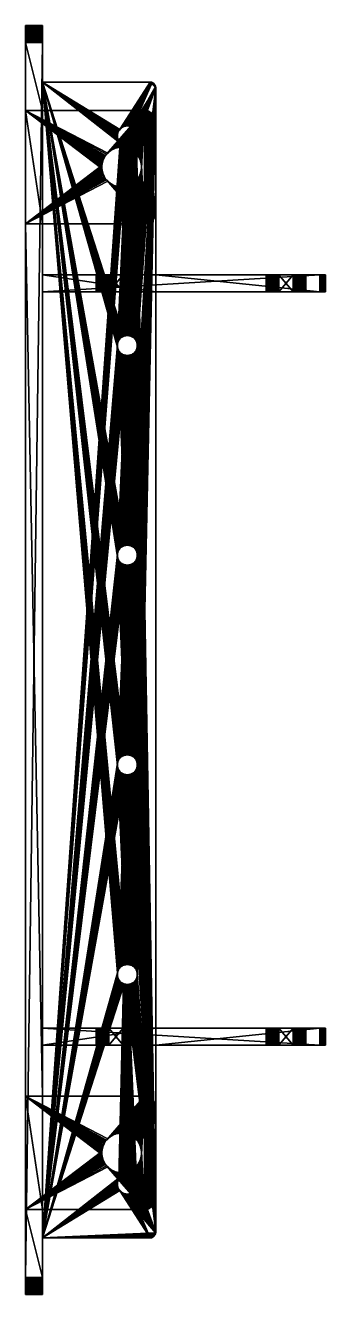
# Model space of a CAD drawing. Extents: x -23465 to -22865, y -4615 to -4167.
# Drawn here: x -23465 to -23359, y -4615.4 to -4167.4 of the extents above.
import ezdxf

# ---------------------------------------------------------------- set-up
doc = ezdxf.new("R2010")
doc.units = 0
doc.header["$MEASUREMENT"] = 0
doc.layers.add('ARCHITEKTURA_OBECN_', color=7, linetype='CONTINUOUS')

# ---------------------------------------------------------------- blocks, each defined once
blk = doc.blocks.new('*X1')
at = {"layer": 'ARCHITEKTURA_OBECN_', "color": 0, "linetype": 'Continuous'}
mesh = blk.add_polyface(dxfattribs=at)
corners = [(-23464.95, -4585.38, -604.5), (-23464.95, -4585.38, -606.5), (-23464.95, -4609.38, -606.5), (-23464.95, -4609.85, -606.48), (-23464.95, -4610.32, -606.43), (-23464.95, -4610.78, -606.34), (-23464.95, -4611.23, -606.21), (-23464.95, -4611.68, -606.04), (-23464.95, -4612.1, -605.85), (-23464.95, -4612.52, -605.62), (-23464.95, -4612.91, -605.36), (-23464.95, -4613.28, -605.06), (-23464.95, -4168.03, -603.23), (-23464.95, -4168.26, -603.64), (-23464.95, -4168.53, -604.03), (-23464.95, -4168.82, -604.4), (-23464.95, -4169.14, -604.74), (-23464.95, -4169.48, -605.06), (-23464.95, -4169.85, -605.36), (-23464.95, -4170.25, -605.62), (-23464.95, -4170.66, -605.85), (-23464.95, -4171.08, -606.04), (-23464.95, -4171.53, -606.21), (-23464.95, -4171.98, -606.34), (-23464.95, -4172.44, -606.43), (-23464.95, -4172.91, -606.48), (-23464.95, -4173.38, -606.5), (-23464.95, -4197.38, -606.5), (-23464.95, -4197.38, -604.5), (-23464.95, -4167.38, -600.5), (-23464.95, -4167.4, -600.97), (-23464.95, -4167.45, -601.44), (-23464.95, -4167.55, -601.9), (-23464.95, -4167.67, -602.36), (-23464.95, -4167.84, -602.8), (-23464.95, -4237.38, -604.5), (-23464.95, -4545.38, -604.5), (-23464.95, -4545.38, -606.5), (-23464.95, -4237.38, -606.5), (-23464.95, -4613.62, -604.74), (-23464.95, -4613.94, -604.4), (-23464.95, -4614.23, -604.03), (-23464.95, -4614.5, -603.64), (-23464.95, -4614.73, -603.23), (-23464.95, -4614.92, -602.8), (-23464.95, -4615.09, -602.36), (-23464.95, -4615.21, -601.9), (-23464.95, -4615.31, -601.44), (-23464.95, -4615.36, -600.97), (-23464.95, -4615.38, -600.5), (-23464.95, -4615.38, -172.5), (-23464.95, -4167.38, -172.5), (-23464.95, -4615.36, -172.03), (-23464.95, -4615.31, -171.56), (-23464.95, -4615.21, -171.1), (-23464.95, -4615.09, -170.65), (-23464.95, -4614.92, -170.21), (-23464.95, -4614.73, -169.78), (-23464.95, -4614.5, -169.37), (-23464.95, -4614.23, -168.97), (-23464.95, -4613.94, -168.6), (-23464.95, -4613.62, -168.26), (-23464.95, -4613.28, -167.94), (-23464.95, -4612.91, -167.65), (-23464.95, -4612.52, -167.39), (-23464.95, -4612.1, -167.16), (-23464.95, -4611.68, -166.96), (-23464.95, -4611.23, -166.8), (-23464.95, -4610.78, -166.67), (-23464.95, -4610.32, -166.58), (-23464.95, -4609.85, -166.52), (-23464.95, -4609.38, -166.5), (-23464.95, -4173.38, -166.5), (-23464.95, -4172.91, -166.52), (-23464.95, -4172.44, -166.58), (-23464.95, -4171.98, -166.67), (-23464.95, -4171.53, -166.8), (-23464.95, -4171.08, -166.96), (-23464.95, -4170.66, -167.16), (-23464.95, -4170.25, -167.39), (-23464.95, -4169.85, -167.65), (-23464.95, -4169.48, -167.94), (-23464.95, -4169.14, -168.26), (-23464.95, -4168.82, -168.6), (-23464.95, -4168.53, -168.97), (-23464.95, -4168.26, -169.37), (-23464.95, -4168.03, -169.78), (-23464.95, -4167.84, -170.21), (-23464.95, -4167.67, -170.65), (-23464.95, -4167.55, -171.1), (-23464.95, -4167.45, -171.56), (-23464.95, -4167.4, -172.03)]
mesh.append_faces([[corners[k] for k in face] for face in [(29, 34, 28), (36, 29, 35), (0, 39, 29)]], dxfattribs={"vtx0": -1, "vtx1": -1, "vtx2": -1, "color": 0})
mesh.append_faces([[corners[k] for k in face] for face in [(35, 37, 36), (0, 11, 39), (50, 51, 29)]], dxfattribs={"vtx0": -1, "vtx2": -1, "color": 0})
mesh.append_faces([[corners[k] for k in face] for face in [(2, 3, 0), (3, 4, 0), (4, 5, 0), (5, 6, 0), (6, 7, 0), (7, 8, 0), (8, 9, 0), (9, 10, 0), (10, 11, 0), (14, 15, 12), (15, 16, 12), (16, 17, 12), (17, 18, 12), (18, 19, 12), (19, 20, 12), (20, 21, 12), (21, 22, 12), (22, 23, 12), (23, 24, 12), (24, 25, 12), (25, 26, 12), (27, 28, 12), (26, 27, 12), (31, 32, 29), (32, 33, 29), (33, 34, 29), (34, 12, 28), (28, 35, 29), (36, 0, 29), (39, 40, 29), (40, 41, 29), (41, 42, 29), (42, 43, 29), (43, 44, 29), (44, 45, 29), (45, 46, 29), (46, 47, 29), (47, 48, 29), (48, 49, 29), (49, 50, 29), (50, 52, 51), (54, 55, 52), (55, 56, 52), (56, 57, 52), (57, 58, 52), (58, 59, 52), (59, 60, 52), (60, 61, 52), (61, 62, 52), (62, 63, 52), (63, 64, 52), (64, 65, 52), (65, 66, 52), (66, 67, 52), (67, 68, 52), (68, 69, 52), (69, 70, 52), (70, 71, 52), (71, 72, 52), (72, 73, 52), (73, 74, 52), (74, 75, 52), (75, 76, 52), (76, 77, 52), (77, 78, 52), (78, 79, 52), (79, 80, 52), (80, 81, 52), (81, 82, 52), (82, 83, 52), (83, 84, 52), (84, 85, 52), (85, 86, 52), (86, 87, 52), (87, 88, 52), (88, 89, 52), (89, 90, 52), (90, 91, 52), (91, 51, 52)]], dxfattribs={"vtx1": -1, "vtx2": -1, "color": 0})
mesh.append_faces([[corners[k] for k in face] for face in [(0, 1, 2), (12, 13, 14), (29, 30, 31), (35, 38, 37), (52, 53, 54)]], dxfattribs={"vtx2": -1, "color": 0})
mesh = blk.add_polyface(dxfattribs=at)
corners = [(-23458.95, -4167.38, -172.5), (-23464.95, -4167.38, -172.5), (-23464.95, -4167.4, -172.03), (-23458.95, -4167.4, -172.03)]
mesh.append_faces([[corners[k] for k in face] for face in [(3, 0, 2)]], dxfattribs={"vtx1": -1, "color": 0})
mesh.append_faces([[corners[k] for k in face] for face in [(0, 1, 2)]], dxfattribs={"vtx2": -1, "color": 0})
mesh = blk.add_polyface(dxfattribs=at)
corners = [(-23458.95, -4167.38, -600.5), (-23464.95, -4167.38, -600.5), (-23464.95, -4167.38, -172.5), (-23458.95, -4167.38, -172.5)]
mesh.append_faces([[corners[k] for k in face] for face in [(3, 0, 2)]], dxfattribs={"vtx1": -1, "color": 0})
mesh.append_faces([[corners[k] for k in face] for face in [(0, 1, 2)]], dxfattribs={"vtx2": -1, "color": 0})
mesh = blk.add_polyface(dxfattribs=at)
corners = [(-23458.95, -4167.4, -600.97), (-23464.95, -4167.4, -600.97), (-23464.95, -4167.38, -600.5), (-23458.95, -4167.38, -600.5)]
mesh.append_faces([[corners[k] for k in face] for face in [(3, 0, 2)]], dxfattribs={"vtx1": -1, "color": 0})
mesh.append_faces([[corners[k] for k in face] for face in [(0, 1, 2)]], dxfattribs={"vtx2": -1, "color": 0})
mesh = blk.add_polyface(dxfattribs=at)
corners = [(-23458.95, -4167.4, -172.03), (-23464.95, -4167.4, -172.03), (-23464.95, -4167.45, -171.56), (-23458.95, -4167.45, -171.56)]
mesh.append_faces([[corners[k] for k in face] for face in [(3, 0, 2)]], dxfattribs={"vtx1": -1, "color": 0})
mesh.append_faces([[corners[k] for k in face] for face in [(0, 1, 2)]], dxfattribs={"vtx2": -1, "color": 0})
mesh = blk.add_polyface(dxfattribs=at)
corners = [(-23458.95, -4167.45, -601.44), (-23464.95, -4167.45, -601.44), (-23464.95, -4167.4, -600.97), (-23458.95, -4167.4, -600.97)]
mesh.append_faces([[corners[k] for k in face] for face in [(3, 0, 2)]], dxfattribs={"vtx1": -1, "color": 0})
mesh.append_faces([[corners[k] for k in face] for face in [(0, 1, 2)]], dxfattribs={"vtx2": -1, "color": 0})
mesh = blk.add_polyface(dxfattribs=at)
corners = [(-23458.95, -4167.45, -171.56), (-23464.95, -4167.45, -171.56), (-23464.95, -4167.55, -171.1), (-23458.95, -4167.55, -171.1)]
mesh.append_faces([[corners[k] for k in face] for face in [(3, 0, 2)]], dxfattribs={"vtx1": -1, "color": 0})
mesh.append_faces([[corners[k] for k in face] for face in [(0, 1, 2)]], dxfattribs={"vtx2": -1, "color": 0})
mesh = blk.add_polyface(dxfattribs=at)
corners = [(-23458.95, -4167.55, -601.9), (-23464.95, -4167.55, -601.9), (-23464.95, -4167.45, -601.44), (-23458.95, -4167.45, -601.44)]
mesh.append_faces([[corners[k] for k in face] for face in [(3, 0, 2)]], dxfattribs={"vtx1": -1, "color": 0})
mesh.append_faces([[corners[k] for k in face] for face in [(0, 1, 2)]], dxfattribs={"vtx2": -1, "color": 0})
mesh = blk.add_polyface(dxfattribs=at)
corners = [(-23458.95, -4167.55, -171.1), (-23464.95, -4167.55, -171.1), (-23464.95, -4167.67, -170.65), (-23458.95, -4167.67, -170.65)]
mesh.append_faces([[corners[k] for k in face] for face in [(3, 0, 2)]], dxfattribs={"vtx1": -1, "color": 0})
mesh.append_faces([[corners[k] for k in face] for face in [(0, 1, 2)]], dxfattribs={"vtx2": -1, "color": 0})
mesh = blk.add_polyface(dxfattribs=at)
corners = [(-23458.95, -4167.67, -602.36), (-23464.95, -4167.67, -602.36), (-23464.95, -4167.55, -601.9), (-23458.95, -4167.55, -601.9)]
mesh.append_faces([[corners[k] for k in face] for face in [(3, 0, 2)]], dxfattribs={"vtx1": -1, "color": 0})
mesh.append_faces([[corners[k] for k in face] for face in [(0, 1, 2)]], dxfattribs={"vtx2": -1, "color": 0})
mesh = blk.add_polyface(dxfattribs=at)
corners = [(-23458.95, -4167.67, -170.65), (-23464.95, -4167.67, -170.65), (-23464.95, -4167.84, -170.21), (-23458.95, -4167.84, -170.21)]
mesh.append_faces([[corners[k] for k in face] for face in [(3, 0, 2)]], dxfattribs={"vtx1": -1, "color": 0})
mesh.append_faces([[corners[k] for k in face] for face in [(0, 1, 2)]], dxfattribs={"vtx2": -1, "color": 0})
mesh = blk.add_polyface(dxfattribs=at)
corners = [(-23458.95, -4167.84, -602.8), (-23464.95, -4167.84, -602.8), (-23464.95, -4167.67, -602.36), (-23458.95, -4167.67, -602.36)]
mesh.append_faces([[corners[k] for k in face] for face in [(3, 0, 2)]], dxfattribs={"vtx1": -1, "color": 0})
mesh.append_faces([[corners[k] for k in face] for face in [(0, 1, 2)]], dxfattribs={"vtx2": -1, "color": 0})
mesh = blk.add_polyface(dxfattribs=at)
corners = [(-23458.95, -4167.84, -170.21), (-23464.95, -4167.84, -170.21), (-23464.95, -4168.03, -169.78), (-23458.95, -4168.03, -169.78)]
mesh.append_faces([[corners[k] for k in face] for face in [(3, 0, 2)]], dxfattribs={"vtx1": -1, "color": 0})
mesh.append_faces([[corners[k] for k in face] for face in [(0, 1, 2)]], dxfattribs={"vtx2": -1, "color": 0})
mesh = blk.add_polyface(dxfattribs=at)
corners = [(-23458.95, -4168.03, -603.23), (-23464.95, -4168.03, -603.23), (-23464.95, -4167.84, -602.8), (-23458.95, -4167.84, -602.8)]
mesh.append_faces([[corners[k] for k in face] for face in [(3, 0, 2)]], dxfattribs={"vtx1": -1, "color": 0})
mesh.append_faces([[corners[k] for k in face] for face in [(0, 1, 2)]], dxfattribs={"vtx2": -1, "color": 0})
mesh = blk.add_polyface(dxfattribs=at)
corners = [(-23458.95, -4168.03, -169.78), (-23464.95, -4168.03, -169.78), (-23464.95, -4168.26, -169.37), (-23458.95, -4168.26, -169.37)]
mesh.append_faces([[corners[k] for k in face] for face in [(3, 0, 2)]], dxfattribs={"vtx1": -1, "color": 0})
mesh.append_faces([[corners[k] for k in face] for face in [(0, 1, 2)]], dxfattribs={"vtx2": -1, "color": 0})
mesh = blk.add_polyface(dxfattribs=at)
corners = [(-23458.95, -4168.26, -603.64), (-23464.95, -4168.26, -603.64), (-23464.95, -4168.03, -603.23), (-23458.95, -4168.03, -603.23)]
mesh.append_faces([[corners[k] for k in face] for face in [(3, 0, 2)]], dxfattribs={"vtx1": -1, "color": 0})
mesh.append_faces([[corners[k] for k in face] for face in [(0, 1, 2)]], dxfattribs={"vtx2": -1, "color": 0})
mesh = blk.add_polyface(dxfattribs=at)
corners = [(-23458.95, -4168.26, -169.37), (-23464.95, -4168.26, -169.37), (-23464.95, -4168.53, -168.97), (-23458.95, -4168.53, -168.97)]
mesh.append_faces([[corners[k] for k in face] for face in [(3, 0, 2)]], dxfattribs={"vtx1": -1, "color": 0})
mesh.append_faces([[corners[k] for k in face] for face in [(0, 1, 2)]], dxfattribs={"vtx2": -1, "color": 0})
mesh = blk.add_polyface(dxfattribs=at)
corners = [(-23458.95, -4168.53, -604.03), (-23464.95, -4168.53, -604.03), (-23464.95, -4168.26, -603.64), (-23458.95, -4168.26, -603.64)]
mesh.append_faces([[corners[k] for k in face] for face in [(3, 0, 2)]], dxfattribs={"vtx1": -1, "color": 0})
mesh.append_faces([[corners[k] for k in face] for face in [(0, 1, 2)]], dxfattribs={"vtx2": -1, "color": 0})
mesh = blk.add_polyface(dxfattribs=at)
corners = [(-23458.95, -4168.53, -168.97), (-23464.95, -4168.53, -168.97), (-23464.95, -4168.82, -168.6), (-23458.95, -4168.82, -168.6)]
mesh.append_faces([[corners[k] for k in face] for face in [(3, 0, 2)]], dxfattribs={"vtx1": -1, "color": 0})
mesh.append_faces([[corners[k] for k in face] for face in [(0, 1, 2)]], dxfattribs={"vtx2": -1, "color": 0})
mesh = blk.add_polyface(dxfattribs=at)
corners = [(-23458.95, -4168.82, -604.4), (-23464.95, -4168.82, -604.4), (-23464.95, -4168.53, -604.03), (-23458.95, -4168.53, -604.03)]
mesh.append_faces([[corners[k] for k in face] for face in [(3, 0, 2)]], dxfattribs={"vtx1": -1, "color": 0})
mesh.append_faces([[corners[k] for k in face] for face in [(0, 1, 2)]], dxfattribs={"vtx2": -1, "color": 0})
mesh = blk.add_polyface(dxfattribs=at)
corners = [(-23458.95, -4168.82, -168.6), (-23464.95, -4168.82, -168.6), (-23464.95, -4169.14, -168.26), (-23458.95, -4169.14, -168.26)]
mesh.append_faces([[corners[k] for k in face] for face in [(3, 0, 2)]], dxfattribs={"vtx1": -1, "color": 0})
mesh.append_faces([[corners[k] for k in face] for face in [(0, 1, 2)]], dxfattribs={"vtx2": -1, "color": 0})
mesh = blk.add_polyface(dxfattribs=at)
corners = [(-23458.95, -4169.14, -604.74), (-23464.95, -4169.14, -604.74), (-23464.95, -4168.82, -604.4), (-23458.95, -4168.82, -604.4)]
mesh.append_faces([[corners[k] for k in face] for face in [(3, 0, 2)]], dxfattribs={"vtx1": -1, "color": 0})
mesh.append_faces([[corners[k] for k in face] for face in [(0, 1, 2)]], dxfattribs={"vtx2": -1, "color": 0})
mesh = blk.add_polyface(dxfattribs=at)
corners = [(-23458.95, -4169.14, -168.26), (-23464.95, -4169.14, -168.26), (-23464.95, -4169.48, -167.94), (-23458.95, -4169.48, -167.94)]
mesh.append_faces([[corners[k] for k in face] for face in [(3, 0, 2)]], dxfattribs={"vtx1": -1, "color": 0})
mesh.append_faces([[corners[k] for k in face] for face in [(0, 1, 2)]], dxfattribs={"vtx2": -1, "color": 0})
mesh = blk.add_polyface(dxfattribs=at)
corners = [(-23458.95, -4169.48, -605.06), (-23464.95, -4169.48, -605.06), (-23464.95, -4169.14, -604.74), (-23458.95, -4169.14, -604.74)]
mesh.append_faces([[corners[k] for k in face] for face in [(3, 0, 2)]], dxfattribs={"vtx1": -1, "color": 0})
mesh.append_faces([[corners[k] for k in face] for face in [(0, 1, 2)]], dxfattribs={"vtx2": -1, "color": 0})
mesh = blk.add_polyface(dxfattribs=at)
corners = [(-23458.95, -4169.48, -167.94), (-23464.95, -4169.48, -167.94), (-23464.95, -4169.85, -167.65), (-23458.95, -4169.85, -167.65)]
mesh.append_faces([[corners[k] for k in face] for face in [(3, 0, 2)]], dxfattribs={"vtx1": -1, "color": 0})
mesh.append_faces([[corners[k] for k in face] for face in [(0, 1, 2)]], dxfattribs={"vtx2": -1, "color": 0})
mesh = blk.add_polyface(dxfattribs=at)
corners = [(-23458.95, -4169.85, -605.36), (-23464.95, -4169.85, -605.36), (-23464.95, -4169.48, -605.06), (-23458.95, -4169.48, -605.06)]
mesh.append_faces([[corners[k] for k in face] for face in [(3, 0, 2)]], dxfattribs={"vtx1": -1, "color": 0})
mesh.append_faces([[corners[k] for k in face] for face in [(0, 1, 2)]], dxfattribs={"vtx2": -1, "color": 0})
mesh = blk.add_polyface(dxfattribs=at)
corners = [(-23458.95, -4169.85, -167.65), (-23464.95, -4169.85, -167.65), (-23464.95, -4170.25, -167.39), (-23458.95, -4170.25, -167.39)]
mesh.append_faces([[corners[k] for k in face] for face in [(3, 0, 2)]], dxfattribs={"vtx1": -1, "color": 0})
mesh.append_faces([[corners[k] for k in face] for face in [(0, 1, 2)]], dxfattribs={"vtx2": -1, "color": 0})
mesh = blk.add_polyface(dxfattribs=at)
corners = [(-23458.95, -4170.25, -605.62), (-23464.95, -4170.25, -605.62), (-23464.95, -4169.85, -605.36), (-23458.95, -4169.85, -605.36)]
mesh.append_faces([[corners[k] for k in face] for face in [(3, 0, 2)]], dxfattribs={"vtx1": -1, "color": 0})
mesh.append_faces([[corners[k] for k in face] for face in [(0, 1, 2)]], dxfattribs={"vtx2": -1, "color": 0})
mesh = blk.add_polyface(dxfattribs=at)
corners = [(-23458.95, -4170.25, -167.39), (-23464.95, -4170.25, -167.39), (-23464.95, -4170.66, -167.16), (-23458.95, -4170.66, -167.16)]
mesh.append_faces([[corners[k] for k in face] for face in [(3, 0, 2)]], dxfattribs={"vtx1": -1, "color": 0})
mesh.append_faces([[corners[k] for k in face] for face in [(0, 1, 2)]], dxfattribs={"vtx2": -1, "color": 0})
mesh = blk.add_polyface(dxfattribs=at)
corners = [(-23458.95, -4170.66, -605.85), (-23464.95, -4170.66, -605.85), (-23464.95, -4170.25, -605.62), (-23458.95, -4170.25, -605.62)]
mesh.append_faces([[corners[k] for k in face] for face in [(3, 0, 2)]], dxfattribs={"vtx1": -1, "color": 0})
mesh.append_faces([[corners[k] for k in face] for face in [(0, 1, 2)]], dxfattribs={"vtx2": -1, "color": 0})
mesh = blk.add_polyface(dxfattribs=at)
corners = [(-23458.95, -4170.66, -167.16), (-23464.95, -4170.66, -167.16), (-23464.95, -4171.08, -166.96), (-23458.95, -4171.08, -166.96)]
mesh.append_faces([[corners[k] for k in face] for face in [(3, 0, 2)]], dxfattribs={"vtx1": -1, "color": 0})
mesh.append_faces([[corners[k] for k in face] for face in [(0, 1, 2)]], dxfattribs={"vtx2": -1, "color": 0})
mesh = blk.add_polyface(dxfattribs=at)
corners = [(-23458.95, -4171.08, -606.04), (-23464.95, -4171.08, -606.04), (-23464.95, -4170.66, -605.85), (-23458.95, -4170.66, -605.85)]
mesh.append_faces([[corners[k] for k in face] for face in [(3, 0, 2)]], dxfattribs={"vtx1": -1, "color": 0})
mesh.append_faces([[corners[k] for k in face] for face in [(0, 1, 2)]], dxfattribs={"vtx2": -1, "color": 0})
mesh = blk.add_polyface(dxfattribs=at)
corners = [(-23458.95, -4167.38, -172.5), (-23458.95, -4167.4, -172.03), (-23458.95, -4167.45, -171.56), (-23458.95, -4167.55, -171.1), (-23458.95, -4167.67, -170.65), (-23458.95, -4167.84, -170.21), (-23458.95, -4168.03, -169.78), (-23458.95, -4168.26, -169.37), (-23458.95, -4168.53, -168.97), (-23458.95, -4168.82, -168.6), (-23458.95, -4169.14, -168.26), (-23458.95, -4169.48, -167.94), (-23458.95, -4169.85, -167.65), (-23458.95, -4170.25, -167.39), (-23458.95, -4170.66, -167.16), (-23458.95, -4171.08, -166.96), (-23458.95, -4171.53, -166.8), (-23458.95, -4171.98, -166.67), (-23458.95, -4172.44, -166.58), (-23458.95, -4172.91, -166.52), (-23458.95, -4173.38, -166.5), (-23458.95, -4609.38, -166.5), (-23458.95, -4609.85, -166.52), (-23458.95, -4610.32, -166.58), (-23458.95, -4610.78, -166.67), (-23458.95, -4611.23, -166.8), (-23458.95, -4611.68, -166.96), (-23458.95, -4612.1, -167.16), (-23458.95, -4612.52, -167.39), (-23458.95, -4612.91, -167.65), (-23458.95, -4613.28, -167.94), (-23458.95, -4613.62, -168.26), (-23458.95, -4613.94, -168.6), (-23458.95, -4614.23, -168.97), (-23458.95, -4614.5, -169.37), (-23458.95, -4614.73, -169.78), (-23458.95, -4614.92, -170.21), (-23458.95, -4615.09, -170.65), (-23458.95, -4615.21, -171.1), (-23458.95, -4615.31, -171.56), (-23458.95, -4615.36, -172.03), (-23458.95, -4615.38, -172.5), (-23458.95, -4615.38, -600.5), (-23458.95, -4167.38, -600.5), (-23458.95, -4197.38, -604.5), (-23458.95, -4197.38, -606.5), (-23458.95, -4173.38, -606.5), (-23458.95, -4172.91, -606.48), (-23458.95, -4172.44, -606.43), (-23458.95, -4171.98, -606.34), (-23458.95, -4171.53, -606.21), (-23458.95, -4171.08, -606.04), (-23458.95, -4170.66, -605.85), (-23458.95, -4170.25, -605.62), (-23458.95, -4169.85, -605.36), (-23458.95, -4169.48, -605.06), (-23458.95, -4614.73, -603.23), (-23458.95, -4614.5, -603.64), (-23458.95, -4614.23, -604.03), (-23458.95, -4613.94, -604.4), (-23458.95, -4613.62, -604.74), (-23458.95, -4613.28, -605.06), (-23458.95, -4612.91, -605.36), (-23458.95, -4612.52, -605.62), (-23458.95, -4612.1, -605.85), (-23458.95, -4611.68, -606.04), (-23458.95, -4611.23, -606.21), (-23458.95, -4610.78, -606.34), (-23458.95, -4610.32, -606.43), (-23458.95, -4609.85, -606.48), (-23458.95, -4609.38, -606.5), (-23458.95, -4585.38, -606.5), (-23458.95, -4585.38, -604.5), (-23458.95, -4615.36, -600.97), (-23458.95, -4615.31, -601.44), (-23458.95, -4615.21, -601.9), (-23458.95, -4615.09, -602.36), (-23458.95, -4614.92, -602.8), (-23458.95, -4545.38, -604.5), (-23458.95, -4237.38, -604.5), (-23458.95, -4237.38, -606.5), (-23458.95, -4545.38, -606.5), (-23458.95, -4169.14, -604.74), (-23458.95, -4168.82, -604.4), (-23458.95, -4168.53, -604.03), (-23458.95, -4168.26, -603.64), (-23458.95, -4168.03, -603.23), (-23458.95, -4167.84, -602.8), (-23458.95, -4167.67, -602.36), (-23458.95, -4167.55, -601.9), (-23458.95, -4167.45, -601.44), (-23458.95, -4167.4, -600.97)]
mesh.append_faces([[corners[k] for k in face] for face in [(42, 77, 72), (79, 42, 78), (44, 82, 42)]], dxfattribs={"vtx0": -1, "vtx1": -1, "vtx2": -1, "color": 0})
mesh.append_faces([[corners[k] for k in face] for face in [(42, 43, 0), (78, 80, 79), (44, 55, 82)]], dxfattribs={"vtx0": -1, "vtx2": -1, "color": 0})
mesh.append_faces([[corners[k] for k in face] for face in [(2, 3, 0), (3, 4, 0), (4, 5, 0), (5, 6, 0), (6, 7, 0), (7, 8, 0), (8, 9, 0), (9, 10, 0), (10, 11, 0), (11, 12, 0), (12, 13, 0), (13, 14, 0), (14, 15, 0), (15, 16, 0), (16, 17, 0), (17, 18, 0), (18, 19, 0), (19, 20, 0), (20, 21, 0), (21, 22, 0), (22, 23, 0), (23, 24, 0), (24, 25, 0), (25, 26, 0), (26, 27, 0), (27, 28, 0), (28, 29, 0), (29, 30, 0), (30, 31, 0), (31, 32, 0), (32, 33, 0), (33, 34, 0), (34, 35, 0), (35, 36, 0), (36, 37, 0), (37, 38, 0), (38, 39, 0), (39, 40, 0), (40, 41, 0), (41, 42, 0), (46, 47, 44), (47, 48, 44), (48, 49, 44), (49, 50, 44), (50, 51, 44), (51, 52, 44), (52, 53, 44), (53, 54, 44), (54, 55, 44), (58, 59, 56), (59, 60, 56), (60, 61, 56), (61, 62, 56), (62, 63, 56), (63, 64, 56), (64, 65, 56), (65, 66, 56), (66, 67, 56), (67, 68, 56), (68, 69, 56), (69, 70, 56), (71, 72, 56), (70, 71, 56), (74, 75, 42), (75, 76, 42), (76, 77, 42), (77, 56, 72), (72, 78, 42), (79, 44, 42), (82, 83, 42), (83, 84, 42), (84, 85, 42), (85, 86, 42), (86, 87, 42), (87, 88, 42), (88, 89, 42), (89, 90, 42), (90, 91, 42), (91, 43, 42)]], dxfattribs={"vtx1": -1, "vtx2": -1, "color": 0})
mesh.append_faces([[corners[k] for k in face] for face in [(0, 1, 2), (44, 45, 46), (56, 57, 58), (42, 73, 74), (78, 81, 80)]], dxfattribs={"vtx2": -1, "color": 0})
mesh = blk.add_polyface(dxfattribs=at)
corners = [(-23458.95, -4171.08, -166.96), (-23464.95, -4171.08, -166.96), (-23464.95, -4171.53, -166.8), (-23458.95, -4171.53, -166.8)]
mesh.append_faces([[corners[k] for k in face] for face in [(3, 0, 2)]], dxfattribs={"vtx1": -1, "color": 0})
mesh.append_faces([[corners[k] for k in face] for face in [(0, 1, 2)]], dxfattribs={"vtx2": -1, "color": 0})
mesh = blk.add_polyface(dxfattribs=at)
corners = [(-23458.95, -4171.53, -606.21), (-23464.95, -4171.53, -606.21), (-23464.95, -4171.08, -606.04), (-23458.95, -4171.08, -606.04)]
mesh.append_faces([[corners[k] for k in face] for face in [(3, 0, 2)]], dxfattribs={"vtx1": -1, "color": 0})
mesh.append_faces([[corners[k] for k in face] for face in [(0, 1, 2)]], dxfattribs={"vtx2": -1, "color": 0})
mesh = blk.add_polyface(dxfattribs=at)
corners = [(-23458.95, -4171.53, -166.8), (-23464.95, -4171.53, -166.8), (-23464.95, -4171.98, -166.67), (-23458.95, -4171.98, -166.67)]
mesh.append_faces([[corners[k] for k in face] for face in [(3, 0, 2)]], dxfattribs={"vtx1": -1, "color": 0})
mesh.append_faces([[corners[k] for k in face] for face in [(0, 1, 2)]], dxfattribs={"vtx2": -1, "color": 0})
mesh = blk.add_polyface(dxfattribs=at)
corners = [(-23458.95, -4171.98, -606.34), (-23464.95, -4171.98, -606.34), (-23464.95, -4171.53, -606.21), (-23458.95, -4171.53, -606.21)]
mesh.append_faces([[corners[k] for k in face] for face in [(3, 0, 2)]], dxfattribs={"vtx1": -1, "color": 0})
mesh.append_faces([[corners[k] for k in face] for face in [(0, 1, 2)]], dxfattribs={"vtx2": -1, "color": 0})
mesh = blk.add_polyface(dxfattribs=at)
corners = [(-23458.95, -4171.98, -166.67), (-23464.95, -4171.98, -166.67), (-23464.95, -4172.44, -166.58), (-23458.95, -4172.44, -166.58)]
mesh.append_faces([[corners[k] for k in face] for face in [(3, 0, 2)]], dxfattribs={"vtx1": -1, "color": 0})
mesh.append_faces([[corners[k] for k in face] for face in [(0, 1, 2)]], dxfattribs={"vtx2": -1, "color": 0})
mesh = blk.add_polyface(dxfattribs=at)
corners = [(-23458.95, -4172.44, -606.43), (-23464.95, -4172.44, -606.43), (-23464.95, -4171.98, -606.34), (-23458.95, -4171.98, -606.34)]
mesh.append_faces([[corners[k] for k in face] for face in [(3, 0, 2)]], dxfattribs={"vtx1": -1, "color": 0})
mesh.append_faces([[corners[k] for k in face] for face in [(0, 1, 2)]], dxfattribs={"vtx2": -1, "color": 0})
mesh = blk.add_polyface(dxfattribs=at)
corners = [(-23458.95, -4172.44, -166.58), (-23464.95, -4172.44, -166.58), (-23464.95, -4172.91, -166.52), (-23458.95, -4172.91, -166.52)]
mesh.append_faces([[corners[k] for k in face] for face in [(3, 0, 2)]], dxfattribs={"vtx1": -1, "color": 0})
mesh.append_faces([[corners[k] for k in face] for face in [(0, 1, 2)]], dxfattribs={"vtx2": -1, "color": 0})
mesh = blk.add_polyface(dxfattribs=at)
corners = [(-23458.95, -4172.91, -606.48), (-23464.95, -4172.91, -606.48), (-23464.95, -4172.44, -606.43), (-23458.95, -4172.44, -606.43)]
mesh.append_faces([[corners[k] for k in face] for face in [(3, 0, 2)]], dxfattribs={"vtx1": -1, "color": 0})
mesh.append_faces([[corners[k] for k in face] for face in [(0, 1, 2)]], dxfattribs={"vtx2": -1, "color": 0})
mesh = blk.add_polyface(dxfattribs=at)
corners = [(-23458.95, -4172.91, -166.52), (-23464.95, -4172.91, -166.52), (-23464.95, -4173.38, -166.5), (-23458.95, -4173.38, -166.5)]
mesh.append_faces([[corners[k] for k in face] for face in [(3, 0, 2)]], dxfattribs={"vtx1": -1, "color": 0})
mesh.append_faces([[corners[k] for k in face] for face in [(0, 1, 2)]], dxfattribs={"vtx2": -1, "color": 0})
mesh = blk.add_polyface(dxfattribs=at)
corners = [(-23458.95, -4173.38, -606.5), (-23464.95, -4173.38, -606.5), (-23464.95, -4172.91, -606.48), (-23458.95, -4172.91, -606.48)]
mesh.append_faces([[corners[k] for k in face] for face in [(3, 0, 2)]], dxfattribs={"vtx1": -1, "color": 0})
mesh.append_faces([[corners[k] for k in face] for face in [(0, 1, 2)]], dxfattribs={"vtx2": -1, "color": 0})
mesh = blk.add_polyface(dxfattribs=at)
corners = [(-23458.95, -4173.38, -166.5), (-23464.95, -4173.38, -166.5), (-23464.95, -4609.38, -166.5), (-23458.95, -4609.38, -166.5)]
mesh.append_faces([[corners[k] for k in face] for face in [(3, 0, 2)]], dxfattribs={"vtx1": -1, "color": 0})
mesh.append_faces([[corners[k] for k in face] for face in [(0, 1, 2)]], dxfattribs={"vtx2": -1, "color": 0})
mesh = blk.add_polyface(dxfattribs=at)
corners = [(-23458.95, -4197.38, -606.5), (-23464.95, -4197.38, -606.5), (-23464.95, -4173.38, -606.5), (-23458.95, -4173.38, -606.5)]
mesh.append_faces([[corners[k] for k in face] for face in [(3, 0, 2)]], dxfattribs={"vtx1": -1, "color": 0})
mesh.append_faces([[corners[k] for k in face] for face in [(0, 1, 2)]], dxfattribs={"vtx2": -1, "color": 0})
mesh = blk.add_polyface(dxfattribs=at)
corners = [(-23458.95, -4197.38, -604.5), (-23464.95, -4197.38, -604.5), (-23464.95, -4197.38, -606.5), (-23458.95, -4197.38, -606.5)]
mesh.append_faces([[corners[k] for k in face] for face in [(3, 0, 2)]], dxfattribs={"vtx1": -1, "color": 0})
mesh.append_faces([[corners[k] for k in face] for face in [(0, 1, 2)]], dxfattribs={"vtx2": -1, "color": 0})
mesh = blk.add_polyface(dxfattribs=at)
corners = [(-23458.95, -4237.38, -604.5), (-23464.95, -4237.38, -604.5), (-23464.95, -4197.38, -604.5), (-23458.95, -4197.38, -604.5)]
mesh.append_faces([[corners[k] for k in face] for face in [(3, 0, 2)]], dxfattribs={"vtx1": -1, "color": 0})
mesh.append_faces([[corners[k] for k in face] for face in [(0, 1, 2)]], dxfattribs={"vtx2": -1, "color": 0})
mesh = blk.add_polyface(dxfattribs=at)
corners = [(-23458.95, -4237.38, -606.5), (-23464.95, -4237.38, -606.5), (-23464.95, -4237.38, -604.5), (-23458.95, -4237.38, -604.5)]
mesh.append_faces([[corners[k] for k in face] for face in [(3, 0, 2)]], dxfattribs={"vtx1": -1, "color": 0})
mesh.append_faces([[corners[k] for k in face] for face in [(0, 1, 2)]], dxfattribs={"vtx2": -1, "color": 0})
mesh = blk.add_polyface(dxfattribs=at)
corners = [(-23458.95, -4545.38, -606.5), (-23464.95, -4545.38, -606.5), (-23464.95, -4237.38, -606.5), (-23458.95, -4237.38, -606.5)]
mesh.append_faces([[corners[k] for k in face] for face in [(3, 0, 2)]], dxfattribs={"vtx1": -1, "color": 0})
mesh.append_faces([[corners[k] for k in face] for face in [(0, 1, 2)]], dxfattribs={"vtx2": -1, "color": 0})
mesh = blk.add_polyface(dxfattribs=at)
corners = [(-23458.95, -4545.38, -604.5), (-23464.95, -4545.38, -604.5), (-23464.95, -4545.38, -606.5), (-23458.95, -4545.38, -606.5)]
mesh.append_faces([[corners[k] for k in face] for face in [(3, 0, 2)]], dxfattribs={"vtx1": -1, "color": 0})
mesh.append_faces([[corners[k] for k in face] for face in [(0, 1, 2)]], dxfattribs={"vtx2": -1, "color": 0})
mesh = blk.add_polyface(dxfattribs=at)
corners = [(-23458.95, -4585.38, -604.5), (-23464.95, -4585.38, -604.5), (-23464.95, -4545.38, -604.5), (-23458.95, -4545.38, -604.5)]
mesh.append_faces([[corners[k] for k in face] for face in [(3, 0, 2)]], dxfattribs={"vtx1": -1, "color": 0})
mesh.append_faces([[corners[k] for k in face] for face in [(0, 1, 2)]], dxfattribs={"vtx2": -1, "color": 0})
mesh = blk.add_polyface(dxfattribs=at)
corners = [(-23458.95, -4585.38, -606.5), (-23464.95, -4585.38, -606.5), (-23464.95, -4585.38, -604.5), (-23458.95, -4585.38, -604.5)]
mesh.append_faces([[corners[k] for k in face] for face in [(3, 0, 2)]], dxfattribs={"vtx1": -1, "color": 0})
mesh.append_faces([[corners[k] for k in face] for face in [(0, 1, 2)]], dxfattribs={"vtx2": -1, "color": 0})
mesh = blk.add_polyface(dxfattribs=at)
corners = [(-23458.95, -4609.38, -606.5), (-23464.95, -4609.38, -606.5), (-23464.95, -4585.38, -606.5), (-23458.95, -4585.38, -606.5)]
mesh.append_faces([[corners[k] for k in face] for face in [(3, 0, 2)]], dxfattribs={"vtx1": -1, "color": 0})
mesh.append_faces([[corners[k] for k in face] for face in [(0, 1, 2)]], dxfattribs={"vtx2": -1, "color": 0})
mesh = blk.add_polyface(dxfattribs=at)
corners = [(-23458.95, -4609.38, -166.5), (-23464.95, -4609.38, -166.5), (-23464.95, -4609.85, -166.52), (-23458.95, -4609.85, -166.52)]
mesh.append_faces([[corners[k] for k in face] for face in [(3, 0, 2)]], dxfattribs={"vtx1": -1, "color": 0})
mesh.append_faces([[corners[k] for k in face] for face in [(0, 1, 2)]], dxfattribs={"vtx2": -1, "color": 0})
mesh = blk.add_polyface(dxfattribs=at)
corners = [(-23458.95, -4609.85, -606.48), (-23464.95, -4609.85, -606.48), (-23464.95, -4609.38, -606.5), (-23458.95, -4609.38, -606.5)]
mesh.append_faces([[corners[k] for k in face] for face in [(3, 0, 2)]], dxfattribs={"vtx1": -1, "color": 0})
mesh.append_faces([[corners[k] for k in face] for face in [(0, 1, 2)]], dxfattribs={"vtx2": -1, "color": 0})
mesh = blk.add_polyface(dxfattribs=at)
corners = [(-23458.95, -4609.85, -166.52), (-23464.95, -4609.85, -166.52), (-23464.95, -4610.32, -166.58), (-23458.95, -4610.32, -166.58)]
mesh.append_faces([[corners[k] for k in face] for face in [(3, 0, 2)]], dxfattribs={"vtx1": -1, "color": 0})
mesh.append_faces([[corners[k] for k in face] for face in [(0, 1, 2)]], dxfattribs={"vtx2": -1, "color": 0})
mesh = blk.add_polyface(dxfattribs=at)
corners = [(-23458.95, -4610.32, -606.43), (-23464.95, -4610.32, -606.43), (-23464.95, -4609.85, -606.48), (-23458.95, -4609.85, -606.48)]
mesh.append_faces([[corners[k] for k in face] for face in [(3, 0, 2)]], dxfattribs={"vtx1": -1, "color": 0})
mesh.append_faces([[corners[k] for k in face] for face in [(0, 1, 2)]], dxfattribs={"vtx2": -1, "color": 0})
mesh = blk.add_polyface(dxfattribs=at)
corners = [(-23458.95, -4610.32, -166.58), (-23464.95, -4610.32, -166.58), (-23464.95, -4610.78, -166.67), (-23458.95, -4610.78, -166.67)]
mesh.append_faces([[corners[k] for k in face] for face in [(3, 0, 2)]], dxfattribs={"vtx1": -1, "color": 0})
mesh.append_faces([[corners[k] for k in face] for face in [(0, 1, 2)]], dxfattribs={"vtx2": -1, "color": 0})
mesh = blk.add_polyface(dxfattribs=at)
corners = [(-23458.95, -4610.78, -606.34), (-23464.95, -4610.78, -606.34), (-23464.95, -4610.32, -606.43), (-23458.95, -4610.32, -606.43)]
mesh.append_faces([[corners[k] for k in face] for face in [(3, 0, 2)]], dxfattribs={"vtx1": -1, "color": 0})
mesh.append_faces([[corners[k] for k in face] for face in [(0, 1, 2)]], dxfattribs={"vtx2": -1, "color": 0})
mesh = blk.add_polyface(dxfattribs=at)
corners = [(-23458.95, -4610.78, -166.67), (-23464.95, -4610.78, -166.67), (-23464.95, -4611.23, -166.8), (-23458.95, -4611.23, -166.8)]
mesh.append_faces([[corners[k] for k in face] for face in [(3, 0, 2)]], dxfattribs={"vtx1": -1, "color": 0})
mesh.append_faces([[corners[k] for k in face] for face in [(0, 1, 2)]], dxfattribs={"vtx2": -1, "color": 0})
mesh = blk.add_polyface(dxfattribs=at)
corners = [(-23458.95, -4611.23, -606.21), (-23464.95, -4611.23, -606.21), (-23464.95, -4610.78, -606.34), (-23458.95, -4610.78, -606.34)]
mesh.append_faces([[corners[k] for k in face] for face in [(3, 0, 2)]], dxfattribs={"vtx1": -1, "color": 0})
mesh.append_faces([[corners[k] for k in face] for face in [(0, 1, 2)]], dxfattribs={"vtx2": -1, "color": 0})
mesh = blk.add_polyface(dxfattribs=at)
corners = [(-23458.95, -4611.23, -166.8), (-23464.95, -4611.23, -166.8), (-23464.95, -4611.68, -166.96), (-23458.95, -4611.68, -166.96)]
mesh.append_faces([[corners[k] for k in face] for face in [(3, 0, 2)]], dxfattribs={"vtx1": -1, "color": 0})
mesh.append_faces([[corners[k] for k in face] for face in [(0, 1, 2)]], dxfattribs={"vtx2": -1, "color": 0})
mesh = blk.add_polyface(dxfattribs=at)
corners = [(-23458.95, -4611.68, -606.04), (-23464.95, -4611.68, -606.04), (-23464.95, -4611.23, -606.21), (-23458.95, -4611.23, -606.21)]
mesh.append_faces([[corners[k] for k in face] for face in [(3, 0, 2)]], dxfattribs={"vtx1": -1, "color": 0})
mesh.append_faces([[corners[k] for k in face] for face in [(0, 1, 2)]], dxfattribs={"vtx2": -1, "color": 0})
mesh = blk.add_polyface(dxfattribs=at)
corners = [(-23458.95, -4611.68, -166.96), (-23464.95, -4611.68, -166.96), (-23464.95, -4612.1, -167.16), (-23458.95, -4612.1, -167.16)]
mesh.append_faces([[corners[k] for k in face] for face in [(3, 0, 2)]], dxfattribs={"vtx1": -1, "color": 0})
mesh.append_faces([[corners[k] for k in face] for face in [(0, 1, 2)]], dxfattribs={"vtx2": -1, "color": 0})
mesh = blk.add_polyface(dxfattribs=at)
corners = [(-23458.95, -4612.1, -605.85), (-23464.95, -4612.1, -605.85), (-23464.95, -4611.68, -606.04), (-23458.95, -4611.68, -606.04)]
mesh.append_faces([[corners[k] for k in face] for face in [(3, 0, 2)]], dxfattribs={"vtx1": -1, "color": 0})
mesh.append_faces([[corners[k] for k in face] for face in [(0, 1, 2)]], dxfattribs={"vtx2": -1, "color": 0})
mesh = blk.add_polyface(dxfattribs=at)
corners = [(-23458.95, -4612.1, -167.16), (-23464.95, -4612.1, -167.16), (-23464.95, -4612.52, -167.39), (-23458.95, -4612.52, -167.39)]
mesh.append_faces([[corners[k] for k in face] for face in [(3, 0, 2)]], dxfattribs={"vtx1": -1, "color": 0})
mesh.append_faces([[corners[k] for k in face] for face in [(0, 1, 2)]], dxfattribs={"vtx2": -1, "color": 0})
mesh = blk.add_polyface(dxfattribs=at)
corners = [(-23458.95, -4612.52, -605.62), (-23464.95, -4612.52, -605.62), (-23464.95, -4612.1, -605.85), (-23458.95, -4612.1, -605.85)]
mesh.append_faces([[corners[k] for k in face] for face in [(3, 0, 2)]], dxfattribs={"vtx1": -1, "color": 0})
mesh.append_faces([[corners[k] for k in face] for face in [(0, 1, 2)]], dxfattribs={"vtx2": -1, "color": 0})
mesh = blk.add_polyface(dxfattribs=at)
corners = [(-23458.95, -4612.52, -167.39), (-23464.95, -4612.52, -167.39), (-23464.95, -4612.91, -167.65), (-23458.95, -4612.91, -167.65)]
mesh.append_faces([[corners[k] for k in face] for face in [(3, 0, 2)]], dxfattribs={"vtx1": -1, "color": 0})
mesh.append_faces([[corners[k] for k in face] for face in [(0, 1, 2)]], dxfattribs={"vtx2": -1, "color": 0})
mesh = blk.add_polyface(dxfattribs=at)
corners = [(-23458.95, -4612.91, -605.36), (-23464.95, -4612.91, -605.36), (-23464.95, -4612.52, -605.62), (-23458.95, -4612.52, -605.62)]
mesh.append_faces([[corners[k] for k in face] for face in [(3, 0, 2)]], dxfattribs={"vtx1": -1, "color": 0})
mesh.append_faces([[corners[k] for k in face] for face in [(0, 1, 2)]], dxfattribs={"vtx2": -1, "color": 0})
mesh = blk.add_polyface(dxfattribs=at)
corners = [(-23458.95, -4612.91, -167.65), (-23464.95, -4612.91, -167.65), (-23464.95, -4613.28, -167.94), (-23458.95, -4613.28, -167.94)]
mesh.append_faces([[corners[k] for k in face] for face in [(3, 0, 2)]], dxfattribs={"vtx1": -1, "color": 0})
mesh.append_faces([[corners[k] for k in face] for face in [(0, 1, 2)]], dxfattribs={"vtx2": -1, "color": 0})
mesh = blk.add_polyface(dxfattribs=at)
corners = [(-23458.95, -4613.28, -605.06), (-23464.95, -4613.28, -605.06), (-23464.95, -4612.91, -605.36), (-23458.95, -4612.91, -605.36)]
mesh.append_faces([[corners[k] for k in face] for face in [(3, 0, 2)]], dxfattribs={"vtx1": -1, "color": 0})
mesh.append_faces([[corners[k] for k in face] for face in [(0, 1, 2)]], dxfattribs={"vtx2": -1, "color": 0})
mesh = blk.add_polyface(dxfattribs=at)
corners = [(-23458.95, -4613.28, -167.94), (-23464.95, -4613.28, -167.94), (-23464.95, -4613.62, -168.26), (-23458.95, -4613.62, -168.26)]
mesh.append_faces([[corners[k] for k in face] for face in [(3, 0, 2)]], dxfattribs={"vtx1": -1, "color": 0})
mesh.append_faces([[corners[k] for k in face] for face in [(0, 1, 2)]], dxfattribs={"vtx2": -1, "color": 0})
mesh = blk.add_polyface(dxfattribs=at)
corners = [(-23458.95, -4613.62, -604.74), (-23464.95, -4613.62, -604.74), (-23464.95, -4613.28, -605.06), (-23458.95, -4613.28, -605.06)]
mesh.append_faces([[corners[k] for k in face] for face in [(3, 0, 2)]], dxfattribs={"vtx1": -1, "color": 0})
mesh.append_faces([[corners[k] for k in face] for face in [(0, 1, 2)]], dxfattribs={"vtx2": -1, "color": 0})
mesh = blk.add_polyface(dxfattribs=at)
corners = [(-23458.95, -4613.62, -168.26), (-23464.95, -4613.62, -168.26), (-23464.95, -4613.94, -168.6), (-23458.95, -4613.94, -168.6)]
mesh.append_faces([[corners[k] for k in face] for face in [(3, 0, 2)]], dxfattribs={"vtx1": -1, "color": 0})
mesh.append_faces([[corners[k] for k in face] for face in [(0, 1, 2)]], dxfattribs={"vtx2": -1, "color": 0})
mesh = blk.add_polyface(dxfattribs=at)
corners = [(-23458.95, -4613.94, -604.4), (-23464.95, -4613.94, -604.4), (-23464.95, -4613.62, -604.74), (-23458.95, -4613.62, -604.74)]
mesh.append_faces([[corners[k] for k in face] for face in [(3, 0, 2)]], dxfattribs={"vtx1": -1, "color": 0})
mesh.append_faces([[corners[k] for k in face] for face in [(0, 1, 2)]], dxfattribs={"vtx2": -1, "color": 0})
mesh = blk.add_polyface(dxfattribs=at)
corners = [(-23458.95, -4613.94, -168.6), (-23464.95, -4613.94, -168.6), (-23464.95, -4614.23, -168.97), (-23458.95, -4614.23, -168.97)]
mesh.append_faces([[corners[k] for k in face] for face in [(3, 0, 2)]], dxfattribs={"vtx1": -1, "color": 0})
mesh.append_faces([[corners[k] for k in face] for face in [(0, 1, 2)]], dxfattribs={"vtx2": -1, "color": 0})
mesh = blk.add_polyface(dxfattribs=at)
corners = [(-23458.95, -4614.23, -604.03), (-23464.95, -4614.23, -604.03), (-23464.95, -4613.94, -604.4), (-23458.95, -4613.94, -604.4)]
mesh.append_faces([[corners[k] for k in face] for face in [(3, 0, 2)]], dxfattribs={"vtx1": -1, "color": 0})
mesh.append_faces([[corners[k] for k in face] for face in [(0, 1, 2)]], dxfattribs={"vtx2": -1, "color": 0})
mesh = blk.add_polyface(dxfattribs=at)
corners = [(-23458.95, -4614.23, -168.97), (-23464.95, -4614.23, -168.97), (-23464.95, -4614.5, -169.37), (-23458.95, -4614.5, -169.37)]
mesh.append_faces([[corners[k] for k in face] for face in [(3, 0, 2)]], dxfattribs={"vtx1": -1, "color": 0})
mesh.append_faces([[corners[k] for k in face] for face in [(0, 1, 2)]], dxfattribs={"vtx2": -1, "color": 0})
mesh = blk.add_polyface(dxfattribs=at)
corners = [(-23458.95, -4614.5, -603.64), (-23464.95, -4614.5, -603.64), (-23464.95, -4614.23, -604.03), (-23458.95, -4614.23, -604.03)]
mesh.append_faces([[corners[k] for k in face] for face in [(3, 0, 2)]], dxfattribs={"vtx1": -1, "color": 0})
mesh.append_faces([[corners[k] for k in face] for face in [(0, 1, 2)]], dxfattribs={"vtx2": -1, "color": 0})
mesh = blk.add_polyface(dxfattribs=at)
corners = [(-23458.95, -4614.5, -169.37), (-23464.95, -4614.5, -169.37), (-23464.95, -4614.73, -169.78), (-23458.95, -4614.73, -169.78)]
mesh.append_faces([[corners[k] for k in face] for face in [(3, 0, 2)]], dxfattribs={"vtx1": -1, "color": 0})
mesh.append_faces([[corners[k] for k in face] for face in [(0, 1, 2)]], dxfattribs={"vtx2": -1, "color": 0})
mesh = blk.add_polyface(dxfattribs=at)
corners = [(-23458.95, -4614.73, -603.23), (-23464.95, -4614.73, -603.23), (-23464.95, -4614.5, -603.64), (-23458.95, -4614.5, -603.64)]
mesh.append_faces([[corners[k] for k in face] for face in [(3, 0, 2)]], dxfattribs={"vtx1": -1, "color": 0})
mesh.append_faces([[corners[k] for k in face] for face in [(0, 1, 2)]], dxfattribs={"vtx2": -1, "color": 0})
mesh = blk.add_polyface(dxfattribs=at)
corners = [(-23458.95, -4614.73, -169.78), (-23464.95, -4614.73, -169.78), (-23464.95, -4614.92, -170.21), (-23458.95, -4614.92, -170.21)]
mesh.append_faces([[corners[k] for k in face] for face in [(3, 0, 2)]], dxfattribs={"vtx1": -1, "color": 0})
mesh.append_faces([[corners[k] for k in face] for face in [(0, 1, 2)]], dxfattribs={"vtx2": -1, "color": 0})
mesh = blk.add_polyface(dxfattribs=at)
corners = [(-23458.95, -4614.92, -602.8), (-23464.95, -4614.92, -602.8), (-23464.95, -4614.73, -603.23), (-23458.95, -4614.73, -603.23)]
mesh.append_faces([[corners[k] for k in face] for face in [(3, 0, 2)]], dxfattribs={"vtx1": -1, "color": 0})
mesh.append_faces([[corners[k] for k in face] for face in [(0, 1, 2)]], dxfattribs={"vtx2": -1, "color": 0})
mesh = blk.add_polyface(dxfattribs=at)
corners = [(-23458.95, -4614.92, -170.21), (-23464.95, -4614.92, -170.21), (-23464.95, -4615.09, -170.65), (-23458.95, -4615.09, -170.65)]
mesh.append_faces([[corners[k] for k in face] for face in [(3, 0, 2)]], dxfattribs={"vtx1": -1, "color": 0})
mesh.append_faces([[corners[k] for k in face] for face in [(0, 1, 2)]], dxfattribs={"vtx2": -1, "color": 0})
mesh = blk.add_polyface(dxfattribs=at)
corners = [(-23458.95, -4615.09, -602.36), (-23464.95, -4615.09, -602.36), (-23464.95, -4614.92, -602.8), (-23458.95, -4614.92, -602.8)]
mesh.append_faces([[corners[k] for k in face] for face in [(3, 0, 2)]], dxfattribs={"vtx1": -1, "color": 0})
mesh.append_faces([[corners[k] for k in face] for face in [(0, 1, 2)]], dxfattribs={"vtx2": -1, "color": 0})
mesh = blk.add_polyface(dxfattribs=at)
corners = [(-23458.95, -4615.09, -170.65), (-23464.95, -4615.09, -170.65), (-23464.95, -4615.21, -171.1), (-23458.95, -4615.21, -171.1)]
mesh.append_faces([[corners[k] for k in face] for face in [(3, 0, 2)]], dxfattribs={"vtx1": -1, "color": 0})
mesh.append_faces([[corners[k] for k in face] for face in [(0, 1, 2)]], dxfattribs={"vtx2": -1, "color": 0})
mesh = blk.add_polyface(dxfattribs=at)
corners = [(-23458.95, -4615.21, -601.9), (-23464.95, -4615.21, -601.9), (-23464.95, -4615.09, -602.36), (-23458.95, -4615.09, -602.36)]
mesh.append_faces([[corners[k] for k in face] for face in [(3, 0, 2)]], dxfattribs={"vtx1": -1, "color": 0})
mesh.append_faces([[corners[k] for k in face] for face in [(0, 1, 2)]], dxfattribs={"vtx2": -1, "color": 0})
mesh = blk.add_polyface(dxfattribs=at)
corners = [(-23458.95, -4615.21, -171.1), (-23464.95, -4615.21, -171.1), (-23464.95, -4615.31, -171.56), (-23458.95, -4615.31, -171.56)]
mesh.append_faces([[corners[k] for k in face] for face in [(3, 0, 2)]], dxfattribs={"vtx1": -1, "color": 0})
mesh.append_faces([[corners[k] for k in face] for face in [(0, 1, 2)]], dxfattribs={"vtx2": -1, "color": 0})
mesh = blk.add_polyface(dxfattribs=at)
corners = [(-23458.95, -4615.31, -601.44), (-23464.95, -4615.31, -601.44), (-23464.95, -4615.21, -601.9), (-23458.95, -4615.21, -601.9)]
mesh.append_faces([[corners[k] for k in face] for face in [(3, 0, 2)]], dxfattribs={"vtx1": -1, "color": 0})
mesh.append_faces([[corners[k] for k in face] for face in [(0, 1, 2)]], dxfattribs={"vtx2": -1, "color": 0})
mesh = blk.add_polyface(dxfattribs=at)
corners = [(-23458.95, -4615.31, -171.56), (-23464.95, -4615.31, -171.56), (-23464.95, -4615.36, -172.03), (-23458.95, -4615.36, -172.03)]
mesh.append_faces([[corners[k] for k in face] for face in [(3, 0, 2)]], dxfattribs={"vtx1": -1, "color": 0})
mesh.append_faces([[corners[k] for k in face] for face in [(0, 1, 2)]], dxfattribs={"vtx2": -1, "color": 0})
mesh = blk.add_polyface(dxfattribs=at)
corners = [(-23458.95, -4615.36, -600.97), (-23464.95, -4615.36, -600.97), (-23464.95, -4615.31, -601.44), (-23458.95, -4615.31, -601.44)]
mesh.append_faces([[corners[k] for k in face] for face in [(3, 0, 2)]], dxfattribs={"vtx1": -1, "color": 0})
mesh.append_faces([[corners[k] for k in face] for face in [(0, 1, 2)]], dxfattribs={"vtx2": -1, "color": 0})
mesh = blk.add_polyface(dxfattribs=at)
corners = [(-23458.95, -4615.36, -172.03), (-23464.95, -4615.36, -172.03), (-23464.95, -4615.38, -172.5), (-23458.95, -4615.38, -172.5)]
mesh.append_faces([[corners[k] for k in face] for face in [(3, 0, 2)]], dxfattribs={"vtx1": -1, "color": 0})
mesh.append_faces([[corners[k] for k in face] for face in [(0, 1, 2)]], dxfattribs={"vtx2": -1, "color": 0})
mesh = blk.add_polyface(dxfattribs=at)
corners = [(-23458.95, -4615.38, -600.5), (-23464.95, -4615.38, -600.5), (-23464.95, -4615.36, -600.97), (-23458.95, -4615.36, -600.97)]
mesh.append_faces([[corners[k] for k in face] for face in [(3, 0, 2)]], dxfattribs={"vtx1": -1, "color": 0})
mesh.append_faces([[corners[k] for k in face] for face in [(0, 1, 2)]], dxfattribs={"vtx2": -1, "color": 0})
mesh = blk.add_polyface(dxfattribs=at)
corners = [(-23458.95, -4615.38, -172.5), (-23464.95, -4615.38, -172.5), (-23464.95, -4615.38, -600.5), (-23458.95, -4615.38, -600.5)]
mesh.append_faces([[corners[k] for k in face] for face in [(3, 0, 2)]], dxfattribs={"vtx1": -1, "color": 0})
mesh.append_faces([[corners[k] for k in face] for face in [(0, 1, 2)]], dxfattribs={"vtx2": -1, "color": 0})
blk = doc.blocks.new('*X2')
at = {"layer": 'ARCHITEKTURA_OBECN_', "color": 0, "linetype": 'Continuous'}
mesh = blk.add_polyface(dxfattribs=at)
corners = [(-23422.95, -4585.38, -604.5), (-23422.64, -4585.37, -604.5), (-23422.33, -4585.33, -604.5), (-23422.02, -4585.27, -604.5), (-23421.72, -4585.18, -604.5), (-23421.42, -4585.08, -604.5), (-23421.14, -4584.94, -604.5), (-23420.86, -4584.79, -604.5), (-23420.6, -4584.62, -604.5), (-23420.35, -4584.42, -604.5), (-23420.12, -4584.21, -604.5), (-23419.91, -4583.98, -604.5), (-23419.72, -4583.73, -604.5), (-23419.54, -4583.47, -604.5), (-23419.39, -4583.2, -604.5), (-23419.26, -4582.91, -604.5), (-23419.15, -4582.62, -604.5), (-23419.06, -4582.31, -604.5), (-23419, -4582.01, -604.5), (-23418.97, -4581.69, -604.5), (-23418.95, -4581.38, -604.5), (-23418.95, -4549.38, -604.5), (-23418.97, -4549.07, -604.5), (-23419, -4548.76, -604.5), (-23419.06, -4548.45, -604.5), (-23419.15, -4548.14, -604.5), (-23419.26, -4547.85, -604.5), (-23419.39, -4547.56, -604.5), (-23419.54, -4547.29, -604.5), (-23419.72, -4547.03, -604.5), (-23419.91, -4546.78, -604.5), (-23420.12, -4546.55, -604.5), (-23420.35, -4546.34, -604.5), (-23420.6, -4546.14, -604.5), (-23420.86, -4545.97, -604.5), (-23421.14, -4545.82, -604.5), (-23421.42, -4545.69, -604.5), (-23421.72, -4545.58, -604.5), (-23422.02, -4545.49, -604.5), (-23422.33, -4545.43, -604.5), (-23422.64, -4545.39, -604.5), (-23422.95, -4545.38, -604.5), (-23464.95, -4545.38, -604.5), (-23437.87, -4564.29, -604.5), (-23437.76, -4563.75, -604.5), (-23437.61, -4563.22, -604.5), (-23437.42, -4562.7, -604.5), (-23437.19, -4562.2, -604.5), (-23436.92, -4561.72, -604.5), (-23436.62, -4561.27, -604.5), (-23436.28, -4560.83, -604.5), (-23435.9, -4560.43, -604.5), (-23435.5, -4560.06, -604.5), (-23435.07, -4559.72, -604.5), (-23434.61, -4559.41, -604.5), (-23434.13, -4559.14, -604.5), (-23433.63, -4558.91, -604.5), (-23433.12, -4558.72, -604.5), (-23432.59, -4558.57, -604.5), (-23432.05, -4558.47, -604.5), (-23431.5, -4558.4, -604.5), (-23430.95, -4558.38, -604.5), (-23430.4, -4558.4, -604.5), (-23429.86, -4558.47, -604.5), (-23429.32, -4558.57, -604.5), (-23428.79, -4558.72, -604.5), (-23428.27, -4558.91, -604.5), (-23427.77, -4559.14, -604.5), (-23427.3, -4559.41, -604.5), (-23426.84, -4559.72, -604.5), (-23426.41, -4560.06, -604.5), (-23426, -4560.43, -604.5), (-23425.63, -4560.83, -604.5), (-23425.29, -4561.27, -604.5), (-23424.98, -4561.72, -604.5), (-23424.72, -4562.2, -604.5), (-23424.49, -4562.7, -604.5), (-23424.3, -4563.22, -604.5), (-23424.15, -4563.75, -604.5), (-23424.04, -4564.29, -604.5), (-23423.97, -4564.83, -604.5), (-23423.95, -4565.38, -604.5), (-23423.97, -4565.93, -604.5), (-23424.04, -4566.48, -604.5), (-23424.15, -4567.01, -604.5), (-23424.3, -4567.54, -604.5), (-23424.49, -4568.06, -604.5), (-23424.72, -4568.56, -604.5), (-23424.98, -4569.04, -604.5), (-23425.29, -4569.5, -604.5), (-23425.63, -4569.93, -604.5), (-23426, -4570.33, -604.5), (-23426.41, -4570.7, -604.5), (-23426.84, -4571.04, -604.5), (-23427.3, -4571.35, -604.5), (-23427.77, -4571.62, -604.5), (-23428.27, -4571.85, -604.5), (-23428.79, -4572.04, -604.5), (-23429.32, -4572.19, -604.5), (-23429.86, -4572.29, -604.5), (-23430.4, -4572.36, -604.5), (-23430.95, -4572.38, -604.5), (-23431.5, -4572.36, -604.5), (-23432.05, -4572.29, -604.5), (-23432.59, -4572.19, -604.5), (-23433.12, -4572.04, -604.5), (-23433.63, -4571.85, -604.5), (-23434.13, -4571.62, -604.5), (-23434.61, -4571.35, -604.5), (-23435.07, -4571.04, -604.5), (-23435.5, -4570.7, -604.5), (-23435.9, -4570.33, -604.5), (-23436.28, -4569.93, -604.5), (-23464.95, -4585.38, -604.5), (-23436.62, -4569.5, -604.5), (-23436.92, -4569.04, -604.5), (-23437.19, -4568.56, -604.5), (-23437.42, -4568.06, -604.5), (-23437.61, -4567.54, -604.5), (-23437.76, -4567.01, -604.5), (-23437.87, -4566.48, -604.5), (-23437.93, -4565.93, -604.5), (-23437.95, -4565.38, -604.5), (-23437.93, -4564.83, -604.5)]
mesh.append_faces([[corners[k] for k in face] for face in [(82, 0, 41)]], dxfattribs={"vtx0": -1, "vtx1": -1, "vtx2": -1, "color": 0})
mesh.append_faces([[corners[k] for k in face] for face in [(42, 43, 44), (51, 41, 42), (123, 42, 113)]], dxfattribs={"vtx0": -1, "vtx2": -1, "color": 0})
mesh.append_faces([[corners[k] for k in face] for face in [(2, 3, 0), (3, 4, 0), (4, 5, 0), (5, 6, 0), (6, 7, 0), (7, 8, 0), (8, 9, 0), (9, 10, 0), (10, 11, 0), (11, 12, 0), (12, 13, 0), (13, 14, 0), (14, 15, 0), (15, 16, 0), (16, 17, 0), (17, 18, 0), (18, 19, 0), (19, 20, 0), (20, 21, 0), (21, 22, 0), (22, 23, 0), (23, 24, 0), (24, 25, 0), (25, 26, 0), (26, 27, 0), (27, 28, 0), (28, 29, 0), (29, 30, 0), (30, 31, 0), (31, 32, 0), (32, 33, 0), (33, 34, 0), (34, 35, 0), (35, 36, 0), (36, 37, 0), (37, 38, 0), (38, 39, 0), (39, 40, 0), (40, 41, 0), (44, 45, 42), (45, 46, 42), (46, 47, 42), (47, 48, 42), (48, 49, 42), (49, 50, 42), (50, 51, 42), (51, 52, 41), (52, 53, 41), (53, 54, 41), (54, 55, 41), (55, 56, 41), (56, 57, 41), (57, 58, 41), (58, 59, 41), (59, 60, 41), (60, 61, 41), (61, 62, 41), (62, 63, 41), (63, 64, 41), (64, 65, 41), (65, 66, 41), (66, 67, 41), (67, 68, 41), (68, 69, 41), (69, 70, 41), (70, 71, 41), (71, 72, 41), (72, 73, 41), (73, 74, 41), (74, 75, 41), (75, 76, 41), (76, 77, 41), (77, 78, 41), (78, 79, 41), (79, 80, 41), (80, 81, 41), (81, 82, 41), (82, 83, 0), (83, 84, 0), (84, 85, 0), (85, 86, 0), (86, 87, 0), (87, 88, 0), (88, 89, 0), (89, 90, 0), (90, 91, 0), (91, 92, 0), (92, 93, 0), (93, 94, 0), (94, 95, 0), (95, 96, 0), (96, 97, 0), (97, 98, 0), (98, 99, 0), (99, 100, 0), (100, 101, 0), (101, 102, 0), (102, 103, 0), (103, 104, 0), (104, 105, 0), (105, 106, 0), (106, 107, 0), (107, 108, 0), (108, 109, 0), (109, 110, 0), (110, 111, 0), (111, 112, 0), (113, 0, 112), (112, 114, 113), (114, 115, 113), (115, 116, 113), (116, 117, 113), (117, 118, 113), (118, 119, 113), (119, 120, 113), (120, 121, 113), (121, 122, 113), (122, 123, 113), (123, 43, 42)]], dxfattribs={"vtx1": -1, "vtx2": -1, "color": 0})
mesh.append_faces([[corners[k] for k in face] for face in [(0, 1, 2)]], dxfattribs={"vtx2": -1, "color": 0})
mesh = blk.add_polyface(dxfattribs=at)
corners = [(-23422.95, -4545.38, -610.5), (-23422.64, -4545.39, -610.5), (-23422.33, -4545.43, -610.5), (-23422.02, -4545.49, -610.5), (-23421.72, -4545.58, -610.5), (-23421.42, -4545.69, -610.5), (-23421.14, -4545.82, -610.5), (-23420.86, -4545.97, -610.5), (-23420.6, -4546.14, -610.5), (-23420.35, -4546.34, -610.5), (-23420.12, -4546.55, -610.5), (-23419.91, -4546.78, -610.5), (-23419.72, -4547.03, -610.5), (-23419.54, -4547.29, -610.5), (-23419.39, -4547.56, -610.5), (-23419.26, -4547.85, -610.5), (-23419.15, -4548.14, -610.5), (-23419.06, -4548.45, -610.5), (-23419, -4548.76, -610.5), (-23418.97, -4549.07, -610.5), (-23418.95, -4549.38, -610.5), (-23418.95, -4581.38, -610.5), (-23418.97, -4581.69, -610.5), (-23419, -4582.01, -610.5), (-23419.06, -4582.31, -610.5), (-23419.15, -4582.62, -610.5), (-23419.26, -4582.91, -610.5), (-23419.39, -4583.2, -610.5), (-23419.54, -4583.47, -610.5), (-23419.72, -4583.73, -610.5), (-23419.91, -4583.98, -610.5), (-23420.12, -4584.21, -610.5), (-23420.35, -4584.42, -610.5), (-23420.6, -4584.62, -610.5), (-23420.86, -4584.79, -610.5), (-23421.14, -4584.94, -610.5), (-23421.42, -4585.08, -610.5), (-23421.72, -4585.18, -610.5), (-23422.02, -4585.27, -610.5), (-23422.33, -4585.33, -610.5), (-23422.64, -4585.37, -610.5), (-23422.95, -4585.38, -610.5), (-23464.95, -4585.38, -610.5), (-23437.87, -4566.48, -610.5), (-23437.76, -4567.01, -610.5), (-23437.61, -4567.54, -610.5), (-23437.42, -4568.06, -610.5), (-23437.19, -4568.56, -610.5), (-23436.92, -4569.04, -610.5), (-23436.62, -4569.5, -610.5), (-23436.28, -4569.93, -610.5), (-23435.9, -4570.33, -610.5), (-23435.5, -4570.7, -610.5), (-23435.07, -4571.04, -610.5), (-23434.61, -4571.35, -610.5), (-23434.13, -4571.62, -610.5), (-23433.63, -4571.85, -610.5), (-23433.12, -4572.04, -610.5), (-23432.59, -4572.19, -610.5), (-23432.05, -4572.29, -610.5), (-23431.5, -4572.36, -610.5), (-23430.95, -4572.38, -610.5), (-23430.4, -4572.36, -610.5), (-23429.86, -4572.29, -610.5), (-23429.32, -4572.19, -610.5), (-23428.79, -4572.04, -610.5), (-23428.27, -4571.85, -610.5), (-23427.77, -4571.62, -610.5), (-23427.3, -4571.35, -610.5), (-23426.84, -4571.04, -610.5), (-23426.41, -4570.7, -610.5), (-23426, -4570.33, -610.5), (-23425.63, -4569.93, -610.5), (-23425.29, -4569.5, -610.5), (-23424.98, -4569.04, -610.5), (-23424.72, -4568.56, -610.5), (-23424.49, -4568.06, -610.5), (-23424.3, -4567.54, -610.5), (-23424.15, -4567.01, -610.5), (-23424.04, -4566.48, -610.5), (-23423.97, -4565.93, -610.5), (-23423.95, -4565.38, -610.5), (-23423.97, -4564.83, -610.5), (-23424.04, -4564.29, -610.5), (-23424.15, -4563.75, -610.5), (-23424.3, -4563.22, -610.5), (-23424.49, -4562.7, -610.5), (-23424.72, -4562.2, -610.5), (-23424.98, -4561.72, -610.5), (-23425.29, -4561.27, -610.5), (-23425.63, -4560.83, -610.5), (-23426, -4560.43, -610.5), (-23426.41, -4560.06, -610.5), (-23426.84, -4559.72, -610.5), (-23427.3, -4559.41, -610.5), (-23427.77, -4559.14, -610.5), (-23428.27, -4558.91, -610.5), (-23428.79, -4558.72, -610.5), (-23429.32, -4558.57, -610.5), (-23429.86, -4558.47, -610.5), (-23430.4, -4558.4, -610.5), (-23430.95, -4558.38, -610.5), (-23431.5, -4558.4, -610.5), (-23432.05, -4558.47, -610.5), (-23432.59, -4558.57, -610.5), (-23433.12, -4558.72, -610.5), (-23433.63, -4558.91, -610.5), (-23434.13, -4559.14, -610.5), (-23434.61, -4559.41, -610.5), (-23435.07, -4559.72, -610.5), (-23435.5, -4560.06, -610.5), (-23435.9, -4560.43, -610.5), (-23436.28, -4560.83, -610.5), (-23464.95, -4545.38, -610.5), (-23436.62, -4561.27, -610.5), (-23436.92, -4561.72, -610.5), (-23437.19, -4562.2, -610.5), (-23437.42, -4562.7, -610.5), (-23437.61, -4563.22, -610.5), (-23437.76, -4563.75, -610.5), (-23437.87, -4564.29, -610.5), (-23437.93, -4564.83, -610.5), (-23437.95, -4565.38, -610.5), (-23437.93, -4565.93, -610.5)]
mesh.append_faces([[corners[k] for k in face] for face in [(82, 0, 41)]], dxfattribs={"vtx0": -1, "vtx1": -1, "vtx2": -1, "color": 0})
mesh.append_faces([[corners[k] for k in face] for face in [(42, 43, 44), (51, 41, 42), (123, 42, 113)]], dxfattribs={"vtx0": -1, "vtx2": -1, "color": 0})
mesh.append_faces([[corners[k] for k in face] for face in [(2, 3, 0), (3, 4, 0), (4, 5, 0), (5, 6, 0), (6, 7, 0), (7, 8, 0), (8, 9, 0), (9, 10, 0), (10, 11, 0), (11, 12, 0), (12, 13, 0), (13, 14, 0), (14, 15, 0), (15, 16, 0), (16, 17, 0), (17, 18, 0), (18, 19, 0), (19, 20, 0), (20, 21, 0), (21, 22, 0), (22, 23, 0), (23, 24, 0), (24, 25, 0), (25, 26, 0), (26, 27, 0), (27, 28, 0), (28, 29, 0), (29, 30, 0), (30, 31, 0), (31, 32, 0), (32, 33, 0), (33, 34, 0), (34, 35, 0), (35, 36, 0), (36, 37, 0), (37, 38, 0), (38, 39, 0), (39, 40, 0), (40, 41, 0), (44, 45, 42), (45, 46, 42), (46, 47, 42), (47, 48, 42), (48, 49, 42), (49, 50, 42), (50, 51, 42), (51, 52, 41), (52, 53, 41), (53, 54, 41), (54, 55, 41), (55, 56, 41), (56, 57, 41), (57, 58, 41), (58, 59, 41), (59, 60, 41), (60, 61, 41), (61, 62, 41), (62, 63, 41), (63, 64, 41), (64, 65, 41), (65, 66, 41), (66, 67, 41), (67, 68, 41), (68, 69, 41), (69, 70, 41), (70, 71, 41), (71, 72, 41), (72, 73, 41), (73, 74, 41), (74, 75, 41), (75, 76, 41), (76, 77, 41), (77, 78, 41), (78, 79, 41), (79, 80, 41), (80, 81, 41), (81, 82, 41), (82, 83, 0), (83, 84, 0), (84, 85, 0), (85, 86, 0), (86, 87, 0), (87, 88, 0), (88, 89, 0), (89, 90, 0), (90, 91, 0), (91, 92, 0), (92, 93, 0), (93, 94, 0), (94, 95, 0), (95, 96, 0), (96, 97, 0), (97, 98, 0), (98, 99, 0), (99, 100, 0), (100, 101, 0), (101, 102, 0), (102, 103, 0), (103, 104, 0), (104, 105, 0), (105, 106, 0), (106, 107, 0), (107, 108, 0), (108, 109, 0), (109, 110, 0), (110, 111, 0), (111, 112, 0), (113, 0, 112), (112, 114, 113), (114, 115, 113), (115, 116, 113), (116, 117, 113), (117, 118, 113), (118, 119, 113), (119, 120, 113), (120, 121, 113), (121, 122, 113), (122, 123, 113), (123, 43, 42)]], dxfattribs={"vtx1": -1, "vtx2": -1, "color": 0})
mesh.append_faces([[corners[k] for k in face] for face in [(0, 1, 2)]], dxfattribs={"vtx2": -1, "color": 0})
mesh = blk.add_polyface(dxfattribs=at)
corners = [(-23464.95, -4545.38, -604.5), (-23464.95, -4545.38, -610.5), (-23464.95, -4585.38, -610.5), (-23464.95, -4585.38, -604.5)]
mesh.append_faces([[corners[k] for k in face] for face in [(3, 0, 2)]], dxfattribs={"vtx1": -1, "color": 0})
mesh.append_faces([[corners[k] for k in face] for face in [(0, 1, 2)]], dxfattribs={"vtx2": -1, "color": 0})
mesh = blk.add_polyface(dxfattribs=at)
corners = [(-23422.95, -4545.38, -604.5), (-23422.95, -4545.38, -610.5), (-23464.95, -4545.38, -610.5), (-23464.95, -4545.38, -604.5)]
mesh.append_faces([[corners[k] for k in face] for face in [(3, 0, 2)]], dxfattribs={"vtx1": -1, "color": 0})
mesh.append_faces([[corners[k] for k in face] for face in [(0, 1, 2)]], dxfattribs={"vtx2": -1, "color": 0})
mesh = blk.add_polyface(dxfattribs=at)
corners = [(-23422.64, -4545.39, -604.5), (-23422.64, -4545.39, -610.5), (-23422.95, -4545.38, -610.5), (-23422.95, -4545.38, -604.5)]
mesh.append_faces([[corners[k] for k in face] for face in [(3, 0, 2)]], dxfattribs={"vtx1": -1, "color": 0})
mesh.append_faces([[corners[k] for k in face] for face in [(0, 1, 2)]], dxfattribs={"vtx2": -1, "color": 0})
mesh = blk.add_polyface(dxfattribs=at)
corners = [(-23422.33, -4545.43, -604.5), (-23422.33, -4545.43, -610.5), (-23422.64, -4545.39, -610.5), (-23422.64, -4545.39, -604.5)]
mesh.append_faces([[corners[k] for k in face] for face in [(3, 0, 2)]], dxfattribs={"vtx1": -1, "color": 0})
mesh.append_faces([[corners[k] for k in face] for face in [(0, 1, 2)]], dxfattribs={"vtx2": -1, "color": 0})
mesh = blk.add_polyface(dxfattribs=at)
corners = [(-23422.02, -4545.49, -604.5), (-23422.02, -4545.49, -610.5), (-23422.33, -4545.43, -610.5), (-23422.33, -4545.43, -604.5)]
mesh.append_faces([[corners[k] for k in face] for face in [(3, 0, 2)]], dxfattribs={"vtx1": -1, "color": 0})
mesh.append_faces([[corners[k] for k in face] for face in [(0, 1, 2)]], dxfattribs={"vtx2": -1, "color": 0})
mesh = blk.add_polyface(dxfattribs=at)
corners = [(-23421.72, -4545.58, -604.5), (-23421.72, -4545.58, -610.5), (-23422.02, -4545.49, -610.5), (-23422.02, -4545.49, -604.5)]
mesh.append_faces([[corners[k] for k in face] for face in [(3, 0, 2)]], dxfattribs={"vtx1": -1, "color": 0})
mesh.append_faces([[corners[k] for k in face] for face in [(0, 1, 2)]], dxfattribs={"vtx2": -1, "color": 0})
mesh = blk.add_polyface(dxfattribs=at)
corners = [(-23421.42, -4545.69, -604.5), (-23421.42, -4545.69, -610.5), (-23421.72, -4545.58, -610.5), (-23421.72, -4545.58, -604.5)]
mesh.append_faces([[corners[k] for k in face] for face in [(3, 0, 2)]], dxfattribs={"vtx1": -1, "color": 0})
mesh.append_faces([[corners[k] for k in face] for face in [(0, 1, 2)]], dxfattribs={"vtx2": -1, "color": 0})
mesh = blk.add_polyface(dxfattribs=at)
corners = [(-23421.14, -4545.82, -604.5), (-23421.14, -4545.82, -610.5), (-23421.42, -4545.69, -610.5), (-23421.42, -4545.69, -604.5)]
mesh.append_faces([[corners[k] for k in face] for face in [(3, 0, 2)]], dxfattribs={"vtx1": -1, "color": 0})
mesh.append_faces([[corners[k] for k in face] for face in [(0, 1, 2)]], dxfattribs={"vtx2": -1, "color": 0})
mesh = blk.add_polyface(dxfattribs=at)
corners = [(-23420.86, -4545.97, -604.5), (-23420.86, -4545.97, -610.5), (-23421.14, -4545.82, -610.5), (-23421.14, -4545.82, -604.5)]
mesh.append_faces([[corners[k] for k in face] for face in [(3, 0, 2)]], dxfattribs={"vtx1": -1, "color": 0})
mesh.append_faces([[corners[k] for k in face] for face in [(0, 1, 2)]], dxfattribs={"vtx2": -1, "color": 0})
mesh = blk.add_polyface(dxfattribs=at)
corners = [(-23420.6, -4546.14, -604.5), (-23420.6, -4546.14, -610.5), (-23420.86, -4545.97, -610.5), (-23420.86, -4545.97, -604.5)]
mesh.append_faces([[corners[k] for k in face] for face in [(3, 0, 2)]], dxfattribs={"vtx1": -1, "color": 0})
mesh.append_faces([[corners[k] for k in face] for face in [(0, 1, 2)]], dxfattribs={"vtx2": -1, "color": 0})
mesh = blk.add_polyface(dxfattribs=at)
corners = [(-23420.35, -4546.34, -604.5), (-23420.35, -4546.34, -610.5), (-23420.6, -4546.14, -610.5), (-23420.6, -4546.14, -604.5)]
mesh.append_faces([[corners[k] for k in face] for face in [(3, 0, 2)]], dxfattribs={"vtx1": -1, "color": 0})
mesh.append_faces([[corners[k] for k in face] for face in [(0, 1, 2)]], dxfattribs={"vtx2": -1, "color": 0})
mesh = blk.add_polyface(dxfattribs=at)
corners = [(-23420.12, -4546.55, -604.5), (-23420.12, -4546.55, -610.5), (-23420.35, -4546.34, -610.5), (-23420.35, -4546.34, -604.5)]
mesh.append_faces([[corners[k] for k in face] for face in [(3, 0, 2)]], dxfattribs={"vtx1": -1, "color": 0})
mesh.append_faces([[corners[k] for k in face] for face in [(0, 1, 2)]], dxfattribs={"vtx2": -1, "color": 0})
mesh = blk.add_polyface(dxfattribs=at)
corners = [(-23419.91, -4546.78, -604.5), (-23419.91, -4546.78, -610.5), (-23420.12, -4546.55, -610.5), (-23420.12, -4546.55, -604.5)]
mesh.append_faces([[corners[k] for k in face] for face in [(3, 0, 2)]], dxfattribs={"vtx1": -1, "color": 0})
mesh.append_faces([[corners[k] for k in face] for face in [(0, 1, 2)]], dxfattribs={"vtx2": -1, "color": 0})
mesh = blk.add_polyface(dxfattribs=at)
corners = [(-23419.72, -4547.03, -604.5), (-23419.72, -4547.03, -610.5), (-23419.91, -4546.78, -610.5), (-23419.91, -4546.78, -604.5)]
mesh.append_faces([[corners[k] for k in face] for face in [(3, 0, 2)]], dxfattribs={"vtx1": -1, "color": 0})
mesh.append_faces([[corners[k] for k in face] for face in [(0, 1, 2)]], dxfattribs={"vtx2": -1, "color": 0})
mesh = blk.add_polyface(dxfattribs=at)
corners = [(-23419.54, -4547.29, -604.5), (-23419.54, -4547.29, -610.5), (-23419.72, -4547.03, -610.5), (-23419.72, -4547.03, -604.5)]
mesh.append_faces([[corners[k] for k in face] for face in [(3, 0, 2)]], dxfattribs={"vtx1": -1, "color": 0})
mesh.append_faces([[corners[k] for k in face] for face in [(0, 1, 2)]], dxfattribs={"vtx2": -1, "color": 0})
mesh = blk.add_polyface(dxfattribs=at)
corners = [(-23419.39, -4547.56, -604.5), (-23419.39, -4547.56, -610.5), (-23419.54, -4547.29, -610.5), (-23419.54, -4547.29, -604.5)]
mesh.append_faces([[corners[k] for k in face] for face in [(3, 0, 2)]], dxfattribs={"vtx1": -1, "color": 0})
mesh.append_faces([[corners[k] for k in face] for face in [(0, 1, 2)]], dxfattribs={"vtx2": -1, "color": 0})
mesh = blk.add_polyface(dxfattribs=at)
corners = [(-23419.26, -4547.85, -604.5), (-23419.26, -4547.85, -610.5), (-23419.39, -4547.56, -610.5), (-23419.39, -4547.56, -604.5)]
mesh.append_faces([[corners[k] for k in face] for face in [(3, 0, 2)]], dxfattribs={"vtx1": -1, "color": 0})
mesh.append_faces([[corners[k] for k in face] for face in [(0, 1, 2)]], dxfattribs={"vtx2": -1, "color": 0})
mesh = blk.add_polyface(dxfattribs=at)
corners = [(-23419.15, -4548.14, -604.5), (-23419.15, -4548.14, -610.5), (-23419.26, -4547.85, -610.5), (-23419.26, -4547.85, -604.5)]
mesh.append_faces([[corners[k] for k in face] for face in [(3, 0, 2)]], dxfattribs={"vtx1": -1, "color": 0})
mesh.append_faces([[corners[k] for k in face] for face in [(0, 1, 2)]], dxfattribs={"vtx2": -1, "color": 0})
mesh = blk.add_polyface(dxfattribs=at)
corners = [(-23419.06, -4548.45, -604.5), (-23419.06, -4548.45, -610.5), (-23419.15, -4548.14, -610.5), (-23419.15, -4548.14, -604.5)]
mesh.append_faces([[corners[k] for k in face] for face in [(3, 0, 2)]], dxfattribs={"vtx1": -1, "color": 0})
mesh.append_faces([[corners[k] for k in face] for face in [(0, 1, 2)]], dxfattribs={"vtx2": -1, "color": 0})
mesh = blk.add_polyface(dxfattribs=at)
corners = [(-23419, -4548.76, -604.5), (-23419, -4548.76, -610.5), (-23419.06, -4548.45, -610.5), (-23419.06, -4548.45, -604.5)]
mesh.append_faces([[corners[k] for k in face] for face in [(3, 0, 2)]], dxfattribs={"vtx1": -1, "color": 0})
mesh.append_faces([[corners[k] for k in face] for face in [(0, 1, 2)]], dxfattribs={"vtx2": -1, "color": 0})
mesh = blk.add_polyface(dxfattribs=at)
corners = [(-23418.97, -4549.07, -604.5), (-23418.97, -4549.07, -610.5), (-23419, -4548.76, -610.5), (-23419, -4548.76, -604.5)]
mesh.append_faces([[corners[k] for k in face] for face in [(3, 0, 2)]], dxfattribs={"vtx1": -1, "color": 0})
mesh.append_faces([[corners[k] for k in face] for face in [(0, 1, 2)]], dxfattribs={"vtx2": -1, "color": 0})
mesh = blk.add_polyface(dxfattribs=at)
corners = [(-23418.95, -4549.38, -604.5), (-23418.95, -4549.38, -610.5), (-23418.97, -4549.07, -610.5), (-23418.97, -4549.07, -604.5)]
mesh.append_faces([[corners[k] for k in face] for face in [(3, 0, 2)]], dxfattribs={"vtx1": -1, "color": 0})
mesh.append_faces([[corners[k] for k in face] for face in [(0, 1, 2)]], dxfattribs={"vtx2": -1, "color": 0})
mesh = blk.add_polyface(dxfattribs=at)
corners = [(-23418.95, -4581.38, -604.5), (-23418.95, -4581.38, -610.5), (-23418.95, -4549.38, -610.5), (-23418.95, -4549.38, -604.5)]
mesh.append_faces([[corners[k] for k in face] for face in [(3, 0, 2)]], dxfattribs={"vtx1": -1, "color": 0})
mesh.append_faces([[corners[k] for k in face] for face in [(0, 1, 2)]], dxfattribs={"vtx2": -1, "color": 0})
mesh = blk.add_polyface(dxfattribs=at)
corners = [(-23436.28, -4560.83, -610.5), (-23435.9, -4560.43, -610.5), (-23435.9, -4560.43, -604.5), (-23436.28, -4560.83, -604.5)]
mesh.append_faces([[corners[k] for k in face] for face in [(3, 0, 2)]], dxfattribs={"vtx1": -1, "color": 0})
mesh.append_faces([[corners[k] for k in face] for face in [(0, 1, 2)]], dxfattribs={"vtx2": -1, "color": 0})
mesh = blk.add_polyface(dxfattribs=at)
corners = [(-23435.9, -4560.43, -610.5), (-23435.5, -4560.06, -610.5), (-23435.5, -4560.06, -604.5), (-23435.9, -4560.43, -604.5)]
mesh.append_faces([[corners[k] for k in face] for face in [(3, 0, 2)]], dxfattribs={"vtx1": -1, "color": 0})
mesh.append_faces([[corners[k] for k in face] for face in [(0, 1, 2)]], dxfattribs={"vtx2": -1, "color": 0})
mesh = blk.add_polyface(dxfattribs=at)
corners = [(-23435.5, -4560.06, -610.5), (-23435.07, -4559.72, -610.5), (-23435.07, -4559.72, -604.5), (-23435.5, -4560.06, -604.5)]
mesh.append_faces([[corners[k] for k in face] for face in [(3, 0, 2)]], dxfattribs={"vtx1": -1, "color": 0})
mesh.append_faces([[corners[k] for k in face] for face in [(0, 1, 2)]], dxfattribs={"vtx2": -1, "color": 0})
mesh = blk.add_polyface(dxfattribs=at)
corners = [(-23435.07, -4559.72, -610.5), (-23434.61, -4559.41, -610.5), (-23434.61, -4559.41, -604.5), (-23435.07, -4559.72, -604.5)]
mesh.append_faces([[corners[k] for k in face] for face in [(3, 0, 2)]], dxfattribs={"vtx1": -1, "color": 0})
mesh.append_faces([[corners[k] for k in face] for face in [(0, 1, 2)]], dxfattribs={"vtx2": -1, "color": 0})
mesh = blk.add_polyface(dxfattribs=at)
corners = [(-23434.61, -4559.41, -610.5), (-23434.13, -4559.14, -610.5), (-23434.13, -4559.14, -604.5), (-23434.61, -4559.41, -604.5)]
mesh.append_faces([[corners[k] for k in face] for face in [(3, 0, 2)]], dxfattribs={"vtx1": -1, "color": 0})
mesh.append_faces([[corners[k] for k in face] for face in [(0, 1, 2)]], dxfattribs={"vtx2": -1, "color": 0})
mesh = blk.add_polyface(dxfattribs=at)
corners = [(-23434.13, -4559.14, -610.5), (-23433.63, -4558.91, -610.5), (-23433.63, -4558.91, -604.5), (-23434.13, -4559.14, -604.5)]
mesh.append_faces([[corners[k] for k in face] for face in [(3, 0, 2)]], dxfattribs={"vtx1": -1, "color": 0})
mesh.append_faces([[corners[k] for k in face] for face in [(0, 1, 2)]], dxfattribs={"vtx2": -1, "color": 0})
mesh = blk.add_polyface(dxfattribs=at)
corners = [(-23433.63, -4558.91, -610.5), (-23433.12, -4558.72, -610.5), (-23433.12, -4558.72, -604.5), (-23433.63, -4558.91, -604.5)]
mesh.append_faces([[corners[k] for k in face] for face in [(3, 0, 2)]], dxfattribs={"vtx1": -1, "color": 0})
mesh.append_faces([[corners[k] for k in face] for face in [(0, 1, 2)]], dxfattribs={"vtx2": -1, "color": 0})
mesh = blk.add_polyface(dxfattribs=at)
corners = [(-23433.12, -4558.72, -610.5), (-23432.59, -4558.57, -610.5), (-23432.59, -4558.57, -604.5), (-23433.12, -4558.72, -604.5)]
mesh.append_faces([[corners[k] for k in face] for face in [(3, 0, 2)]], dxfattribs={"vtx1": -1, "color": 0})
mesh.append_faces([[corners[k] for k in face] for face in [(0, 1, 2)]], dxfattribs={"vtx2": -1, "color": 0})
mesh = blk.add_polyface(dxfattribs=at)
corners = [(-23432.59, -4558.57, -610.5), (-23432.05, -4558.47, -610.5), (-23432.05, -4558.47, -604.5), (-23432.59, -4558.57, -604.5)]
mesh.append_faces([[corners[k] for k in face] for face in [(3, 0, 2)]], dxfattribs={"vtx1": -1, "color": 0})
mesh.append_faces([[corners[k] for k in face] for face in [(0, 1, 2)]], dxfattribs={"vtx2": -1, "color": 0})
mesh = blk.add_polyface(dxfattribs=at)
corners = [(-23432.05, -4558.47, -610.5), (-23431.5, -4558.4, -610.5), (-23431.5, -4558.4, -604.5), (-23432.05, -4558.47, -604.5)]
mesh.append_faces([[corners[k] for k in face] for face in [(3, 0, 2)]], dxfattribs={"vtx1": -1, "color": 0})
mesh.append_faces([[corners[k] for k in face] for face in [(0, 1, 2)]], dxfattribs={"vtx2": -1, "color": 0})
mesh = blk.add_polyface(dxfattribs=at)
corners = [(-23431.5, -4558.4, -610.5), (-23430.95, -4558.38, -610.5), (-23430.95, -4558.38, -604.5), (-23431.5, -4558.4, -604.5)]
mesh.append_faces([[corners[k] for k in face] for face in [(3, 0, 2)]], dxfattribs={"vtx1": -1, "color": 0})
mesh.append_faces([[corners[k] for k in face] for face in [(0, 1, 2)]], dxfattribs={"vtx2": -1, "color": 0})
mesh = blk.add_polyface(dxfattribs=at)
corners = [(-23430.95, -4558.38, -610.5), (-23430.4, -4558.4, -610.5), (-23430.4, -4558.4, -604.5), (-23430.95, -4558.38, -604.5)]
mesh.append_faces([[corners[k] for k in face] for face in [(3, 0, 2)]], dxfattribs={"vtx1": -1, "color": 0})
mesh.append_faces([[corners[k] for k in face] for face in [(0, 1, 2)]], dxfattribs={"vtx2": -1, "color": 0})
mesh = blk.add_polyface(dxfattribs=at)
corners = [(-23430.4, -4558.4, -610.5), (-23429.86, -4558.47, -610.5), (-23429.86, -4558.47, -604.5), (-23430.4, -4558.4, -604.5)]
mesh.append_faces([[corners[k] for k in face] for face in [(3, 0, 2)]], dxfattribs={"vtx1": -1, "color": 0})
mesh.append_faces([[corners[k] for k in face] for face in [(0, 1, 2)]], dxfattribs={"vtx2": -1, "color": 0})
mesh = blk.add_polyface(dxfattribs=at)
corners = [(-23429.86, -4558.47, -610.5), (-23429.32, -4558.57, -610.5), (-23429.32, -4558.57, -604.5), (-23429.86, -4558.47, -604.5)]
mesh.append_faces([[corners[k] for k in face] for face in [(3, 0, 2)]], dxfattribs={"vtx1": -1, "color": 0})
mesh.append_faces([[corners[k] for k in face] for face in [(0, 1, 2)]], dxfattribs={"vtx2": -1, "color": 0})
mesh = blk.add_polyface(dxfattribs=at)
corners = [(-23429.32, -4558.57, -610.5), (-23428.79, -4558.72, -610.5), (-23428.79, -4558.72, -604.5), (-23429.32, -4558.57, -604.5)]
mesh.append_faces([[corners[k] for k in face] for face in [(3, 0, 2)]], dxfattribs={"vtx1": -1, "color": 0})
mesh.append_faces([[corners[k] for k in face] for face in [(0, 1, 2)]], dxfattribs={"vtx2": -1, "color": 0})
mesh = blk.add_polyface(dxfattribs=at)
corners = [(-23428.79, -4558.72, -610.5), (-23428.27, -4558.91, -610.5), (-23428.27, -4558.91, -604.5), (-23428.79, -4558.72, -604.5)]
mesh.append_faces([[corners[k] for k in face] for face in [(3, 0, 2)]], dxfattribs={"vtx1": -1, "color": 0})
mesh.append_faces([[corners[k] for k in face] for face in [(0, 1, 2)]], dxfattribs={"vtx2": -1, "color": 0})
mesh = blk.add_polyface(dxfattribs=at)
corners = [(-23428.27, -4558.91, -610.5), (-23427.77, -4559.14, -610.5), (-23427.77, -4559.14, -604.5), (-23428.27, -4558.91, -604.5)]
mesh.append_faces([[corners[k] for k in face] for face in [(3, 0, 2)]], dxfattribs={"vtx1": -1, "color": 0})
mesh.append_faces([[corners[k] for k in face] for face in [(0, 1, 2)]], dxfattribs={"vtx2": -1, "color": 0})
mesh = blk.add_polyface(dxfattribs=at)
corners = [(-23427.77, -4559.14, -610.5), (-23427.3, -4559.41, -610.5), (-23427.3, -4559.41, -604.5), (-23427.77, -4559.14, -604.5)]
mesh.append_faces([[corners[k] for k in face] for face in [(3, 0, 2)]], dxfattribs={"vtx1": -1, "color": 0})
mesh.append_faces([[corners[k] for k in face] for face in [(0, 1, 2)]], dxfattribs={"vtx2": -1, "color": 0})
mesh = blk.add_polyface(dxfattribs=at)
corners = [(-23427.3, -4559.41, -610.5), (-23426.84, -4559.72, -610.5), (-23426.84, -4559.72, -604.5), (-23427.3, -4559.41, -604.5)]
mesh.append_faces([[corners[k] for k in face] for face in [(3, 0, 2)]], dxfattribs={"vtx1": -1, "color": 0})
mesh.append_faces([[corners[k] for k in face] for face in [(0, 1, 2)]], dxfattribs={"vtx2": -1, "color": 0})
mesh = blk.add_polyface(dxfattribs=at)
corners = [(-23426.84, -4559.72, -610.5), (-23426.41, -4560.06, -610.5), (-23426.41, -4560.06, -604.5), (-23426.84, -4559.72, -604.5)]
mesh.append_faces([[corners[k] for k in face] for face in [(3, 0, 2)]], dxfattribs={"vtx1": -1, "color": 0})
mesh.append_faces([[corners[k] for k in face] for face in [(0, 1, 2)]], dxfattribs={"vtx2": -1, "color": 0})
mesh = blk.add_polyface(dxfattribs=at)
corners = [(-23426.41, -4560.06, -610.5), (-23426, -4560.43, -610.5), (-23426, -4560.43, -604.5), (-23426.41, -4560.06, -604.5)]
mesh.append_faces([[corners[k] for k in face] for face in [(3, 0, 2)]], dxfattribs={"vtx1": -1, "color": 0})
mesh.append_faces([[corners[k] for k in face] for face in [(0, 1, 2)]], dxfattribs={"vtx2": -1, "color": 0})
mesh = blk.add_polyface(dxfattribs=at)
corners = [(-23426, -4560.43, -610.5), (-23425.63, -4560.83, -610.5), (-23425.63, -4560.83, -604.5), (-23426, -4560.43, -604.5)]
mesh.append_faces([[corners[k] for k in face] for face in [(3, 0, 2)]], dxfattribs={"vtx1": -1, "color": 0})
mesh.append_faces([[corners[k] for k in face] for face in [(0, 1, 2)]], dxfattribs={"vtx2": -1, "color": 0})
mesh = blk.add_polyface(dxfattribs=at)
corners = [(-23437.95, -4565.38, -610.5), (-23437.93, -4564.83, -610.5), (-23437.93, -4564.83, -604.5), (-23437.95, -4565.38, -604.5)]
mesh.append_faces([[corners[k] for k in face] for face in [(3, 0, 2)]], dxfattribs={"vtx1": -1, "color": 0})
mesh.append_faces([[corners[k] for k in face] for face in [(0, 1, 2)]], dxfattribs={"vtx2": -1, "color": 0})
mesh = blk.add_polyface(dxfattribs=at)
corners = [(-23437.93, -4564.83, -610.5), (-23437.87, -4564.29, -610.5), (-23437.87, -4564.29, -604.5), (-23437.93, -4564.83, -604.5)]
mesh.append_faces([[corners[k] for k in face] for face in [(3, 0, 2)]], dxfattribs={"vtx1": -1, "color": 0})
mesh.append_faces([[corners[k] for k in face] for face in [(0, 1, 2)]], dxfattribs={"vtx2": -1, "color": 0})
mesh = blk.add_polyface(dxfattribs=at)
corners = [(-23437.87, -4564.29, -610.5), (-23437.76, -4563.75, -610.5), (-23437.76, -4563.75, -604.5), (-23437.87, -4564.29, -604.5)]
mesh.append_faces([[corners[k] for k in face] for face in [(3, 0, 2)]], dxfattribs={"vtx1": -1, "color": 0})
mesh.append_faces([[corners[k] for k in face] for face in [(0, 1, 2)]], dxfattribs={"vtx2": -1, "color": 0})
mesh = blk.add_polyface(dxfattribs=at)
corners = [(-23437.76, -4563.75, -610.5), (-23437.61, -4563.22, -610.5), (-23437.61, -4563.22, -604.5), (-23437.76, -4563.75, -604.5)]
mesh.append_faces([[corners[k] for k in face] for face in [(3, 0, 2)]], dxfattribs={"vtx1": -1, "color": 0})
mesh.append_faces([[corners[k] for k in face] for face in [(0, 1, 2)]], dxfattribs={"vtx2": -1, "color": 0})
mesh = blk.add_polyface(dxfattribs=at)
corners = [(-23437.61, -4563.22, -610.5), (-23437.42, -4562.7, -610.5), (-23437.42, -4562.7, -604.5), (-23437.61, -4563.22, -604.5)]
mesh.append_faces([[corners[k] for k in face] for face in [(3, 0, 2)]], dxfattribs={"vtx1": -1, "color": 0})
mesh.append_faces([[corners[k] for k in face] for face in [(0, 1, 2)]], dxfattribs={"vtx2": -1, "color": 0})
mesh = blk.add_polyface(dxfattribs=at)
corners = [(-23437.42, -4562.7, -610.5), (-23437.19, -4562.2, -610.5), (-23437.19, -4562.2, -604.5), (-23437.42, -4562.7, -604.5)]
mesh.append_faces([[corners[k] for k in face] for face in [(3, 0, 2)]], dxfattribs={"vtx1": -1, "color": 0})
mesh.append_faces([[corners[k] for k in face] for face in [(0, 1, 2)]], dxfattribs={"vtx2": -1, "color": 0})
mesh = blk.add_polyface(dxfattribs=at)
corners = [(-23437.19, -4562.2, -610.5), (-23436.92, -4561.72, -610.5), (-23436.92, -4561.72, -604.5), (-23437.19, -4562.2, -604.5)]
mesh.append_faces([[corners[k] for k in face] for face in [(3, 0, 2)]], dxfattribs={"vtx1": -1, "color": 0})
mesh.append_faces([[corners[k] for k in face] for face in [(0, 1, 2)]], dxfattribs={"vtx2": -1, "color": 0})
mesh = blk.add_polyface(dxfattribs=at)
corners = [(-23436.92, -4561.72, -610.5), (-23436.62, -4561.27, -610.5), (-23436.62, -4561.27, -604.5), (-23436.92, -4561.72, -604.5)]
mesh.append_faces([[corners[k] for k in face] for face in [(3, 0, 2)]], dxfattribs={"vtx1": -1, "color": 0})
mesh.append_faces([[corners[k] for k in face] for face in [(0, 1, 2)]], dxfattribs={"vtx2": -1, "color": 0})
mesh = blk.add_polyface(dxfattribs=at)
corners = [(-23436.62, -4561.27, -610.5), (-23436.28, -4560.83, -610.5), (-23436.28, -4560.83, -604.5), (-23436.62, -4561.27, -604.5)]
mesh.append_faces([[corners[k] for k in face] for face in [(3, 0, 2)]], dxfattribs={"vtx1": -1, "color": 0})
mesh.append_faces([[corners[k] for k in face] for face in [(0, 1, 2)]], dxfattribs={"vtx2": -1, "color": 0})
mesh = blk.add_polyface(dxfattribs=at)
corners = [(-23425.63, -4560.83, -610.5), (-23425.29, -4561.27, -610.5), (-23425.29, -4561.27, -604.5), (-23425.63, -4560.83, -604.5)]
mesh.append_faces([[corners[k] for k in face] for face in [(3, 0, 2)]], dxfattribs={"vtx1": -1, "color": 0})
mesh.append_faces([[corners[k] for k in face] for face in [(0, 1, 2)]], dxfattribs={"vtx2": -1, "color": 0})
mesh = blk.add_polyface(dxfattribs=at)
corners = [(-23425.29, -4561.27, -610.5), (-23424.98, -4561.72, -610.5), (-23424.98, -4561.72, -604.5), (-23425.29, -4561.27, -604.5)]
mesh.append_faces([[corners[k] for k in face] for face in [(3, 0, 2)]], dxfattribs={"vtx1": -1, "color": 0})
mesh.append_faces([[corners[k] for k in face] for face in [(0, 1, 2)]], dxfattribs={"vtx2": -1, "color": 0})
mesh = blk.add_polyface(dxfattribs=at)
corners = [(-23424.98, -4561.72, -610.5), (-23424.72, -4562.2, -610.5), (-23424.72, -4562.2, -604.5), (-23424.98, -4561.72, -604.5)]
mesh.append_faces([[corners[k] for k in face] for face in [(3, 0, 2)]], dxfattribs={"vtx1": -1, "color": 0})
mesh.append_faces([[corners[k] for k in face] for face in [(0, 1, 2)]], dxfattribs={"vtx2": -1, "color": 0})
mesh = blk.add_polyface(dxfattribs=at)
corners = [(-23424.72, -4562.2, -610.5), (-23424.49, -4562.7, -610.5), (-23424.49, -4562.7, -604.5), (-23424.72, -4562.2, -604.5)]
mesh.append_faces([[corners[k] for k in face] for face in [(3, 0, 2)]], dxfattribs={"vtx1": -1, "color": 0})
mesh.append_faces([[corners[k] for k in face] for face in [(0, 1, 2)]], dxfattribs={"vtx2": -1, "color": 0})
mesh = blk.add_polyface(dxfattribs=at)
corners = [(-23424.49, -4562.7, -610.5), (-23424.3, -4563.22, -610.5), (-23424.3, -4563.22, -604.5), (-23424.49, -4562.7, -604.5)]
mesh.append_faces([[corners[k] for k in face] for face in [(3, 0, 2)]], dxfattribs={"vtx1": -1, "color": 0})
mesh.append_faces([[corners[k] for k in face] for face in [(0, 1, 2)]], dxfattribs={"vtx2": -1, "color": 0})
mesh = blk.add_polyface(dxfattribs=at)
corners = [(-23424.3, -4563.22, -610.5), (-23424.15, -4563.75, -610.5), (-23424.15, -4563.75, -604.5), (-23424.3, -4563.22, -604.5)]
mesh.append_faces([[corners[k] for k in face] for face in [(3, 0, 2)]], dxfattribs={"vtx1": -1, "color": 0})
mesh.append_faces([[corners[k] for k in face] for face in [(0, 1, 2)]], dxfattribs={"vtx2": -1, "color": 0})
mesh = blk.add_polyface(dxfattribs=at)
corners = [(-23424.15, -4563.75, -610.5), (-23424.04, -4564.29, -610.5), (-23424.04, -4564.29, -604.5), (-23424.15, -4563.75, -604.5)]
mesh.append_faces([[corners[k] for k in face] for face in [(3, 0, 2)]], dxfattribs={"vtx1": -1, "color": 0})
mesh.append_faces([[corners[k] for k in face] for face in [(0, 1, 2)]], dxfattribs={"vtx2": -1, "color": 0})
mesh = blk.add_polyface(dxfattribs=at)
corners = [(-23424.04, -4564.29, -610.5), (-23423.97, -4564.83, -610.5), (-23423.97, -4564.83, -604.5), (-23424.04, -4564.29, -604.5)]
mesh.append_faces([[corners[k] for k in face] for face in [(3, 0, 2)]], dxfattribs={"vtx1": -1, "color": 0})
mesh.append_faces([[corners[k] for k in face] for face in [(0, 1, 2)]], dxfattribs={"vtx2": -1, "color": 0})
mesh = blk.add_polyface(dxfattribs=at)
corners = [(-23423.97, -4564.83, -610.5), (-23423.95, -4565.38, -610.5), (-23423.95, -4565.38, -604.5), (-23423.97, -4564.83, -604.5)]
mesh.append_faces([[corners[k] for k in face] for face in [(3, 0, 2)]], dxfattribs={"vtx1": -1, "color": 0})
mesh.append_faces([[corners[k] for k in face] for face in [(0, 1, 2)]], dxfattribs={"vtx2": -1, "color": 0})
mesh = blk.add_polyface(dxfattribs=at)
corners = [(-23437.93, -4565.93, -610.5), (-23437.95, -4565.38, -610.5), (-23437.95, -4565.38, -604.5), (-23437.93, -4565.93, -604.5)]
mesh.append_faces([[corners[k] for k in face] for face in [(3, 0, 2)]], dxfattribs={"vtx1": -1, "color": 0})
mesh.append_faces([[corners[k] for k in face] for face in [(0, 1, 2)]], dxfattribs={"vtx2": -1, "color": 0})
mesh = blk.add_polyface(dxfattribs=at)
corners = [(-23437.87, -4566.48, -610.5), (-23437.93, -4565.93, -610.5), (-23437.93, -4565.93, -604.5), (-23437.87, -4566.48, -604.5)]
mesh.append_faces([[corners[k] for k in face] for face in [(3, 0, 2)]], dxfattribs={"vtx1": -1, "color": 0})
mesh.append_faces([[corners[k] for k in face] for face in [(0, 1, 2)]], dxfattribs={"vtx2": -1, "color": 0})
mesh = blk.add_polyface(dxfattribs=at)
corners = [(-23437.76, -4567.01, -610.5), (-23437.87, -4566.48, -610.5), (-23437.87, -4566.48, -604.5), (-23437.76, -4567.01, -604.5)]
mesh.append_faces([[corners[k] for k in face] for face in [(3, 0, 2)]], dxfattribs={"vtx1": -1, "color": 0})
mesh.append_faces([[corners[k] for k in face] for face in [(0, 1, 2)]], dxfattribs={"vtx2": -1, "color": 0})
mesh = blk.add_polyface(dxfattribs=at)
corners = [(-23437.61, -4567.54, -610.5), (-23437.76, -4567.01, -610.5), (-23437.76, -4567.01, -604.5), (-23437.61, -4567.54, -604.5)]
mesh.append_faces([[corners[k] for k in face] for face in [(3, 0, 2)]], dxfattribs={"vtx1": -1, "color": 0})
mesh.append_faces([[corners[k] for k in face] for face in [(0, 1, 2)]], dxfattribs={"vtx2": -1, "color": 0})
mesh = blk.add_polyface(dxfattribs=at)
corners = [(-23437.42, -4568.06, -610.5), (-23437.61, -4567.54, -610.5), (-23437.61, -4567.54, -604.5), (-23437.42, -4568.06, -604.5)]
mesh.append_faces([[corners[k] for k in face] for face in [(3, 0, 2)]], dxfattribs={"vtx1": -1, "color": 0})
mesh.append_faces([[corners[k] for k in face] for face in [(0, 1, 2)]], dxfattribs={"vtx2": -1, "color": 0})
mesh = blk.add_polyface(dxfattribs=at)
corners = [(-23437.19, -4568.56, -610.5), (-23437.42, -4568.06, -610.5), (-23437.42, -4568.06, -604.5), (-23437.19, -4568.56, -604.5)]
mesh.append_faces([[corners[k] for k in face] for face in [(3, 0, 2)]], dxfattribs={"vtx1": -1, "color": 0})
mesh.append_faces([[corners[k] for k in face] for face in [(0, 1, 2)]], dxfattribs={"vtx2": -1, "color": 0})
mesh = blk.add_polyface(dxfattribs=at)
corners = [(-23436.92, -4569.04, -610.5), (-23437.19, -4568.56, -610.5), (-23437.19, -4568.56, -604.5), (-23436.92, -4569.04, -604.5)]
mesh.append_faces([[corners[k] for k in face] for face in [(3, 0, 2)]], dxfattribs={"vtx1": -1, "color": 0})
mesh.append_faces([[corners[k] for k in face] for face in [(0, 1, 2)]], dxfattribs={"vtx2": -1, "color": 0})
mesh = blk.add_polyface(dxfattribs=at)
corners = [(-23436.62, -4569.5, -610.5), (-23436.92, -4569.04, -610.5), (-23436.92, -4569.04, -604.5), (-23436.62, -4569.5, -604.5)]
mesh.append_faces([[corners[k] for k in face] for face in [(3, 0, 2)]], dxfattribs={"vtx1": -1, "color": 0})
mesh.append_faces([[corners[k] for k in face] for face in [(0, 1, 2)]], dxfattribs={"vtx2": -1, "color": 0})
mesh = blk.add_polyface(dxfattribs=at)
corners = [(-23436.28, -4569.93, -610.5), (-23436.62, -4569.5, -610.5), (-23436.62, -4569.5, -604.5), (-23436.28, -4569.93, -604.5)]
mesh.append_faces([[corners[k] for k in face] for face in [(3, 0, 2)]], dxfattribs={"vtx1": -1, "color": 0})
mesh.append_faces([[corners[k] for k in face] for face in [(0, 1, 2)]], dxfattribs={"vtx2": -1, "color": 0})
mesh = blk.add_polyface(dxfattribs=at)
corners = [(-23425.29, -4569.5, -610.5), (-23425.63, -4569.93, -610.5), (-23425.63, -4569.93, -604.5), (-23425.29, -4569.5, -604.5)]
mesh.append_faces([[corners[k] for k in face] for face in [(3, 0, 2)]], dxfattribs={"vtx1": -1, "color": 0})
mesh.append_faces([[corners[k] for k in face] for face in [(0, 1, 2)]], dxfattribs={"vtx2": -1, "color": 0})
mesh = blk.add_polyface(dxfattribs=at)
corners = [(-23424.98, -4569.04, -610.5), (-23425.29, -4569.5, -610.5), (-23425.29, -4569.5, -604.5), (-23424.98, -4569.04, -604.5)]
mesh.append_faces([[corners[k] for k in face] for face in [(3, 0, 2)]], dxfattribs={"vtx1": -1, "color": 0})
mesh.append_faces([[corners[k] for k in face] for face in [(0, 1, 2)]], dxfattribs={"vtx2": -1, "color": 0})
mesh = blk.add_polyface(dxfattribs=at)
corners = [(-23424.72, -4568.56, -610.5), (-23424.98, -4569.04, -610.5), (-23424.98, -4569.04, -604.5), (-23424.72, -4568.56, -604.5)]
mesh.append_faces([[corners[k] for k in face] for face in [(3, 0, 2)]], dxfattribs={"vtx1": -1, "color": 0})
mesh.append_faces([[corners[k] for k in face] for face in [(0, 1, 2)]], dxfattribs={"vtx2": -1, "color": 0})
mesh = blk.add_polyface(dxfattribs=at)
corners = [(-23424.49, -4568.06, -610.5), (-23424.72, -4568.56, -610.5), (-23424.72, -4568.56, -604.5), (-23424.49, -4568.06, -604.5)]
mesh.append_faces([[corners[k] for k in face] for face in [(3, 0, 2)]], dxfattribs={"vtx1": -1, "color": 0})
mesh.append_faces([[corners[k] for k in face] for face in [(0, 1, 2)]], dxfattribs={"vtx2": -1, "color": 0})
mesh = blk.add_polyface(dxfattribs=at)
corners = [(-23424.3, -4567.54, -610.5), (-23424.49, -4568.06, -610.5), (-23424.49, -4568.06, -604.5), (-23424.3, -4567.54, -604.5)]
mesh.append_faces([[corners[k] for k in face] for face in [(3, 0, 2)]], dxfattribs={"vtx1": -1, "color": 0})
mesh.append_faces([[corners[k] for k in face] for face in [(0, 1, 2)]], dxfattribs={"vtx2": -1, "color": 0})
mesh = blk.add_polyface(dxfattribs=at)
corners = [(-23424.15, -4567.01, -610.5), (-23424.3, -4567.54, -610.5), (-23424.3, -4567.54, -604.5), (-23424.15, -4567.01, -604.5)]
mesh.append_faces([[corners[k] for k in face] for face in [(3, 0, 2)]], dxfattribs={"vtx1": -1, "color": 0})
mesh.append_faces([[corners[k] for k in face] for face in [(0, 1, 2)]], dxfattribs={"vtx2": -1, "color": 0})
mesh = blk.add_polyface(dxfattribs=at)
corners = [(-23424.04, -4566.48, -610.5), (-23424.15, -4567.01, -610.5), (-23424.15, -4567.01, -604.5), (-23424.04, -4566.48, -604.5)]
mesh.append_faces([[corners[k] for k in face] for face in [(3, 0, 2)]], dxfattribs={"vtx1": -1, "color": 0})
mesh.append_faces([[corners[k] for k in face] for face in [(0, 1, 2)]], dxfattribs={"vtx2": -1, "color": 0})
mesh = blk.add_polyface(dxfattribs=at)
corners = [(-23423.97, -4565.93, -610.5), (-23424.04, -4566.48, -610.5), (-23424.04, -4566.48, -604.5), (-23423.97, -4565.93, -604.5)]
mesh.append_faces([[corners[k] for k in face] for face in [(3, 0, 2)]], dxfattribs={"vtx1": -1, "color": 0})
mesh.append_faces([[corners[k] for k in face] for face in [(0, 1, 2)]], dxfattribs={"vtx2": -1, "color": 0})
mesh = blk.add_polyface(dxfattribs=at)
corners = [(-23423.95, -4565.38, -610.5), (-23423.97, -4565.93, -610.5), (-23423.97, -4565.93, -604.5), (-23423.95, -4565.38, -604.5)]
mesh.append_faces([[corners[k] for k in face] for face in [(3, 0, 2)]], dxfattribs={"vtx1": -1, "color": 0})
mesh.append_faces([[corners[k] for k in face] for face in [(0, 1, 2)]], dxfattribs={"vtx2": -1, "color": 0})
mesh = blk.add_polyface(dxfattribs=at)
corners = [(-23435.9, -4570.33, -610.5), (-23436.28, -4569.93, -610.5), (-23436.28, -4569.93, -604.5), (-23435.9, -4570.33, -604.5)]
mesh.append_faces([[corners[k] for k in face] for face in [(3, 0, 2)]], dxfattribs={"vtx1": -1, "color": 0})
mesh.append_faces([[corners[k] for k in face] for face in [(0, 1, 2)]], dxfattribs={"vtx2": -1, "color": 0})
mesh = blk.add_polyface(dxfattribs=at)
corners = [(-23435.5, -4570.7, -610.5), (-23435.9, -4570.33, -610.5), (-23435.9, -4570.33, -604.5), (-23435.5, -4570.7, -604.5)]
mesh.append_faces([[corners[k] for k in face] for face in [(3, 0, 2)]], dxfattribs={"vtx1": -1, "color": 0})
mesh.append_faces([[corners[k] for k in face] for face in [(0, 1, 2)]], dxfattribs={"vtx2": -1, "color": 0})
mesh = blk.add_polyface(dxfattribs=at)
corners = [(-23435.07, -4571.04, -610.5), (-23435.5, -4570.7, -610.5), (-23435.5, -4570.7, -604.5), (-23435.07, -4571.04, -604.5)]
mesh.append_faces([[corners[k] for k in face] for face in [(3, 0, 2)]], dxfattribs={"vtx1": -1, "color": 0})
mesh.append_faces([[corners[k] for k in face] for face in [(0, 1, 2)]], dxfattribs={"vtx2": -1, "color": 0})
mesh = blk.add_polyface(dxfattribs=at)
corners = [(-23434.61, -4571.35, -610.5), (-23435.07, -4571.04, -610.5), (-23435.07, -4571.04, -604.5), (-23434.61, -4571.35, -604.5)]
mesh.append_faces([[corners[k] for k in face] for face in [(3, 0, 2)]], dxfattribs={"vtx1": -1, "color": 0})
mesh.append_faces([[corners[k] for k in face] for face in [(0, 1, 2)]], dxfattribs={"vtx2": -1, "color": 0})
mesh = blk.add_polyface(dxfattribs=at)
corners = [(-23434.13, -4571.62, -610.5), (-23434.61, -4571.35, -610.5), (-23434.61, -4571.35, -604.5), (-23434.13, -4571.62, -604.5)]
mesh.append_faces([[corners[k] for k in face] for face in [(3, 0, 2)]], dxfattribs={"vtx1": -1, "color": 0})
mesh.append_faces([[corners[k] for k in face] for face in [(0, 1, 2)]], dxfattribs={"vtx2": -1, "color": 0})
mesh = blk.add_polyface(dxfattribs=at)
corners = [(-23433.63, -4571.85, -610.5), (-23434.13, -4571.62, -610.5), (-23434.13, -4571.62, -604.5), (-23433.63, -4571.85, -604.5)]
mesh.append_faces([[corners[k] for k in face] for face in [(3, 0, 2)]], dxfattribs={"vtx1": -1, "color": 0})
mesh.append_faces([[corners[k] for k in face] for face in [(0, 1, 2)]], dxfattribs={"vtx2": -1, "color": 0})
mesh = blk.add_polyface(dxfattribs=at)
corners = [(-23433.12, -4572.04, -610.5), (-23433.63, -4571.85, -610.5), (-23433.63, -4571.85, -604.5), (-23433.12, -4572.04, -604.5)]
mesh.append_faces([[corners[k] for k in face] for face in [(3, 0, 2)]], dxfattribs={"vtx1": -1, "color": 0})
mesh.append_faces([[corners[k] for k in face] for face in [(0, 1, 2)]], dxfattribs={"vtx2": -1, "color": 0})
mesh = blk.add_polyface(dxfattribs=at)
corners = [(-23432.59, -4572.19, -610.5), (-23433.12, -4572.04, -610.5), (-23433.12, -4572.04, -604.5), (-23432.59, -4572.19, -604.5)]
mesh.append_faces([[corners[k] for k in face] for face in [(3, 0, 2)]], dxfattribs={"vtx1": -1, "color": 0})
mesh.append_faces([[corners[k] for k in face] for face in [(0, 1, 2)]], dxfattribs={"vtx2": -1, "color": 0})
mesh = blk.add_polyface(dxfattribs=at)
corners = [(-23432.05, -4572.29, -610.5), (-23432.59, -4572.19, -610.5), (-23432.59, -4572.19, -604.5), (-23432.05, -4572.29, -604.5)]
mesh.append_faces([[corners[k] for k in face] for face in [(3, 0, 2)]], dxfattribs={"vtx1": -1, "color": 0})
mesh.append_faces([[corners[k] for k in face] for face in [(0, 1, 2)]], dxfattribs={"vtx2": -1, "color": 0})
mesh = blk.add_polyface(dxfattribs=at)
corners = [(-23431.5, -4572.36, -610.5), (-23432.05, -4572.29, -610.5), (-23432.05, -4572.29, -604.5), (-23431.5, -4572.36, -604.5)]
mesh.append_faces([[corners[k] for k in face] for face in [(3, 0, 2)]], dxfattribs={"vtx1": -1, "color": 0})
mesh.append_faces([[corners[k] for k in face] for face in [(0, 1, 2)]], dxfattribs={"vtx2": -1, "color": 0})
mesh = blk.add_polyface(dxfattribs=at)
corners = [(-23430.95, -4572.38, -610.5), (-23431.5, -4572.36, -610.5), (-23431.5, -4572.36, -604.5), (-23430.95, -4572.38, -604.5)]
mesh.append_faces([[corners[k] for k in face] for face in [(3, 0, 2)]], dxfattribs={"vtx1": -1, "color": 0})
mesh.append_faces([[corners[k] for k in face] for face in [(0, 1, 2)]], dxfattribs={"vtx2": -1, "color": 0})
mesh = blk.add_polyface(dxfattribs=at)
corners = [(-23430.4, -4572.36, -610.5), (-23430.95, -4572.38, -610.5), (-23430.95, -4572.38, -604.5), (-23430.4, -4572.36, -604.5)]
mesh.append_faces([[corners[k] for k in face] for face in [(3, 0, 2)]], dxfattribs={"vtx1": -1, "color": 0})
mesh.append_faces([[corners[k] for k in face] for face in [(0, 1, 2)]], dxfattribs={"vtx2": -1, "color": 0})
mesh = blk.add_polyface(dxfattribs=at)
corners = [(-23429.86, -4572.29, -610.5), (-23430.4, -4572.36, -610.5), (-23430.4, -4572.36, -604.5), (-23429.86, -4572.29, -604.5)]
mesh.append_faces([[corners[k] for k in face] for face in [(3, 0, 2)]], dxfattribs={"vtx1": -1, "color": 0})
mesh.append_faces([[corners[k] for k in face] for face in [(0, 1, 2)]], dxfattribs={"vtx2": -1, "color": 0})
mesh = blk.add_polyface(dxfattribs=at)
corners = [(-23429.32, -4572.19, -610.5), (-23429.86, -4572.29, -610.5), (-23429.86, -4572.29, -604.5), (-23429.32, -4572.19, -604.5)]
mesh.append_faces([[corners[k] for k in face] for face in [(3, 0, 2)]], dxfattribs={"vtx1": -1, "color": 0})
mesh.append_faces([[corners[k] for k in face] for face in [(0, 1, 2)]], dxfattribs={"vtx2": -1, "color": 0})
mesh = blk.add_polyface(dxfattribs=at)
corners = [(-23428.79, -4572.04, -610.5), (-23429.32, -4572.19, -610.5), (-23429.32, -4572.19, -604.5), (-23428.79, -4572.04, -604.5)]
mesh.append_faces([[corners[k] for k in face] for face in [(3, 0, 2)]], dxfattribs={"vtx1": -1, "color": 0})
mesh.append_faces([[corners[k] for k in face] for face in [(0, 1, 2)]], dxfattribs={"vtx2": -1, "color": 0})
mesh = blk.add_polyface(dxfattribs=at)
corners = [(-23428.27, -4571.85, -610.5), (-23428.79, -4572.04, -610.5), (-23428.79, -4572.04, -604.5), (-23428.27, -4571.85, -604.5)]
mesh.append_faces([[corners[k] for k in face] for face in [(3, 0, 2)]], dxfattribs={"vtx1": -1, "color": 0})
mesh.append_faces([[corners[k] for k in face] for face in [(0, 1, 2)]], dxfattribs={"vtx2": -1, "color": 0})
mesh = blk.add_polyface(dxfattribs=at)
corners = [(-23427.77, -4571.62, -610.5), (-23428.27, -4571.85, -610.5), (-23428.27, -4571.85, -604.5), (-23427.77, -4571.62, -604.5)]
mesh.append_faces([[corners[k] for k in face] for face in [(3, 0, 2)]], dxfattribs={"vtx1": -1, "color": 0})
mesh.append_faces([[corners[k] for k in face] for face in [(0, 1, 2)]], dxfattribs={"vtx2": -1, "color": 0})
mesh = blk.add_polyface(dxfattribs=at)
corners = [(-23427.3, -4571.35, -610.5), (-23427.77, -4571.62, -610.5), (-23427.77, -4571.62, -604.5), (-23427.3, -4571.35, -604.5)]
mesh.append_faces([[corners[k] for k in face] for face in [(3, 0, 2)]], dxfattribs={"vtx1": -1, "color": 0})
mesh.append_faces([[corners[k] for k in face] for face in [(0, 1, 2)]], dxfattribs={"vtx2": -1, "color": 0})
mesh = blk.add_polyface(dxfattribs=at)
corners = [(-23426.84, -4571.04, -610.5), (-23427.3, -4571.35, -610.5), (-23427.3, -4571.35, -604.5), (-23426.84, -4571.04, -604.5)]
mesh.append_faces([[corners[k] for k in face] for face in [(3, 0, 2)]], dxfattribs={"vtx1": -1, "color": 0})
mesh.append_faces([[corners[k] for k in face] for face in [(0, 1, 2)]], dxfattribs={"vtx2": -1, "color": 0})
mesh = blk.add_polyface(dxfattribs=at)
corners = [(-23426.41, -4570.7, -610.5), (-23426.84, -4571.04, -610.5), (-23426.84, -4571.04, -604.5), (-23426.41, -4570.7, -604.5)]
mesh.append_faces([[corners[k] for k in face] for face in [(3, 0, 2)]], dxfattribs={"vtx1": -1, "color": 0})
mesh.append_faces([[corners[k] for k in face] for face in [(0, 1, 2)]], dxfattribs={"vtx2": -1, "color": 0})
mesh = blk.add_polyface(dxfattribs=at)
corners = [(-23426, -4570.33, -610.5), (-23426.41, -4570.7, -610.5), (-23426.41, -4570.7, -604.5), (-23426, -4570.33, -604.5)]
mesh.append_faces([[corners[k] for k in face] for face in [(3, 0, 2)]], dxfattribs={"vtx1": -1, "color": 0})
mesh.append_faces([[corners[k] for k in face] for face in [(0, 1, 2)]], dxfattribs={"vtx2": -1, "color": 0})
mesh = blk.add_polyface(dxfattribs=at)
corners = [(-23425.63, -4569.93, -610.5), (-23426, -4570.33, -610.5), (-23426, -4570.33, -604.5), (-23425.63, -4569.93, -604.5)]
mesh.append_faces([[corners[k] for k in face] for face in [(3, 0, 2)]], dxfattribs={"vtx1": -1, "color": 0})
mesh.append_faces([[corners[k] for k in face] for face in [(0, 1, 2)]], dxfattribs={"vtx2": -1, "color": 0})
mesh = blk.add_polyface(dxfattribs=at)
corners = [(-23419.39, -4583.2, -604.5), (-23419.39, -4583.2, -610.5), (-23419.26, -4582.91, -610.5), (-23419.26, -4582.91, -604.5)]
mesh.append_faces([[corners[k] for k in face] for face in [(3, 0, 2)]], dxfattribs={"vtx1": -1, "color": 0})
mesh.append_faces([[corners[k] for k in face] for face in [(0, 1, 2)]], dxfattribs={"vtx2": -1, "color": 0})
mesh = blk.add_polyface(dxfattribs=at)
corners = [(-23419.26, -4582.91, -604.5), (-23419.26, -4582.91, -610.5), (-23419.15, -4582.62, -610.5), (-23419.15, -4582.62, -604.5)]
mesh.append_faces([[corners[k] for k in face] for face in [(3, 0, 2)]], dxfattribs={"vtx1": -1, "color": 0})
mesh.append_faces([[corners[k] for k in face] for face in [(0, 1, 2)]], dxfattribs={"vtx2": -1, "color": 0})
mesh = blk.add_polyface(dxfattribs=at)
corners = [(-23419.15, -4582.62, -604.5), (-23419.15, -4582.62, -610.5), (-23419.06, -4582.31, -610.5), (-23419.06, -4582.31, -604.5)]
mesh.append_faces([[corners[k] for k in face] for face in [(3, 0, 2)]], dxfattribs={"vtx1": -1, "color": 0})
mesh.append_faces([[corners[k] for k in face] for face in [(0, 1, 2)]], dxfattribs={"vtx2": -1, "color": 0})
mesh = blk.add_polyface(dxfattribs=at)
corners = [(-23419.06, -4582.31, -604.5), (-23419.06, -4582.31, -610.5), (-23419, -4582.01, -610.5), (-23419, -4582.01, -604.5)]
mesh.append_faces([[corners[k] for k in face] for face in [(3, 0, 2)]], dxfattribs={"vtx1": -1, "color": 0})
mesh.append_faces([[corners[k] for k in face] for face in [(0, 1, 2)]], dxfattribs={"vtx2": -1, "color": 0})
mesh = blk.add_polyface(dxfattribs=at)
corners = [(-23419, -4582.01, -604.5), (-23419, -4582.01, -610.5), (-23418.97, -4581.69, -610.5), (-23418.97, -4581.69, -604.5)]
mesh.append_faces([[corners[k] for k in face] for face in [(3, 0, 2)]], dxfattribs={"vtx1": -1, "color": 0})
mesh.append_faces([[corners[k] for k in face] for face in [(0, 1, 2)]], dxfattribs={"vtx2": -1, "color": 0})
mesh = blk.add_polyface(dxfattribs=at)
corners = [(-23418.97, -4581.69, -604.5), (-23418.97, -4581.69, -610.5), (-23418.95, -4581.38, -610.5), (-23418.95, -4581.38, -604.5)]
mesh.append_faces([[corners[k] for k in face] for face in [(3, 0, 2)]], dxfattribs={"vtx1": -1, "color": 0})
mesh.append_faces([[corners[k] for k in face] for face in [(0, 1, 2)]], dxfattribs={"vtx2": -1, "color": 0})
mesh = blk.add_polyface(dxfattribs=at)
corners = [(-23464.95, -4585.38, -604.5), (-23464.95, -4585.38, -610.5), (-23422.95, -4585.38, -610.5), (-23422.95, -4585.38, -604.5)]
mesh.append_faces([[corners[k] for k in face] for face in [(3, 0, 2)]], dxfattribs={"vtx1": -1, "color": 0})
mesh.append_faces([[corners[k] for k in face] for face in [(0, 1, 2)]], dxfattribs={"vtx2": -1, "color": 0})
mesh = blk.add_polyface(dxfattribs=at)
corners = [(-23422.95, -4585.38, -604.5), (-23422.95, -4585.38, -610.5), (-23422.64, -4585.37, -610.5), (-23422.64, -4585.37, -604.5)]
mesh.append_faces([[corners[k] for k in face] for face in [(3, 0, 2)]], dxfattribs={"vtx1": -1, "color": 0})
mesh.append_faces([[corners[k] for k in face] for face in [(0, 1, 2)]], dxfattribs={"vtx2": -1, "color": 0})
mesh = blk.add_polyface(dxfattribs=at)
corners = [(-23422.64, -4585.37, -604.5), (-23422.64, -4585.37, -610.5), (-23422.33, -4585.33, -610.5), (-23422.33, -4585.33, -604.5)]
mesh.append_faces([[corners[k] for k in face] for face in [(3, 0, 2)]], dxfattribs={"vtx1": -1, "color": 0})
mesh.append_faces([[corners[k] for k in face] for face in [(0, 1, 2)]], dxfattribs={"vtx2": -1, "color": 0})
mesh = blk.add_polyface(dxfattribs=at)
corners = [(-23422.33, -4585.33, -604.5), (-23422.33, -4585.33, -610.5), (-23422.02, -4585.27, -610.5), (-23422.02, -4585.27, -604.5)]
mesh.append_faces([[corners[k] for k in face] for face in [(3, 0, 2)]], dxfattribs={"vtx1": -1, "color": 0})
mesh.append_faces([[corners[k] for k in face] for face in [(0, 1, 2)]], dxfattribs={"vtx2": -1, "color": 0})
mesh = blk.add_polyface(dxfattribs=at)
corners = [(-23422.02, -4585.27, -604.5), (-23422.02, -4585.27, -610.5), (-23421.72, -4585.18, -610.5), (-23421.72, -4585.18, -604.5)]
mesh.append_faces([[corners[k] for k in face] for face in [(3, 0, 2)]], dxfattribs={"vtx1": -1, "color": 0})
mesh.append_faces([[corners[k] for k in face] for face in [(0, 1, 2)]], dxfattribs={"vtx2": -1, "color": 0})
mesh = blk.add_polyface(dxfattribs=at)
corners = [(-23421.72, -4585.18, -604.5), (-23421.72, -4585.18, -610.5), (-23421.42, -4585.08, -610.5), (-23421.42, -4585.08, -604.5)]
mesh.append_faces([[corners[k] for k in face] for face in [(3, 0, 2)]], dxfattribs={"vtx1": -1, "color": 0})
mesh.append_faces([[corners[k] for k in face] for face in [(0, 1, 2)]], dxfattribs={"vtx2": -1, "color": 0})
mesh = blk.add_polyface(dxfattribs=at)
corners = [(-23421.42, -4585.08, -604.5), (-23421.42, -4585.08, -610.5), (-23421.14, -4584.94, -610.5), (-23421.14, -4584.94, -604.5)]
mesh.append_faces([[corners[k] for k in face] for face in [(3, 0, 2)]], dxfattribs={"vtx1": -1, "color": 0})
mesh.append_faces([[corners[k] for k in face] for face in [(0, 1, 2)]], dxfattribs={"vtx2": -1, "color": 0})
mesh = blk.add_polyface(dxfattribs=at)
corners = [(-23421.14, -4584.94, -604.5), (-23421.14, -4584.94, -610.5), (-23420.86, -4584.79, -610.5), (-23420.86, -4584.79, -604.5)]
mesh.append_faces([[corners[k] for k in face] for face in [(3, 0, 2)]], dxfattribs={"vtx1": -1, "color": 0})
mesh.append_faces([[corners[k] for k in face] for face in [(0, 1, 2)]], dxfattribs={"vtx2": -1, "color": 0})
mesh = blk.add_polyface(dxfattribs=at)
corners = [(-23420.86, -4584.79, -604.5), (-23420.86, -4584.79, -610.5), (-23420.6, -4584.62, -610.5), (-23420.6, -4584.62, -604.5)]
mesh.append_faces([[corners[k] for k in face] for face in [(3, 0, 2)]], dxfattribs={"vtx1": -1, "color": 0})
mesh.append_faces([[corners[k] for k in face] for face in [(0, 1, 2)]], dxfattribs={"vtx2": -1, "color": 0})
mesh = blk.add_polyface(dxfattribs=at)
corners = [(-23420.6, -4584.62, -604.5), (-23420.6, -4584.62, -610.5), (-23420.35, -4584.42, -610.5), (-23420.35, -4584.42, -604.5)]
mesh.append_faces([[corners[k] for k in face] for face in [(3, 0, 2)]], dxfattribs={"vtx1": -1, "color": 0})
mesh.append_faces([[corners[k] for k in face] for face in [(0, 1, 2)]], dxfattribs={"vtx2": -1, "color": 0})
mesh = blk.add_polyface(dxfattribs=at)
corners = [(-23420.35, -4584.42, -604.5), (-23420.35, -4584.42, -610.5), (-23420.12, -4584.21, -610.5), (-23420.12, -4584.21, -604.5)]
mesh.append_faces([[corners[k] for k in face] for face in [(3, 0, 2)]], dxfattribs={"vtx1": -1, "color": 0})
mesh.append_faces([[corners[k] for k in face] for face in [(0, 1, 2)]], dxfattribs={"vtx2": -1, "color": 0})
mesh = blk.add_polyface(dxfattribs=at)
corners = [(-23420.12, -4584.21, -604.5), (-23420.12, -4584.21, -610.5), (-23419.91, -4583.98, -610.5), (-23419.91, -4583.98, -604.5)]
mesh.append_faces([[corners[k] for k in face] for face in [(3, 0, 2)]], dxfattribs={"vtx1": -1, "color": 0})
mesh.append_faces([[corners[k] for k in face] for face in [(0, 1, 2)]], dxfattribs={"vtx2": -1, "color": 0})
mesh = blk.add_polyface(dxfattribs=at)
corners = [(-23419.91, -4583.98, -604.5), (-23419.91, -4583.98, -610.5), (-23419.72, -4583.73, -610.5), (-23419.72, -4583.73, -604.5)]
mesh.append_faces([[corners[k] for k in face] for face in [(3, 0, 2)]], dxfattribs={"vtx1": -1, "color": 0})
mesh.append_faces([[corners[k] for k in face] for face in [(0, 1, 2)]], dxfattribs={"vtx2": -1, "color": 0})
mesh = blk.add_polyface(dxfattribs=at)
corners = [(-23419.72, -4583.73, -604.5), (-23419.72, -4583.73, -610.5), (-23419.54, -4583.47, -610.5), (-23419.54, -4583.47, -604.5)]
mesh.append_faces([[corners[k] for k in face] for face in [(3, 0, 2)]], dxfattribs={"vtx1": -1, "color": 0})
mesh.append_faces([[corners[k] for k in face] for face in [(0, 1, 2)]], dxfattribs={"vtx2": -1, "color": 0})
mesh = blk.add_polyface(dxfattribs=at)
corners = [(-23419.54, -4583.47, -604.5), (-23419.54, -4583.47, -610.5), (-23419.39, -4583.2, -610.5), (-23419.39, -4583.2, -604.5)]
mesh.append_faces([[corners[k] for k in face] for face in [(3, 0, 2)]], dxfattribs={"vtx1": -1, "color": 0})
mesh.append_faces([[corners[k] for k in face] for face in [(0, 1, 2)]], dxfattribs={"vtx2": -1, "color": 0})
blk = doc.blocks.new('*X3')
at = {"layer": 'ARCHITEKTURA_OBECN_', "color": 0, "linetype": 'Continuous'}
mesh = blk.add_polyface(dxfattribs=at)
corners = [(-23422.95, -4237.38, -604.5), (-23422.64, -4237.37, -604.5), (-23422.33, -4237.33, -604.5), (-23422.02, -4237.27, -604.5), (-23421.72, -4237.19, -604.5), (-23421.42, -4237.08, -604.5), (-23421.14, -4236.94, -604.5), (-23420.86, -4236.79, -604.5), (-23420.6, -4236.62, -604.5), (-23420.35, -4236.42, -604.5), (-23420.12, -4236.21, -604.5), (-23419.91, -4235.98, -604.5), (-23419.72, -4235.73, -604.5), (-23419.54, -4235.47, -604.5), (-23419.39, -4235.2, -604.5), (-23419.26, -4234.91, -604.5), (-23419.15, -4234.62, -604.5), (-23419.06, -4234.31, -604.5), (-23419, -4234.01, -604.5), (-23418.97, -4233.69, -604.5), (-23418.95, -4233.38, -604.5), (-23418.95, -4201.38, -604.5), (-23418.97, -4201.07, -604.5), (-23419, -4200.76, -604.5), (-23419.06, -4200.45, -604.5), (-23419.15, -4200.14, -604.5), (-23419.26, -4199.85, -604.5), (-23419.39, -4199.56, -604.5), (-23419.54, -4199.29, -604.5), (-23419.72, -4199.03, -604.5), (-23419.91, -4198.78, -604.5), (-23420.12, -4198.55, -604.5), (-23420.35, -4198.34, -604.5), (-23420.6, -4198.14, -604.5), (-23420.86, -4197.97, -604.5), (-23421.14, -4197.82, -604.5), (-23421.42, -4197.69, -604.5), (-23421.72, -4197.58, -604.5), (-23422.02, -4197.49, -604.5), (-23422.33, -4197.43, -604.5), (-23422.64, -4197.39, -604.5), (-23422.95, -4197.38, -604.5), (-23464.95, -4197.38, -604.5), (-23437.87, -4216.29, -604.5), (-23437.76, -4215.75, -604.5), (-23437.61, -4215.22, -604.5), (-23437.42, -4214.7, -604.5), (-23437.19, -4214.2, -604.5), (-23436.92, -4213.72, -604.5), (-23436.62, -4213.27, -604.5), (-23436.28, -4212.83, -604.5), (-23435.9, -4212.43, -604.5), (-23435.5, -4212.06, -604.5), (-23435.07, -4211.72, -604.5), (-23434.61, -4211.41, -604.5), (-23434.13, -4211.14, -604.5), (-23433.63, -4210.91, -604.5), (-23433.12, -4210.72, -604.5), (-23432.59, -4210.57, -604.5), (-23432.05, -4210.47, -604.5), (-23431.5, -4210.4, -604.5), (-23430.95, -4210.38, -604.5), (-23430.4, -4210.4, -604.5), (-23429.86, -4210.47, -604.5), (-23429.32, -4210.57, -604.5), (-23428.79, -4210.72, -604.5), (-23428.27, -4210.91, -604.5), (-23427.77, -4211.14, -604.5), (-23427.3, -4211.41, -604.5), (-23426.84, -4211.72, -604.5), (-23426.41, -4212.06, -604.5), (-23426, -4212.43, -604.5), (-23425.63, -4212.83, -604.5), (-23425.29, -4213.27, -604.5), (-23424.98, -4213.72, -604.5), (-23424.72, -4214.2, -604.5), (-23424.49, -4214.7, -604.5), (-23424.3, -4215.22, -604.5), (-23424.15, -4215.75, -604.5), (-23424.04, -4216.29, -604.5), (-23423.97, -4216.83, -604.5), (-23423.95, -4217.38, -604.5), (-23423.97, -4217.93, -604.5), (-23424.04, -4218.48, -604.5), (-23424.15, -4219.01, -604.5), (-23424.3, -4219.54, -604.5), (-23424.49, -4220.06, -604.5), (-23424.72, -4220.56, -604.5), (-23424.98, -4221.04, -604.5), (-23425.29, -4221.5, -604.5), (-23425.63, -4221.93, -604.5), (-23426, -4222.33, -604.5), (-23426.41, -4222.7, -604.5), (-23426.84, -4223.04, -604.5), (-23427.3, -4223.35, -604.5), (-23427.77, -4223.62, -604.5), (-23428.27, -4223.85, -604.5), (-23428.79, -4224.04, -604.5), (-23429.32, -4224.19, -604.5), (-23429.86, -4224.29, -604.5), (-23430.4, -4224.36, -604.5), (-23430.95, -4224.38, -604.5), (-23431.5, -4224.36, -604.5), (-23432.05, -4224.29, -604.5), (-23432.59, -4224.19, -604.5), (-23433.12, -4224.04, -604.5), (-23433.63, -4223.85, -604.5), (-23434.13, -4223.62, -604.5), (-23434.61, -4223.35, -604.5), (-23435.07, -4223.04, -604.5), (-23435.5, -4222.7, -604.5), (-23435.9, -4222.33, -604.5), (-23436.28, -4221.93, -604.5), (-23464.95, -4237.38, -604.5), (-23436.62, -4221.5, -604.5), (-23436.92, -4221.04, -604.5), (-23437.19, -4220.56, -604.5), (-23437.42, -4220.06, -604.5), (-23437.61, -4219.54, -604.5), (-23437.76, -4219.01, -604.5), (-23437.87, -4218.48, -604.5), (-23437.93, -4217.93, -604.5), (-23437.95, -4217.38, -604.5), (-23437.93, -4216.83, -604.5)]
mesh.append_faces([[corners[k] for k in face] for face in [(82, 0, 41)]], dxfattribs={"vtx0": -1, "vtx1": -1, "vtx2": -1, "color": 0})
mesh.append_faces([[corners[k] for k in face] for face in [(42, 43, 44), (51, 41, 42), (123, 42, 113)]], dxfattribs={"vtx0": -1, "vtx2": -1, "color": 0})
mesh.append_faces([[corners[k] for k in face] for face in [(2, 3, 0), (3, 4, 0), (4, 5, 0), (5, 6, 0), (6, 7, 0), (7, 8, 0), (8, 9, 0), (9, 10, 0), (10, 11, 0), (11, 12, 0), (12, 13, 0), (13, 14, 0), (14, 15, 0), (15, 16, 0), (16, 17, 0), (17, 18, 0), (18, 19, 0), (19, 20, 0), (20, 21, 0), (21, 22, 0), (22, 23, 0), (23, 24, 0), (24, 25, 0), (25, 26, 0), (26, 27, 0), (27, 28, 0), (28, 29, 0), (29, 30, 0), (30, 31, 0), (31, 32, 0), (32, 33, 0), (33, 34, 0), (34, 35, 0), (35, 36, 0), (36, 37, 0), (37, 38, 0), (38, 39, 0), (39, 40, 0), (40, 41, 0), (44, 45, 42), (45, 46, 42), (46, 47, 42), (47, 48, 42), (48, 49, 42), (49, 50, 42), (50, 51, 42), (51, 52, 41), (52, 53, 41), (53, 54, 41), (54, 55, 41), (55, 56, 41), (56, 57, 41), (57, 58, 41), (58, 59, 41), (59, 60, 41), (60, 61, 41), (61, 62, 41), (62, 63, 41), (63, 64, 41), (64, 65, 41), (65, 66, 41), (66, 67, 41), (67, 68, 41), (68, 69, 41), (69, 70, 41), (70, 71, 41), (71, 72, 41), (72, 73, 41), (73, 74, 41), (74, 75, 41), (75, 76, 41), (76, 77, 41), (77, 78, 41), (78, 79, 41), (79, 80, 41), (80, 81, 41), (81, 82, 41), (82, 83, 0), (83, 84, 0), (84, 85, 0), (85, 86, 0), (86, 87, 0), (87, 88, 0), (88, 89, 0), (89, 90, 0), (90, 91, 0), (91, 92, 0), (92, 93, 0), (93, 94, 0), (94, 95, 0), (95, 96, 0), (96, 97, 0), (97, 98, 0), (98, 99, 0), (99, 100, 0), (100, 101, 0), (101, 102, 0), (102, 103, 0), (103, 104, 0), (104, 105, 0), (105, 106, 0), (106, 107, 0), (107, 108, 0), (108, 109, 0), (109, 110, 0), (110, 111, 0), (111, 112, 0), (113, 0, 112), (112, 114, 113), (114, 115, 113), (115, 116, 113), (116, 117, 113), (117, 118, 113), (118, 119, 113), (119, 120, 113), (120, 121, 113), (121, 122, 113), (122, 123, 113), (123, 43, 42)]], dxfattribs={"vtx1": -1, "vtx2": -1, "color": 0})
mesh.append_faces([[corners[k] for k in face] for face in [(0, 1, 2)]], dxfattribs={"vtx2": -1, "color": 0})
mesh = blk.add_polyface(dxfattribs=at)
corners = [(-23422.95, -4197.38, -610.5), (-23422.64, -4197.39, -610.5), (-23422.33, -4197.43, -610.5), (-23422.02, -4197.49, -610.5), (-23421.72, -4197.58, -610.5), (-23421.42, -4197.69, -610.5), (-23421.14, -4197.82, -610.5), (-23420.86, -4197.97, -610.5), (-23420.6, -4198.14, -610.5), (-23420.35, -4198.34, -610.5), (-23420.12, -4198.55, -610.5), (-23419.91, -4198.78, -610.5), (-23419.72, -4199.03, -610.5), (-23419.54, -4199.29, -610.5), (-23419.39, -4199.56, -610.5), (-23419.26, -4199.85, -610.5), (-23419.15, -4200.14, -610.5), (-23419.06, -4200.45, -610.5), (-23419, -4200.76, -610.5), (-23418.97, -4201.07, -610.5), (-23418.95, -4201.38, -610.5), (-23418.95, -4233.38, -610.5), (-23418.97, -4233.69, -610.5), (-23419, -4234.01, -610.5), (-23419.06, -4234.31, -610.5), (-23419.15, -4234.62, -610.5), (-23419.26, -4234.91, -610.5), (-23419.39, -4235.2, -610.5), (-23419.54, -4235.47, -610.5), (-23419.72, -4235.73, -610.5), (-23419.91, -4235.98, -610.5), (-23420.12, -4236.21, -610.5), (-23420.35, -4236.42, -610.5), (-23420.6, -4236.62, -610.5), (-23420.86, -4236.79, -610.5), (-23421.14, -4236.94, -610.5), (-23421.42, -4237.08, -610.5), (-23421.72, -4237.19, -610.5), (-23422.02, -4237.27, -610.5), (-23422.33, -4237.33, -610.5), (-23422.64, -4237.37, -610.5), (-23422.95, -4237.38, -610.5), (-23464.95, -4237.38, -610.5), (-23437.87, -4218.48, -610.5), (-23437.76, -4219.01, -610.5), (-23437.61, -4219.54, -610.5), (-23437.42, -4220.06, -610.5), (-23437.19, -4220.56, -610.5), (-23436.92, -4221.04, -610.5), (-23436.62, -4221.5, -610.5), (-23436.28, -4221.93, -610.5), (-23435.9, -4222.33, -610.5), (-23435.5, -4222.7, -610.5), (-23435.07, -4223.04, -610.5), (-23434.61, -4223.35, -610.5), (-23434.13, -4223.62, -610.5), (-23433.63, -4223.85, -610.5), (-23433.12, -4224.04, -610.5), (-23432.59, -4224.19, -610.5), (-23432.05, -4224.29, -610.5), (-23431.5, -4224.36, -610.5), (-23430.95, -4224.38, -610.5), (-23430.4, -4224.36, -610.5), (-23429.86, -4224.29, -610.5), (-23429.32, -4224.19, -610.5), (-23428.79, -4224.04, -610.5), (-23428.27, -4223.85, -610.5), (-23427.77, -4223.62, -610.5), (-23427.3, -4223.35, -610.5), (-23426.84, -4223.04, -610.5), (-23426.41, -4222.7, -610.5), (-23426, -4222.33, -610.5), (-23425.63, -4221.93, -610.5), (-23425.29, -4221.5, -610.5), (-23424.98, -4221.04, -610.5), (-23424.72, -4220.56, -610.5), (-23424.49, -4220.06, -610.5), (-23424.3, -4219.54, -610.5), (-23424.15, -4219.01, -610.5), (-23424.04, -4218.48, -610.5), (-23423.97, -4217.93, -610.5), (-23423.95, -4217.38, -610.5), (-23423.97, -4216.83, -610.5), (-23424.04, -4216.29, -610.5), (-23424.15, -4215.75, -610.5), (-23424.3, -4215.22, -610.5), (-23424.49, -4214.7, -610.5), (-23424.72, -4214.2, -610.5), (-23424.98, -4213.72, -610.5), (-23425.29, -4213.27, -610.5), (-23425.63, -4212.83, -610.5), (-23426, -4212.43, -610.5), (-23426.41, -4212.06, -610.5), (-23426.84, -4211.72, -610.5), (-23427.3, -4211.41, -610.5), (-23427.77, -4211.14, -610.5), (-23428.27, -4210.91, -610.5), (-23428.79, -4210.72, -610.5), (-23429.32, -4210.57, -610.5), (-23429.86, -4210.47, -610.5), (-23430.4, -4210.4, -610.5), (-23430.95, -4210.38, -610.5), (-23431.5, -4210.4, -610.5), (-23432.05, -4210.47, -610.5), (-23432.59, -4210.57, -610.5), (-23433.12, -4210.72, -610.5), (-23433.63, -4210.91, -610.5), (-23434.13, -4211.14, -610.5), (-23434.61, -4211.41, -610.5), (-23435.07, -4211.72, -610.5), (-23435.5, -4212.06, -610.5), (-23435.9, -4212.43, -610.5), (-23436.28, -4212.83, -610.5), (-23464.95, -4197.38, -610.5), (-23436.62, -4213.27, -610.5), (-23436.92, -4213.72, -610.5), (-23437.19, -4214.2, -610.5), (-23437.42, -4214.7, -610.5), (-23437.61, -4215.22, -610.5), (-23437.76, -4215.75, -610.5), (-23437.87, -4216.29, -610.5), (-23437.93, -4216.83, -610.5), (-23437.95, -4217.38, -610.5), (-23437.93, -4217.93, -610.5)]
mesh.append_faces([[corners[k] for k in face] for face in [(82, 0, 41)]], dxfattribs={"vtx0": -1, "vtx1": -1, "vtx2": -1, "color": 0})
mesh.append_faces([[corners[k] for k in face] for face in [(42, 43, 44), (51, 41, 42), (123, 42, 113)]], dxfattribs={"vtx0": -1, "vtx2": -1, "color": 0})
mesh.append_faces([[corners[k] for k in face] for face in [(2, 3, 0), (3, 4, 0), (4, 5, 0), (5, 6, 0), (6, 7, 0), (7, 8, 0), (8, 9, 0), (9, 10, 0), (10, 11, 0), (11, 12, 0), (12, 13, 0), (13, 14, 0), (14, 15, 0), (15, 16, 0), (16, 17, 0), (17, 18, 0), (18, 19, 0), (19, 20, 0), (20, 21, 0), (21, 22, 0), (22, 23, 0), (23, 24, 0), (24, 25, 0), (25, 26, 0), (26, 27, 0), (27, 28, 0), (28, 29, 0), (29, 30, 0), (30, 31, 0), (31, 32, 0), (32, 33, 0), (33, 34, 0), (34, 35, 0), (35, 36, 0), (36, 37, 0), (37, 38, 0), (38, 39, 0), (39, 40, 0), (40, 41, 0), (44, 45, 42), (45, 46, 42), (46, 47, 42), (47, 48, 42), (48, 49, 42), (49, 50, 42), (50, 51, 42), (51, 52, 41), (52, 53, 41), (53, 54, 41), (54, 55, 41), (55, 56, 41), (56, 57, 41), (57, 58, 41), (58, 59, 41), (59, 60, 41), (60, 61, 41), (61, 62, 41), (62, 63, 41), (63, 64, 41), (64, 65, 41), (65, 66, 41), (66, 67, 41), (67, 68, 41), (68, 69, 41), (69, 70, 41), (70, 71, 41), (71, 72, 41), (72, 73, 41), (73, 74, 41), (74, 75, 41), (75, 76, 41), (76, 77, 41), (77, 78, 41), (78, 79, 41), (79, 80, 41), (80, 81, 41), (81, 82, 41), (82, 83, 0), (83, 84, 0), (84, 85, 0), (85, 86, 0), (86, 87, 0), (87, 88, 0), (88, 89, 0), (89, 90, 0), (90, 91, 0), (91, 92, 0), (92, 93, 0), (93, 94, 0), (94, 95, 0), (95, 96, 0), (96, 97, 0), (97, 98, 0), (98, 99, 0), (99, 100, 0), (100, 101, 0), (101, 102, 0), (102, 103, 0), (103, 104, 0), (104, 105, 0), (105, 106, 0), (106, 107, 0), (107, 108, 0), (108, 109, 0), (109, 110, 0), (110, 111, 0), (111, 112, 0), (113, 0, 112), (112, 114, 113), (114, 115, 113), (115, 116, 113), (116, 117, 113), (117, 118, 113), (118, 119, 113), (119, 120, 113), (120, 121, 113), (121, 122, 113), (122, 123, 113), (123, 43, 42)]], dxfattribs={"vtx1": -1, "vtx2": -1, "color": 0})
mesh.append_faces([[corners[k] for k in face] for face in [(0, 1, 2)]], dxfattribs={"vtx2": -1, "color": 0})
mesh = blk.add_polyface(dxfattribs=at)
corners = [(-23464.95, -4197.38, -604.5), (-23464.95, -4197.38, -610.5), (-23464.95, -4237.38, -610.5), (-23464.95, -4237.38, -604.5)]
mesh.append_faces([[corners[k] for k in face] for face in [(3, 0, 2)]], dxfattribs={"vtx1": -1, "color": 0})
mesh.append_faces([[corners[k] for k in face] for face in [(0, 1, 2)]], dxfattribs={"vtx2": -1, "color": 0})
mesh = blk.add_polyface(dxfattribs=at)
corners = [(-23422.95, -4197.38, -604.5), (-23422.95, -4197.38, -610.5), (-23464.95, -4197.38, -610.5), (-23464.95, -4197.38, -604.5)]
mesh.append_faces([[corners[k] for k in face] for face in [(3, 0, 2)]], dxfattribs={"vtx1": -1, "color": 0})
mesh.append_faces([[corners[k] for k in face] for face in [(0, 1, 2)]], dxfattribs={"vtx2": -1, "color": 0})
mesh = blk.add_polyface(dxfattribs=at)
corners = [(-23422.64, -4197.39, -604.5), (-23422.64, -4197.39, -610.5), (-23422.95, -4197.38, -610.5), (-23422.95, -4197.38, -604.5)]
mesh.append_faces([[corners[k] for k in face] for face in [(3, 0, 2)]], dxfattribs={"vtx1": -1, "color": 0})
mesh.append_faces([[corners[k] for k in face] for face in [(0, 1, 2)]], dxfattribs={"vtx2": -1, "color": 0})
mesh = blk.add_polyface(dxfattribs=at)
corners = [(-23422.33, -4197.43, -604.5), (-23422.33, -4197.43, -610.5), (-23422.64, -4197.39, -610.5), (-23422.64, -4197.39, -604.5)]
mesh.append_faces([[corners[k] for k in face] for face in [(3, 0, 2)]], dxfattribs={"vtx1": -1, "color": 0})
mesh.append_faces([[corners[k] for k in face] for face in [(0, 1, 2)]], dxfattribs={"vtx2": -1, "color": 0})
mesh = blk.add_polyface(dxfattribs=at)
corners = [(-23422.02, -4197.49, -604.5), (-23422.02, -4197.49, -610.5), (-23422.33, -4197.43, -610.5), (-23422.33, -4197.43, -604.5)]
mesh.append_faces([[corners[k] for k in face] for face in [(3, 0, 2)]], dxfattribs={"vtx1": -1, "color": 0})
mesh.append_faces([[corners[k] for k in face] for face in [(0, 1, 2)]], dxfattribs={"vtx2": -1, "color": 0})
mesh = blk.add_polyface(dxfattribs=at)
corners = [(-23421.72, -4197.58, -604.5), (-23421.72, -4197.58, -610.5), (-23422.02, -4197.49, -610.5), (-23422.02, -4197.49, -604.5)]
mesh.append_faces([[corners[k] for k in face] for face in [(3, 0, 2)]], dxfattribs={"vtx1": -1, "color": 0})
mesh.append_faces([[corners[k] for k in face] for face in [(0, 1, 2)]], dxfattribs={"vtx2": -1, "color": 0})
mesh = blk.add_polyface(dxfattribs=at)
corners = [(-23421.42, -4197.69, -604.5), (-23421.42, -4197.69, -610.5), (-23421.72, -4197.58, -610.5), (-23421.72, -4197.58, -604.5)]
mesh.append_faces([[corners[k] for k in face] for face in [(3, 0, 2)]], dxfattribs={"vtx1": -1, "color": 0})
mesh.append_faces([[corners[k] for k in face] for face in [(0, 1, 2)]], dxfattribs={"vtx2": -1, "color": 0})
mesh = blk.add_polyface(dxfattribs=at)
corners = [(-23421.14, -4197.82, -604.5), (-23421.14, -4197.82, -610.5), (-23421.42, -4197.69, -610.5), (-23421.42, -4197.69, -604.5)]
mesh.append_faces([[corners[k] for k in face] for face in [(3, 0, 2)]], dxfattribs={"vtx1": -1, "color": 0})
mesh.append_faces([[corners[k] for k in face] for face in [(0, 1, 2)]], dxfattribs={"vtx2": -1, "color": 0})
mesh = blk.add_polyface(dxfattribs=at)
corners = [(-23420.86, -4197.97, -604.5), (-23420.86, -4197.97, -610.5), (-23421.14, -4197.82, -610.5), (-23421.14, -4197.82, -604.5)]
mesh.append_faces([[corners[k] for k in face] for face in [(3, 0, 2)]], dxfattribs={"vtx1": -1, "color": 0})
mesh.append_faces([[corners[k] for k in face] for face in [(0, 1, 2)]], dxfattribs={"vtx2": -1, "color": 0})
mesh = blk.add_polyface(dxfattribs=at)
corners = [(-23420.6, -4198.14, -604.5), (-23420.6, -4198.14, -610.5), (-23420.86, -4197.97, -610.5), (-23420.86, -4197.97, -604.5)]
mesh.append_faces([[corners[k] for k in face] for face in [(3, 0, 2)]], dxfattribs={"vtx1": -1, "color": 0})
mesh.append_faces([[corners[k] for k in face] for face in [(0, 1, 2)]], dxfattribs={"vtx2": -1, "color": 0})
mesh = blk.add_polyface(dxfattribs=at)
corners = [(-23420.35, -4198.34, -604.5), (-23420.35, -4198.34, -610.5), (-23420.6, -4198.14, -610.5), (-23420.6, -4198.14, -604.5)]
mesh.append_faces([[corners[k] for k in face] for face in [(3, 0, 2)]], dxfattribs={"vtx1": -1, "color": 0})
mesh.append_faces([[corners[k] for k in face] for face in [(0, 1, 2)]], dxfattribs={"vtx2": -1, "color": 0})
mesh = blk.add_polyface(dxfattribs=at)
corners = [(-23420.12, -4198.55, -604.5), (-23420.12, -4198.55, -610.5), (-23420.35, -4198.34, -610.5), (-23420.35, -4198.34, -604.5)]
mesh.append_faces([[corners[k] for k in face] for face in [(3, 0, 2)]], dxfattribs={"vtx1": -1, "color": 0})
mesh.append_faces([[corners[k] for k in face] for face in [(0, 1, 2)]], dxfattribs={"vtx2": -1, "color": 0})
mesh = blk.add_polyface(dxfattribs=at)
corners = [(-23419.91, -4198.78, -604.5), (-23419.91, -4198.78, -610.5), (-23420.12, -4198.55, -610.5), (-23420.12, -4198.55, -604.5)]
mesh.append_faces([[corners[k] for k in face] for face in [(3, 0, 2)]], dxfattribs={"vtx1": -1, "color": 0})
mesh.append_faces([[corners[k] for k in face] for face in [(0, 1, 2)]], dxfattribs={"vtx2": -1, "color": 0})
mesh = blk.add_polyface(dxfattribs=at)
corners = [(-23419.72, -4199.03, -604.5), (-23419.72, -4199.03, -610.5), (-23419.91, -4198.78, -610.5), (-23419.91, -4198.78, -604.5)]
mesh.append_faces([[corners[k] for k in face] for face in [(3, 0, 2)]], dxfattribs={"vtx1": -1, "color": 0})
mesh.append_faces([[corners[k] for k in face] for face in [(0, 1, 2)]], dxfattribs={"vtx2": -1, "color": 0})
mesh = blk.add_polyface(dxfattribs=at)
corners = [(-23419.54, -4199.29, -604.5), (-23419.54, -4199.29, -610.5), (-23419.72, -4199.03, -610.5), (-23419.72, -4199.03, -604.5)]
mesh.append_faces([[corners[k] for k in face] for face in [(3, 0, 2)]], dxfattribs={"vtx1": -1, "color": 0})
mesh.append_faces([[corners[k] for k in face] for face in [(0, 1, 2)]], dxfattribs={"vtx2": -1, "color": 0})
mesh = blk.add_polyface(dxfattribs=at)
corners = [(-23419.39, -4199.56, -604.5), (-23419.39, -4199.56, -610.5), (-23419.54, -4199.29, -610.5), (-23419.54, -4199.29, -604.5)]
mesh.append_faces([[corners[k] for k in face] for face in [(3, 0, 2)]], dxfattribs={"vtx1": -1, "color": 0})
mesh.append_faces([[corners[k] for k in face] for face in [(0, 1, 2)]], dxfattribs={"vtx2": -1, "color": 0})
mesh = blk.add_polyface(dxfattribs=at)
corners = [(-23419.26, -4199.85, -604.5), (-23419.26, -4199.85, -610.5), (-23419.39, -4199.56, -610.5), (-23419.39, -4199.56, -604.5)]
mesh.append_faces([[corners[k] for k in face] for face in [(3, 0, 2)]], dxfattribs={"vtx1": -1, "color": 0})
mesh.append_faces([[corners[k] for k in face] for face in [(0, 1, 2)]], dxfattribs={"vtx2": -1, "color": 0})
mesh = blk.add_polyface(dxfattribs=at)
corners = [(-23419.15, -4200.14, -604.5), (-23419.15, -4200.14, -610.5), (-23419.26, -4199.85, -610.5), (-23419.26, -4199.85, -604.5)]
mesh.append_faces([[corners[k] for k in face] for face in [(3, 0, 2)]], dxfattribs={"vtx1": -1, "color": 0})
mesh.append_faces([[corners[k] for k in face] for face in [(0, 1, 2)]], dxfattribs={"vtx2": -1, "color": 0})
mesh = blk.add_polyface(dxfattribs=at)
corners = [(-23419.06, -4200.45, -604.5), (-23419.06, -4200.45, -610.5), (-23419.15, -4200.14, -610.5), (-23419.15, -4200.14, -604.5)]
mesh.append_faces([[corners[k] for k in face] for face in [(3, 0, 2)]], dxfattribs={"vtx1": -1, "color": 0})
mesh.append_faces([[corners[k] for k in face] for face in [(0, 1, 2)]], dxfattribs={"vtx2": -1, "color": 0})
mesh = blk.add_polyface(dxfattribs=at)
corners = [(-23419, -4200.76, -604.5), (-23419, -4200.76, -610.5), (-23419.06, -4200.45, -610.5), (-23419.06, -4200.45, -604.5)]
mesh.append_faces([[corners[k] for k in face] for face in [(3, 0, 2)]], dxfattribs={"vtx1": -1, "color": 0})
mesh.append_faces([[corners[k] for k in face] for face in [(0, 1, 2)]], dxfattribs={"vtx2": -1, "color": 0})
mesh = blk.add_polyface(dxfattribs=at)
corners = [(-23418.97, -4201.07, -604.5), (-23418.97, -4201.07, -610.5), (-23419, -4200.76, -610.5), (-23419, -4200.76, -604.5)]
mesh.append_faces([[corners[k] for k in face] for face in [(3, 0, 2)]], dxfattribs={"vtx1": -1, "color": 0})
mesh.append_faces([[corners[k] for k in face] for face in [(0, 1, 2)]], dxfattribs={"vtx2": -1, "color": 0})
mesh = blk.add_polyface(dxfattribs=at)
corners = [(-23418.95, -4201.38, -604.5), (-23418.95, -4201.38, -610.5), (-23418.97, -4201.07, -610.5), (-23418.97, -4201.07, -604.5)]
mesh.append_faces([[corners[k] for k in face] for face in [(3, 0, 2)]], dxfattribs={"vtx1": -1, "color": 0})
mesh.append_faces([[corners[k] for k in face] for face in [(0, 1, 2)]], dxfattribs={"vtx2": -1, "color": 0})
mesh = blk.add_polyface(dxfattribs=at)
corners = [(-23418.95, -4233.38, -604.5), (-23418.95, -4233.38, -610.5), (-23418.95, -4201.38, -610.5), (-23418.95, -4201.38, -604.5)]
mesh.append_faces([[corners[k] for k in face] for face in [(3, 0, 2)]], dxfattribs={"vtx1": -1, "color": 0})
mesh.append_faces([[corners[k] for k in face] for face in [(0, 1, 2)]], dxfattribs={"vtx2": -1, "color": 0})
mesh = blk.add_polyface(dxfattribs=at)
corners = [(-23434.61, -4211.41, -610.5), (-23434.13, -4211.14, -610.5), (-23434.13, -4211.14, -604.5), (-23434.61, -4211.41, -604.5)]
mesh.append_faces([[corners[k] for k in face] for face in [(3, 0, 2)]], dxfattribs={"vtx1": -1, "color": 0})
mesh.append_faces([[corners[k] for k in face] for face in [(0, 1, 2)]], dxfattribs={"vtx2": -1, "color": 0})
mesh = blk.add_polyface(dxfattribs=at)
corners = [(-23434.13, -4211.14, -610.5), (-23433.63, -4210.91, -610.5), (-23433.63, -4210.91, -604.5), (-23434.13, -4211.14, -604.5)]
mesh.append_faces([[corners[k] for k in face] for face in [(3, 0, 2)]], dxfattribs={"vtx1": -1, "color": 0})
mesh.append_faces([[corners[k] for k in face] for face in [(0, 1, 2)]], dxfattribs={"vtx2": -1, "color": 0})
mesh = blk.add_polyface(dxfattribs=at)
corners = [(-23433.63, -4210.91, -610.5), (-23433.12, -4210.72, -610.5), (-23433.12, -4210.72, -604.5), (-23433.63, -4210.91, -604.5)]
mesh.append_faces([[corners[k] for k in face] for face in [(3, 0, 2)]], dxfattribs={"vtx1": -1, "color": 0})
mesh.append_faces([[corners[k] for k in face] for face in [(0, 1, 2)]], dxfattribs={"vtx2": -1, "color": 0})
mesh = blk.add_polyface(dxfattribs=at)
corners = [(-23433.12, -4210.72, -610.5), (-23432.59, -4210.57, -610.5), (-23432.59, -4210.57, -604.5), (-23433.12, -4210.72, -604.5)]
mesh.append_faces([[corners[k] for k in face] for face in [(3, 0, 2)]], dxfattribs={"vtx1": -1, "color": 0})
mesh.append_faces([[corners[k] for k in face] for face in [(0, 1, 2)]], dxfattribs={"vtx2": -1, "color": 0})
mesh = blk.add_polyface(dxfattribs=at)
corners = [(-23432.59, -4210.57, -610.5), (-23432.05, -4210.47, -610.5), (-23432.05, -4210.47, -604.5), (-23432.59, -4210.57, -604.5)]
mesh.append_faces([[corners[k] for k in face] for face in [(3, 0, 2)]], dxfattribs={"vtx1": -1, "color": 0})
mesh.append_faces([[corners[k] for k in face] for face in [(0, 1, 2)]], dxfattribs={"vtx2": -1, "color": 0})
mesh = blk.add_polyface(dxfattribs=at)
corners = [(-23432.05, -4210.47, -610.5), (-23431.5, -4210.4, -610.5), (-23431.5, -4210.4, -604.5), (-23432.05, -4210.47, -604.5)]
mesh.append_faces([[corners[k] for k in face] for face in [(3, 0, 2)]], dxfattribs={"vtx1": -1, "color": 0})
mesh.append_faces([[corners[k] for k in face] for face in [(0, 1, 2)]], dxfattribs={"vtx2": -1, "color": 0})
mesh = blk.add_polyface(dxfattribs=at)
corners = [(-23431.5, -4210.4, -610.5), (-23430.95, -4210.38, -610.5), (-23430.95, -4210.38, -604.5), (-23431.5, -4210.4, -604.5)]
mesh.append_faces([[corners[k] for k in face] for face in [(3, 0, 2)]], dxfattribs={"vtx1": -1, "color": 0})
mesh.append_faces([[corners[k] for k in face] for face in [(0, 1, 2)]], dxfattribs={"vtx2": -1, "color": 0})
mesh = blk.add_polyface(dxfattribs=at)
corners = [(-23430.95, -4210.38, -610.5), (-23430.4, -4210.4, -610.5), (-23430.4, -4210.4, -604.5), (-23430.95, -4210.38, -604.5)]
mesh.append_faces([[corners[k] for k in face] for face in [(3, 0, 2)]], dxfattribs={"vtx1": -1, "color": 0})
mesh.append_faces([[corners[k] for k in face] for face in [(0, 1, 2)]], dxfattribs={"vtx2": -1, "color": 0})
mesh = blk.add_polyface(dxfattribs=at)
corners = [(-23430.4, -4210.4, -610.5), (-23429.86, -4210.47, -610.5), (-23429.86, -4210.47, -604.5), (-23430.4, -4210.4, -604.5)]
mesh.append_faces([[corners[k] for k in face] for face in [(3, 0, 2)]], dxfattribs={"vtx1": -1, "color": 0})
mesh.append_faces([[corners[k] for k in face] for face in [(0, 1, 2)]], dxfattribs={"vtx2": -1, "color": 0})
mesh = blk.add_polyface(dxfattribs=at)
corners = [(-23429.86, -4210.47, -610.5), (-23429.32, -4210.57, -610.5), (-23429.32, -4210.57, -604.5), (-23429.86, -4210.47, -604.5)]
mesh.append_faces([[corners[k] for k in face] for face in [(3, 0, 2)]], dxfattribs={"vtx1": -1, "color": 0})
mesh.append_faces([[corners[k] for k in face] for face in [(0, 1, 2)]], dxfattribs={"vtx2": -1, "color": 0})
mesh = blk.add_polyface(dxfattribs=at)
corners = [(-23429.32, -4210.57, -610.5), (-23428.79, -4210.72, -610.5), (-23428.79, -4210.72, -604.5), (-23429.32, -4210.57, -604.5)]
mesh.append_faces([[corners[k] for k in face] for face in [(3, 0, 2)]], dxfattribs={"vtx1": -1, "color": 0})
mesh.append_faces([[corners[k] for k in face] for face in [(0, 1, 2)]], dxfattribs={"vtx2": -1, "color": 0})
mesh = blk.add_polyface(dxfattribs=at)
corners = [(-23428.79, -4210.72, -610.5), (-23428.27, -4210.91, -610.5), (-23428.27, -4210.91, -604.5), (-23428.79, -4210.72, -604.5)]
mesh.append_faces([[corners[k] for k in face] for face in [(3, 0, 2)]], dxfattribs={"vtx1": -1, "color": 0})
mesh.append_faces([[corners[k] for k in face] for face in [(0, 1, 2)]], dxfattribs={"vtx2": -1, "color": 0})
mesh = blk.add_polyface(dxfattribs=at)
corners = [(-23428.27, -4210.91, -610.5), (-23427.77, -4211.14, -610.5), (-23427.77, -4211.14, -604.5), (-23428.27, -4210.91, -604.5)]
mesh.append_faces([[corners[k] for k in face] for face in [(3, 0, 2)]], dxfattribs={"vtx1": -1, "color": 0})
mesh.append_faces([[corners[k] for k in face] for face in [(0, 1, 2)]], dxfattribs={"vtx2": -1, "color": 0})
mesh = blk.add_polyface(dxfattribs=at)
corners = [(-23427.77, -4211.14, -610.5), (-23427.3, -4211.41, -610.5), (-23427.3, -4211.41, -604.5), (-23427.77, -4211.14, -604.5)]
mesh.append_faces([[corners[k] for k in face] for face in [(3, 0, 2)]], dxfattribs={"vtx1": -1, "color": 0})
mesh.append_faces([[corners[k] for k in face] for face in [(0, 1, 2)]], dxfattribs={"vtx2": -1, "color": 0})
mesh = blk.add_polyface(dxfattribs=at)
corners = [(-23437.76, -4215.75, -610.5), (-23437.61, -4215.22, -610.5), (-23437.61, -4215.22, -604.5), (-23437.76, -4215.75, -604.5)]
mesh.append_faces([[corners[k] for k in face] for face in [(3, 0, 2)]], dxfattribs={"vtx1": -1, "color": 0})
mesh.append_faces([[corners[k] for k in face] for face in [(0, 1, 2)]], dxfattribs={"vtx2": -1, "color": 0})
mesh = blk.add_polyface(dxfattribs=at)
corners = [(-23437.61, -4215.22, -610.5), (-23437.42, -4214.7, -610.5), (-23437.42, -4214.7, -604.5), (-23437.61, -4215.22, -604.5)]
mesh.append_faces([[corners[k] for k in face] for face in [(3, 0, 2)]], dxfattribs={"vtx1": -1, "color": 0})
mesh.append_faces([[corners[k] for k in face] for face in [(0, 1, 2)]], dxfattribs={"vtx2": -1, "color": 0})
mesh = blk.add_polyface(dxfattribs=at)
corners = [(-23437.42, -4214.7, -610.5), (-23437.19, -4214.2, -610.5), (-23437.19, -4214.2, -604.5), (-23437.42, -4214.7, -604.5)]
mesh.append_faces([[corners[k] for k in face] for face in [(3, 0, 2)]], dxfattribs={"vtx1": -1, "color": 0})
mesh.append_faces([[corners[k] for k in face] for face in [(0, 1, 2)]], dxfattribs={"vtx2": -1, "color": 0})
mesh = blk.add_polyface(dxfattribs=at)
corners = [(-23437.19, -4214.2, -610.5), (-23436.92, -4213.72, -610.5), (-23436.92, -4213.72, -604.5), (-23437.19, -4214.2, -604.5)]
mesh.append_faces([[corners[k] for k in face] for face in [(3, 0, 2)]], dxfattribs={"vtx1": -1, "color": 0})
mesh.append_faces([[corners[k] for k in face] for face in [(0, 1, 2)]], dxfattribs={"vtx2": -1, "color": 0})
mesh = blk.add_polyface(dxfattribs=at)
corners = [(-23436.92, -4213.72, -610.5), (-23436.62, -4213.27, -610.5), (-23436.62, -4213.27, -604.5), (-23436.92, -4213.72, -604.5)]
mesh.append_faces([[corners[k] for k in face] for face in [(3, 0, 2)]], dxfattribs={"vtx1": -1, "color": 0})
mesh.append_faces([[corners[k] for k in face] for face in [(0, 1, 2)]], dxfattribs={"vtx2": -1, "color": 0})
mesh = blk.add_polyface(dxfattribs=at)
corners = [(-23436.62, -4213.27, -610.5), (-23436.28, -4212.83, -610.5), (-23436.28, -4212.83, -604.5), (-23436.62, -4213.27, -604.5)]
mesh.append_faces([[corners[k] for k in face] for face in [(3, 0, 2)]], dxfattribs={"vtx1": -1, "color": 0})
mesh.append_faces([[corners[k] for k in face] for face in [(0, 1, 2)]], dxfattribs={"vtx2": -1, "color": 0})
mesh = blk.add_polyface(dxfattribs=at)
corners = [(-23436.28, -4212.83, -610.5), (-23435.9, -4212.43, -610.5), (-23435.9, -4212.43, -604.5), (-23436.28, -4212.83, -604.5)]
mesh.append_faces([[corners[k] for k in face] for face in [(3, 0, 2)]], dxfattribs={"vtx1": -1, "color": 0})
mesh.append_faces([[corners[k] for k in face] for face in [(0, 1, 2)]], dxfattribs={"vtx2": -1, "color": 0})
mesh = blk.add_polyface(dxfattribs=at)
corners = [(-23435.9, -4212.43, -610.5), (-23435.5, -4212.06, -610.5), (-23435.5, -4212.06, -604.5), (-23435.9, -4212.43, -604.5)]
mesh.append_faces([[corners[k] for k in face] for face in [(3, 0, 2)]], dxfattribs={"vtx1": -1, "color": 0})
mesh.append_faces([[corners[k] for k in face] for face in [(0, 1, 2)]], dxfattribs={"vtx2": -1, "color": 0})
mesh = blk.add_polyface(dxfattribs=at)
corners = [(-23435.5, -4212.06, -610.5), (-23435.07, -4211.72, -610.5), (-23435.07, -4211.72, -604.5), (-23435.5, -4212.06, -604.5)]
mesh.append_faces([[corners[k] for k in face] for face in [(3, 0, 2)]], dxfattribs={"vtx1": -1, "color": 0})
mesh.append_faces([[corners[k] for k in face] for face in [(0, 1, 2)]], dxfattribs={"vtx2": -1, "color": 0})
mesh = blk.add_polyface(dxfattribs=at)
corners = [(-23435.07, -4211.72, -610.5), (-23434.61, -4211.41, -610.5), (-23434.61, -4211.41, -604.5), (-23435.07, -4211.72, -604.5)]
mesh.append_faces([[corners[k] for k in face] for face in [(3, 0, 2)]], dxfattribs={"vtx1": -1, "color": 0})
mesh.append_faces([[corners[k] for k in face] for face in [(0, 1, 2)]], dxfattribs={"vtx2": -1, "color": 0})
mesh = blk.add_polyface(dxfattribs=at)
corners = [(-23427.3, -4211.41, -610.5), (-23426.84, -4211.72, -610.5), (-23426.84, -4211.72, -604.5), (-23427.3, -4211.41, -604.5)]
mesh.append_faces([[corners[k] for k in face] for face in [(3, 0, 2)]], dxfattribs={"vtx1": -1, "color": 0})
mesh.append_faces([[corners[k] for k in face] for face in [(0, 1, 2)]], dxfattribs={"vtx2": -1, "color": 0})
mesh = blk.add_polyface(dxfattribs=at)
corners = [(-23426.84, -4211.72, -610.5), (-23426.41, -4212.06, -610.5), (-23426.41, -4212.06, -604.5), (-23426.84, -4211.72, -604.5)]
mesh.append_faces([[corners[k] for k in face] for face in [(3, 0, 2)]], dxfattribs={"vtx1": -1, "color": 0})
mesh.append_faces([[corners[k] for k in face] for face in [(0, 1, 2)]], dxfattribs={"vtx2": -1, "color": 0})
mesh = blk.add_polyface(dxfattribs=at)
corners = [(-23426.41, -4212.06, -610.5), (-23426, -4212.43, -610.5), (-23426, -4212.43, -604.5), (-23426.41, -4212.06, -604.5)]
mesh.append_faces([[corners[k] for k in face] for face in [(3, 0, 2)]], dxfattribs={"vtx1": -1, "color": 0})
mesh.append_faces([[corners[k] for k in face] for face in [(0, 1, 2)]], dxfattribs={"vtx2": -1, "color": 0})
mesh = blk.add_polyface(dxfattribs=at)
corners = [(-23426, -4212.43, -610.5), (-23425.63, -4212.83, -610.5), (-23425.63, -4212.83, -604.5), (-23426, -4212.43, -604.5)]
mesh.append_faces([[corners[k] for k in face] for face in [(3, 0, 2)]], dxfattribs={"vtx1": -1, "color": 0})
mesh.append_faces([[corners[k] for k in face] for face in [(0, 1, 2)]], dxfattribs={"vtx2": -1, "color": 0})
mesh = blk.add_polyface(dxfattribs=at)
corners = [(-23425.63, -4212.83, -610.5), (-23425.29, -4213.27, -610.5), (-23425.29, -4213.27, -604.5), (-23425.63, -4212.83, -604.5)]
mesh.append_faces([[corners[k] for k in face] for face in [(3, 0, 2)]], dxfattribs={"vtx1": -1, "color": 0})
mesh.append_faces([[corners[k] for k in face] for face in [(0, 1, 2)]], dxfattribs={"vtx2": -1, "color": 0})
mesh = blk.add_polyface(dxfattribs=at)
corners = [(-23425.29, -4213.27, -610.5), (-23424.98, -4213.72, -610.5), (-23424.98, -4213.72, -604.5), (-23425.29, -4213.27, -604.5)]
mesh.append_faces([[corners[k] for k in face] for face in [(3, 0, 2)]], dxfattribs={"vtx1": -1, "color": 0})
mesh.append_faces([[corners[k] for k in face] for face in [(0, 1, 2)]], dxfattribs={"vtx2": -1, "color": 0})
mesh = blk.add_polyface(dxfattribs=at)
corners = [(-23424.98, -4213.72, -610.5), (-23424.72, -4214.2, -610.5), (-23424.72, -4214.2, -604.5), (-23424.98, -4213.72, -604.5)]
mesh.append_faces([[corners[k] for k in face] for face in [(3, 0, 2)]], dxfattribs={"vtx1": -1, "color": 0})
mesh.append_faces([[corners[k] for k in face] for face in [(0, 1, 2)]], dxfattribs={"vtx2": -1, "color": 0})
mesh = blk.add_polyface(dxfattribs=at)
corners = [(-23424.72, -4214.2, -610.5), (-23424.49, -4214.7, -610.5), (-23424.49, -4214.7, -604.5), (-23424.72, -4214.2, -604.5)]
mesh.append_faces([[corners[k] for k in face] for face in [(3, 0, 2)]], dxfattribs={"vtx1": -1, "color": 0})
mesh.append_faces([[corners[k] for k in face] for face in [(0, 1, 2)]], dxfattribs={"vtx2": -1, "color": 0})
mesh = blk.add_polyface(dxfattribs=at)
corners = [(-23424.49, -4214.7, -610.5), (-23424.3, -4215.22, -610.5), (-23424.3, -4215.22, -604.5), (-23424.49, -4214.7, -604.5)]
mesh.append_faces([[corners[k] for k in face] for face in [(3, 0, 2)]], dxfattribs={"vtx1": -1, "color": 0})
mesh.append_faces([[corners[k] for k in face] for face in [(0, 1, 2)]], dxfattribs={"vtx2": -1, "color": 0})
mesh = blk.add_polyface(dxfattribs=at)
corners = [(-23424.3, -4215.22, -610.5), (-23424.15, -4215.75, -610.5), (-23424.15, -4215.75, -604.5), (-23424.3, -4215.22, -604.5)]
mesh.append_faces([[corners[k] for k in face] for face in [(3, 0, 2)]], dxfattribs={"vtx1": -1, "color": 0})
mesh.append_faces([[corners[k] for k in face] for face in [(0, 1, 2)]], dxfattribs={"vtx2": -1, "color": 0})
mesh = blk.add_polyface(dxfattribs=at)
corners = [(-23437.95, -4217.38, -610.5), (-23437.93, -4216.83, -610.5), (-23437.93, -4216.83, -604.5), (-23437.95, -4217.38, -604.5)]
mesh.append_faces([[corners[k] for k in face] for face in [(3, 0, 2)]], dxfattribs={"vtx1": -1, "color": 0})
mesh.append_faces([[corners[k] for k in face] for face in [(0, 1, 2)]], dxfattribs={"vtx2": -1, "color": 0})
mesh = blk.add_polyface(dxfattribs=at)
corners = [(-23437.93, -4217.93, -610.5), (-23437.95, -4217.38, -610.5), (-23437.95, -4217.38, -604.5), (-23437.93, -4217.93, -604.5)]
mesh.append_faces([[corners[k] for k in face] for face in [(3, 0, 2)]], dxfattribs={"vtx1": -1, "color": 0})
mesh.append_faces([[corners[k] for k in face] for face in [(0, 1, 2)]], dxfattribs={"vtx2": -1, "color": 0})
mesh = blk.add_polyface(dxfattribs=at)
corners = [(-23437.93, -4216.83, -610.5), (-23437.87, -4216.29, -610.5), (-23437.87, -4216.29, -604.5), (-23437.93, -4216.83, -604.5)]
mesh.append_faces([[corners[k] for k in face] for face in [(3, 0, 2)]], dxfattribs={"vtx1": -1, "color": 0})
mesh.append_faces([[corners[k] for k in face] for face in [(0, 1, 2)]], dxfattribs={"vtx2": -1, "color": 0})
mesh = blk.add_polyface(dxfattribs=at)
corners = [(-23437.87, -4218.48, -610.5), (-23437.93, -4217.93, -610.5), (-23437.93, -4217.93, -604.5), (-23437.87, -4218.48, -604.5)]
mesh.append_faces([[corners[k] for k in face] for face in [(3, 0, 2)]], dxfattribs={"vtx1": -1, "color": 0})
mesh.append_faces([[corners[k] for k in face] for face in [(0, 1, 2)]], dxfattribs={"vtx2": -1, "color": 0})
mesh = blk.add_polyface(dxfattribs=at)
corners = [(-23437.87, -4216.29, -610.5), (-23437.76, -4215.75, -610.5), (-23437.76, -4215.75, -604.5), (-23437.87, -4216.29, -604.5)]
mesh.append_faces([[corners[k] for k in face] for face in [(3, 0, 2)]], dxfattribs={"vtx1": -1, "color": 0})
mesh.append_faces([[corners[k] for k in face] for face in [(0, 1, 2)]], dxfattribs={"vtx2": -1, "color": 0})
mesh = blk.add_polyface(dxfattribs=at)
corners = [(-23437.76, -4219.01, -610.5), (-23437.87, -4218.48, -610.5), (-23437.87, -4218.48, -604.5), (-23437.76, -4219.01, -604.5)]
mesh.append_faces([[corners[k] for k in face] for face in [(3, 0, 2)]], dxfattribs={"vtx1": -1, "color": 0})
mesh.append_faces([[corners[k] for k in face] for face in [(0, 1, 2)]], dxfattribs={"vtx2": -1, "color": 0})
mesh = blk.add_polyface(dxfattribs=at)
corners = [(-23437.61, -4219.54, -610.5), (-23437.76, -4219.01, -610.5), (-23437.76, -4219.01, -604.5), (-23437.61, -4219.54, -604.5)]
mesh.append_faces([[corners[k] for k in face] for face in [(3, 0, 2)]], dxfattribs={"vtx1": -1, "color": 0})
mesh.append_faces([[corners[k] for k in face] for face in [(0, 1, 2)]], dxfattribs={"vtx2": -1, "color": 0})
mesh = blk.add_polyface(dxfattribs=at)
corners = [(-23437.42, -4220.06, -610.5), (-23437.61, -4219.54, -610.5), (-23437.61, -4219.54, -604.5), (-23437.42, -4220.06, -604.5)]
mesh.append_faces([[corners[k] for k in face] for face in [(3, 0, 2)]], dxfattribs={"vtx1": -1, "color": 0})
mesh.append_faces([[corners[k] for k in face] for face in [(0, 1, 2)]], dxfattribs={"vtx2": -1, "color": 0})
mesh = blk.add_polyface(dxfattribs=at)
corners = [(-23437.19, -4220.56, -610.5), (-23437.42, -4220.06, -610.5), (-23437.42, -4220.06, -604.5), (-23437.19, -4220.56, -604.5)]
mesh.append_faces([[corners[k] for k in face] for face in [(3, 0, 2)]], dxfattribs={"vtx1": -1, "color": 0})
mesh.append_faces([[corners[k] for k in face] for face in [(0, 1, 2)]], dxfattribs={"vtx2": -1, "color": 0})
mesh = blk.add_polyface(dxfattribs=at)
corners = [(-23424.49, -4220.06, -610.5), (-23424.72, -4220.56, -610.5), (-23424.72, -4220.56, -604.5), (-23424.49, -4220.06, -604.5)]
mesh.append_faces([[corners[k] for k in face] for face in [(3, 0, 2)]], dxfattribs={"vtx1": -1, "color": 0})
mesh.append_faces([[corners[k] for k in face] for face in [(0, 1, 2)]], dxfattribs={"vtx2": -1, "color": 0})
mesh = blk.add_polyface(dxfattribs=at)
corners = [(-23424.3, -4219.54, -610.5), (-23424.49, -4220.06, -610.5), (-23424.49, -4220.06, -604.5), (-23424.3, -4219.54, -604.5)]
mesh.append_faces([[corners[k] for k in face] for face in [(3, 0, 2)]], dxfattribs={"vtx1": -1, "color": 0})
mesh.append_faces([[corners[k] for k in face] for face in [(0, 1, 2)]], dxfattribs={"vtx2": -1, "color": 0})
mesh = blk.add_polyface(dxfattribs=at)
corners = [(-23424.15, -4219.01, -610.5), (-23424.3, -4219.54, -610.5), (-23424.3, -4219.54, -604.5), (-23424.15, -4219.01, -604.5)]
mesh.append_faces([[corners[k] for k in face] for face in [(3, 0, 2)]], dxfattribs={"vtx1": -1, "color": 0})
mesh.append_faces([[corners[k] for k in face] for face in [(0, 1, 2)]], dxfattribs={"vtx2": -1, "color": 0})
mesh = blk.add_polyface(dxfattribs=at)
corners = [(-23424.15, -4215.75, -610.5), (-23424.04, -4216.29, -610.5), (-23424.04, -4216.29, -604.5), (-23424.15, -4215.75, -604.5)]
mesh.append_faces([[corners[k] for k in face] for face in [(3, 0, 2)]], dxfattribs={"vtx1": -1, "color": 0})
mesh.append_faces([[corners[k] for k in face] for face in [(0, 1, 2)]], dxfattribs={"vtx2": -1, "color": 0})
mesh = blk.add_polyface(dxfattribs=at)
corners = [(-23424.04, -4218.48, -610.5), (-23424.15, -4219.01, -610.5), (-23424.15, -4219.01, -604.5), (-23424.04, -4218.48, -604.5)]
mesh.append_faces([[corners[k] for k in face] for face in [(3, 0, 2)]], dxfattribs={"vtx1": -1, "color": 0})
mesh.append_faces([[corners[k] for k in face] for face in [(0, 1, 2)]], dxfattribs={"vtx2": -1, "color": 0})
mesh = blk.add_polyface(dxfattribs=at)
corners = [(-23424.04, -4216.29, -610.5), (-23423.97, -4216.83, -610.5), (-23423.97, -4216.83, -604.5), (-23424.04, -4216.29, -604.5)]
mesh.append_faces([[corners[k] for k in face] for face in [(3, 0, 2)]], dxfattribs={"vtx1": -1, "color": 0})
mesh.append_faces([[corners[k] for k in face] for face in [(0, 1, 2)]], dxfattribs={"vtx2": -1, "color": 0})
mesh = blk.add_polyface(dxfattribs=at)
corners = [(-23423.97, -4217.93, -610.5), (-23424.04, -4218.48, -610.5), (-23424.04, -4218.48, -604.5), (-23423.97, -4217.93, -604.5)]
mesh.append_faces([[corners[k] for k in face] for face in [(3, 0, 2)]], dxfattribs={"vtx1": -1, "color": 0})
mesh.append_faces([[corners[k] for k in face] for face in [(0, 1, 2)]], dxfattribs={"vtx2": -1, "color": 0})
mesh = blk.add_polyface(dxfattribs=at)
corners = [(-23423.97, -4216.83, -610.5), (-23423.95, -4217.38, -610.5), (-23423.95, -4217.38, -604.5), (-23423.97, -4216.83, -604.5)]
mesh.append_faces([[corners[k] for k in face] for face in [(3, 0, 2)]], dxfattribs={"vtx1": -1, "color": 0})
mesh.append_faces([[corners[k] for k in face] for face in [(0, 1, 2)]], dxfattribs={"vtx2": -1, "color": 0})
mesh = blk.add_polyface(dxfattribs=at)
corners = [(-23423.95, -4217.38, -610.5), (-23423.97, -4217.93, -610.5), (-23423.97, -4217.93, -604.5), (-23423.95, -4217.38, -604.5)]
mesh.append_faces([[corners[k] for k in face] for face in [(3, 0, 2)]], dxfattribs={"vtx1": -1, "color": 0})
mesh.append_faces([[corners[k] for k in face] for face in [(0, 1, 2)]], dxfattribs={"vtx2": -1, "color": 0})
mesh = blk.add_polyface(dxfattribs=at)
corners = [(-23436.92, -4221.04, -610.5), (-23437.19, -4220.56, -610.5), (-23437.19, -4220.56, -604.5), (-23436.92, -4221.04, -604.5)]
mesh.append_faces([[corners[k] for k in face] for face in [(3, 0, 2)]], dxfattribs={"vtx1": -1, "color": 0})
mesh.append_faces([[corners[k] for k in face] for face in [(0, 1, 2)]], dxfattribs={"vtx2": -1, "color": 0})
mesh = blk.add_polyface(dxfattribs=at)
corners = [(-23436.62, -4221.5, -610.5), (-23436.92, -4221.04, -610.5), (-23436.92, -4221.04, -604.5), (-23436.62, -4221.5, -604.5)]
mesh.append_faces([[corners[k] for k in face] for face in [(3, 0, 2)]], dxfattribs={"vtx1": -1, "color": 0})
mesh.append_faces([[corners[k] for k in face] for face in [(0, 1, 2)]], dxfattribs={"vtx2": -1, "color": 0})
mesh = blk.add_polyface(dxfattribs=at)
corners = [(-23436.28, -4221.93, -610.5), (-23436.62, -4221.5, -610.5), (-23436.62, -4221.5, -604.5), (-23436.28, -4221.93, -604.5)]
mesh.append_faces([[corners[k] for k in face] for face in [(3, 0, 2)]], dxfattribs={"vtx1": -1, "color": 0})
mesh.append_faces([[corners[k] for k in face] for face in [(0, 1, 2)]], dxfattribs={"vtx2": -1, "color": 0})
mesh = blk.add_polyface(dxfattribs=at)
corners = [(-23435.9, -4222.33, -610.5), (-23436.28, -4221.93, -610.5), (-23436.28, -4221.93, -604.5), (-23435.9, -4222.33, -604.5)]
mesh.append_faces([[corners[k] for k in face] for face in [(3, 0, 2)]], dxfattribs={"vtx1": -1, "color": 0})
mesh.append_faces([[corners[k] for k in face] for face in [(0, 1, 2)]], dxfattribs={"vtx2": -1, "color": 0})
mesh = blk.add_polyface(dxfattribs=at)
corners = [(-23435.5, -4222.7, -610.5), (-23435.9, -4222.33, -610.5), (-23435.9, -4222.33, -604.5), (-23435.5, -4222.7, -604.5)]
mesh.append_faces([[corners[k] for k in face] for face in [(3, 0, 2)]], dxfattribs={"vtx1": -1, "color": 0})
mesh.append_faces([[corners[k] for k in face] for face in [(0, 1, 2)]], dxfattribs={"vtx2": -1, "color": 0})
mesh = blk.add_polyface(dxfattribs=at)
corners = [(-23435.07, -4223.04, -610.5), (-23435.5, -4222.7, -610.5), (-23435.5, -4222.7, -604.5), (-23435.07, -4223.04, -604.5)]
mesh.append_faces([[corners[k] for k in face] for face in [(3, 0, 2)]], dxfattribs={"vtx1": -1, "color": 0})
mesh.append_faces([[corners[k] for k in face] for face in [(0, 1, 2)]], dxfattribs={"vtx2": -1, "color": 0})
mesh = blk.add_polyface(dxfattribs=at)
corners = [(-23434.61, -4223.35, -610.5), (-23435.07, -4223.04, -610.5), (-23435.07, -4223.04, -604.5), (-23434.61, -4223.35, -604.5)]
mesh.append_faces([[corners[k] for k in face] for face in [(3, 0, 2)]], dxfattribs={"vtx1": -1, "color": 0})
mesh.append_faces([[corners[k] for k in face] for face in [(0, 1, 2)]], dxfattribs={"vtx2": -1, "color": 0})
mesh = blk.add_polyface(dxfattribs=at)
corners = [(-23434.13, -4223.62, -610.5), (-23434.61, -4223.35, -610.5), (-23434.61, -4223.35, -604.5), (-23434.13, -4223.62, -604.5)]
mesh.append_faces([[corners[k] for k in face] for face in [(3, 0, 2)]], dxfattribs={"vtx1": -1, "color": 0})
mesh.append_faces([[corners[k] for k in face] for face in [(0, 1, 2)]], dxfattribs={"vtx2": -1, "color": 0})
mesh = blk.add_polyface(dxfattribs=at)
corners = [(-23433.63, -4223.85, -610.5), (-23434.13, -4223.62, -610.5), (-23434.13, -4223.62, -604.5), (-23433.63, -4223.85, -604.5)]
mesh.append_faces([[corners[k] for k in face] for face in [(3, 0, 2)]], dxfattribs={"vtx1": -1, "color": 0})
mesh.append_faces([[corners[k] for k in face] for face in [(0, 1, 2)]], dxfattribs={"vtx2": -1, "color": 0})
mesh = blk.add_polyface(dxfattribs=at)
corners = [(-23433.12, -4224.04, -610.5), (-23433.63, -4223.85, -610.5), (-23433.63, -4223.85, -604.5), (-23433.12, -4224.04, -604.5)]
mesh.append_faces([[corners[k] for k in face] for face in [(3, 0, 2)]], dxfattribs={"vtx1": -1, "color": 0})
mesh.append_faces([[corners[k] for k in face] for face in [(0, 1, 2)]], dxfattribs={"vtx2": -1, "color": 0})
mesh = blk.add_polyface(dxfattribs=at)
corners = [(-23432.59, -4224.19, -610.5), (-23433.12, -4224.04, -610.5), (-23433.12, -4224.04, -604.5), (-23432.59, -4224.19, -604.5)]
mesh.append_faces([[corners[k] for k in face] for face in [(3, 0, 2)]], dxfattribs={"vtx1": -1, "color": 0})
mesh.append_faces([[corners[k] for k in face] for face in [(0, 1, 2)]], dxfattribs={"vtx2": -1, "color": 0})
mesh = blk.add_polyface(dxfattribs=at)
corners = [(-23432.05, -4224.29, -610.5), (-23432.59, -4224.19, -610.5), (-23432.59, -4224.19, -604.5), (-23432.05, -4224.29, -604.5)]
mesh.append_faces([[corners[k] for k in face] for face in [(3, 0, 2)]], dxfattribs={"vtx1": -1, "color": 0})
mesh.append_faces([[corners[k] for k in face] for face in [(0, 1, 2)]], dxfattribs={"vtx2": -1, "color": 0})
mesh = blk.add_polyface(dxfattribs=at)
corners = [(-23431.5, -4224.36, -610.5), (-23432.05, -4224.29, -610.5), (-23432.05, -4224.29, -604.5), (-23431.5, -4224.36, -604.5)]
mesh.append_faces([[corners[k] for k in face] for face in [(3, 0, 2)]], dxfattribs={"vtx1": -1, "color": 0})
mesh.append_faces([[corners[k] for k in face] for face in [(0, 1, 2)]], dxfattribs={"vtx2": -1, "color": 0})
mesh = blk.add_polyface(dxfattribs=at)
corners = [(-23430.95, -4224.38, -610.5), (-23431.5, -4224.36, -610.5), (-23431.5, -4224.36, -604.5), (-23430.95, -4224.38, -604.5)]
mesh.append_faces([[corners[k] for k in face] for face in [(3, 0, 2)]], dxfattribs={"vtx1": -1, "color": 0})
mesh.append_faces([[corners[k] for k in face] for face in [(0, 1, 2)]], dxfattribs={"vtx2": -1, "color": 0})
mesh = blk.add_polyface(dxfattribs=at)
corners = [(-23430.4, -4224.36, -610.5), (-23430.95, -4224.38, -610.5), (-23430.95, -4224.38, -604.5), (-23430.4, -4224.36, -604.5)]
mesh.append_faces([[corners[k] for k in face] for face in [(3, 0, 2)]], dxfattribs={"vtx1": -1, "color": 0})
mesh.append_faces([[corners[k] for k in face] for face in [(0, 1, 2)]], dxfattribs={"vtx2": -1, "color": 0})
mesh = blk.add_polyface(dxfattribs=at)
corners = [(-23429.86, -4224.29, -610.5), (-23430.4, -4224.36, -610.5), (-23430.4, -4224.36, -604.5), (-23429.86, -4224.29, -604.5)]
mesh.append_faces([[corners[k] for k in face] for face in [(3, 0, 2)]], dxfattribs={"vtx1": -1, "color": 0})
mesh.append_faces([[corners[k] for k in face] for face in [(0, 1, 2)]], dxfattribs={"vtx2": -1, "color": 0})
mesh = blk.add_polyface(dxfattribs=at)
corners = [(-23429.32, -4224.19, -610.5), (-23429.86, -4224.29, -610.5), (-23429.86, -4224.29, -604.5), (-23429.32, -4224.19, -604.5)]
mesh.append_faces([[corners[k] for k in face] for face in [(3, 0, 2)]], dxfattribs={"vtx1": -1, "color": 0})
mesh.append_faces([[corners[k] for k in face] for face in [(0, 1, 2)]], dxfattribs={"vtx2": -1, "color": 0})
mesh = blk.add_polyface(dxfattribs=at)
corners = [(-23428.79, -4224.04, -610.5), (-23429.32, -4224.19, -610.5), (-23429.32, -4224.19, -604.5), (-23428.79, -4224.04, -604.5)]
mesh.append_faces([[corners[k] for k in face] for face in [(3, 0, 2)]], dxfattribs={"vtx1": -1, "color": 0})
mesh.append_faces([[corners[k] for k in face] for face in [(0, 1, 2)]], dxfattribs={"vtx2": -1, "color": 0})
mesh = blk.add_polyface(dxfattribs=at)
corners = [(-23428.27, -4223.85, -610.5), (-23428.79, -4224.04, -610.5), (-23428.79, -4224.04, -604.5), (-23428.27, -4223.85, -604.5)]
mesh.append_faces([[corners[k] for k in face] for face in [(3, 0, 2)]], dxfattribs={"vtx1": -1, "color": 0})
mesh.append_faces([[corners[k] for k in face] for face in [(0, 1, 2)]], dxfattribs={"vtx2": -1, "color": 0})
mesh = blk.add_polyface(dxfattribs=at)
corners = [(-23427.77, -4223.62, -610.5), (-23428.27, -4223.85, -610.5), (-23428.27, -4223.85, -604.5), (-23427.77, -4223.62, -604.5)]
mesh.append_faces([[corners[k] for k in face] for face in [(3, 0, 2)]], dxfattribs={"vtx1": -1, "color": 0})
mesh.append_faces([[corners[k] for k in face] for face in [(0, 1, 2)]], dxfattribs={"vtx2": -1, "color": 0})
mesh = blk.add_polyface(dxfattribs=at)
corners = [(-23427.3, -4223.35, -610.5), (-23427.77, -4223.62, -610.5), (-23427.77, -4223.62, -604.5), (-23427.3, -4223.35, -604.5)]
mesh.append_faces([[corners[k] for k in face] for face in [(3, 0, 2)]], dxfattribs={"vtx1": -1, "color": 0})
mesh.append_faces([[corners[k] for k in face] for face in [(0, 1, 2)]], dxfattribs={"vtx2": -1, "color": 0})
mesh = blk.add_polyface(dxfattribs=at)
corners = [(-23426.84, -4223.04, -610.5), (-23427.3, -4223.35, -610.5), (-23427.3, -4223.35, -604.5), (-23426.84, -4223.04, -604.5)]
mesh.append_faces([[corners[k] for k in face] for face in [(3, 0, 2)]], dxfattribs={"vtx1": -1, "color": 0})
mesh.append_faces([[corners[k] for k in face] for face in [(0, 1, 2)]], dxfattribs={"vtx2": -1, "color": 0})
mesh = blk.add_polyface(dxfattribs=at)
corners = [(-23426.41, -4222.7, -610.5), (-23426.84, -4223.04, -610.5), (-23426.84, -4223.04, -604.5), (-23426.41, -4222.7, -604.5)]
mesh.append_faces([[corners[k] for k in face] for face in [(3, 0, 2)]], dxfattribs={"vtx1": -1, "color": 0})
mesh.append_faces([[corners[k] for k in face] for face in [(0, 1, 2)]], dxfattribs={"vtx2": -1, "color": 0})
mesh = blk.add_polyface(dxfattribs=at)
corners = [(-23426, -4222.33, -610.5), (-23426.41, -4222.7, -610.5), (-23426.41, -4222.7, -604.5), (-23426, -4222.33, -604.5)]
mesh.append_faces([[corners[k] for k in face] for face in [(3, 0, 2)]], dxfattribs={"vtx1": -1, "color": 0})
mesh.append_faces([[corners[k] for k in face] for face in [(0, 1, 2)]], dxfattribs={"vtx2": -1, "color": 0})
mesh = blk.add_polyface(dxfattribs=at)
corners = [(-23425.63, -4221.93, -610.5), (-23426, -4222.33, -610.5), (-23426, -4222.33, -604.5), (-23425.63, -4221.93, -604.5)]
mesh.append_faces([[corners[k] for k in face] for face in [(3, 0, 2)]], dxfattribs={"vtx1": -1, "color": 0})
mesh.append_faces([[corners[k] for k in face] for face in [(0, 1, 2)]], dxfattribs={"vtx2": -1, "color": 0})
mesh = blk.add_polyface(dxfattribs=at)
corners = [(-23425.29, -4221.5, -610.5), (-23425.63, -4221.93, -610.5), (-23425.63, -4221.93, -604.5), (-23425.29, -4221.5, -604.5)]
mesh.append_faces([[corners[k] for k in face] for face in [(3, 0, 2)]], dxfattribs={"vtx1": -1, "color": 0})
mesh.append_faces([[corners[k] for k in face] for face in [(0, 1, 2)]], dxfattribs={"vtx2": -1, "color": 0})
mesh = blk.add_polyface(dxfattribs=at)
corners = [(-23424.98, -4221.04, -610.5), (-23425.29, -4221.5, -610.5), (-23425.29, -4221.5, -604.5), (-23424.98, -4221.04, -604.5)]
mesh.append_faces([[corners[k] for k in face] for face in [(3, 0, 2)]], dxfattribs={"vtx1": -1, "color": 0})
mesh.append_faces([[corners[k] for k in face] for face in [(0, 1, 2)]], dxfattribs={"vtx2": -1, "color": 0})
mesh = blk.add_polyface(dxfattribs=at)
corners = [(-23424.72, -4220.56, -610.5), (-23424.98, -4221.04, -610.5), (-23424.98, -4221.04, -604.5), (-23424.72, -4220.56, -604.5)]
mesh.append_faces([[corners[k] for k in face] for face in [(3, 0, 2)]], dxfattribs={"vtx1": -1, "color": 0})
mesh.append_faces([[corners[k] for k in face] for face in [(0, 1, 2)]], dxfattribs={"vtx2": -1, "color": 0})
mesh = blk.add_polyface(dxfattribs=at)
corners = [(-23418.97, -4233.69, -604.5), (-23418.97, -4233.69, -610.5), (-23418.95, -4233.38, -610.5), (-23418.95, -4233.38, -604.5)]
mesh.append_faces([[corners[k] for k in face] for face in [(3, 0, 2)]], dxfattribs={"vtx1": -1, "color": 0})
mesh.append_faces([[corners[k] for k in face] for face in [(0, 1, 2)]], dxfattribs={"vtx2": -1, "color": 0})
mesh = blk.add_polyface(dxfattribs=at)
corners = [(-23464.95, -4237.38, -604.5), (-23464.95, -4237.38, -610.5), (-23422.95, -4237.38, -610.5), (-23422.95, -4237.38, -604.5)]
mesh.append_faces([[corners[k] for k in face] for face in [(3, 0, 2)]], dxfattribs={"vtx1": -1, "color": 0})
mesh.append_faces([[corners[k] for k in face] for face in [(0, 1, 2)]], dxfattribs={"vtx2": -1, "color": 0})
mesh = blk.add_polyface(dxfattribs=at)
corners = [(-23422.95, -4237.38, -604.5), (-23422.95, -4237.38, -610.5), (-23422.64, -4237.37, -610.5), (-23422.64, -4237.37, -604.5)]
mesh.append_faces([[corners[k] for k in face] for face in [(3, 0, 2)]], dxfattribs={"vtx1": -1, "color": 0})
mesh.append_faces([[corners[k] for k in face] for face in [(0, 1, 2)]], dxfattribs={"vtx2": -1, "color": 0})
mesh = blk.add_polyface(dxfattribs=at)
corners = [(-23422.64, -4237.37, -604.5), (-23422.64, -4237.37, -610.5), (-23422.33, -4237.33, -610.5), (-23422.33, -4237.33, -604.5)]
mesh.append_faces([[corners[k] for k in face] for face in [(3, 0, 2)]], dxfattribs={"vtx1": -1, "color": 0})
mesh.append_faces([[corners[k] for k in face] for face in [(0, 1, 2)]], dxfattribs={"vtx2": -1, "color": 0})
mesh = blk.add_polyface(dxfattribs=at)
corners = [(-23422.33, -4237.33, -604.5), (-23422.33, -4237.33, -610.5), (-23422.02, -4237.27, -610.5), (-23422.02, -4237.27, -604.5)]
mesh.append_faces([[corners[k] for k in face] for face in [(3, 0, 2)]], dxfattribs={"vtx1": -1, "color": 0})
mesh.append_faces([[corners[k] for k in face] for face in [(0, 1, 2)]], dxfattribs={"vtx2": -1, "color": 0})
mesh = blk.add_polyface(dxfattribs=at)
corners = [(-23422.02, -4237.27, -604.5), (-23422.02, -4237.27, -610.5), (-23421.72, -4237.19, -610.5), (-23421.72, -4237.19, -604.5)]
mesh.append_faces([[corners[k] for k in face] for face in [(3, 0, 2)]], dxfattribs={"vtx1": -1, "color": 0})
mesh.append_faces([[corners[k] for k in face] for face in [(0, 1, 2)]], dxfattribs={"vtx2": -1, "color": 0})
mesh = blk.add_polyface(dxfattribs=at)
corners = [(-23421.72, -4237.19, -604.5), (-23421.72, -4237.19, -610.5), (-23421.42, -4237.08, -610.5), (-23421.42, -4237.08, -604.5)]
mesh.append_faces([[corners[k] for k in face] for face in [(3, 0, 2)]], dxfattribs={"vtx1": -1, "color": 0})
mesh.append_faces([[corners[k] for k in face] for face in [(0, 1, 2)]], dxfattribs={"vtx2": -1, "color": 0})
mesh = blk.add_polyface(dxfattribs=at)
corners = [(-23421.42, -4237.08, -604.5), (-23421.42, -4237.08, -610.5), (-23421.14, -4236.94, -610.5), (-23421.14, -4236.94, -604.5)]
mesh.append_faces([[corners[k] for k in face] for face in [(3, 0, 2)]], dxfattribs={"vtx1": -1, "color": 0})
mesh.append_faces([[corners[k] for k in face] for face in [(0, 1, 2)]], dxfattribs={"vtx2": -1, "color": 0})
mesh = blk.add_polyface(dxfattribs=at)
corners = [(-23421.14, -4236.94, -604.5), (-23421.14, -4236.94, -610.5), (-23420.86, -4236.79, -610.5), (-23420.86, -4236.79, -604.5)]
mesh.append_faces([[corners[k] for k in face] for face in [(3, 0, 2)]], dxfattribs={"vtx1": -1, "color": 0})
mesh.append_faces([[corners[k] for k in face] for face in [(0, 1, 2)]], dxfattribs={"vtx2": -1, "color": 0})
mesh = blk.add_polyface(dxfattribs=at)
corners = [(-23420.86, -4236.79, -604.5), (-23420.86, -4236.79, -610.5), (-23420.6, -4236.62, -610.5), (-23420.6, -4236.62, -604.5)]
mesh.append_faces([[corners[k] for k in face] for face in [(3, 0, 2)]], dxfattribs={"vtx1": -1, "color": 0})
mesh.append_faces([[corners[k] for k in face] for face in [(0, 1, 2)]], dxfattribs={"vtx2": -1, "color": 0})
mesh = blk.add_polyface(dxfattribs=at)
corners = [(-23420.6, -4236.62, -604.5), (-23420.6, -4236.62, -610.5), (-23420.35, -4236.42, -610.5), (-23420.35, -4236.42, -604.5)]
mesh.append_faces([[corners[k] for k in face] for face in [(3, 0, 2)]], dxfattribs={"vtx1": -1, "color": 0})
mesh.append_faces([[corners[k] for k in face] for face in [(0, 1, 2)]], dxfattribs={"vtx2": -1, "color": 0})
mesh = blk.add_polyface(dxfattribs=at)
corners = [(-23420.35, -4236.42, -604.5), (-23420.35, -4236.42, -610.5), (-23420.12, -4236.21, -610.5), (-23420.12, -4236.21, -604.5)]
mesh.append_faces([[corners[k] for k in face] for face in [(3, 0, 2)]], dxfattribs={"vtx1": -1, "color": 0})
mesh.append_faces([[corners[k] for k in face] for face in [(0, 1, 2)]], dxfattribs={"vtx2": -1, "color": 0})
mesh = blk.add_polyface(dxfattribs=at)
corners = [(-23420.12, -4236.21, -604.5), (-23420.12, -4236.21, -610.5), (-23419.91, -4235.98, -610.5), (-23419.91, -4235.98, -604.5)]
mesh.append_faces([[corners[k] for k in face] for face in [(3, 0, 2)]], dxfattribs={"vtx1": -1, "color": 0})
mesh.append_faces([[corners[k] for k in face] for face in [(0, 1, 2)]], dxfattribs={"vtx2": -1, "color": 0})
mesh = blk.add_polyface(dxfattribs=at)
corners = [(-23419.91, -4235.98, -604.5), (-23419.91, -4235.98, -610.5), (-23419.72, -4235.73, -610.5), (-23419.72, -4235.73, -604.5)]
mesh.append_faces([[corners[k] for k in face] for face in [(3, 0, 2)]], dxfattribs={"vtx1": -1, "color": 0})
mesh.append_faces([[corners[k] for k in face] for face in [(0, 1, 2)]], dxfattribs={"vtx2": -1, "color": 0})
mesh = blk.add_polyface(dxfattribs=at)
corners = [(-23419.72, -4235.73, -604.5), (-23419.72, -4235.73, -610.5), (-23419.54, -4235.47, -610.5), (-23419.54, -4235.47, -604.5)]
mesh.append_faces([[corners[k] for k in face] for face in [(3, 0, 2)]], dxfattribs={"vtx1": -1, "color": 0})
mesh.append_faces([[corners[k] for k in face] for face in [(0, 1, 2)]], dxfattribs={"vtx2": -1, "color": 0})
mesh = blk.add_polyface(dxfattribs=at)
corners = [(-23419.54, -4235.47, -604.5), (-23419.54, -4235.47, -610.5), (-23419.39, -4235.2, -610.5), (-23419.39, -4235.2, -604.5)]
mesh.append_faces([[corners[k] for k in face] for face in [(3, 0, 2)]], dxfattribs={"vtx1": -1, "color": 0})
mesh.append_faces([[corners[k] for k in face] for face in [(0, 1, 2)]], dxfattribs={"vtx2": -1, "color": 0})
mesh = blk.add_polyface(dxfattribs=at)
corners = [(-23419.39, -4235.2, -604.5), (-23419.39, -4235.2, -610.5), (-23419.26, -4234.91, -610.5), (-23419.26, -4234.91, -604.5)]
mesh.append_faces([[corners[k] for k in face] for face in [(3, 0, 2)]], dxfattribs={"vtx1": -1, "color": 0})
mesh.append_faces([[corners[k] for k in face] for face in [(0, 1, 2)]], dxfattribs={"vtx2": -1, "color": 0})
mesh = blk.add_polyface(dxfattribs=at)
corners = [(-23419.26, -4234.91, -604.5), (-23419.26, -4234.91, -610.5), (-23419.15, -4234.62, -610.5), (-23419.15, -4234.62, -604.5)]
mesh.append_faces([[corners[k] for k in face] for face in [(3, 0, 2)]], dxfattribs={"vtx1": -1, "color": 0})
mesh.append_faces([[corners[k] for k in face] for face in [(0, 1, 2)]], dxfattribs={"vtx2": -1, "color": 0})
mesh = blk.add_polyface(dxfattribs=at)
corners = [(-23419.15, -4234.62, -604.5), (-23419.15, -4234.62, -610.5), (-23419.06, -4234.31, -610.5), (-23419.06, -4234.31, -604.5)]
mesh.append_faces([[corners[k] for k in face] for face in [(3, 0, 2)]], dxfattribs={"vtx1": -1, "color": 0})
mesh.append_faces([[corners[k] for k in face] for face in [(0, 1, 2)]], dxfattribs={"vtx2": -1, "color": 0})
mesh = blk.add_polyface(dxfattribs=at)
corners = [(-23419.06, -4234.31, -604.5), (-23419.06, -4234.31, -610.5), (-23419, -4234.01, -610.5), (-23419, -4234.01, -604.5)]
mesh.append_faces([[corners[k] for k in face] for face in [(3, 0, 2)]], dxfattribs={"vtx1": -1, "color": 0})
mesh.append_faces([[corners[k] for k in face] for face in [(0, 1, 2)]], dxfattribs={"vtx2": -1, "color": 0})
mesh = blk.add_polyface(dxfattribs=at)
corners = [(-23419, -4234.01, -604.5), (-23419, -4234.01, -610.5), (-23418.97, -4233.69, -610.5), (-23418.97, -4233.69, -604.5)]
mesh.append_faces([[corners[k] for k in face] for face in [(3, 0, 2)]], dxfattribs={"vtx1": -1, "color": 0})
mesh.append_faces([[corners[k] for k in face] for face in [(0, 1, 2)]], dxfattribs={"vtx2": -1, "color": 0})
blk = doc.blocks.new('*X9')
at = {"layer": 'ARCHITEKTURA_OBECN_', "color": 0, "linetype": 'Continuous'}
mesh = blk.add_polyface(dxfattribs=at)
corners = [(-23360.95, -4255.38, -214.48), (-23360.8, -4255.38, -214.49), (-23360.64, -4255.38, -214.51), (-23360.49, -4255.38, -214.54), (-23360.33, -4255.38, -214.58), (-23360.19, -4255.38, -214.64), (-23360.04, -4255.38, -214.7), (-23359.91, -4255.38, -214.78), (-23359.78, -4255.38, -214.87), (-23359.65, -4255.38, -214.96), (-23359.54, -4255.38, -215.07), (-23359.43, -4255.38, -215.18), (-23359.33, -4255.38, -215.31), (-23359.25, -4255.38, -215.44), (-23359.17, -4255.38, -215.58), (-23359.1, -4255.38, -215.72), (-23359.05, -4255.38, -215.87), (-23359.01, -4255.38, -216.02), (-23358.98, -4255.38, -216.17), (-23358.96, -4255.38, -216.33), (-23358.95, -4255.38, -216.48), (-23358.95, -4255.38, -252.48), (-23358.96, -4255.38, -252.64), (-23358.98, -4255.38, -252.8), (-23359.01, -4255.38, -252.95), (-23359.05, -4255.38, -253.1), (-23359.1, -4255.38, -253.25), (-23359.17, -4255.38, -253.39), (-23359.25, -4255.38, -253.53), (-23359.33, -4255.38, -253.66), (-23359.43, -4255.38, -253.78), (-23359.54, -4255.38, -253.9), (-23359.65, -4255.38, -254), (-23359.78, -4255.38, -254.1), (-23359.91, -4255.38, -254.19), (-23360.04, -4255.38, -254.27), (-23360.19, -4255.38, -254.33), (-23360.33, -4255.38, -254.39), (-23360.49, -4255.38, -254.43), (-23360.64, -4255.38, -254.46), (-23360.8, -4255.38, -254.48), (-23458.95, -4255.38, -254.48), (-23429.75, -4255.38, -238.93), (-23429.4, -4255.38, -238.86), (-23429.06, -4255.38, -238.76), (-23428.73, -4255.38, -238.64), (-23428.41, -4255.38, -238.49), (-23360.95, -4255.38, -254.48), (-23428.1, -4255.38, -238.32), (-23427.81, -4255.38, -238.12), (-23427.53, -4255.38, -237.91), (-23427.27, -4255.38, -237.67), (-23427.03, -4255.38, -237.41), (-23426.81, -4255.38, -237.13), (-23426.62, -4255.38, -236.83), (-23426.44, -4255.38, -236.53), (-23426.3, -4255.38, -236.21), (-23426.17, -4255.38, -235.87), (-23426.08, -4255.38, -235.53), (-23418.95, -4255.38, -216.48), (-23426.01, -4255.38, -235.19), (-23425.97, -4255.38, -234.84), (-23425.95, -4255.38, -234.48), (-23425.97, -4255.38, -234.13), (-23426.01, -4255.38, -233.78), (-23426.08, -4255.38, -233.43), (-23426.17, -4255.38, -233.09), (-23426.3, -4255.38, -232.76), (-23426.44, -4255.38, -232.44), (-23426.62, -4255.38, -232.13), (-23426.81, -4255.38, -231.84), (-23427.03, -4255.38, -231.56), (-23427.27, -4255.38, -231.3), (-23427.53, -4255.38, -231.06), (-23427.81, -4255.38, -230.84), (-23428.1, -4255.38, -230.65), (-23428.41, -4255.38, -230.47), (-23428.73, -4255.38, -230.33), (-23429.06, -4255.38, -230.2), (-23429.4, -4255.38, -230.11), (-23429.75, -4255.38, -230.04), (-23430.1, -4255.38, -230), (-23430.45, -4255.38, -229.98), (-23435.45, -4255.38, -229.98), (-23435.81, -4255.38, -230), (-23436.16, -4255.38, -230.04), (-23436.5, -4255.38, -230.11), (-23436.84, -4255.38, -230.2), (-23437.17, -4255.38, -230.33), (-23437.5, -4255.38, -230.47), (-23437.8, -4255.38, -230.65), (-23438.1, -4255.38, -230.84), (-23458.95, -4255.38, -216.48), (-23438.38, -4255.38, -231.06), (-23438.63, -4255.38, -231.3), (-23438.87, -4255.38, -231.56), (-23439.09, -4255.38, -231.84), (-23439.29, -4255.38, -232.13), (-23439.46, -4255.38, -232.44), (-23439.61, -4255.38, -232.76), (-23439.73, -4255.38, -233.09), (-23439.83, -4255.38, -233.43), (-23439.9, -4255.38, -233.78), (-23439.94, -4255.38, -234.13), (-23439.95, -4255.38, -234.48), (-23439.94, -4255.38, -234.84), (-23439.9, -4255.38, -235.19), (-23439.83, -4255.38, -235.53), (-23439.73, -4255.38, -235.87), (-23439.61, -4255.38, -236.21), (-23439.46, -4255.38, -236.53), (-23439.29, -4255.38, -236.83), (-23439.09, -4255.38, -237.13), (-23438.87, -4255.38, -237.41), (-23438.63, -4255.38, -237.67), (-23438.38, -4255.38, -237.91), (-23438.1, -4255.38, -238.12), (-23437.8, -4255.38, -238.32), (-23437.5, -4255.38, -238.49), (-23437.17, -4255.38, -238.64), (-23436.84, -4255.38, -238.76), (-23436.5, -4255.38, -238.86), (-23436.16, -4255.38, -238.93), (-23435.81, -4255.38, -238.97), (-23435.45, -4255.38, -238.98), (-23430.45, -4255.38, -238.98), (-23430.1, -4255.38, -238.97), (-23369.75, -4255.38, -238.93), (-23369.4, -4255.38, -238.86), (-23369.06, -4255.38, -238.76), (-23368.73, -4255.38, -238.64), (-23368.41, -4255.38, -238.49), (-23368.1, -4255.38, -238.32), (-23367.81, -4255.38, -238.12), (-23367.53, -4255.38, -237.91), (-23367.27, -4255.38, -237.67), (-23367.03, -4255.38, -237.41), (-23366.81, -4255.38, -237.13), (-23366.62, -4255.38, -236.83), (-23366.44, -4255.38, -236.53), (-23366.3, -4255.38, -236.21), (-23366.17, -4255.38, -235.87), (-23366.08, -4255.38, -235.53), (-23366.01, -4255.38, -235.19), (-23365.97, -4255.38, -234.84), (-23365.95, -4255.38, -234.48), (-23365.97, -4255.38, -234.13), (-23366.01, -4255.38, -233.78), (-23366.08, -4255.38, -233.43), (-23366.17, -4255.38, -233.09), (-23366.3, -4255.38, -232.76), (-23366.44, -4255.38, -232.44), (-23366.62, -4255.38, -232.13), (-23366.81, -4255.38, -231.84), (-23367.03, -4255.38, -231.56), (-23367.27, -4255.38, -231.3), (-23367.53, -4255.38, -231.06), (-23367.81, -4255.38, -230.84), (-23368.1, -4255.38, -230.65), (-23368.41, -4255.38, -230.47), (-23368.73, -4255.38, -230.33), (-23369.06, -4255.38, -230.2), (-23369.4, -4255.38, -230.11), (-23369.75, -4255.38, -230.04), (-23370.1, -4255.38, -230), (-23370.45, -4255.38, -229.98), (-23375.45, -4255.38, -229.98), (-23375.81, -4255.38, -230), (-23376.16, -4255.38, -230.04), (-23376.5, -4255.38, -230.11), (-23376.84, -4255.38, -230.2), (-23377.17, -4255.38, -230.33), (-23377.5, -4255.38, -230.47), (-23377.8, -4255.38, -230.65), (-23378.1, -4255.38, -230.84), (-23378.38, -4255.38, -231.06), (-23378.63, -4255.38, -231.3), (-23378.87, -4255.38, -231.56), (-23379.09, -4255.38, -231.84), (-23379.29, -4255.38, -232.13), (-23379.46, -4255.38, -232.44), (-23379.61, -4255.38, -232.76), (-23379.73, -4255.38, -233.09), (-23379.83, -4255.38, -233.43), (-23379.9, -4255.38, -233.78), (-23379.94, -4255.38, -234.13), (-23379.95, -4255.38, -234.48), (-23379.94, -4255.38, -234.84), (-23379.9, -4255.38, -235.19), (-23379.83, -4255.38, -235.53), (-23379.73, -4255.38, -235.87), (-23379.61, -4255.38, -236.21), (-23379.46, -4255.38, -236.53), (-23379.29, -4255.38, -236.83), (-23379.09, -4255.38, -237.13), (-23378.87, -4255.38, -237.41), (-23378.63, -4255.38, -237.67), (-23378.38, -4255.38, -237.91), (-23378.1, -4255.38, -238.12), (-23377.8, -4255.38, -238.32), (-23377.5, -4255.38, -238.49), (-23377.17, -4255.38, -238.64), (-23376.84, -4255.38, -238.76), (-23376.5, -4255.38, -238.86), (-23376.16, -4255.38, -238.93), (-23375.81, -4255.38, -238.97), (-23375.45, -4255.38, -238.98), (-23370.45, -4255.38, -238.98), (-23370.1, -4255.38, -238.97), (-23418.95, -4255.38, -214.48)]
mesh.append_faces([[corners[k] for k in face] for face in [(58, 59, 47), (145, 0, 40), (59, 0, 176), (198, 47, 59)]], dxfattribs={"vtx0": -1, "vtx1": -1, "vtx2": -1, "color": 0})
mesh.append_faces([[corners[k] for k in face] for face in [(41, 42, 43), (107, 41, 92), (47, 127, 128), (131, 40, 47)]], dxfattribs={"vtx0": -1, "vtx2": -1, "color": 0})
mesh.append_faces([[corners[k] for k in face] for face in [(2, 3, 0), (3, 4, 0), (4, 5, 0), (5, 6, 0), (6, 7, 0), (7, 8, 0), (8, 9, 0), (9, 10, 0), (10, 11, 0), (11, 12, 0), (12, 13, 0), (13, 14, 0), (14, 15, 0), (15, 16, 0), (16, 17, 0), (17, 18, 0), (18, 19, 0), (19, 20, 0), (20, 21, 0), (21, 22, 0), (22, 23, 0), (23, 24, 0), (24, 25, 0), (25, 26, 0), (26, 27, 0), (27, 28, 0), (28, 29, 0), (29, 30, 0), (30, 31, 0), (31, 32, 0), (32, 33, 0), (33, 34, 0), (34, 35, 0), (35, 36, 0), (36, 37, 0), (37, 38, 0), (38, 39, 0), (39, 40, 0), (43, 44, 41), (44, 45, 41), (45, 46, 41), (47, 41, 46), (46, 48, 47), (48, 49, 47), (49, 50, 47), (50, 51, 47), (51, 52, 47), (52, 53, 47), (53, 54, 47), (54, 55, 47), (55, 56, 47), (56, 57, 47), (57, 58, 47), (58, 60, 59), (60, 61, 59), (61, 62, 59), (62, 63, 59), (63, 64, 59), (64, 65, 59), (65, 66, 59), (66, 67, 59), (67, 68, 59), (68, 69, 59), (69, 70, 59), (70, 71, 59), (71, 72, 59), (72, 73, 59), (73, 74, 59), (74, 75, 59), (75, 76, 59), (76, 77, 59), (77, 78, 59), (78, 79, 59), (79, 80, 59), (80, 81, 59), (81, 82, 59), (82, 83, 59), (83, 84, 59), (84, 85, 59), (85, 86, 59), (86, 87, 59), (87, 88, 59), (88, 89, 59), (89, 90, 59), (90, 91, 59), (92, 59, 91), (91, 93, 92), (93, 94, 92), (94, 95, 92), (95, 96, 92), (96, 97, 92), (97, 98, 92), (98, 99, 92), (99, 100, 92), (100, 101, 92), (101, 102, 92), (102, 103, 92), (103, 104, 92), (104, 105, 92), (105, 106, 92), (106, 107, 92), (107, 108, 41), (108, 109, 41), (109, 110, 41), (110, 111, 41), (111, 112, 41), (112, 113, 41), (113, 114, 41), (114, 115, 41), (115, 116, 41), (116, 117, 41), (117, 118, 41), (118, 119, 41), (119, 120, 41), (120, 121, 41), (121, 122, 41), (122, 123, 41), (123, 124, 41), (124, 125, 41), (125, 126, 41), (126, 42, 41), (128, 129, 47), (129, 130, 47), (130, 131, 47), (131, 132, 40), (132, 133, 40), (133, 134, 40), (134, 135, 40), (135, 136, 40), (136, 137, 40), (137, 138, 40), (138, 139, 40), (139, 140, 40), (140, 141, 40), (141, 142, 40), (142, 143, 40), (143, 144, 40), (144, 145, 40), (145, 146, 0), (146, 147, 0), (147, 148, 0), (148, 149, 0), (149, 150, 0), (150, 151, 0), (151, 152, 0), (152, 153, 0), (153, 154, 0), (154, 155, 0), (155, 156, 0), (156, 157, 0), (157, 158, 0), (158, 159, 0), (159, 160, 0), (160, 161, 0), (161, 162, 0), (162, 163, 0), (163, 164, 0), (164, 165, 0), (165, 166, 0), (166, 167, 0), (167, 168, 0), (168, 169, 0), (169, 170, 0), (170, 171, 0), (171, 172, 0), (172, 173, 0), (173, 174, 0), (174, 175, 0), (175, 176, 0), (176, 177, 59), (177, 178, 59), (178, 179, 59), (179, 180, 59), (180, 181, 59), (181, 182, 59), (182, 183, 59), (183, 184, 59), (184, 185, 59), (185, 186, 59), (186, 187, 59), (187, 188, 59), (188, 189, 59), (189, 190, 59), (190, 191, 59), (191, 192, 59), (192, 193, 59), (193, 194, 59), (194, 195, 59), (195, 196, 59), (196, 197, 59), (197, 198, 59), (198, 199, 47), (199, 200, 47), (200, 201, 47), (201, 202, 47), (202, 203, 47), (203, 204, 47), (204, 205, 47), (205, 206, 47), (206, 207, 47), (207, 208, 47), (208, 127, 47)]], dxfattribs={"vtx1": -1, "vtx2": -1, "color": 0})
mesh.append_faces([[corners[k] for k in face] for face in [(59, 209, 0)]], dxfattribs={"vtx2": -1, "color": 0})
mesh = blk.add_polyface(dxfattribs=at)
corners = [(-23458.95, -4255.38, -216.48), (-23458.95, -4261.38, -216.48), (-23418.95, -4261.38, -216.48), (-23418.95, -4255.38, -216.48)]
mesh.append_faces([[corners[k] for k in face] for face in [(3, 0, 2)]], dxfattribs={"vtx1": -1, "color": 0})
mesh.append_faces([[corners[k] for k in face] for face in [(0, 1, 2)]], dxfattribs={"vtx2": -1, "color": 0})
mesh = blk.add_polyface(dxfattribs=at)
corners = [(-23458.95, -4255.38, -254.48), (-23458.95, -4261.38, -254.48), (-23458.95, -4261.38, -216.48), (-23458.95, -4255.38, -216.48)]
mesh.append_faces([[corners[k] for k in face] for face in [(3, 0, 2)]], dxfattribs={"vtx1": -1, "color": 0})
mesh.append_faces([[corners[k] for k in face] for face in [(0, 1, 2)]], dxfattribs={"vtx2": -1, "color": 0})
mesh = blk.add_polyface(dxfattribs=at)
corners = [(-23360.95, -4255.38, -254.48), (-23360.95, -4261.38, -254.48), (-23458.95, -4261.38, -254.48), (-23458.95, -4255.38, -254.48)]
mesh.append_faces([[corners[k] for k in face] for face in [(3, 0, 2)]], dxfattribs={"vtx1": -1, "color": 0})
mesh.append_faces([[corners[k] for k in face] for face in [(0, 1, 2)]], dxfattribs={"vtx2": -1, "color": 0})
mesh = blk.add_polyface(dxfattribs=at)
corners = [(-23439.94, -4261.38, -234.13), (-23439.95, -4261.38, -234.48), (-23439.95, -4255.38, -234.48), (-23439.94, -4255.38, -234.13)]
mesh.append_faces([[corners[k] for k in face] for face in [(3, 0, 2)]], dxfattribs={"vtx1": -1, "color": 0})
mesh.append_faces([[corners[k] for k in face] for face in [(0, 1, 2)]], dxfattribs={"vtx2": -1, "color": 0})
mesh = blk.add_polyface(dxfattribs=at)
corners = [(-23439.95, -4261.38, -234.48), (-23439.94, -4261.38, -234.84), (-23439.94, -4255.38, -234.84), (-23439.95, -4255.38, -234.48)]
mesh.append_faces([[corners[k] for k in face] for face in [(3, 0, 2)]], dxfattribs={"vtx1": -1, "color": 0})
mesh.append_faces([[corners[k] for k in face] for face in [(0, 1, 2)]], dxfattribs={"vtx2": -1, "color": 0})
mesh = blk.add_polyface(dxfattribs=at)
corners = [(-23439.9, -4261.38, -233.78), (-23439.94, -4261.38, -234.13), (-23439.94, -4255.38, -234.13), (-23439.9, -4255.38, -233.78)]
mesh.append_faces([[corners[k] for k in face] for face in [(3, 0, 2)]], dxfattribs={"vtx1": -1, "color": 0})
mesh.append_faces([[corners[k] for k in face] for face in [(0, 1, 2)]], dxfattribs={"vtx2": -1, "color": 0})
mesh = blk.add_polyface(dxfattribs=at)
corners = [(-23439.94, -4261.38, -234.84), (-23439.9, -4261.38, -235.19), (-23439.9, -4255.38, -235.19), (-23439.94, -4255.38, -234.84)]
mesh.append_faces([[corners[k] for k in face] for face in [(3, 0, 2)]], dxfattribs={"vtx1": -1, "color": 0})
mesh.append_faces([[corners[k] for k in face] for face in [(0, 1, 2)]], dxfattribs={"vtx2": -1, "color": 0})
mesh = blk.add_polyface(dxfattribs=at)
corners = [(-23439.83, -4261.38, -233.43), (-23439.9, -4261.38, -233.78), (-23439.9, -4255.38, -233.78), (-23439.83, -4255.38, -233.43)]
mesh.append_faces([[corners[k] for k in face] for face in [(3, 0, 2)]], dxfattribs={"vtx1": -1, "color": 0})
mesh.append_faces([[corners[k] for k in face] for face in [(0, 1, 2)]], dxfattribs={"vtx2": -1, "color": 0})
mesh = blk.add_polyface(dxfattribs=at)
corners = [(-23439.9, -4261.38, -235.19), (-23439.83, -4261.38, -235.53), (-23439.83, -4255.38, -235.53), (-23439.9, -4255.38, -235.19)]
mesh.append_faces([[corners[k] for k in face] for face in [(3, 0, 2)]], dxfattribs={"vtx1": -1, "color": 0})
mesh.append_faces([[corners[k] for k in face] for face in [(0, 1, 2)]], dxfattribs={"vtx2": -1, "color": 0})
mesh = blk.add_polyface(dxfattribs=at)
corners = [(-23439.73, -4261.38, -233.09), (-23439.83, -4261.38, -233.43), (-23439.83, -4255.38, -233.43), (-23439.73, -4255.38, -233.09)]
mesh.append_faces([[corners[k] for k in face] for face in [(3, 0, 2)]], dxfattribs={"vtx1": -1, "color": 0})
mesh.append_faces([[corners[k] for k in face] for face in [(0, 1, 2)]], dxfattribs={"vtx2": -1, "color": 0})
mesh = blk.add_polyface(dxfattribs=at)
corners = [(-23439.83, -4261.38, -235.53), (-23439.73, -4261.38, -235.87), (-23439.73, -4255.38, -235.87), (-23439.83, -4255.38, -235.53)]
mesh.append_faces([[corners[k] for k in face] for face in [(3, 0, 2)]], dxfattribs={"vtx1": -1, "color": 0})
mesh.append_faces([[corners[k] for k in face] for face in [(0, 1, 2)]], dxfattribs={"vtx2": -1, "color": 0})
mesh = blk.add_polyface(dxfattribs=at)
corners = [(-23439.61, -4261.38, -232.76), (-23439.73, -4261.38, -233.09), (-23439.73, -4255.38, -233.09), (-23439.61, -4255.38, -232.76)]
mesh.append_faces([[corners[k] for k in face] for face in [(3, 0, 2)]], dxfattribs={"vtx1": -1, "color": 0})
mesh.append_faces([[corners[k] for k in face] for face in [(0, 1, 2)]], dxfattribs={"vtx2": -1, "color": 0})
mesh = blk.add_polyface(dxfattribs=at)
corners = [(-23439.73, -4261.38, -235.87), (-23439.61, -4261.38, -236.21), (-23439.61, -4255.38, -236.21), (-23439.73, -4255.38, -235.87)]
mesh.append_faces([[corners[k] for k in face] for face in [(3, 0, 2)]], dxfattribs={"vtx1": -1, "color": 0})
mesh.append_faces([[corners[k] for k in face] for face in [(0, 1, 2)]], dxfattribs={"vtx2": -1, "color": 0})
mesh = blk.add_polyface(dxfattribs=at)
corners = [(-23439.46, -4261.38, -232.44), (-23439.61, -4261.38, -232.76), (-23439.61, -4255.38, -232.76), (-23439.46, -4255.38, -232.44)]
mesh.append_faces([[corners[k] for k in face] for face in [(3, 0, 2)]], dxfattribs={"vtx1": -1, "color": 0})
mesh.append_faces([[corners[k] for k in face] for face in [(0, 1, 2)]], dxfattribs={"vtx2": -1, "color": 0})
mesh = blk.add_polyface(dxfattribs=at)
corners = [(-23439.61, -4261.38, -236.21), (-23439.46, -4261.38, -236.53), (-23439.46, -4255.38, -236.53), (-23439.61, -4255.38, -236.21)]
mesh.append_faces([[corners[k] for k in face] for face in [(3, 0, 2)]], dxfattribs={"vtx1": -1, "color": 0})
mesh.append_faces([[corners[k] for k in face] for face in [(0, 1, 2)]], dxfattribs={"vtx2": -1, "color": 0})
mesh = blk.add_polyface(dxfattribs=at)
corners = [(-23439.29, -4261.38, -232.13), (-23439.46, -4261.38, -232.44), (-23439.46, -4255.38, -232.44), (-23439.29, -4255.38, -232.13)]
mesh.append_faces([[corners[k] for k in face] for face in [(3, 0, 2)]], dxfattribs={"vtx1": -1, "color": 0})
mesh.append_faces([[corners[k] for k in face] for face in [(0, 1, 2)]], dxfattribs={"vtx2": -1, "color": 0})
mesh = blk.add_polyface(dxfattribs=at)
corners = [(-23439.46, -4261.38, -236.53), (-23439.29, -4261.38, -236.83), (-23439.29, -4255.38, -236.83), (-23439.46, -4255.38, -236.53)]
mesh.append_faces([[corners[k] for k in face] for face in [(3, 0, 2)]], dxfattribs={"vtx1": -1, "color": 0})
mesh.append_faces([[corners[k] for k in face] for face in [(0, 1, 2)]], dxfattribs={"vtx2": -1, "color": 0})
mesh = blk.add_polyface(dxfattribs=at)
corners = [(-23439.09, -4261.38, -231.84), (-23439.29, -4261.38, -232.13), (-23439.29, -4255.38, -232.13), (-23439.09, -4255.38, -231.84)]
mesh.append_faces([[corners[k] for k in face] for face in [(3, 0, 2)]], dxfattribs={"vtx1": -1, "color": 0})
mesh.append_faces([[corners[k] for k in face] for face in [(0, 1, 2)]], dxfattribs={"vtx2": -1, "color": 0})
mesh = blk.add_polyface(dxfattribs=at)
corners = [(-23439.29, -4261.38, -236.83), (-23439.09, -4261.38, -237.13), (-23439.09, -4255.38, -237.13), (-23439.29, -4255.38, -236.83)]
mesh.append_faces([[corners[k] for k in face] for face in [(3, 0, 2)]], dxfattribs={"vtx1": -1, "color": 0})
mesh.append_faces([[corners[k] for k in face] for face in [(0, 1, 2)]], dxfattribs={"vtx2": -1, "color": 0})
mesh = blk.add_polyface(dxfattribs=at)
corners = [(-23438.87, -4261.38, -231.56), (-23439.09, -4261.38, -231.84), (-23439.09, -4255.38, -231.84), (-23438.87, -4255.38, -231.56)]
mesh.append_faces([[corners[k] for k in face] for face in [(3, 0, 2)]], dxfattribs={"vtx1": -1, "color": 0})
mesh.append_faces([[corners[k] for k in face] for face in [(0, 1, 2)]], dxfattribs={"vtx2": -1, "color": 0})
mesh = blk.add_polyface(dxfattribs=at)
corners = [(-23439.09, -4261.38, -237.13), (-23438.87, -4261.38, -237.41), (-23438.87, -4255.38, -237.41), (-23439.09, -4255.38, -237.13)]
mesh.append_faces([[corners[k] for k in face] for face in [(3, 0, 2)]], dxfattribs={"vtx1": -1, "color": 0})
mesh.append_faces([[corners[k] for k in face] for face in [(0, 1, 2)]], dxfattribs={"vtx2": -1, "color": 0})
mesh = blk.add_polyface(dxfattribs=at)
corners = [(-23438.63, -4261.38, -231.3), (-23438.87, -4261.38, -231.56), (-23438.87, -4255.38, -231.56), (-23438.63, -4255.38, -231.3)]
mesh.append_faces([[corners[k] for k in face] for face in [(3, 0, 2)]], dxfattribs={"vtx1": -1, "color": 0})
mesh.append_faces([[corners[k] for k in face] for face in [(0, 1, 2)]], dxfattribs={"vtx2": -1, "color": 0})
mesh = blk.add_polyface(dxfattribs=at)
corners = [(-23438.87, -4261.38, -237.41), (-23438.63, -4261.38, -237.67), (-23438.63, -4255.38, -237.67), (-23438.87, -4255.38, -237.41)]
mesh.append_faces([[corners[k] for k in face] for face in [(3, 0, 2)]], dxfattribs={"vtx1": -1, "color": 0})
mesh.append_faces([[corners[k] for k in face] for face in [(0, 1, 2)]], dxfattribs={"vtx2": -1, "color": 0})
mesh = blk.add_polyface(dxfattribs=at)
corners = [(-23438.38, -4261.38, -231.06), (-23438.63, -4261.38, -231.3), (-23438.63, -4255.38, -231.3), (-23438.38, -4255.38, -231.06)]
mesh.append_faces([[corners[k] for k in face] for face in [(3, 0, 2)]], dxfattribs={"vtx1": -1, "color": 0})
mesh.append_faces([[corners[k] for k in face] for face in [(0, 1, 2)]], dxfattribs={"vtx2": -1, "color": 0})
mesh = blk.add_polyface(dxfattribs=at)
corners = [(-23438.63, -4261.38, -237.67), (-23438.38, -4261.38, -237.91), (-23438.38, -4255.38, -237.91), (-23438.63, -4255.38, -237.67)]
mesh.append_faces([[corners[k] for k in face] for face in [(3, 0, 2)]], dxfattribs={"vtx1": -1, "color": 0})
mesh.append_faces([[corners[k] for k in face] for face in [(0, 1, 2)]], dxfattribs={"vtx2": -1, "color": 0})
mesh = blk.add_polyface(dxfattribs=at)
corners = [(-23438.1, -4261.38, -230.84), (-23438.38, -4261.38, -231.06), (-23438.38, -4255.38, -231.06), (-23438.1, -4255.38, -230.84)]
mesh.append_faces([[corners[k] for k in face] for face in [(3, 0, 2)]], dxfattribs={"vtx1": -1, "color": 0})
mesh.append_faces([[corners[k] for k in face] for face in [(0, 1, 2)]], dxfattribs={"vtx2": -1, "color": 0})
mesh = blk.add_polyface(dxfattribs=at)
corners = [(-23438.38, -4261.38, -237.91), (-23438.1, -4261.38, -238.12), (-23438.1, -4255.38, -238.12), (-23438.38, -4255.38, -237.91)]
mesh.append_faces([[corners[k] for k in face] for face in [(3, 0, 2)]], dxfattribs={"vtx1": -1, "color": 0})
mesh.append_faces([[corners[k] for k in face] for face in [(0, 1, 2)]], dxfattribs={"vtx2": -1, "color": 0})
mesh = blk.add_polyface(dxfattribs=at)
corners = [(-23437.8, -4261.38, -230.65), (-23438.1, -4261.38, -230.84), (-23438.1, -4255.38, -230.84), (-23437.8, -4255.38, -230.65)]
mesh.append_faces([[corners[k] for k in face] for face in [(3, 0, 2)]], dxfattribs={"vtx1": -1, "color": 0})
mesh.append_faces([[corners[k] for k in face] for face in [(0, 1, 2)]], dxfattribs={"vtx2": -1, "color": 0})
mesh = blk.add_polyface(dxfattribs=at)
corners = [(-23438.1, -4261.38, -238.12), (-23437.8, -4261.38, -238.32), (-23437.8, -4255.38, -238.32), (-23438.1, -4255.38, -238.12)]
mesh.append_faces([[corners[k] for k in face] for face in [(3, 0, 2)]], dxfattribs={"vtx1": -1, "color": 0})
mesh.append_faces([[corners[k] for k in face] for face in [(0, 1, 2)]], dxfattribs={"vtx2": -1, "color": 0})
mesh = blk.add_polyface(dxfattribs=at)
corners = [(-23437.5, -4261.38, -230.47), (-23437.8, -4261.38, -230.65), (-23437.8, -4255.38, -230.65), (-23437.5, -4255.38, -230.47)]
mesh.append_faces([[corners[k] for k in face] for face in [(3, 0, 2)]], dxfattribs={"vtx1": -1, "color": 0})
mesh.append_faces([[corners[k] for k in face] for face in [(0, 1, 2)]], dxfattribs={"vtx2": -1, "color": 0})
mesh = blk.add_polyface(dxfattribs=at)
corners = [(-23437.8, -4261.38, -238.32), (-23437.5, -4261.38, -238.49), (-23437.5, -4255.38, -238.49), (-23437.8, -4255.38, -238.32)]
mesh.append_faces([[corners[k] for k in face] for face in [(3, 0, 2)]], dxfattribs={"vtx1": -1, "color": 0})
mesh.append_faces([[corners[k] for k in face] for face in [(0, 1, 2)]], dxfattribs={"vtx2": -1, "color": 0})
mesh = blk.add_polyface(dxfattribs=at)
corners = [(-23437.17, -4261.38, -230.33), (-23437.5, -4261.38, -230.47), (-23437.5, -4255.38, -230.47), (-23437.17, -4255.38, -230.33)]
mesh.append_faces([[corners[k] for k in face] for face in [(3, 0, 2)]], dxfattribs={"vtx1": -1, "color": 0})
mesh.append_faces([[corners[k] for k in face] for face in [(0, 1, 2)]], dxfattribs={"vtx2": -1, "color": 0})
mesh = blk.add_polyface(dxfattribs=at)
corners = [(-23437.5, -4261.38, -238.49), (-23437.17, -4261.38, -238.64), (-23437.17, -4255.38, -238.64), (-23437.5, -4255.38, -238.49)]
mesh.append_faces([[corners[k] for k in face] for face in [(3, 0, 2)]], dxfattribs={"vtx1": -1, "color": 0})
mesh.append_faces([[corners[k] for k in face] for face in [(0, 1, 2)]], dxfattribs={"vtx2": -1, "color": 0})
mesh = blk.add_polyface(dxfattribs=at)
corners = [(-23436.84, -4261.38, -230.2), (-23437.17, -4261.38, -230.33), (-23437.17, -4255.38, -230.33), (-23436.84, -4255.38, -230.2)]
mesh.append_faces([[corners[k] for k in face] for face in [(3, 0, 2)]], dxfattribs={"vtx1": -1, "color": 0})
mesh.append_faces([[corners[k] for k in face] for face in [(0, 1, 2)]], dxfattribs={"vtx2": -1, "color": 0})
mesh = blk.add_polyface(dxfattribs=at)
corners = [(-23437.17, -4261.38, -238.64), (-23436.84, -4261.38, -238.76), (-23436.84, -4255.38, -238.76), (-23437.17, -4255.38, -238.64)]
mesh.append_faces([[corners[k] for k in face] for face in [(3, 0, 2)]], dxfattribs={"vtx1": -1, "color": 0})
mesh.append_faces([[corners[k] for k in face] for face in [(0, 1, 2)]], dxfattribs={"vtx2": -1, "color": 0})
mesh = blk.add_polyface(dxfattribs=at)
corners = [(-23436.5, -4261.38, -230.11), (-23436.84, -4261.38, -230.2), (-23436.84, -4255.38, -230.2), (-23436.5, -4255.38, -230.11)]
mesh.append_faces([[corners[k] for k in face] for face in [(3, 0, 2)]], dxfattribs={"vtx1": -1, "color": 0})
mesh.append_faces([[corners[k] for k in face] for face in [(0, 1, 2)]], dxfattribs={"vtx2": -1, "color": 0})
mesh = blk.add_polyface(dxfattribs=at)
corners = [(-23436.84, -4261.38, -238.76), (-23436.5, -4261.38, -238.86), (-23436.5, -4255.38, -238.86), (-23436.84, -4255.38, -238.76)]
mesh.append_faces([[corners[k] for k in face] for face in [(3, 0, 2)]], dxfattribs={"vtx1": -1, "color": 0})
mesh.append_faces([[corners[k] for k in face] for face in [(0, 1, 2)]], dxfattribs={"vtx2": -1, "color": 0})
mesh = blk.add_polyface(dxfattribs=at)
corners = [(-23436.16, -4261.38, -230.04), (-23436.5, -4261.38, -230.11), (-23436.5, -4255.38, -230.11), (-23436.16, -4255.38, -230.04)]
mesh.append_faces([[corners[k] for k in face] for face in [(3, 0, 2)]], dxfattribs={"vtx1": -1, "color": 0})
mesh.append_faces([[corners[k] for k in face] for face in [(0, 1, 2)]], dxfattribs={"vtx2": -1, "color": 0})
mesh = blk.add_polyface(dxfattribs=at)
corners = [(-23436.5, -4261.38, -238.86), (-23436.16, -4261.38, -238.93), (-23436.16, -4255.38, -238.93), (-23436.5, -4255.38, -238.86)]
mesh.append_faces([[corners[k] for k in face] for face in [(3, 0, 2)]], dxfattribs={"vtx1": -1, "color": 0})
mesh.append_faces([[corners[k] for k in face] for face in [(0, 1, 2)]], dxfattribs={"vtx2": -1, "color": 0})
mesh = blk.add_polyface(dxfattribs=at)
corners = [(-23435.81, -4261.38, -230), (-23436.16, -4261.38, -230.04), (-23436.16, -4255.38, -230.04), (-23435.81, -4255.38, -230)]
mesh.append_faces([[corners[k] for k in face] for face in [(3, 0, 2)]], dxfattribs={"vtx1": -1, "color": 0})
mesh.append_faces([[corners[k] for k in face] for face in [(0, 1, 2)]], dxfattribs={"vtx2": -1, "color": 0})
mesh = blk.add_polyface(dxfattribs=at)
corners = [(-23436.16, -4261.38, -238.93), (-23435.81, -4261.38, -238.97), (-23435.81, -4255.38, -238.97), (-23436.16, -4255.38, -238.93)]
mesh.append_faces([[corners[k] for k in face] for face in [(3, 0, 2)]], dxfattribs={"vtx1": -1, "color": 0})
mesh.append_faces([[corners[k] for k in face] for face in [(0, 1, 2)]], dxfattribs={"vtx2": -1, "color": 0})
mesh = blk.add_polyface(dxfattribs=at)
corners = [(-23435.45, -4261.38, -229.98), (-23435.81, -4261.38, -230), (-23435.81, -4255.38, -230), (-23435.45, -4255.38, -229.98)]
mesh.append_faces([[corners[k] for k in face] for face in [(3, 0, 2)]], dxfattribs={"vtx1": -1, "color": 0})
mesh.append_faces([[corners[k] for k in face] for face in [(0, 1, 2)]], dxfattribs={"vtx2": -1, "color": 0})
mesh = blk.add_polyface(dxfattribs=at)
corners = [(-23435.81, -4261.38, -238.97), (-23435.45, -4261.38, -238.98), (-23435.45, -4255.38, -238.98), (-23435.81, -4255.38, -238.97)]
mesh.append_faces([[corners[k] for k in face] for face in [(3, 0, 2)]], dxfattribs={"vtx1": -1, "color": 0})
mesh.append_faces([[corners[k] for k in face] for face in [(0, 1, 2)]], dxfattribs={"vtx2": -1, "color": 0})
mesh = blk.add_polyface(dxfattribs=at)
corners = [(-23430.45, -4261.38, -229.98), (-23435.45, -4261.38, -229.98), (-23435.45, -4255.38, -229.98), (-23430.45, -4255.38, -229.98)]
mesh.append_faces([[corners[k] for k in face] for face in [(3, 0, 2)]], dxfattribs={"vtx1": -1, "color": 0})
mesh.append_faces([[corners[k] for k in face] for face in [(0, 1, 2)]], dxfattribs={"vtx2": -1, "color": 0})
mesh = blk.add_polyface(dxfattribs=at)
corners = [(-23435.45, -4261.38, -238.98), (-23430.45, -4261.38, -238.98), (-23430.45, -4255.38, -238.98), (-23435.45, -4255.38, -238.98)]
mesh.append_faces([[corners[k] for k in face] for face in [(3, 0, 2)]], dxfattribs={"vtx1": -1, "color": 0})
mesh.append_faces([[corners[k] for k in face] for face in [(0, 1, 2)]], dxfattribs={"vtx2": -1, "color": 0})
mesh = blk.add_polyface(dxfattribs=at)
corners = [(-23430.45, -4261.38, -238.98), (-23430.1, -4261.38, -238.97), (-23430.1, -4255.38, -238.97), (-23430.45, -4255.38, -238.98)]
mesh.append_faces([[corners[k] for k in face] for face in [(3, 0, 2)]], dxfattribs={"vtx1": -1, "color": 0})
mesh.append_faces([[corners[k] for k in face] for face in [(0, 1, 2)]], dxfattribs={"vtx2": -1, "color": 0})
mesh = blk.add_polyface(dxfattribs=at)
corners = [(-23430.1, -4261.38, -230), (-23430.45, -4261.38, -229.98), (-23430.45, -4255.38, -229.98), (-23430.1, -4255.38, -230)]
mesh.append_faces([[corners[k] for k in face] for face in [(3, 0, 2)]], dxfattribs={"vtx1": -1, "color": 0})
mesh.append_faces([[corners[k] for k in face] for face in [(0, 1, 2)]], dxfattribs={"vtx2": -1, "color": 0})
mesh = blk.add_polyface(dxfattribs=at)
corners = [(-23430.1, -4261.38, -238.97), (-23429.75, -4261.38, -238.93), (-23429.75, -4255.38, -238.93), (-23430.1, -4255.38, -238.97)]
mesh.append_faces([[corners[k] for k in face] for face in [(3, 0, 2)]], dxfattribs={"vtx1": -1, "color": 0})
mesh.append_faces([[corners[k] for k in face] for face in [(0, 1, 2)]], dxfattribs={"vtx2": -1, "color": 0})
mesh = blk.add_polyface(dxfattribs=at)
corners = [(-23429.75, -4261.38, -230.04), (-23430.1, -4261.38, -230), (-23430.1, -4255.38, -230), (-23429.75, -4255.38, -230.04)]
mesh.append_faces([[corners[k] for k in face] for face in [(3, 0, 2)]], dxfattribs={"vtx1": -1, "color": 0})
mesh.append_faces([[corners[k] for k in face] for face in [(0, 1, 2)]], dxfattribs={"vtx2": -1, "color": 0})
mesh = blk.add_polyface(dxfattribs=at)
corners = [(-23429.75, -4261.38, -238.93), (-23429.4, -4261.38, -238.86), (-23429.4, -4255.38, -238.86), (-23429.75, -4255.38, -238.93)]
mesh.append_faces([[corners[k] for k in face] for face in [(3, 0, 2)]], dxfattribs={"vtx1": -1, "color": 0})
mesh.append_faces([[corners[k] for k in face] for face in [(0, 1, 2)]], dxfattribs={"vtx2": -1, "color": 0})
mesh = blk.add_polyface(dxfattribs=at)
corners = [(-23429.4, -4261.38, -230.11), (-23429.75, -4261.38, -230.04), (-23429.75, -4255.38, -230.04), (-23429.4, -4255.38, -230.11)]
mesh.append_faces([[corners[k] for k in face] for face in [(3, 0, 2)]], dxfattribs={"vtx1": -1, "color": 0})
mesh.append_faces([[corners[k] for k in face] for face in [(0, 1, 2)]], dxfattribs={"vtx2": -1, "color": 0})
mesh = blk.add_polyface(dxfattribs=at)
corners = [(-23429.4, -4261.38, -238.86), (-23429.06, -4261.38, -238.76), (-23429.06, -4255.38, -238.76), (-23429.4, -4255.38, -238.86)]
mesh.append_faces([[corners[k] for k in face] for face in [(3, 0, 2)]], dxfattribs={"vtx1": -1, "color": 0})
mesh.append_faces([[corners[k] for k in face] for face in [(0, 1, 2)]], dxfattribs={"vtx2": -1, "color": 0})
mesh = blk.add_polyface(dxfattribs=at)
corners = [(-23429.06, -4261.38, -230.2), (-23429.4, -4261.38, -230.11), (-23429.4, -4255.38, -230.11), (-23429.06, -4255.38, -230.2)]
mesh.append_faces([[corners[k] for k in face] for face in [(3, 0, 2)]], dxfattribs={"vtx1": -1, "color": 0})
mesh.append_faces([[corners[k] for k in face] for face in [(0, 1, 2)]], dxfattribs={"vtx2": -1, "color": 0})
mesh = blk.add_polyface(dxfattribs=at)
corners = [(-23429.06, -4261.38, -238.76), (-23428.73, -4261.38, -238.64), (-23428.73, -4255.38, -238.64), (-23429.06, -4255.38, -238.76)]
mesh.append_faces([[corners[k] for k in face] for face in [(3, 0, 2)]], dxfattribs={"vtx1": -1, "color": 0})
mesh.append_faces([[corners[k] for k in face] for face in [(0, 1, 2)]], dxfattribs={"vtx2": -1, "color": 0})
mesh = blk.add_polyface(dxfattribs=at)
corners = [(-23428.73, -4261.38, -230.33), (-23429.06, -4261.38, -230.2), (-23429.06, -4255.38, -230.2), (-23428.73, -4255.38, -230.33)]
mesh.append_faces([[corners[k] for k in face] for face in [(3, 0, 2)]], dxfattribs={"vtx1": -1, "color": 0})
mesh.append_faces([[corners[k] for k in face] for face in [(0, 1, 2)]], dxfattribs={"vtx2": -1, "color": 0})
mesh = blk.add_polyface(dxfattribs=at)
corners = [(-23428.73, -4261.38, -238.64), (-23428.41, -4261.38, -238.49), (-23428.41, -4255.38, -238.49), (-23428.73, -4255.38, -238.64)]
mesh.append_faces([[corners[k] for k in face] for face in [(3, 0, 2)]], dxfattribs={"vtx1": -1, "color": 0})
mesh.append_faces([[corners[k] for k in face] for face in [(0, 1, 2)]], dxfattribs={"vtx2": -1, "color": 0})
mesh = blk.add_polyface(dxfattribs=at)
corners = [(-23428.41, -4261.38, -230.47), (-23428.73, -4261.38, -230.33), (-23428.73, -4255.38, -230.33), (-23428.41, -4255.38, -230.47)]
mesh.append_faces([[corners[k] for k in face] for face in [(3, 0, 2)]], dxfattribs={"vtx1": -1, "color": 0})
mesh.append_faces([[corners[k] for k in face] for face in [(0, 1, 2)]], dxfattribs={"vtx2": -1, "color": 0})
mesh = blk.add_polyface(dxfattribs=at)
corners = [(-23428.41, -4261.38, -238.49), (-23428.1, -4261.38, -238.32), (-23428.1, -4255.38, -238.32), (-23428.41, -4255.38, -238.49)]
mesh.append_faces([[corners[k] for k in face] for face in [(3, 0, 2)]], dxfattribs={"vtx1": -1, "color": 0})
mesh.append_faces([[corners[k] for k in face] for face in [(0, 1, 2)]], dxfattribs={"vtx2": -1, "color": 0})
mesh = blk.add_polyface(dxfattribs=at)
corners = [(-23428.1, -4261.38, -230.65), (-23428.41, -4261.38, -230.47), (-23428.41, -4255.38, -230.47), (-23428.1, -4255.38, -230.65)]
mesh.append_faces([[corners[k] for k in face] for face in [(3, 0, 2)]], dxfattribs={"vtx1": -1, "color": 0})
mesh.append_faces([[corners[k] for k in face] for face in [(0, 1, 2)]], dxfattribs={"vtx2": -1, "color": 0})
mesh = blk.add_polyface(dxfattribs=at)
corners = [(-23428.1, -4261.38, -238.32), (-23427.81, -4261.38, -238.12), (-23427.81, -4255.38, -238.12), (-23428.1, -4255.38, -238.32)]
mesh.append_faces([[corners[k] for k in face] for face in [(3, 0, 2)]], dxfattribs={"vtx1": -1, "color": 0})
mesh.append_faces([[corners[k] for k in face] for face in [(0, 1, 2)]], dxfattribs={"vtx2": -1, "color": 0})
mesh = blk.add_polyface(dxfattribs=at)
corners = [(-23427.81, -4261.38, -230.84), (-23428.1, -4261.38, -230.65), (-23428.1, -4255.38, -230.65), (-23427.81, -4255.38, -230.84)]
mesh.append_faces([[corners[k] for k in face] for face in [(3, 0, 2)]], dxfattribs={"vtx1": -1, "color": 0})
mesh.append_faces([[corners[k] for k in face] for face in [(0, 1, 2)]], dxfattribs={"vtx2": -1, "color": 0})
mesh = blk.add_polyface(dxfattribs=at)
corners = [(-23427.81, -4261.38, -238.12), (-23427.53, -4261.38, -237.91), (-23427.53, -4255.38, -237.91), (-23427.81, -4255.38, -238.12)]
mesh.append_faces([[corners[k] for k in face] for face in [(3, 0, 2)]], dxfattribs={"vtx1": -1, "color": 0})
mesh.append_faces([[corners[k] for k in face] for face in [(0, 1, 2)]], dxfattribs={"vtx2": -1, "color": 0})
mesh = blk.add_polyface(dxfattribs=at)
corners = [(-23427.53, -4261.38, -231.06), (-23427.81, -4261.38, -230.84), (-23427.81, -4255.38, -230.84), (-23427.53, -4255.38, -231.06)]
mesh.append_faces([[corners[k] for k in face] for face in [(3, 0, 2)]], dxfattribs={"vtx1": -1, "color": 0})
mesh.append_faces([[corners[k] for k in face] for face in [(0, 1, 2)]], dxfattribs={"vtx2": -1, "color": 0})
mesh = blk.add_polyface(dxfattribs=at)
corners = [(-23427.53, -4261.38, -237.91), (-23427.27, -4261.38, -237.67), (-23427.27, -4255.38, -237.67), (-23427.53, -4255.38, -237.91)]
mesh.append_faces([[corners[k] for k in face] for face in [(3, 0, 2)]], dxfattribs={"vtx1": -1, "color": 0})
mesh.append_faces([[corners[k] for k in face] for face in [(0, 1, 2)]], dxfattribs={"vtx2": -1, "color": 0})
mesh = blk.add_polyface(dxfattribs=at)
corners = [(-23427.27, -4261.38, -231.3), (-23427.53, -4261.38, -231.06), (-23427.53, -4255.38, -231.06), (-23427.27, -4255.38, -231.3)]
mesh.append_faces([[corners[k] for k in face] for face in [(3, 0, 2)]], dxfattribs={"vtx1": -1, "color": 0})
mesh.append_faces([[corners[k] for k in face] for face in [(0, 1, 2)]], dxfattribs={"vtx2": -1, "color": 0})
mesh = blk.add_polyface(dxfattribs=at)
corners = [(-23427.27, -4261.38, -237.67), (-23427.03, -4261.38, -237.41), (-23427.03, -4255.38, -237.41), (-23427.27, -4255.38, -237.67)]
mesh.append_faces([[corners[k] for k in face] for face in [(3, 0, 2)]], dxfattribs={"vtx1": -1, "color": 0})
mesh.append_faces([[corners[k] for k in face] for face in [(0, 1, 2)]], dxfattribs={"vtx2": -1, "color": 0})
mesh = blk.add_polyface(dxfattribs=at)
corners = [(-23427.03, -4261.38, -231.56), (-23427.27, -4261.38, -231.3), (-23427.27, -4255.38, -231.3), (-23427.03, -4255.38, -231.56)]
mesh.append_faces([[corners[k] for k in face] for face in [(3, 0, 2)]], dxfattribs={"vtx1": -1, "color": 0})
mesh.append_faces([[corners[k] for k in face] for face in [(0, 1, 2)]], dxfattribs={"vtx2": -1, "color": 0})
mesh = blk.add_polyface(dxfattribs=at)
corners = [(-23427.03, -4261.38, -237.41), (-23426.81, -4261.38, -237.13), (-23426.81, -4255.38, -237.13), (-23427.03, -4255.38, -237.41)]
mesh.append_faces([[corners[k] for k in face] for face in [(3, 0, 2)]], dxfattribs={"vtx1": -1, "color": 0})
mesh.append_faces([[corners[k] for k in face] for face in [(0, 1, 2)]], dxfattribs={"vtx2": -1, "color": 0})
mesh = blk.add_polyface(dxfattribs=at)
corners = [(-23426.81, -4261.38, -231.84), (-23427.03, -4261.38, -231.56), (-23427.03, -4255.38, -231.56), (-23426.81, -4255.38, -231.84)]
mesh.append_faces([[corners[k] for k in face] for face in [(3, 0, 2)]], dxfattribs={"vtx1": -1, "color": 0})
mesh.append_faces([[corners[k] for k in face] for face in [(0, 1, 2)]], dxfattribs={"vtx2": -1, "color": 0})
mesh = blk.add_polyface(dxfattribs=at)
corners = [(-23426.81, -4261.38, -237.13), (-23426.62, -4261.38, -236.83), (-23426.62, -4255.38, -236.83), (-23426.81, -4255.38, -237.13)]
mesh.append_faces([[corners[k] for k in face] for face in [(3, 0, 2)]], dxfattribs={"vtx1": -1, "color": 0})
mesh.append_faces([[corners[k] for k in face] for face in [(0, 1, 2)]], dxfattribs={"vtx2": -1, "color": 0})
mesh = blk.add_polyface(dxfattribs=at)
corners = [(-23426.62, -4261.38, -232.13), (-23426.81, -4261.38, -231.84), (-23426.81, -4255.38, -231.84), (-23426.62, -4255.38, -232.13)]
mesh.append_faces([[corners[k] for k in face] for face in [(3, 0, 2)]], dxfattribs={"vtx1": -1, "color": 0})
mesh.append_faces([[corners[k] for k in face] for face in [(0, 1, 2)]], dxfattribs={"vtx2": -1, "color": 0})
mesh = blk.add_polyface(dxfattribs=at)
corners = [(-23426.62, -4261.38, -236.83), (-23426.44, -4261.38, -236.53), (-23426.44, -4255.38, -236.53), (-23426.62, -4255.38, -236.83)]
mesh.append_faces([[corners[k] for k in face] for face in [(3, 0, 2)]], dxfattribs={"vtx1": -1, "color": 0})
mesh.append_faces([[corners[k] for k in face] for face in [(0, 1, 2)]], dxfattribs={"vtx2": -1, "color": 0})
mesh = blk.add_polyface(dxfattribs=at)
corners = [(-23426.44, -4261.38, -232.44), (-23426.62, -4261.38, -232.13), (-23426.62, -4255.38, -232.13), (-23426.44, -4255.38, -232.44)]
mesh.append_faces([[corners[k] for k in face] for face in [(3, 0, 2)]], dxfattribs={"vtx1": -1, "color": 0})
mesh.append_faces([[corners[k] for k in face] for face in [(0, 1, 2)]], dxfattribs={"vtx2": -1, "color": 0})
mesh = blk.add_polyface(dxfattribs=at)
corners = [(-23426.44, -4261.38, -236.53), (-23426.3, -4261.38, -236.21), (-23426.3, -4255.38, -236.21), (-23426.44, -4255.38, -236.53)]
mesh.append_faces([[corners[k] for k in face] for face in [(3, 0, 2)]], dxfattribs={"vtx1": -1, "color": 0})
mesh.append_faces([[corners[k] for k in face] for face in [(0, 1, 2)]], dxfattribs={"vtx2": -1, "color": 0})
mesh = blk.add_polyface(dxfattribs=at)
corners = [(-23426.3, -4261.38, -232.76), (-23426.44, -4261.38, -232.44), (-23426.44, -4255.38, -232.44), (-23426.3, -4255.38, -232.76)]
mesh.append_faces([[corners[k] for k in face] for face in [(3, 0, 2)]], dxfattribs={"vtx1": -1, "color": 0})
mesh.append_faces([[corners[k] for k in face] for face in [(0, 1, 2)]], dxfattribs={"vtx2": -1, "color": 0})
mesh = blk.add_polyface(dxfattribs=at)
corners = [(-23426.3, -4261.38, -236.21), (-23426.17, -4261.38, -235.87), (-23426.17, -4255.38, -235.87), (-23426.3, -4255.38, -236.21)]
mesh.append_faces([[corners[k] for k in face] for face in [(3, 0, 2)]], dxfattribs={"vtx1": -1, "color": 0})
mesh.append_faces([[corners[k] for k in face] for face in [(0, 1, 2)]], dxfattribs={"vtx2": -1, "color": 0})
mesh = blk.add_polyface(dxfattribs=at)
corners = [(-23426.17, -4261.38, -233.09), (-23426.3, -4261.38, -232.76), (-23426.3, -4255.38, -232.76), (-23426.17, -4255.38, -233.09)]
mesh.append_faces([[corners[k] for k in face] for face in [(3, 0, 2)]], dxfattribs={"vtx1": -1, "color": 0})
mesh.append_faces([[corners[k] for k in face] for face in [(0, 1, 2)]], dxfattribs={"vtx2": -1, "color": 0})
mesh = blk.add_polyface(dxfattribs=at)
corners = [(-23426.17, -4261.38, -235.87), (-23426.08, -4261.38, -235.53), (-23426.08, -4255.38, -235.53), (-23426.17, -4255.38, -235.87)]
mesh.append_faces([[corners[k] for k in face] for face in [(3, 0, 2)]], dxfattribs={"vtx1": -1, "color": 0})
mesh.append_faces([[corners[k] for k in face] for face in [(0, 1, 2)]], dxfattribs={"vtx2": -1, "color": 0})
mesh = blk.add_polyface(dxfattribs=at)
corners = [(-23426.08, -4261.38, -233.43), (-23426.17, -4261.38, -233.09), (-23426.17, -4255.38, -233.09), (-23426.08, -4255.38, -233.43)]
mesh.append_faces([[corners[k] for k in face] for face in [(3, 0, 2)]], dxfattribs={"vtx1": -1, "color": 0})
mesh.append_faces([[corners[k] for k in face] for face in [(0, 1, 2)]], dxfattribs={"vtx2": -1, "color": 0})
mesh = blk.add_polyface(dxfattribs=at)
corners = [(-23426.08, -4261.38, -235.53), (-23426.01, -4261.38, -235.19), (-23426.01, -4255.38, -235.19), (-23426.08, -4255.38, -235.53)]
mesh.append_faces([[corners[k] for k in face] for face in [(3, 0, 2)]], dxfattribs={"vtx1": -1, "color": 0})
mesh.append_faces([[corners[k] for k in face] for face in [(0, 1, 2)]], dxfattribs={"vtx2": -1, "color": 0})
mesh = blk.add_polyface(dxfattribs=at)
corners = [(-23426.01, -4261.38, -233.78), (-23426.08, -4261.38, -233.43), (-23426.08, -4255.38, -233.43), (-23426.01, -4255.38, -233.78)]
mesh.append_faces([[corners[k] for k in face] for face in [(3, 0, 2)]], dxfattribs={"vtx1": -1, "color": 0})
mesh.append_faces([[corners[k] for k in face] for face in [(0, 1, 2)]], dxfattribs={"vtx2": -1, "color": 0})
mesh = blk.add_polyface(dxfattribs=at)
corners = [(-23426.01, -4261.38, -235.19), (-23425.97, -4261.38, -234.84), (-23425.97, -4255.38, -234.84), (-23426.01, -4255.38, -235.19)]
mesh.append_faces([[corners[k] for k in face] for face in [(3, 0, 2)]], dxfattribs={"vtx1": -1, "color": 0})
mesh.append_faces([[corners[k] for k in face] for face in [(0, 1, 2)]], dxfattribs={"vtx2": -1, "color": 0})
mesh = blk.add_polyface(dxfattribs=at)
corners = [(-23425.97, -4261.38, -234.13), (-23426.01, -4261.38, -233.78), (-23426.01, -4255.38, -233.78), (-23425.97, -4255.38, -234.13)]
mesh.append_faces([[corners[k] for k in face] for face in [(3, 0, 2)]], dxfattribs={"vtx1": -1, "color": 0})
mesh.append_faces([[corners[k] for k in face] for face in [(0, 1, 2)]], dxfattribs={"vtx2": -1, "color": 0})
mesh = blk.add_polyface(dxfattribs=at)
corners = [(-23425.97, -4261.38, -234.84), (-23425.95, -4261.38, -234.48), (-23425.95, -4255.38, -234.48), (-23425.97, -4255.38, -234.84)]
mesh.append_faces([[corners[k] for k in face] for face in [(3, 0, 2)]], dxfattribs={"vtx1": -1, "color": 0})
mesh.append_faces([[corners[k] for k in face] for face in [(0, 1, 2)]], dxfattribs={"vtx2": -1, "color": 0})
mesh = blk.add_polyface(dxfattribs=at)
corners = [(-23425.95, -4261.38, -234.48), (-23425.97, -4261.38, -234.13), (-23425.97, -4255.38, -234.13), (-23425.95, -4255.38, -234.48)]
mesh.append_faces([[corners[k] for k in face] for face in [(3, 0, 2)]], dxfattribs={"vtx1": -1, "color": 0})
mesh.append_faces([[corners[k] for k in face] for face in [(0, 1, 2)]], dxfattribs={"vtx2": -1, "color": 0})
mesh = blk.add_polyface(dxfattribs=at)
corners = [(-23418.95, -4255.38, -214.48), (-23418.95, -4261.38, -214.48), (-23360.95, -4261.38, -214.48), (-23360.95, -4255.38, -214.48)]
mesh.append_faces([[corners[k] for k in face] for face in [(3, 0, 2)]], dxfattribs={"vtx1": -1, "color": 0})
mesh.append_faces([[corners[k] for k in face] for face in [(0, 1, 2)]], dxfattribs={"vtx2": -1, "color": 0})
mesh = blk.add_polyface(dxfattribs=at)
corners = [(-23418.95, -4255.38, -216.48), (-23418.95, -4261.38, -216.48), (-23418.95, -4261.38, -214.48), (-23418.95, -4255.38, -214.48)]
mesh.append_faces([[corners[k] for k in face] for face in [(3, 0, 2)]], dxfattribs={"vtx1": -1, "color": 0})
mesh.append_faces([[corners[k] for k in face] for face in [(0, 1, 2)]], dxfattribs={"vtx2": -1, "color": 0})
mesh = blk.add_polyface(dxfattribs=at)
corners = [(-23379.94, -4261.38, -234.13), (-23379.95, -4261.38, -234.48), (-23379.95, -4255.38, -234.48), (-23379.94, -4255.38, -234.13)]
mesh.append_faces([[corners[k] for k in face] for face in [(3, 0, 2)]], dxfattribs={"vtx1": -1, "color": 0})
mesh.append_faces([[corners[k] for k in face] for face in [(0, 1, 2)]], dxfattribs={"vtx2": -1, "color": 0})
mesh = blk.add_polyface(dxfattribs=at)
corners = [(-23379.95, -4261.38, -234.48), (-23379.94, -4261.38, -234.84), (-23379.94, -4255.38, -234.84), (-23379.95, -4255.38, -234.48)]
mesh.append_faces([[corners[k] for k in face] for face in [(3, 0, 2)]], dxfattribs={"vtx1": -1, "color": 0})
mesh.append_faces([[corners[k] for k in face] for face in [(0, 1, 2)]], dxfattribs={"vtx2": -1, "color": 0})
mesh = blk.add_polyface(dxfattribs=at)
corners = [(-23379.9, -4261.38, -233.78), (-23379.94, -4261.38, -234.13), (-23379.94, -4255.38, -234.13), (-23379.9, -4255.38, -233.78)]
mesh.append_faces([[corners[k] for k in face] for face in [(3, 0, 2)]], dxfattribs={"vtx1": -1, "color": 0})
mesh.append_faces([[corners[k] for k in face] for face in [(0, 1, 2)]], dxfattribs={"vtx2": -1, "color": 0})
mesh = blk.add_polyface(dxfattribs=at)
corners = [(-23379.94, -4261.38, -234.84), (-23379.9, -4261.38, -235.19), (-23379.9, -4255.38, -235.19), (-23379.94, -4255.38, -234.84)]
mesh.append_faces([[corners[k] for k in face] for face in [(3, 0, 2)]], dxfattribs={"vtx1": -1, "color": 0})
mesh.append_faces([[corners[k] for k in face] for face in [(0, 1, 2)]], dxfattribs={"vtx2": -1, "color": 0})
mesh = blk.add_polyface(dxfattribs=at)
corners = [(-23379.83, -4261.38, -233.43), (-23379.9, -4261.38, -233.78), (-23379.9, -4255.38, -233.78), (-23379.83, -4255.38, -233.43)]
mesh.append_faces([[corners[k] for k in face] for face in [(3, 0, 2)]], dxfattribs={"vtx1": -1, "color": 0})
mesh.append_faces([[corners[k] for k in face] for face in [(0, 1, 2)]], dxfattribs={"vtx2": -1, "color": 0})
mesh = blk.add_polyface(dxfattribs=at)
corners = [(-23379.9, -4261.38, -235.19), (-23379.83, -4261.38, -235.53), (-23379.83, -4255.38, -235.53), (-23379.9, -4255.38, -235.19)]
mesh.append_faces([[corners[k] for k in face] for face in [(3, 0, 2)]], dxfattribs={"vtx1": -1, "color": 0})
mesh.append_faces([[corners[k] for k in face] for face in [(0, 1, 2)]], dxfattribs={"vtx2": -1, "color": 0})
mesh = blk.add_polyface(dxfattribs=at)
corners = [(-23379.73, -4261.38, -233.09), (-23379.83, -4261.38, -233.43), (-23379.83, -4255.38, -233.43), (-23379.73, -4255.38, -233.09)]
mesh.append_faces([[corners[k] for k in face] for face in [(3, 0, 2)]], dxfattribs={"vtx1": -1, "color": 0})
mesh.append_faces([[corners[k] for k in face] for face in [(0, 1, 2)]], dxfattribs={"vtx2": -1, "color": 0})
mesh = blk.add_polyface(dxfattribs=at)
corners = [(-23379.83, -4261.38, -235.53), (-23379.73, -4261.38, -235.87), (-23379.73, -4255.38, -235.87), (-23379.83, -4255.38, -235.53)]
mesh.append_faces([[corners[k] for k in face] for face in [(3, 0, 2)]], dxfattribs={"vtx1": -1, "color": 0})
mesh.append_faces([[corners[k] for k in face] for face in [(0, 1, 2)]], dxfattribs={"vtx2": -1, "color": 0})
mesh = blk.add_polyface(dxfattribs=at)
corners = [(-23379.61, -4261.38, -232.76), (-23379.73, -4261.38, -233.09), (-23379.73, -4255.38, -233.09), (-23379.61, -4255.38, -232.76)]
mesh.append_faces([[corners[k] for k in face] for face in [(3, 0, 2)]], dxfattribs={"vtx1": -1, "color": 0})
mesh.append_faces([[corners[k] for k in face] for face in [(0, 1, 2)]], dxfattribs={"vtx2": -1, "color": 0})
mesh = blk.add_polyface(dxfattribs=at)
corners = [(-23379.73, -4261.38, -235.87), (-23379.61, -4261.38, -236.21), (-23379.61, -4255.38, -236.21), (-23379.73, -4255.38, -235.87)]
mesh.append_faces([[corners[k] for k in face] for face in [(3, 0, 2)]], dxfattribs={"vtx1": -1, "color": 0})
mesh.append_faces([[corners[k] for k in face] for face in [(0, 1, 2)]], dxfattribs={"vtx2": -1, "color": 0})
mesh = blk.add_polyface(dxfattribs=at)
corners = [(-23379.46, -4261.38, -232.44), (-23379.61, -4261.38, -232.76), (-23379.61, -4255.38, -232.76), (-23379.46, -4255.38, -232.44)]
mesh.append_faces([[corners[k] for k in face] for face in [(3, 0, 2)]], dxfattribs={"vtx1": -1, "color": 0})
mesh.append_faces([[corners[k] for k in face] for face in [(0, 1, 2)]], dxfattribs={"vtx2": -1, "color": 0})
mesh = blk.add_polyface(dxfattribs=at)
corners = [(-23379.61, -4261.38, -236.21), (-23379.46, -4261.38, -236.53), (-23379.46, -4255.38, -236.53), (-23379.61, -4255.38, -236.21)]
mesh.append_faces([[corners[k] for k in face] for face in [(3, 0, 2)]], dxfattribs={"vtx1": -1, "color": 0})
mesh.append_faces([[corners[k] for k in face] for face in [(0, 1, 2)]], dxfattribs={"vtx2": -1, "color": 0})
mesh = blk.add_polyface(dxfattribs=at)
corners = [(-23379.29, -4261.38, -232.13), (-23379.46, -4261.38, -232.44), (-23379.46, -4255.38, -232.44), (-23379.29, -4255.38, -232.13)]
mesh.append_faces([[corners[k] for k in face] for face in [(3, 0, 2)]], dxfattribs={"vtx1": -1, "color": 0})
mesh.append_faces([[corners[k] for k in face] for face in [(0, 1, 2)]], dxfattribs={"vtx2": -1, "color": 0})
mesh = blk.add_polyface(dxfattribs=at)
corners = [(-23379.46, -4261.38, -236.53), (-23379.29, -4261.38, -236.83), (-23379.29, -4255.38, -236.83), (-23379.46, -4255.38, -236.53)]
mesh.append_faces([[corners[k] for k in face] for face in [(3, 0, 2)]], dxfattribs={"vtx1": -1, "color": 0})
mesh.append_faces([[corners[k] for k in face] for face in [(0, 1, 2)]], dxfattribs={"vtx2": -1, "color": 0})
mesh = blk.add_polyface(dxfattribs=at)
corners = [(-23379.09, -4261.38, -231.84), (-23379.29, -4261.38, -232.13), (-23379.29, -4255.38, -232.13), (-23379.09, -4255.38, -231.84)]
mesh.append_faces([[corners[k] for k in face] for face in [(3, 0, 2)]], dxfattribs={"vtx1": -1, "color": 0})
mesh.append_faces([[corners[k] for k in face] for face in [(0, 1, 2)]], dxfattribs={"vtx2": -1, "color": 0})
mesh = blk.add_polyface(dxfattribs=at)
corners = [(-23379.29, -4261.38, -236.83), (-23379.09, -4261.38, -237.13), (-23379.09, -4255.38, -237.13), (-23379.29, -4255.38, -236.83)]
mesh.append_faces([[corners[k] for k in face] for face in [(3, 0, 2)]], dxfattribs={"vtx1": -1, "color": 0})
mesh.append_faces([[corners[k] for k in face] for face in [(0, 1, 2)]], dxfattribs={"vtx2": -1, "color": 0})
mesh = blk.add_polyface(dxfattribs=at)
corners = [(-23378.87, -4261.38, -231.56), (-23379.09, -4261.38, -231.84), (-23379.09, -4255.38, -231.84), (-23378.87, -4255.38, -231.56)]
mesh.append_faces([[corners[k] for k in face] for face in [(3, 0, 2)]], dxfattribs={"vtx1": -1, "color": 0})
mesh.append_faces([[corners[k] for k in face] for face in [(0, 1, 2)]], dxfattribs={"vtx2": -1, "color": 0})
mesh = blk.add_polyface(dxfattribs=at)
corners = [(-23379.09, -4261.38, -237.13), (-23378.87, -4261.38, -237.41), (-23378.87, -4255.38, -237.41), (-23379.09, -4255.38, -237.13)]
mesh.append_faces([[corners[k] for k in face] for face in [(3, 0, 2)]], dxfattribs={"vtx1": -1, "color": 0})
mesh.append_faces([[corners[k] for k in face] for face in [(0, 1, 2)]], dxfattribs={"vtx2": -1, "color": 0})
mesh = blk.add_polyface(dxfattribs=at)
corners = [(-23378.63, -4261.38, -231.3), (-23378.87, -4261.38, -231.56), (-23378.87, -4255.38, -231.56), (-23378.63, -4255.38, -231.3)]
mesh.append_faces([[corners[k] for k in face] for face in [(3, 0, 2)]], dxfattribs={"vtx1": -1, "color": 0})
mesh.append_faces([[corners[k] for k in face] for face in [(0, 1, 2)]], dxfattribs={"vtx2": -1, "color": 0})
mesh = blk.add_polyface(dxfattribs=at)
corners = [(-23378.87, -4261.38, -237.41), (-23378.63, -4261.38, -237.67), (-23378.63, -4255.38, -237.67), (-23378.87, -4255.38, -237.41)]
mesh.append_faces([[corners[k] for k in face] for face in [(3, 0, 2)]], dxfattribs={"vtx1": -1, "color": 0})
mesh.append_faces([[corners[k] for k in face] for face in [(0, 1, 2)]], dxfattribs={"vtx2": -1, "color": 0})
mesh = blk.add_polyface(dxfattribs=at)
corners = [(-23378.38, -4261.38, -231.06), (-23378.63, -4261.38, -231.3), (-23378.63, -4255.38, -231.3), (-23378.38, -4255.38, -231.06)]
mesh.append_faces([[corners[k] for k in face] for face in [(3, 0, 2)]], dxfattribs={"vtx1": -1, "color": 0})
mesh.append_faces([[corners[k] for k in face] for face in [(0, 1, 2)]], dxfattribs={"vtx2": -1, "color": 0})
mesh = blk.add_polyface(dxfattribs=at)
corners = [(-23378.63, -4261.38, -237.67), (-23378.38, -4261.38, -237.91), (-23378.38, -4255.38, -237.91), (-23378.63, -4255.38, -237.67)]
mesh.append_faces([[corners[k] for k in face] for face in [(3, 0, 2)]], dxfattribs={"vtx1": -1, "color": 0})
mesh.append_faces([[corners[k] for k in face] for face in [(0, 1, 2)]], dxfattribs={"vtx2": -1, "color": 0})
mesh = blk.add_polyface(dxfattribs=at)
corners = [(-23378.1, -4261.38, -230.84), (-23378.38, -4261.38, -231.06), (-23378.38, -4255.38, -231.06), (-23378.1, -4255.38, -230.84)]
mesh.append_faces([[corners[k] for k in face] for face in [(3, 0, 2)]], dxfattribs={"vtx1": -1, "color": 0})
mesh.append_faces([[corners[k] for k in face] for face in [(0, 1, 2)]], dxfattribs={"vtx2": -1, "color": 0})
mesh = blk.add_polyface(dxfattribs=at)
corners = [(-23378.38, -4261.38, -237.91), (-23378.1, -4261.38, -238.12), (-23378.1, -4255.38, -238.12), (-23378.38, -4255.38, -237.91)]
mesh.append_faces([[corners[k] for k in face] for face in [(3, 0, 2)]], dxfattribs={"vtx1": -1, "color": 0})
mesh.append_faces([[corners[k] for k in face] for face in [(0, 1, 2)]], dxfattribs={"vtx2": -1, "color": 0})
mesh = blk.add_polyface(dxfattribs=at)
corners = [(-23377.8, -4261.38, -230.65), (-23378.1, -4261.38, -230.84), (-23378.1, -4255.38, -230.84), (-23377.8, -4255.38, -230.65)]
mesh.append_faces([[corners[k] for k in face] for face in [(3, 0, 2)]], dxfattribs={"vtx1": -1, "color": 0})
mesh.append_faces([[corners[k] for k in face] for face in [(0, 1, 2)]], dxfattribs={"vtx2": -1, "color": 0})
mesh = blk.add_polyface(dxfattribs=at)
corners = [(-23378.1, -4261.38, -238.12), (-23377.8, -4261.38, -238.32), (-23377.8, -4255.38, -238.32), (-23378.1, -4255.38, -238.12)]
mesh.append_faces([[corners[k] for k in face] for face in [(3, 0, 2)]], dxfattribs={"vtx1": -1, "color": 0})
mesh.append_faces([[corners[k] for k in face] for face in [(0, 1, 2)]], dxfattribs={"vtx2": -1, "color": 0})
mesh = blk.add_polyface(dxfattribs=at)
corners = [(-23377.5, -4261.38, -230.47), (-23377.8, -4261.38, -230.65), (-23377.8, -4255.38, -230.65), (-23377.5, -4255.38, -230.47)]
mesh.append_faces([[corners[k] for k in face] for face in [(3, 0, 2)]], dxfattribs={"vtx1": -1, "color": 0})
mesh.append_faces([[corners[k] for k in face] for face in [(0, 1, 2)]], dxfattribs={"vtx2": -1, "color": 0})
mesh = blk.add_polyface(dxfattribs=at)
corners = [(-23377.8, -4261.38, -238.32), (-23377.5, -4261.38, -238.49), (-23377.5, -4255.38, -238.49), (-23377.8, -4255.38, -238.32)]
mesh.append_faces([[corners[k] for k in face] for face in [(3, 0, 2)]], dxfattribs={"vtx1": -1, "color": 0})
mesh.append_faces([[corners[k] for k in face] for face in [(0, 1, 2)]], dxfattribs={"vtx2": -1, "color": 0})
mesh = blk.add_polyface(dxfattribs=at)
corners = [(-23377.17, -4261.38, -230.33), (-23377.5, -4261.38, -230.47), (-23377.5, -4255.38, -230.47), (-23377.17, -4255.38, -230.33)]
mesh.append_faces([[corners[k] for k in face] for face in [(3, 0, 2)]], dxfattribs={"vtx1": -1, "color": 0})
mesh.append_faces([[corners[k] for k in face] for face in [(0, 1, 2)]], dxfattribs={"vtx2": -1, "color": 0})
mesh = blk.add_polyface(dxfattribs=at)
corners = [(-23377.5, -4261.38, -238.49), (-23377.17, -4261.38, -238.64), (-23377.17, -4255.38, -238.64), (-23377.5, -4255.38, -238.49)]
mesh.append_faces([[corners[k] for k in face] for face in [(3, 0, 2)]], dxfattribs={"vtx1": -1, "color": 0})
mesh.append_faces([[corners[k] for k in face] for face in [(0, 1, 2)]], dxfattribs={"vtx2": -1, "color": 0})
mesh = blk.add_polyface(dxfattribs=at)
corners = [(-23376.84, -4261.38, -230.2), (-23377.17, -4261.38, -230.33), (-23377.17, -4255.38, -230.33), (-23376.84, -4255.38, -230.2)]
mesh.append_faces([[corners[k] for k in face] for face in [(3, 0, 2)]], dxfattribs={"vtx1": -1, "color": 0})
mesh.append_faces([[corners[k] for k in face] for face in [(0, 1, 2)]], dxfattribs={"vtx2": -1, "color": 0})
mesh = blk.add_polyface(dxfattribs=at)
corners = [(-23377.17, -4261.38, -238.64), (-23376.84, -4261.38, -238.76), (-23376.84, -4255.38, -238.76), (-23377.17, -4255.38, -238.64)]
mesh.append_faces([[corners[k] for k in face] for face in [(3, 0, 2)]], dxfattribs={"vtx1": -1, "color": 0})
mesh.append_faces([[corners[k] for k in face] for face in [(0, 1, 2)]], dxfattribs={"vtx2": -1, "color": 0})
mesh = blk.add_polyface(dxfattribs=at)
corners = [(-23376.5, -4261.38, -230.11), (-23376.84, -4261.38, -230.2), (-23376.84, -4255.38, -230.2), (-23376.5, -4255.38, -230.11)]
mesh.append_faces([[corners[k] for k in face] for face in [(3, 0, 2)]], dxfattribs={"vtx1": -1, "color": 0})
mesh.append_faces([[corners[k] for k in face] for face in [(0, 1, 2)]], dxfattribs={"vtx2": -1, "color": 0})
mesh = blk.add_polyface(dxfattribs=at)
corners = [(-23376.84, -4261.38, -238.76), (-23376.5, -4261.38, -238.86), (-23376.5, -4255.38, -238.86), (-23376.84, -4255.38, -238.76)]
mesh.append_faces([[corners[k] for k in face] for face in [(3, 0, 2)]], dxfattribs={"vtx1": -1, "color": 0})
mesh.append_faces([[corners[k] for k in face] for face in [(0, 1, 2)]], dxfattribs={"vtx2": -1, "color": 0})
mesh = blk.add_polyface(dxfattribs=at)
corners = [(-23376.16, -4261.38, -230.04), (-23376.5, -4261.38, -230.11), (-23376.5, -4255.38, -230.11), (-23376.16, -4255.38, -230.04)]
mesh.append_faces([[corners[k] for k in face] for face in [(3, 0, 2)]], dxfattribs={"vtx1": -1, "color": 0})
mesh.append_faces([[corners[k] for k in face] for face in [(0, 1, 2)]], dxfattribs={"vtx2": -1, "color": 0})
mesh = blk.add_polyface(dxfattribs=at)
corners = [(-23376.5, -4261.38, -238.86), (-23376.16, -4261.38, -238.93), (-23376.16, -4255.38, -238.93), (-23376.5, -4255.38, -238.86)]
mesh.append_faces([[corners[k] for k in face] for face in [(3, 0, 2)]], dxfattribs={"vtx1": -1, "color": 0})
mesh.append_faces([[corners[k] for k in face] for face in [(0, 1, 2)]], dxfattribs={"vtx2": -1, "color": 0})
mesh = blk.add_polyface(dxfattribs=at)
corners = [(-23375.81, -4261.38, -230), (-23376.16, -4261.38, -230.04), (-23376.16, -4255.38, -230.04), (-23375.81, -4255.38, -230)]
mesh.append_faces([[corners[k] for k in face] for face in [(3, 0, 2)]], dxfattribs={"vtx1": -1, "color": 0})
mesh.append_faces([[corners[k] for k in face] for face in [(0, 1, 2)]], dxfattribs={"vtx2": -1, "color": 0})
mesh = blk.add_polyface(dxfattribs=at)
corners = [(-23376.16, -4261.38, -238.93), (-23375.81, -4261.38, -238.97), (-23375.81, -4255.38, -238.97), (-23376.16, -4255.38, -238.93)]
mesh.append_faces([[corners[k] for k in face] for face in [(3, 0, 2)]], dxfattribs={"vtx1": -1, "color": 0})
mesh.append_faces([[corners[k] for k in face] for face in [(0, 1, 2)]], dxfattribs={"vtx2": -1, "color": 0})
mesh = blk.add_polyface(dxfattribs=at)
corners = [(-23375.45, -4261.38, -229.98), (-23375.81, -4261.38, -230), (-23375.81, -4255.38, -230), (-23375.45, -4255.38, -229.98)]
mesh.append_faces([[corners[k] for k in face] for face in [(3, 0, 2)]], dxfattribs={"vtx1": -1, "color": 0})
mesh.append_faces([[corners[k] for k in face] for face in [(0, 1, 2)]], dxfattribs={"vtx2": -1, "color": 0})
mesh = blk.add_polyface(dxfattribs=at)
corners = [(-23375.81, -4261.38, -238.97), (-23375.45, -4261.38, -238.98), (-23375.45, -4255.38, -238.98), (-23375.81, -4255.38, -238.97)]
mesh.append_faces([[corners[k] for k in face] for face in [(3, 0, 2)]], dxfattribs={"vtx1": -1, "color": 0})
mesh.append_faces([[corners[k] for k in face] for face in [(0, 1, 2)]], dxfattribs={"vtx2": -1, "color": 0})
mesh = blk.add_polyface(dxfattribs=at)
corners = [(-23370.45, -4261.38, -229.98), (-23375.45, -4261.38, -229.98), (-23375.45, -4255.38, -229.98), (-23370.45, -4255.38, -229.98)]
mesh.append_faces([[corners[k] for k in face] for face in [(3, 0, 2)]], dxfattribs={"vtx1": -1, "color": 0})
mesh.append_faces([[corners[k] for k in face] for face in [(0, 1, 2)]], dxfattribs={"vtx2": -1, "color": 0})
mesh = blk.add_polyface(dxfattribs=at)
corners = [(-23375.45, -4261.38, -238.98), (-23370.45, -4261.38, -238.98), (-23370.45, -4255.38, -238.98), (-23375.45, -4255.38, -238.98)]
mesh.append_faces([[corners[k] for k in face] for face in [(3, 0, 2)]], dxfattribs={"vtx1": -1, "color": 0})
mesh.append_faces([[corners[k] for k in face] for face in [(0, 1, 2)]], dxfattribs={"vtx2": -1, "color": 0})
mesh = blk.add_polyface(dxfattribs=at)
corners = [(-23370.45, -4261.38, -238.98), (-23370.1, -4261.38, -238.97), (-23370.1, -4255.38, -238.97), (-23370.45, -4255.38, -238.98)]
mesh.append_faces([[corners[k] for k in face] for face in [(3, 0, 2)]], dxfattribs={"vtx1": -1, "color": 0})
mesh.append_faces([[corners[k] for k in face] for face in [(0, 1, 2)]], dxfattribs={"vtx2": -1, "color": 0})
mesh = blk.add_polyface(dxfattribs=at)
corners = [(-23370.1, -4261.38, -230), (-23370.45, -4261.38, -229.98), (-23370.45, -4255.38, -229.98), (-23370.1, -4255.38, -230)]
mesh.append_faces([[corners[k] for k in face] for face in [(3, 0, 2)]], dxfattribs={"vtx1": -1, "color": 0})
mesh.append_faces([[corners[k] for k in face] for face in [(0, 1, 2)]], dxfattribs={"vtx2": -1, "color": 0})
mesh = blk.add_polyface(dxfattribs=at)
corners = [(-23370.1, -4261.38, -238.97), (-23369.75, -4261.38, -238.93), (-23369.75, -4255.38, -238.93), (-23370.1, -4255.38, -238.97)]
mesh.append_faces([[corners[k] for k in face] for face in [(3, 0, 2)]], dxfattribs={"vtx1": -1, "color": 0})
mesh.append_faces([[corners[k] for k in face] for face in [(0, 1, 2)]], dxfattribs={"vtx2": -1, "color": 0})
mesh = blk.add_polyface(dxfattribs=at)
corners = [(-23369.75, -4261.38, -230.04), (-23370.1, -4261.38, -230), (-23370.1, -4255.38, -230), (-23369.75, -4255.38, -230.04)]
mesh.append_faces([[corners[k] for k in face] for face in [(3, 0, 2)]], dxfattribs={"vtx1": -1, "color": 0})
mesh.append_faces([[corners[k] for k in face] for face in [(0, 1, 2)]], dxfattribs={"vtx2": -1, "color": 0})
mesh = blk.add_polyface(dxfattribs=at)
corners = [(-23369.75, -4261.38, -238.93), (-23369.4, -4261.38, -238.86), (-23369.4, -4255.38, -238.86), (-23369.75, -4255.38, -238.93)]
mesh.append_faces([[corners[k] for k in face] for face in [(3, 0, 2)]], dxfattribs={"vtx1": -1, "color": 0})
mesh.append_faces([[corners[k] for k in face] for face in [(0, 1, 2)]], dxfattribs={"vtx2": -1, "color": 0})
mesh = blk.add_polyface(dxfattribs=at)
corners = [(-23369.4, -4261.38, -230.11), (-23369.75, -4261.38, -230.04), (-23369.75, -4255.38, -230.04), (-23369.4, -4255.38, -230.11)]
mesh.append_faces([[corners[k] for k in face] for face in [(3, 0, 2)]], dxfattribs={"vtx1": -1, "color": 0})
mesh.append_faces([[corners[k] for k in face] for face in [(0, 1, 2)]], dxfattribs={"vtx2": -1, "color": 0})
mesh = blk.add_polyface(dxfattribs=at)
corners = [(-23369.4, -4261.38, -238.86), (-23369.06, -4261.38, -238.76), (-23369.06, -4255.38, -238.76), (-23369.4, -4255.38, -238.86)]
mesh.append_faces([[corners[k] for k in face] for face in [(3, 0, 2)]], dxfattribs={"vtx1": -1, "color": 0})
mesh.append_faces([[corners[k] for k in face] for face in [(0, 1, 2)]], dxfattribs={"vtx2": -1, "color": 0})
mesh = blk.add_polyface(dxfattribs=at)
corners = [(-23369.06, -4261.38, -230.2), (-23369.4, -4261.38, -230.11), (-23369.4, -4255.38, -230.11), (-23369.06, -4255.38, -230.2)]
mesh.append_faces([[corners[k] for k in face] for face in [(3, 0, 2)]], dxfattribs={"vtx1": -1, "color": 0})
mesh.append_faces([[corners[k] for k in face] for face in [(0, 1, 2)]], dxfattribs={"vtx2": -1, "color": 0})
mesh = blk.add_polyface(dxfattribs=at)
corners = [(-23369.06, -4261.38, -238.76), (-23368.73, -4261.38, -238.64), (-23368.73, -4255.38, -238.64), (-23369.06, -4255.38, -238.76)]
mesh.append_faces([[corners[k] for k in face] for face in [(3, 0, 2)]], dxfattribs={"vtx1": -1, "color": 0})
mesh.append_faces([[corners[k] for k in face] for face in [(0, 1, 2)]], dxfattribs={"vtx2": -1, "color": 0})
mesh = blk.add_polyface(dxfattribs=at)
corners = [(-23368.73, -4261.38, -230.33), (-23369.06, -4261.38, -230.2), (-23369.06, -4255.38, -230.2), (-23368.73, -4255.38, -230.33)]
mesh.append_faces([[corners[k] for k in face] for face in [(3, 0, 2)]], dxfattribs={"vtx1": -1, "color": 0})
mesh.append_faces([[corners[k] for k in face] for face in [(0, 1, 2)]], dxfattribs={"vtx2": -1, "color": 0})
mesh = blk.add_polyface(dxfattribs=at)
corners = [(-23368.73, -4261.38, -238.64), (-23368.41, -4261.38, -238.49), (-23368.41, -4255.38, -238.49), (-23368.73, -4255.38, -238.64)]
mesh.append_faces([[corners[k] for k in face] for face in [(3, 0, 2)]], dxfattribs={"vtx1": -1, "color": 0})
mesh.append_faces([[corners[k] for k in face] for face in [(0, 1, 2)]], dxfattribs={"vtx2": -1, "color": 0})
mesh = blk.add_polyface(dxfattribs=at)
corners = [(-23368.41, -4261.38, -230.47), (-23368.73, -4261.38, -230.33), (-23368.73, -4255.38, -230.33), (-23368.41, -4255.38, -230.47)]
mesh.append_faces([[corners[k] for k in face] for face in [(3, 0, 2)]], dxfattribs={"vtx1": -1, "color": 0})
mesh.append_faces([[corners[k] for k in face] for face in [(0, 1, 2)]], dxfattribs={"vtx2": -1, "color": 0})
mesh = blk.add_polyface(dxfattribs=at)
corners = [(-23368.41, -4261.38, -238.49), (-23368.1, -4261.38, -238.32), (-23368.1, -4255.38, -238.32), (-23368.41, -4255.38, -238.49)]
mesh.append_faces([[corners[k] for k in face] for face in [(3, 0, 2)]], dxfattribs={"vtx1": -1, "color": 0})
mesh.append_faces([[corners[k] for k in face] for face in [(0, 1, 2)]], dxfattribs={"vtx2": -1, "color": 0})
mesh = blk.add_polyface(dxfattribs=at)
corners = [(-23368.1, -4261.38, -230.65), (-23368.41, -4261.38, -230.47), (-23368.41, -4255.38, -230.47), (-23368.1, -4255.38, -230.65)]
mesh.append_faces([[corners[k] for k in face] for face in [(3, 0, 2)]], dxfattribs={"vtx1": -1, "color": 0})
mesh.append_faces([[corners[k] for k in face] for face in [(0, 1, 2)]], dxfattribs={"vtx2": -1, "color": 0})
mesh = blk.add_polyface(dxfattribs=at)
corners = [(-23368.1, -4261.38, -238.32), (-23367.81, -4261.38, -238.12), (-23367.81, -4255.38, -238.12), (-23368.1, -4255.38, -238.32)]
mesh.append_faces([[corners[k] for k in face] for face in [(3, 0, 2)]], dxfattribs={"vtx1": -1, "color": 0})
mesh.append_faces([[corners[k] for k in face] for face in [(0, 1, 2)]], dxfattribs={"vtx2": -1, "color": 0})
mesh = blk.add_polyface(dxfattribs=at)
corners = [(-23367.81, -4261.38, -230.84), (-23368.1, -4261.38, -230.65), (-23368.1, -4255.38, -230.65), (-23367.81, -4255.38, -230.84)]
mesh.append_faces([[corners[k] for k in face] for face in [(3, 0, 2)]], dxfattribs={"vtx1": -1, "color": 0})
mesh.append_faces([[corners[k] for k in face] for face in [(0, 1, 2)]], dxfattribs={"vtx2": -1, "color": 0})
mesh = blk.add_polyface(dxfattribs=at)
corners = [(-23367.81, -4261.38, -238.12), (-23367.53, -4261.38, -237.91), (-23367.53, -4255.38, -237.91), (-23367.81, -4255.38, -238.12)]
mesh.append_faces([[corners[k] for k in face] for face in [(3, 0, 2)]], dxfattribs={"vtx1": -1, "color": 0})
mesh.append_faces([[corners[k] for k in face] for face in [(0, 1, 2)]], dxfattribs={"vtx2": -1, "color": 0})
mesh = blk.add_polyface(dxfattribs=at)
corners = [(-23367.53, -4261.38, -231.06), (-23367.81, -4261.38, -230.84), (-23367.81, -4255.38, -230.84), (-23367.53, -4255.38, -231.06)]
mesh.append_faces([[corners[k] for k in face] for face in [(3, 0, 2)]], dxfattribs={"vtx1": -1, "color": 0})
mesh.append_faces([[corners[k] for k in face] for face in [(0, 1, 2)]], dxfattribs={"vtx2": -1, "color": 0})
mesh = blk.add_polyface(dxfattribs=at)
corners = [(-23367.53, -4261.38, -237.91), (-23367.27, -4261.38, -237.67), (-23367.27, -4255.38, -237.67), (-23367.53, -4255.38, -237.91)]
mesh.append_faces([[corners[k] for k in face] for face in [(3, 0, 2)]], dxfattribs={"vtx1": -1, "color": 0})
mesh.append_faces([[corners[k] for k in face] for face in [(0, 1, 2)]], dxfattribs={"vtx2": -1, "color": 0})
mesh = blk.add_polyface(dxfattribs=at)
corners = [(-23367.27, -4261.38, -231.3), (-23367.53, -4261.38, -231.06), (-23367.53, -4255.38, -231.06), (-23367.27, -4255.38, -231.3)]
mesh.append_faces([[corners[k] for k in face] for face in [(3, 0, 2)]], dxfattribs={"vtx1": -1, "color": 0})
mesh.append_faces([[corners[k] for k in face] for face in [(0, 1, 2)]], dxfattribs={"vtx2": -1, "color": 0})
mesh = blk.add_polyface(dxfattribs=at)
corners = [(-23367.27, -4261.38, -237.67), (-23367.03, -4261.38, -237.41), (-23367.03, -4255.38, -237.41), (-23367.27, -4255.38, -237.67)]
mesh.append_faces([[corners[k] for k in face] for face in [(3, 0, 2)]], dxfattribs={"vtx1": -1, "color": 0})
mesh.append_faces([[corners[k] for k in face] for face in [(0, 1, 2)]], dxfattribs={"vtx2": -1, "color": 0})
mesh = blk.add_polyface(dxfattribs=at)
corners = [(-23367.03, -4261.38, -231.56), (-23367.27, -4261.38, -231.3), (-23367.27, -4255.38, -231.3), (-23367.03, -4255.38, -231.56)]
mesh.append_faces([[corners[k] for k in face] for face in [(3, 0, 2)]], dxfattribs={"vtx1": -1, "color": 0})
mesh.append_faces([[corners[k] for k in face] for face in [(0, 1, 2)]], dxfattribs={"vtx2": -1, "color": 0})
mesh = blk.add_polyface(dxfattribs=at)
corners = [(-23367.03, -4261.38, -237.41), (-23366.81, -4261.38, -237.13), (-23366.81, -4255.38, -237.13), (-23367.03, -4255.38, -237.41)]
mesh.append_faces([[corners[k] for k in face] for face in [(3, 0, 2)]], dxfattribs={"vtx1": -1, "color": 0})
mesh.append_faces([[corners[k] for k in face] for face in [(0, 1, 2)]], dxfattribs={"vtx2": -1, "color": 0})
mesh = blk.add_polyface(dxfattribs=at)
corners = [(-23366.81, -4261.38, -231.84), (-23367.03, -4261.38, -231.56), (-23367.03, -4255.38, -231.56), (-23366.81, -4255.38, -231.84)]
mesh.append_faces([[corners[k] for k in face] for face in [(3, 0, 2)]], dxfattribs={"vtx1": -1, "color": 0})
mesh.append_faces([[corners[k] for k in face] for face in [(0, 1, 2)]], dxfattribs={"vtx2": -1, "color": 0})
mesh = blk.add_polyface(dxfattribs=at)
corners = [(-23366.81, -4261.38, -237.13), (-23366.62, -4261.38, -236.83), (-23366.62, -4255.38, -236.83), (-23366.81, -4255.38, -237.13)]
mesh.append_faces([[corners[k] for k in face] for face in [(3, 0, 2)]], dxfattribs={"vtx1": -1, "color": 0})
mesh.append_faces([[corners[k] for k in face] for face in [(0, 1, 2)]], dxfattribs={"vtx2": -1, "color": 0})
mesh = blk.add_polyface(dxfattribs=at)
corners = [(-23366.62, -4261.38, -232.13), (-23366.81, -4261.38, -231.84), (-23366.81, -4255.38, -231.84), (-23366.62, -4255.38, -232.13)]
mesh.append_faces([[corners[k] for k in face] for face in [(3, 0, 2)]], dxfattribs={"vtx1": -1, "color": 0})
mesh.append_faces([[corners[k] for k in face] for face in [(0, 1, 2)]], dxfattribs={"vtx2": -1, "color": 0})
mesh = blk.add_polyface(dxfattribs=at)
corners = [(-23366.62, -4261.38, -236.83), (-23366.44, -4261.38, -236.53), (-23366.44, -4255.38, -236.53), (-23366.62, -4255.38, -236.83)]
mesh.append_faces([[corners[k] for k in face] for face in [(3, 0, 2)]], dxfattribs={"vtx1": -1, "color": 0})
mesh.append_faces([[corners[k] for k in face] for face in [(0, 1, 2)]], dxfattribs={"vtx2": -1, "color": 0})
mesh = blk.add_polyface(dxfattribs=at)
corners = [(-23366.44, -4261.38, -232.44), (-23366.62, -4261.38, -232.13), (-23366.62, -4255.38, -232.13), (-23366.44, -4255.38, -232.44)]
mesh.append_faces([[corners[k] for k in face] for face in [(3, 0, 2)]], dxfattribs={"vtx1": -1, "color": 0})
mesh.append_faces([[corners[k] for k in face] for face in [(0, 1, 2)]], dxfattribs={"vtx2": -1, "color": 0})
mesh = blk.add_polyface(dxfattribs=at)
corners = [(-23366.44, -4261.38, -236.53), (-23366.3, -4261.38, -236.21), (-23366.3, -4255.38, -236.21), (-23366.44, -4255.38, -236.53)]
mesh.append_faces([[corners[k] for k in face] for face in [(3, 0, 2)]], dxfattribs={"vtx1": -1, "color": 0})
mesh.append_faces([[corners[k] for k in face] for face in [(0, 1, 2)]], dxfattribs={"vtx2": -1, "color": 0})
mesh = blk.add_polyface(dxfattribs=at)
corners = [(-23366.3, -4261.38, -232.76), (-23366.44, -4261.38, -232.44), (-23366.44, -4255.38, -232.44), (-23366.3, -4255.38, -232.76)]
mesh.append_faces([[corners[k] for k in face] for face in [(3, 0, 2)]], dxfattribs={"vtx1": -1, "color": 0})
mesh.append_faces([[corners[k] for k in face] for face in [(0, 1, 2)]], dxfattribs={"vtx2": -1, "color": 0})
mesh = blk.add_polyface(dxfattribs=at)
corners = [(-23366.3, -4261.38, -236.21), (-23366.17, -4261.38, -235.87), (-23366.17, -4255.38, -235.87), (-23366.3, -4255.38, -236.21)]
mesh.append_faces([[corners[k] for k in face] for face in [(3, 0, 2)]], dxfattribs={"vtx1": -1, "color": 0})
mesh.append_faces([[corners[k] for k in face] for face in [(0, 1, 2)]], dxfattribs={"vtx2": -1, "color": 0})
mesh = blk.add_polyface(dxfattribs=at)
corners = [(-23366.17, -4261.38, -233.09), (-23366.3, -4261.38, -232.76), (-23366.3, -4255.38, -232.76), (-23366.17, -4255.38, -233.09)]
mesh.append_faces([[corners[k] for k in face] for face in [(3, 0, 2)]], dxfattribs={"vtx1": -1, "color": 0})
mesh.append_faces([[corners[k] for k in face] for face in [(0, 1, 2)]], dxfattribs={"vtx2": -1, "color": 0})
mesh = blk.add_polyface(dxfattribs=at)
corners = [(-23366.17, -4261.38, -235.87), (-23366.08, -4261.38, -235.53), (-23366.08, -4255.38, -235.53), (-23366.17, -4255.38, -235.87)]
mesh.append_faces([[corners[k] for k in face] for face in [(3, 0, 2)]], dxfattribs={"vtx1": -1, "color": 0})
mesh.append_faces([[corners[k] for k in face] for face in [(0, 1, 2)]], dxfattribs={"vtx2": -1, "color": 0})
mesh = blk.add_polyface(dxfattribs=at)
corners = [(-23366.08, -4261.38, -233.43), (-23366.17, -4261.38, -233.09), (-23366.17, -4255.38, -233.09), (-23366.08, -4255.38, -233.43)]
mesh.append_faces([[corners[k] for k in face] for face in [(3, 0, 2)]], dxfattribs={"vtx1": -1, "color": 0})
mesh.append_faces([[corners[k] for k in face] for face in [(0, 1, 2)]], dxfattribs={"vtx2": -1, "color": 0})
mesh = blk.add_polyface(dxfattribs=at)
corners = [(-23366.08, -4261.38, -235.53), (-23366.01, -4261.38, -235.19), (-23366.01, -4255.38, -235.19), (-23366.08, -4255.38, -235.53)]
mesh.append_faces([[corners[k] for k in face] for face in [(3, 0, 2)]], dxfattribs={"vtx1": -1, "color": 0})
mesh.append_faces([[corners[k] for k in face] for face in [(0, 1, 2)]], dxfattribs={"vtx2": -1, "color": 0})
mesh = blk.add_polyface(dxfattribs=at)
corners = [(-23366.01, -4261.38, -233.78), (-23366.08, -4261.38, -233.43), (-23366.08, -4255.38, -233.43), (-23366.01, -4255.38, -233.78)]
mesh.append_faces([[corners[k] for k in face] for face in [(3, 0, 2)]], dxfattribs={"vtx1": -1, "color": 0})
mesh.append_faces([[corners[k] for k in face] for face in [(0, 1, 2)]], dxfattribs={"vtx2": -1, "color": 0})
mesh = blk.add_polyface(dxfattribs=at)
corners = [(-23366.01, -4261.38, -235.19), (-23365.97, -4261.38, -234.84), (-23365.97, -4255.38, -234.84), (-23366.01, -4255.38, -235.19)]
mesh.append_faces([[corners[k] for k in face] for face in [(3, 0, 2)]], dxfattribs={"vtx1": -1, "color": 0})
mesh.append_faces([[corners[k] for k in face] for face in [(0, 1, 2)]], dxfattribs={"vtx2": -1, "color": 0})
mesh = blk.add_polyface(dxfattribs=at)
corners = [(-23365.97, -4261.38, -234.13), (-23366.01, -4261.38, -233.78), (-23366.01, -4255.38, -233.78), (-23365.97, -4255.38, -234.13)]
mesh.append_faces([[corners[k] for k in face] for face in [(3, 0, 2)]], dxfattribs={"vtx1": -1, "color": 0})
mesh.append_faces([[corners[k] for k in face] for face in [(0, 1, 2)]], dxfattribs={"vtx2": -1, "color": 0})
mesh = blk.add_polyface(dxfattribs=at)
corners = [(-23365.97, -4261.38, -234.84), (-23365.95, -4261.38, -234.48), (-23365.95, -4255.38, -234.48), (-23365.97, -4255.38, -234.84)]
mesh.append_faces([[corners[k] for k in face] for face in [(3, 0, 2)]], dxfattribs={"vtx1": -1, "color": 0})
mesh.append_faces([[corners[k] for k in face] for face in [(0, 1, 2)]], dxfattribs={"vtx2": -1, "color": 0})
mesh = blk.add_polyface(dxfattribs=at)
corners = [(-23365.95, -4261.38, -234.48), (-23365.97, -4261.38, -234.13), (-23365.97, -4255.38, -234.13), (-23365.95, -4255.38, -234.48)]
mesh.append_faces([[corners[k] for k in face] for face in [(3, 0, 2)]], dxfattribs={"vtx1": -1, "color": 0})
mesh.append_faces([[corners[k] for k in face] for face in [(0, 1, 2)]], dxfattribs={"vtx2": -1, "color": 0})
mesh = blk.add_polyface(dxfattribs=at)
corners = [(-23360.8, -4255.38, -254.48), (-23360.8, -4261.38, -254.48), (-23360.95, -4261.38, -254.48), (-23360.95, -4255.38, -254.48)]
mesh.append_faces([[corners[k] for k in face] for face in [(3, 0, 2)]], dxfattribs={"vtx1": -1, "color": 0})
mesh.append_faces([[corners[k] for k in face] for face in [(0, 1, 2)]], dxfattribs={"vtx2": -1, "color": 0})
mesh = blk.add_polyface(dxfattribs=at)
corners = [(-23360.95, -4255.38, -214.48), (-23360.95, -4261.38, -214.48), (-23360.8, -4261.38, -214.49), (-23360.8, -4255.38, -214.49)]
mesh.append_faces([[corners[k] for k in face] for face in [(3, 0, 2)]], dxfattribs={"vtx1": -1, "color": 0})
mesh.append_faces([[corners[k] for k in face] for face in [(0, 1, 2)]], dxfattribs={"vtx2": -1, "color": 0})
mesh = blk.add_polyface(dxfattribs=at)
corners = [(-23360.64, -4255.38, -254.46), (-23360.64, -4261.38, -254.46), (-23360.8, -4261.38, -254.48), (-23360.8, -4255.38, -254.48)]
mesh.append_faces([[corners[k] for k in face] for face in [(3, 0, 2)]], dxfattribs={"vtx1": -1, "color": 0})
mesh.append_faces([[corners[k] for k in face] for face in [(0, 1, 2)]], dxfattribs={"vtx2": -1, "color": 0})
mesh = blk.add_polyface(dxfattribs=at)
corners = [(-23360.8, -4255.38, -214.49), (-23360.8, -4261.38, -214.49), (-23360.64, -4261.38, -214.51), (-23360.64, -4255.38, -214.51)]
mesh.append_faces([[corners[k] for k in face] for face in [(3, 0, 2)]], dxfattribs={"vtx1": -1, "color": 0})
mesh.append_faces([[corners[k] for k in face] for face in [(0, 1, 2)]], dxfattribs={"vtx2": -1, "color": 0})
mesh = blk.add_polyface(dxfattribs=at)
corners = [(-23360.49, -4255.38, -254.43), (-23360.49, -4261.38, -254.43), (-23360.64, -4261.38, -254.46), (-23360.64, -4255.38, -254.46)]
mesh.append_faces([[corners[k] for k in face] for face in [(3, 0, 2)]], dxfattribs={"vtx1": -1, "color": 0})
mesh.append_faces([[corners[k] for k in face] for face in [(0, 1, 2)]], dxfattribs={"vtx2": -1, "color": 0})
mesh = blk.add_polyface(dxfattribs=at)
corners = [(-23360.64, -4255.38, -214.51), (-23360.64, -4261.38, -214.51), (-23360.49, -4261.38, -214.54), (-23360.49, -4255.38, -214.54)]
mesh.append_faces([[corners[k] for k in face] for face in [(3, 0, 2)]], dxfattribs={"vtx1": -1, "color": 0})
mesh.append_faces([[corners[k] for k in face] for face in [(0, 1, 2)]], dxfattribs={"vtx2": -1, "color": 0})
mesh = blk.add_polyface(dxfattribs=at)
corners = [(-23360.33, -4255.38, -254.39), (-23360.33, -4261.38, -254.39), (-23360.49, -4261.38, -254.43), (-23360.49, -4255.38, -254.43)]
mesh.append_faces([[corners[k] for k in face] for face in [(3, 0, 2)]], dxfattribs={"vtx1": -1, "color": 0})
mesh.append_faces([[corners[k] for k in face] for face in [(0, 1, 2)]], dxfattribs={"vtx2": -1, "color": 0})
mesh = blk.add_polyface(dxfattribs=at)
corners = [(-23360.49, -4255.38, -214.54), (-23360.49, -4261.38, -214.54), (-23360.33, -4261.38, -214.58), (-23360.33, -4255.38, -214.58)]
mesh.append_faces([[corners[k] for k in face] for face in [(3, 0, 2)]], dxfattribs={"vtx1": -1, "color": 0})
mesh.append_faces([[corners[k] for k in face] for face in [(0, 1, 2)]], dxfattribs={"vtx2": -1, "color": 0})
mesh = blk.add_polyface(dxfattribs=at)
corners = [(-23360.19, -4255.38, -254.33), (-23360.19, -4261.38, -254.33), (-23360.33, -4261.38, -254.39), (-23360.33, -4255.38, -254.39)]
mesh.append_faces([[corners[k] for k in face] for face in [(3, 0, 2)]], dxfattribs={"vtx1": -1, "color": 0})
mesh.append_faces([[corners[k] for k in face] for face in [(0, 1, 2)]], dxfattribs={"vtx2": -1, "color": 0})
mesh = blk.add_polyface(dxfattribs=at)
corners = [(-23360.33, -4255.38, -214.58), (-23360.33, -4261.38, -214.58), (-23360.19, -4261.38, -214.64), (-23360.19, -4255.38, -214.64)]
mesh.append_faces([[corners[k] for k in face] for face in [(3, 0, 2)]], dxfattribs={"vtx1": -1, "color": 0})
mesh.append_faces([[corners[k] for k in face] for face in [(0, 1, 2)]], dxfattribs={"vtx2": -1, "color": 0})
mesh = blk.add_polyface(dxfattribs=at)
corners = [(-23360.04, -4255.38, -254.27), (-23360.04, -4261.38, -254.27), (-23360.19, -4261.38, -254.33), (-23360.19, -4255.38, -254.33)]
mesh.append_faces([[corners[k] for k in face] for face in [(3, 0, 2)]], dxfattribs={"vtx1": -1, "color": 0})
mesh.append_faces([[corners[k] for k in face] for face in [(0, 1, 2)]], dxfattribs={"vtx2": -1, "color": 0})
mesh = blk.add_polyface(dxfattribs=at)
corners = [(-23360.19, -4255.38, -214.64), (-23360.19, -4261.38, -214.64), (-23360.04, -4261.38, -214.7), (-23360.04, -4255.38, -214.7)]
mesh.append_faces([[corners[k] for k in face] for face in [(3, 0, 2)]], dxfattribs={"vtx1": -1, "color": 0})
mesh.append_faces([[corners[k] for k in face] for face in [(0, 1, 2)]], dxfattribs={"vtx2": -1, "color": 0})
mesh = blk.add_polyface(dxfattribs=at)
corners = [(-23359.91, -4255.38, -254.19), (-23359.91, -4261.38, -254.19), (-23360.04, -4261.38, -254.27), (-23360.04, -4255.38, -254.27)]
mesh.append_faces([[corners[k] for k in face] for face in [(3, 0, 2)]], dxfattribs={"vtx1": -1, "color": 0})
mesh.append_faces([[corners[k] for k in face] for face in [(0, 1, 2)]], dxfattribs={"vtx2": -1, "color": 0})
mesh = blk.add_polyface(dxfattribs=at)
corners = [(-23360.04, -4255.38, -214.7), (-23360.04, -4261.38, -214.7), (-23359.91, -4261.38, -214.78), (-23359.91, -4255.38, -214.78)]
mesh.append_faces([[corners[k] for k in face] for face in [(3, 0, 2)]], dxfattribs={"vtx1": -1, "color": 0})
mesh.append_faces([[corners[k] for k in face] for face in [(0, 1, 2)]], dxfattribs={"vtx2": -1, "color": 0})
mesh = blk.add_polyface(dxfattribs=at)
corners = [(-23359.78, -4255.38, -254.1), (-23359.78, -4261.38, -254.1), (-23359.91, -4261.38, -254.19), (-23359.91, -4255.38, -254.19)]
mesh.append_faces([[corners[k] for k in face] for face in [(3, 0, 2)]], dxfattribs={"vtx1": -1, "color": 0})
mesh.append_faces([[corners[k] for k in face] for face in [(0, 1, 2)]], dxfattribs={"vtx2": -1, "color": 0})
mesh = blk.add_polyface(dxfattribs=at)
corners = [(-23359.91, -4255.38, -214.78), (-23359.91, -4261.38, -214.78), (-23359.78, -4261.38, -214.87), (-23359.78, -4255.38, -214.87)]
mesh.append_faces([[corners[k] for k in face] for face in [(3, 0, 2)]], dxfattribs={"vtx1": -1, "color": 0})
mesh.append_faces([[corners[k] for k in face] for face in [(0, 1, 2)]], dxfattribs={"vtx2": -1, "color": 0})
mesh = blk.add_polyface(dxfattribs=at)
corners = [(-23359.65, -4255.38, -254), (-23359.65, -4261.38, -254), (-23359.78, -4261.38, -254.1), (-23359.78, -4255.38, -254.1)]
mesh.append_faces([[corners[k] for k in face] for face in [(3, 0, 2)]], dxfattribs={"vtx1": -1, "color": 0})
mesh.append_faces([[corners[k] for k in face] for face in [(0, 1, 2)]], dxfattribs={"vtx2": -1, "color": 0})
mesh = blk.add_polyface(dxfattribs=at)
corners = [(-23359.78, -4255.38, -214.87), (-23359.78, -4261.38, -214.87), (-23359.65, -4261.38, -214.96), (-23359.65, -4255.38, -214.96)]
mesh.append_faces([[corners[k] for k in face] for face in [(3, 0, 2)]], dxfattribs={"vtx1": -1, "color": 0})
mesh.append_faces([[corners[k] for k in face] for face in [(0, 1, 2)]], dxfattribs={"vtx2": -1, "color": 0})
mesh = blk.add_polyface(dxfattribs=at)
corners = [(-23359.54, -4255.38, -253.9), (-23359.54, -4261.38, -253.9), (-23359.65, -4261.38, -254), (-23359.65, -4255.38, -254)]
mesh.append_faces([[corners[k] for k in face] for face in [(3, 0, 2)]], dxfattribs={"vtx1": -1, "color": 0})
mesh.append_faces([[corners[k] for k in face] for face in [(0, 1, 2)]], dxfattribs={"vtx2": -1, "color": 0})
mesh = blk.add_polyface(dxfattribs=at)
corners = [(-23359.65, -4255.38, -214.96), (-23359.65, -4261.38, -214.96), (-23359.54, -4261.38, -215.07), (-23359.54, -4255.38, -215.07)]
mesh.append_faces([[corners[k] for k in face] for face in [(3, 0, 2)]], dxfattribs={"vtx1": -1, "color": 0})
mesh.append_faces([[corners[k] for k in face] for face in [(0, 1, 2)]], dxfattribs={"vtx2": -1, "color": 0})
mesh = blk.add_polyface(dxfattribs=at)
corners = [(-23359.43, -4255.38, -253.78), (-23359.43, -4261.38, -253.78), (-23359.54, -4261.38, -253.9), (-23359.54, -4255.38, -253.9)]
mesh.append_faces([[corners[k] for k in face] for face in [(3, 0, 2)]], dxfattribs={"vtx1": -1, "color": 0})
mesh.append_faces([[corners[k] for k in face] for face in [(0, 1, 2)]], dxfattribs={"vtx2": -1, "color": 0})
mesh = blk.add_polyface(dxfattribs=at)
corners = [(-23359.54, -4255.38, -215.07), (-23359.54, -4261.38, -215.07), (-23359.43, -4261.38, -215.18), (-23359.43, -4255.38, -215.18)]
mesh.append_faces([[corners[k] for k in face] for face in [(3, 0, 2)]], dxfattribs={"vtx1": -1, "color": 0})
mesh.append_faces([[corners[k] for k in face] for face in [(0, 1, 2)]], dxfattribs={"vtx2": -1, "color": 0})
mesh = blk.add_polyface(dxfattribs=at)
corners = [(-23359.33, -4255.38, -253.66), (-23359.33, -4261.38, -253.66), (-23359.43, -4261.38, -253.78), (-23359.43, -4255.38, -253.78)]
mesh.append_faces([[corners[k] for k in face] for face in [(3, 0, 2)]], dxfattribs={"vtx1": -1, "color": 0})
mesh.append_faces([[corners[k] for k in face] for face in [(0, 1, 2)]], dxfattribs={"vtx2": -1, "color": 0})
mesh = blk.add_polyface(dxfattribs=at)
corners = [(-23359.43, -4255.38, -215.18), (-23359.43, -4261.38, -215.18), (-23359.33, -4261.38, -215.31), (-23359.33, -4255.38, -215.31)]
mesh.append_faces([[corners[k] for k in face] for face in [(3, 0, 2)]], dxfattribs={"vtx1": -1, "color": 0})
mesh.append_faces([[corners[k] for k in face] for face in [(0, 1, 2)]], dxfattribs={"vtx2": -1, "color": 0})
mesh = blk.add_polyface(dxfattribs=at)
corners = [(-23359.25, -4255.38, -253.53), (-23359.25, -4261.38, -253.53), (-23359.33, -4261.38, -253.66), (-23359.33, -4255.38, -253.66)]
mesh.append_faces([[corners[k] for k in face] for face in [(3, 0, 2)]], dxfattribs={"vtx1": -1, "color": 0})
mesh.append_faces([[corners[k] for k in face] for face in [(0, 1, 2)]], dxfattribs={"vtx2": -1, "color": 0})
mesh = blk.add_polyface(dxfattribs=at)
corners = [(-23359.33, -4255.38, -215.31), (-23359.33, -4261.38, -215.31), (-23359.25, -4261.38, -215.44), (-23359.25, -4255.38, -215.44)]
mesh.append_faces([[corners[k] for k in face] for face in [(3, 0, 2)]], dxfattribs={"vtx1": -1, "color": 0})
mesh.append_faces([[corners[k] for k in face] for face in [(0, 1, 2)]], dxfattribs={"vtx2": -1, "color": 0})
mesh = blk.add_polyface(dxfattribs=at)
corners = [(-23359.17, -4255.38, -253.39), (-23359.17, -4261.38, -253.39), (-23359.25, -4261.38, -253.53), (-23359.25, -4255.38, -253.53)]
mesh.append_faces([[corners[k] for k in face] for face in [(3, 0, 2)]], dxfattribs={"vtx1": -1, "color": 0})
mesh.append_faces([[corners[k] for k in face] for face in [(0, 1, 2)]], dxfattribs={"vtx2": -1, "color": 0})
mesh = blk.add_polyface(dxfattribs=at)
corners = [(-23359.25, -4255.38, -215.44), (-23359.25, -4261.38, -215.44), (-23359.17, -4261.38, -215.58), (-23359.17, -4255.38, -215.58)]
mesh.append_faces([[corners[k] for k in face] for face in [(3, 0, 2)]], dxfattribs={"vtx1": -1, "color": 0})
mesh.append_faces([[corners[k] for k in face] for face in [(0, 1, 2)]], dxfattribs={"vtx2": -1, "color": 0})
mesh = blk.add_polyface(dxfattribs=at)
corners = [(-23359.1, -4255.38, -253.25), (-23359.1, -4261.38, -253.25), (-23359.17, -4261.38, -253.39), (-23359.17, -4255.38, -253.39)]
mesh.append_faces([[corners[k] for k in face] for face in [(3, 0, 2)]], dxfattribs={"vtx1": -1, "color": 0})
mesh.append_faces([[corners[k] for k in face] for face in [(0, 1, 2)]], dxfattribs={"vtx2": -1, "color": 0})
mesh = blk.add_polyface(dxfattribs=at)
corners = [(-23359.17, -4255.38, -215.58), (-23359.17, -4261.38, -215.58), (-23359.1, -4261.38, -215.72), (-23359.1, -4255.38, -215.72)]
mesh.append_faces([[corners[k] for k in face] for face in [(3, 0, 2)]], dxfattribs={"vtx1": -1, "color": 0})
mesh.append_faces([[corners[k] for k in face] for face in [(0, 1, 2)]], dxfattribs={"vtx2": -1, "color": 0})
mesh = blk.add_polyface(dxfattribs=at)
corners = [(-23359.05, -4255.38, -253.1), (-23359.05, -4261.38, -253.1), (-23359.1, -4261.38, -253.25), (-23359.1, -4255.38, -253.25)]
mesh.append_faces([[corners[k] for k in face] for face in [(3, 0, 2)]], dxfattribs={"vtx1": -1, "color": 0})
mesh.append_faces([[corners[k] for k in face] for face in [(0, 1, 2)]], dxfattribs={"vtx2": -1, "color": 0})
mesh = blk.add_polyface(dxfattribs=at)
corners = [(-23359.1, -4255.38, -215.72), (-23359.1, -4261.38, -215.72), (-23359.05, -4261.38, -215.87), (-23359.05, -4255.38, -215.87)]
mesh.append_faces([[corners[k] for k in face] for face in [(3, 0, 2)]], dxfattribs={"vtx1": -1, "color": 0})
mesh.append_faces([[corners[k] for k in face] for face in [(0, 1, 2)]], dxfattribs={"vtx2": -1, "color": 0})
mesh = blk.add_polyface(dxfattribs=at)
corners = [(-23359.01, -4255.38, -252.95), (-23359.01, -4261.38, -252.95), (-23359.05, -4261.38, -253.1), (-23359.05, -4255.38, -253.1)]
mesh.append_faces([[corners[k] for k in face] for face in [(3, 0, 2)]], dxfattribs={"vtx1": -1, "color": 0})
mesh.append_faces([[corners[k] for k in face] for face in [(0, 1, 2)]], dxfattribs={"vtx2": -1, "color": 0})
mesh = blk.add_polyface(dxfattribs=at)
corners = [(-23359.05, -4255.38, -215.87), (-23359.05, -4261.38, -215.87), (-23359.01, -4261.38, -216.02), (-23359.01, -4255.38, -216.02)]
mesh.append_faces([[corners[k] for k in face] for face in [(3, 0, 2)]], dxfattribs={"vtx1": -1, "color": 0})
mesh.append_faces([[corners[k] for k in face] for face in [(0, 1, 2)]], dxfattribs={"vtx2": -1, "color": 0})
mesh = blk.add_polyface(dxfattribs=at)
corners = [(-23358.98, -4255.38, -252.8), (-23358.98, -4261.38, -252.8), (-23359.01, -4261.38, -252.95), (-23359.01, -4255.38, -252.95)]
mesh.append_faces([[corners[k] for k in face] for face in [(3, 0, 2)]], dxfattribs={"vtx1": -1, "color": 0})
mesh.append_faces([[corners[k] for k in face] for face in [(0, 1, 2)]], dxfattribs={"vtx2": -1, "color": 0})
mesh = blk.add_polyface(dxfattribs=at)
corners = [(-23359.01, -4255.38, -216.02), (-23359.01, -4261.38, -216.02), (-23358.98, -4261.38, -216.17), (-23358.98, -4255.38, -216.17)]
mesh.append_faces([[corners[k] for k in face] for face in [(3, 0, 2)]], dxfattribs={"vtx1": -1, "color": 0})
mesh.append_faces([[corners[k] for k in face] for face in [(0, 1, 2)]], dxfattribs={"vtx2": -1, "color": 0})
mesh = blk.add_polyface(dxfattribs=at)
corners = [(-23358.96, -4255.38, -252.64), (-23358.96, -4261.38, -252.64), (-23358.98, -4261.38, -252.8), (-23358.98, -4255.38, -252.8)]
mesh.append_faces([[corners[k] for k in face] for face in [(3, 0, 2)]], dxfattribs={"vtx1": -1, "color": 0})
mesh.append_faces([[corners[k] for k in face] for face in [(0, 1, 2)]], dxfattribs={"vtx2": -1, "color": 0})
mesh = blk.add_polyface(dxfattribs=at)
corners = [(-23358.98, -4255.38, -216.17), (-23358.98, -4261.38, -216.17), (-23358.96, -4261.38, -216.33), (-23358.96, -4255.38, -216.33)]
mesh.append_faces([[corners[k] for k in face] for face in [(3, 0, 2)]], dxfattribs={"vtx1": -1, "color": 0})
mesh.append_faces([[corners[k] for k in face] for face in [(0, 1, 2)]], dxfattribs={"vtx2": -1, "color": 0})
mesh = blk.add_polyface(dxfattribs=at)
corners = [(-23358.95, -4255.38, -252.48), (-23358.95, -4261.38, -252.48), (-23358.96, -4261.38, -252.64), (-23358.96, -4255.38, -252.64)]
mesh.append_faces([[corners[k] for k in face] for face in [(3, 0, 2)]], dxfattribs={"vtx1": -1, "color": 0})
mesh.append_faces([[corners[k] for k in face] for face in [(0, 1, 2)]], dxfattribs={"vtx2": -1, "color": 0})
mesh = blk.add_polyface(dxfattribs=at)
corners = [(-23358.96, -4255.38, -216.33), (-23358.96, -4261.38, -216.33), (-23358.95, -4261.38, -216.48), (-23358.95, -4255.38, -216.48)]
mesh.append_faces([[corners[k] for k in face] for face in [(3, 0, 2)]], dxfattribs={"vtx1": -1, "color": 0})
mesh.append_faces([[corners[k] for k in face] for face in [(0, 1, 2)]], dxfattribs={"vtx2": -1, "color": 0})
mesh = blk.add_polyface(dxfattribs=at)
corners = [(-23358.95, -4255.38, -216.48), (-23358.95, -4261.38, -216.48), (-23358.95, -4261.38, -252.48), (-23358.95, -4255.38, -252.48)]
mesh.append_faces([[corners[k] for k in face] for face in [(3, 0, 2)]], dxfattribs={"vtx1": -1, "color": 0})
mesh.append_faces([[corners[k] for k in face] for face in [(0, 1, 2)]], dxfattribs={"vtx2": -1, "color": 0})
mesh = blk.add_polyface(dxfattribs=at)
corners = [(-23458.95, -4261.38, -254.48), (-23435.81, -4261.38, -238.97), (-23436.16, -4261.38, -238.93), (-23436.5, -4261.38, -238.86), (-23436.84, -4261.38, -238.76), (-23437.17, -4261.38, -238.64), (-23437.5, -4261.38, -238.49), (-23437.8, -4261.38, -238.32), (-23438.1, -4261.38, -238.12), (-23438.38, -4261.38, -237.91), (-23438.63, -4261.38, -237.67), (-23438.87, -4261.38, -237.41), (-23439.09, -4261.38, -237.13), (-23439.29, -4261.38, -236.83), (-23439.46, -4261.38, -236.53), (-23439.61, -4261.38, -236.21), (-23439.73, -4261.38, -235.87), (-23439.83, -4261.38, -235.53), (-23439.9, -4261.38, -235.19), (-23458.95, -4261.38, -216.48), (-23439.94, -4261.38, -234.84), (-23439.95, -4261.38, -234.48), (-23439.94, -4261.38, -234.13), (-23439.9, -4261.38, -233.78), (-23439.83, -4261.38, -233.43), (-23439.73, -4261.38, -233.09), (-23439.61, -4261.38, -232.76), (-23439.46, -4261.38, -232.44), (-23439.29, -4261.38, -232.13), (-23439.09, -4261.38, -231.84), (-23438.87, -4261.38, -231.56), (-23438.63, -4261.38, -231.3), (-23438.38, -4261.38, -231.06), (-23438.1, -4261.38, -230.84), (-23437.8, -4261.38, -230.65), (-23418.95, -4261.38, -216.48), (-23437.5, -4261.38, -230.47), (-23437.17, -4261.38, -230.33), (-23436.84, -4261.38, -230.2), (-23436.5, -4261.38, -230.11), (-23436.16, -4261.38, -230.04), (-23435.81, -4261.38, -230), (-23435.45, -4261.38, -229.98), (-23430.45, -4261.38, -229.98), (-23430.1, -4261.38, -230), (-23429.75, -4261.38, -230.04), (-23429.4, -4261.38, -230.11), (-23429.06, -4261.38, -230.2), (-23428.73, -4261.38, -230.33), (-23428.41, -4261.38, -230.47), (-23360.95, -4261.38, -214.48), (-23418.95, -4261.38, -214.48), (-23428.1, -4261.38, -230.65), (-23427.81, -4261.38, -230.84), (-23427.53, -4261.38, -231.06), (-23427.27, -4261.38, -231.3), (-23427.03, -4261.38, -231.56), (-23426.81, -4261.38, -231.84), (-23426.62, -4261.38, -232.13), (-23426.44, -4261.38, -232.44), (-23426.3, -4261.38, -232.76), (-23360.49, -4261.38, -214.54), (-23360.64, -4261.38, -214.51), (-23360.8, -4261.38, -214.49), (-23426.17, -4261.38, -233.09), (-23358.95, -4261.38, -216.48), (-23358.96, -4261.38, -216.33), (-23358.98, -4261.38, -216.17), (-23359.01, -4261.38, -216.02), (-23359.05, -4261.38, -215.87), (-23359.1, -4261.38, -215.72), (-23359.17, -4261.38, -215.58), (-23359.25, -4261.38, -215.44), (-23359.33, -4261.38, -215.31), (-23359.43, -4261.38, -215.18), (-23359.54, -4261.38, -215.07), (-23359.65, -4261.38, -214.96), (-23359.78, -4261.38, -214.87), (-23359.91, -4261.38, -214.78), (-23360.04, -4261.38, -214.7), (-23360.19, -4261.38, -214.64), (-23360.33, -4261.38, -214.58), (-23426.08, -4261.38, -233.43), (-23426.01, -4261.38, -233.78), (-23360.95, -4261.38, -254.48), (-23360.8, -4261.38, -254.48), (-23360.64, -4261.38, -254.46), (-23360.49, -4261.38, -254.43), (-23360.33, -4261.38, -254.39), (-23360.19, -4261.38, -254.33), (-23360.04, -4261.38, -254.27), (-23359.91, -4261.38, -254.19), (-23359.78, -4261.38, -254.1), (-23359.65, -4261.38, -254), (-23359.54, -4261.38, -253.9), (-23359.43, -4261.38, -253.78), (-23359.33, -4261.38, -253.66), (-23359.25, -4261.38, -253.53), (-23359.17, -4261.38, -253.39), (-23359.1, -4261.38, -253.25), (-23359.05, -4261.38, -253.1), (-23359.01, -4261.38, -252.95), (-23358.98, -4261.38, -252.8), (-23358.96, -4261.38, -252.64), (-23358.95, -4261.38, -252.48), (-23425.97, -4261.38, -234.13), (-23379.46, -4261.38, -232.44), (-23379.29, -4261.38, -232.13), (-23379.09, -4261.38, -231.84), (-23378.87, -4261.38, -231.56), (-23378.63, -4261.38, -231.3), (-23378.38, -4261.38, -231.06), (-23378.1, -4261.38, -230.84), (-23377.8, -4261.38, -230.65), (-23377.5, -4261.38, -230.47), (-23377.17, -4261.38, -230.33), (-23376.84, -4261.38, -230.2), (-23376.5, -4261.38, -230.11), (-23376.16, -4261.38, -230.04), (-23375.81, -4261.38, -230), (-23375.45, -4261.38, -229.98), (-23370.45, -4261.38, -229.98), (-23370.1, -4261.38, -230), (-23369.75, -4261.38, -230.04), (-23369.4, -4261.38, -230.11), (-23369.06, -4261.38, -230.2), (-23368.73, -4261.38, -230.33), (-23368.41, -4261.38, -230.47), (-23368.1, -4261.38, -230.65), (-23367.81, -4261.38, -230.84), (-23367.53, -4261.38, -231.06), (-23367.27, -4261.38, -231.3), (-23367.03, -4261.38, -231.56), (-23366.81, -4261.38, -231.84), (-23366.62, -4261.38, -232.13), (-23366.44, -4261.38, -232.44), (-23366.3, -4261.38, -232.76), (-23366.17, -4261.38, -233.09), (-23366.08, -4261.38, -233.43), (-23366.01, -4261.38, -233.78), (-23365.97, -4261.38, -234.13), (-23365.95, -4261.38, -234.48), (-23365.97, -4261.38, -234.84), (-23366.01, -4261.38, -235.19), (-23366.08, -4261.38, -235.53), (-23366.17, -4261.38, -235.87), (-23366.3, -4261.38, -236.21), (-23366.44, -4261.38, -236.53), (-23366.62, -4261.38, -236.83), (-23366.81, -4261.38, -237.13), (-23367.03, -4261.38, -237.41), (-23367.27, -4261.38, -237.67), (-23367.53, -4261.38, -237.91), (-23367.81, -4261.38, -238.12), (-23368.1, -4261.38, -238.32), (-23368.41, -4261.38, -238.49), (-23368.73, -4261.38, -238.64), (-23369.06, -4261.38, -238.76), (-23369.4, -4261.38, -238.86), (-23369.75, -4261.38, -238.93), (-23370.1, -4261.38, -238.97), (-23370.45, -4261.38, -238.98), (-23375.45, -4261.38, -238.98), (-23375.81, -4261.38, -238.97), (-23425.95, -4261.38, -234.48), (-23379.61, -4261.38, -236.21), (-23379.73, -4261.38, -235.87), (-23379.83, -4261.38, -235.53), (-23379.9, -4261.38, -235.19), (-23379.94, -4261.38, -234.84), (-23379.95, -4261.38, -234.48), (-23379.94, -4261.38, -234.13), (-23379.9, -4261.38, -233.78), (-23379.83, -4261.38, -233.43), (-23379.73, -4261.38, -233.09), (-23379.61, -4261.38, -232.76), (-23425.97, -4261.38, -234.84), (-23376.16, -4261.38, -238.93), (-23376.5, -4261.38, -238.86), (-23376.84, -4261.38, -238.76), (-23377.17, -4261.38, -238.64), (-23377.5, -4261.38, -238.49), (-23377.8, -4261.38, -238.32), (-23378.1, -4261.38, -238.12), (-23378.38, -4261.38, -237.91), (-23378.63, -4261.38, -237.67), (-23378.87, -4261.38, -237.41), (-23379.09, -4261.38, -237.13), (-23379.29, -4261.38, -236.83), (-23379.46, -4261.38, -236.53), (-23426.01, -4261.38, -235.19), (-23426.08, -4261.38, -235.53), (-23426.17, -4261.38, -235.87), (-23426.3, -4261.38, -236.21), (-23426.44, -4261.38, -236.53), (-23426.62, -4261.38, -236.83), (-23426.81, -4261.38, -237.13), (-23427.03, -4261.38, -237.41), (-23427.27, -4261.38, -237.67), (-23427.53, -4261.38, -237.91), (-23427.81, -4261.38, -238.12), (-23428.1, -4261.38, -238.32), (-23428.41, -4261.38, -238.49), (-23428.73, -4261.38, -238.64), (-23429.06, -4261.38, -238.76), (-23429.4, -4261.38, -238.86), (-23429.75, -4261.38, -238.93), (-23430.1, -4261.38, -238.97), (-23430.45, -4261.38, -238.98), (-23435.45, -4261.38, -238.98)]
mesh.append_faces([[corners[k] for k in face] for face in [(35, 49, 50), (50, 60, 61), (61, 64, 65), (113, 65, 83), (155, 84, 104), (192, 84, 163)]], dxfattribs={"vtx0": -1, "vtx1": -1, "vtx2": -1, "color": 0})
mesh.append_faces([[corners[k] for k in face] for face in [(0, 1, 2), (18, 19, 0), (34, 35, 19), (105, 106, 107), (141, 104, 65), (164, 165, 166), (170, 105, 164), (176, 163, 177), (165, 164, 176), (203, 0, 84)]], dxfattribs={"vtx0": -1, "vtx2": -1, "color": 0})
mesh.append_faces([[corners[k] for k in face] for face in [(2, 3, 0), (3, 4, 0), (4, 5, 0), (5, 6, 0), (6, 7, 0), (7, 8, 0), (8, 9, 0), (9, 10, 0), (10, 11, 0), (11, 12, 0), (12, 13, 0), (13, 14, 0), (14, 15, 0), (15, 16, 0), (16, 17, 0), (17, 18, 0), (18, 20, 19), (20, 21, 19), (21, 22, 19), (22, 23, 19), (23, 24, 19), (24, 25, 19), (25, 26, 19), (26, 27, 19), (27, 28, 19), (28, 29, 19), (29, 30, 19), (30, 31, 19), (31, 32, 19), (32, 33, 19), (33, 34, 19), (34, 36, 35), (36, 37, 35), (37, 38, 35), (38, 39, 35), (39, 40, 35), (40, 41, 35), (41, 42, 35), (42, 43, 35), (43, 44, 35), (44, 45, 35), (45, 46, 35), (46, 47, 35), (47, 48, 35), (48, 49, 35), (49, 52, 50), (52, 53, 50), (53, 54, 50), (54, 55, 50), (55, 56, 50), (56, 57, 50), (57, 58, 50), (58, 59, 50), (59, 60, 50), (60, 64, 61), (63, 50, 61), (67, 68, 65), (68, 69, 65), (69, 70, 65), (70, 71, 65), (71, 72, 65), (72, 73, 65), (73, 74, 65), (74, 75, 65), (75, 76, 65), (76, 77, 65), (77, 78, 65), (78, 79, 65), (79, 80, 65), (80, 81, 65), (64, 82, 65), (81, 61, 65), (82, 83, 65), (86, 87, 84), (87, 88, 84), (88, 89, 84), (89, 90, 84), (90, 91, 84), (91, 92, 84), (92, 93, 84), (93, 94, 84), (94, 95, 84), (95, 96, 84), (96, 97, 84), (97, 98, 84), (98, 99, 84), (99, 100, 84), (100, 101, 84), (101, 102, 84), (102, 103, 84), (103, 104, 84), (83, 105, 107), (107, 108, 83), (108, 109, 83), (109, 110, 83), (110, 111, 83), (111, 112, 83), (112, 113, 83), (113, 114, 65), (114, 115, 65), (115, 116, 65), (116, 117, 65), (117, 118, 65), (118, 119, 65), (119, 120, 65), (120, 121, 65), (121, 122, 65), (122, 123, 65), (123, 124, 65), (124, 125, 65), (125, 126, 65), (126, 127, 65), (127, 128, 65), (128, 129, 65), (129, 130, 65), (130, 131, 65), (131, 132, 65), (132, 133, 65), (133, 134, 65), (134, 135, 65), (135, 136, 65), (136, 137, 65), (137, 138, 65), (138, 139, 65), (139, 140, 65), (140, 141, 65), (141, 142, 104), (142, 143, 104), (143, 144, 104), (144, 145, 104), (145, 146, 104), (146, 147, 104), (147, 148, 104), (148, 149, 104), (149, 150, 104), (150, 151, 104), (151, 152, 104), (152, 153, 104), (153, 154, 104), (154, 155, 104), (155, 156, 84), (156, 157, 84), (157, 158, 84), (158, 159, 84), (159, 160, 84), (160, 161, 84), (161, 162, 84), (162, 163, 84), (166, 167, 164), (167, 168, 164), (168, 169, 164), (169, 170, 164), (170, 171, 105), (171, 172, 105), (172, 173, 105), (173, 174, 105), (174, 175, 105), (175, 106, 105), (177, 178, 176), (178, 179, 176), (179, 180, 176), (180, 181, 176), (181, 182, 176), (182, 183, 176), (183, 184, 176), (184, 185, 176), (185, 186, 176), (186, 187, 176), (187, 188, 176), (188, 189, 176), (189, 165, 176), (176, 190, 163), (190, 191, 163), (191, 192, 163), (192, 193, 84), (193, 194, 84), (194, 195, 84), (195, 196, 84), (196, 197, 84), (197, 198, 84), (198, 199, 84), (199, 200, 84), (200, 201, 84), (201, 202, 84), (202, 203, 84), (203, 204, 0), (204, 205, 0), (205, 206, 0), (206, 207, 0), (207, 208, 0), (208, 209, 0), (209, 1, 0)]], dxfattribs={"vtx1": -1, "vtx2": -1, "color": 0})
mesh.append_faces([[corners[k] for k in face] for face in [(50, 51, 35)]], dxfattribs={"vtx2": -1, "color": 0})
blk = doc.blocks.new('*X12')
at = {"layer": 'ARCHITEKTURA_OBECN_', "color": 0, "linetype": 'Continuous'}
mesh = blk.add_polyface(dxfattribs=at)
corners = [(-23360.95, -4521.38, -214.48), (-23360.8, -4521.38, -214.49), (-23360.64, -4521.38, -214.51), (-23360.49, -4521.38, -214.54), (-23360.33, -4521.38, -214.58), (-23360.19, -4521.38, -214.64), (-23360.04, -4521.38, -214.7), (-23359.91, -4521.38, -214.78), (-23359.78, -4521.38, -214.87), (-23359.65, -4521.38, -214.96), (-23359.54, -4521.38, -215.07), (-23359.43, -4521.38, -215.18), (-23359.33, -4521.38, -215.31), (-23359.25, -4521.38, -215.44), (-23359.17, -4521.38, -215.58), (-23359.1, -4521.38, -215.72), (-23359.05, -4521.38, -215.87), (-23359.01, -4521.38, -216.02), (-23358.98, -4521.38, -216.17), (-23358.96, -4521.38, -216.33), (-23358.95, -4521.38, -216.48), (-23358.95, -4521.38, -252.48), (-23358.96, -4521.38, -252.64), (-23358.98, -4521.38, -252.8), (-23359.01, -4521.38, -252.95), (-23359.05, -4521.38, -253.1), (-23359.1, -4521.38, -253.25), (-23359.17, -4521.38, -253.39), (-23359.25, -4521.38, -253.53), (-23359.33, -4521.38, -253.66), (-23359.43, -4521.38, -253.78), (-23359.54, -4521.38, -253.9), (-23359.65, -4521.38, -254), (-23359.78, -4521.38, -254.1), (-23359.91, -4521.38, -254.19), (-23360.04, -4521.38, -254.27), (-23360.19, -4521.38, -254.33), (-23360.33, -4521.38, -254.39), (-23360.49, -4521.38, -254.43), (-23360.64, -4521.38, -254.46), (-23360.8, -4521.38, -254.48), (-23458.95, -4521.38, -254.48), (-23430.45, -4521.38, -238.98), (-23430.1, -4521.38, -238.97), (-23429.75, -4521.38, -238.93), (-23429.4, -4521.38, -238.86), (-23429.06, -4521.38, -238.76), (-23428.73, -4521.38, -238.64), (-23428.41, -4521.38, -238.49), (-23360.95, -4521.38, -254.48), (-23428.1, -4521.38, -238.32), (-23427.81, -4521.38, -238.12), (-23427.53, -4521.38, -237.91), (-23427.27, -4521.38, -237.67), (-23427.03, -4521.38, -237.41), (-23426.81, -4521.38, -237.13), (-23426.62, -4521.38, -236.83), (-23426.44, -4521.38, -236.53), (-23426.3, -4521.38, -236.21), (-23426.17, -4521.38, -235.87), (-23426.08, -4521.38, -235.53), (-23418.95, -4521.38, -216.48), (-23426.01, -4521.38, -235.19), (-23425.97, -4521.38, -234.84), (-23425.95, -4521.38, -234.48), (-23425.97, -4521.38, -234.13), (-23426.01, -4521.38, -233.78), (-23426.08, -4521.38, -233.43), (-23426.17, -4521.38, -233.09), (-23426.3, -4521.38, -232.76), (-23426.44, -4521.38, -232.44), (-23426.62, -4521.38, -232.13), (-23426.81, -4521.38, -231.84), (-23427.03, -4521.38, -231.56), (-23427.27, -4521.38, -231.3), (-23427.53, -4521.38, -231.06), (-23427.81, -4521.38, -230.84), (-23428.1, -4521.38, -230.65), (-23428.41, -4521.38, -230.47), (-23428.73, -4521.38, -230.33), (-23429.06, -4521.38, -230.2), (-23429.4, -4521.38, -230.11), (-23429.75, -4521.38, -230.04), (-23430.1, -4521.38, -230), (-23430.45, -4521.38, -229.98), (-23435.45, -4521.38, -229.98), (-23435.81, -4521.38, -230), (-23436.16, -4521.38, -230.04), (-23436.5, -4521.38, -230.11), (-23436.84, -4521.38, -230.2), (-23437.17, -4521.38, -230.33), (-23437.5, -4521.38, -230.47), (-23437.8, -4521.38, -230.65), (-23438.1, -4521.38, -230.84), (-23458.95, -4521.38, -216.48), (-23438.38, -4521.38, -231.06), (-23438.63, -4521.38, -231.3), (-23438.87, -4521.38, -231.56), (-23439.09, -4521.38, -231.84), (-23439.29, -4521.38, -232.13), (-23439.46, -4521.38, -232.44), (-23439.61, -4521.38, -232.76), (-23439.73, -4521.38, -233.09), (-23439.83, -4521.38, -233.43), (-23439.9, -4521.38, -233.78), (-23439.94, -4521.38, -234.13), (-23439.95, -4521.38, -234.48), (-23439.94, -4521.38, -234.84), (-23439.9, -4521.38, -235.19), (-23439.83, -4521.38, -235.53), (-23439.73, -4521.38, -235.87), (-23439.61, -4521.38, -236.21), (-23439.46, -4521.38, -236.53), (-23439.29, -4521.38, -236.83), (-23439.09, -4521.38, -237.13), (-23438.87, -4521.38, -237.41), (-23438.63, -4521.38, -237.67), (-23438.38, -4521.38, -237.91), (-23438.1, -4521.38, -238.12), (-23437.8, -4521.38, -238.32), (-23437.5, -4521.38, -238.49), (-23437.17, -4521.38, -238.64), (-23436.84, -4521.38, -238.76), (-23436.5, -4521.38, -238.86), (-23436.16, -4521.38, -238.93), (-23435.81, -4521.38, -238.97), (-23435.45, -4521.38, -238.98), (-23370.45, -4521.38, -238.98), (-23370.1, -4521.38, -238.97), (-23369.75, -4521.38, -238.93), (-23369.4, -4521.38, -238.86), (-23369.06, -4521.38, -238.76), (-23368.73, -4521.38, -238.64), (-23368.41, -4521.38, -238.49), (-23368.1, -4521.38, -238.32), (-23367.81, -4521.38, -238.12), (-23367.53, -4521.38, -237.91), (-23367.27, -4521.38, -237.67), (-23367.03, -4521.38, -237.41), (-23366.81, -4521.38, -237.13), (-23366.62, -4521.38, -236.83), (-23366.44, -4521.38, -236.53), (-23366.3, -4521.38, -236.21), (-23366.17, -4521.38, -235.87), (-23366.08, -4521.38, -235.53), (-23366.01, -4521.38, -235.19), (-23365.97, -4521.38, -234.84), (-23365.95, -4521.38, -234.48), (-23365.97, -4521.38, -234.13), (-23366.01, -4521.38, -233.78), (-23366.08, -4521.38, -233.43), (-23366.17, -4521.38, -233.09), (-23366.3, -4521.38, -232.76), (-23366.44, -4521.38, -232.44), (-23366.62, -4521.38, -232.13), (-23366.81, -4521.38, -231.84), (-23367.03, -4521.38, -231.56), (-23367.27, -4521.38, -231.3), (-23367.53, -4521.38, -231.06), (-23367.81, -4521.38, -230.84), (-23368.1, -4521.38, -230.65), (-23368.41, -4521.38, -230.47), (-23368.73, -4521.38, -230.33), (-23369.06, -4521.38, -230.2), (-23369.4, -4521.38, -230.11), (-23369.75, -4521.38, -230.04), (-23370.1, -4521.38, -230), (-23370.45, -4521.38, -229.98), (-23375.45, -4521.38, -229.98), (-23375.81, -4521.38, -230), (-23376.16, -4521.38, -230.04), (-23376.5, -4521.38, -230.11), (-23376.84, -4521.38, -230.2), (-23377.17, -4521.38, -230.33), (-23377.5, -4521.38, -230.47), (-23377.8, -4521.38, -230.65), (-23378.1, -4521.38, -230.84), (-23378.38, -4521.38, -231.06), (-23378.63, -4521.38, -231.3), (-23378.87, -4521.38, -231.56), (-23379.09, -4521.38, -231.84), (-23379.29, -4521.38, -232.13), (-23379.46, -4521.38, -232.44), (-23379.61, -4521.38, -232.76), (-23379.73, -4521.38, -233.09), (-23379.83, -4521.38, -233.43), (-23379.9, -4521.38, -233.78), (-23379.94, -4521.38, -234.13), (-23379.95, -4521.38, -234.48), (-23379.94, -4521.38, -234.84), (-23379.9, -4521.38, -235.19), (-23379.83, -4521.38, -235.53), (-23379.73, -4521.38, -235.87), (-23379.61, -4521.38, -236.21), (-23379.46, -4521.38, -236.53), (-23379.29, -4521.38, -236.83), (-23379.09, -4521.38, -237.13), (-23378.87, -4521.38, -237.41), (-23378.63, -4521.38, -237.67), (-23378.38, -4521.38, -237.91), (-23378.1, -4521.38, -238.12), (-23377.8, -4521.38, -238.32), (-23377.5, -4521.38, -238.49), (-23377.17, -4521.38, -238.64), (-23376.84, -4521.38, -238.76), (-23376.5, -4521.38, -238.86), (-23376.16, -4521.38, -238.93), (-23375.81, -4521.38, -238.97), (-23375.45, -4521.38, -238.98), (-23418.95, -4521.38, -214.48)]
mesh.append_faces([[corners[k] for k in face] for face in [(60, 61, 49), (147, 0, 40), (61, 0, 178), (200, 49, 61)]], dxfattribs={"vtx0": -1, "vtx1": -1, "vtx2": -1, "color": 0})
mesh.append_faces([[corners[k] for k in face] for face in [(41, 42, 43), (109, 41, 94), (49, 127, 128), (133, 40, 49)]], dxfattribs={"vtx0": -1, "vtx2": -1, "color": 0})
mesh.append_faces([[corners[k] for k in face] for face in [(2, 3, 0), (3, 4, 0), (4, 5, 0), (5, 6, 0), (6, 7, 0), (7, 8, 0), (8, 9, 0), (9, 10, 0), (10, 11, 0), (11, 12, 0), (12, 13, 0), (13, 14, 0), (14, 15, 0), (15, 16, 0), (16, 17, 0), (17, 18, 0), (18, 19, 0), (19, 20, 0), (20, 21, 0), (21, 22, 0), (22, 23, 0), (23, 24, 0), (24, 25, 0), (25, 26, 0), (26, 27, 0), (27, 28, 0), (28, 29, 0), (29, 30, 0), (30, 31, 0), (31, 32, 0), (32, 33, 0), (33, 34, 0), (34, 35, 0), (35, 36, 0), (36, 37, 0), (37, 38, 0), (38, 39, 0), (39, 40, 0), (43, 44, 41), (44, 45, 41), (45, 46, 41), (46, 47, 41), (47, 48, 41), (49, 41, 48), (48, 50, 49), (50, 51, 49), (51, 52, 49), (52, 53, 49), (53, 54, 49), (54, 55, 49), (55, 56, 49), (56, 57, 49), (57, 58, 49), (58, 59, 49), (59, 60, 49), (60, 62, 61), (62, 63, 61), (63, 64, 61), (64, 65, 61), (65, 66, 61), (66, 67, 61), (67, 68, 61), (68, 69, 61), (69, 70, 61), (70, 71, 61), (71, 72, 61), (72, 73, 61), (73, 74, 61), (74, 75, 61), (75, 76, 61), (76, 77, 61), (77, 78, 61), (78, 79, 61), (79, 80, 61), (80, 81, 61), (81, 82, 61), (82, 83, 61), (83, 84, 61), (84, 85, 61), (85, 86, 61), (86, 87, 61), (87, 88, 61), (88, 89, 61), (89, 90, 61), (90, 91, 61), (91, 92, 61), (92, 93, 61), (94, 61, 93), (93, 95, 94), (95, 96, 94), (96, 97, 94), (97, 98, 94), (98, 99, 94), (99, 100, 94), (100, 101, 94), (101, 102, 94), (102, 103, 94), (103, 104, 94), (104, 105, 94), (105, 106, 94), (106, 107, 94), (107, 108, 94), (108, 109, 94), (109, 110, 41), (110, 111, 41), (111, 112, 41), (112, 113, 41), (113, 114, 41), (114, 115, 41), (115, 116, 41), (116, 117, 41), (117, 118, 41), (118, 119, 41), (119, 120, 41), (120, 121, 41), (121, 122, 41), (122, 123, 41), (123, 124, 41), (124, 125, 41), (125, 126, 41), (126, 42, 41), (128, 129, 49), (129, 130, 49), (130, 131, 49), (131, 132, 49), (132, 133, 49), (133, 134, 40), (134, 135, 40), (135, 136, 40), (136, 137, 40), (137, 138, 40), (138, 139, 40), (139, 140, 40), (140, 141, 40), (141, 142, 40), (142, 143, 40), (143, 144, 40), (144, 145, 40), (145, 146, 40), (146, 147, 40), (147, 148, 0), (148, 149, 0), (149, 150, 0), (150, 151, 0), (151, 152, 0), (152, 153, 0), (153, 154, 0), (154, 155, 0), (155, 156, 0), (156, 157, 0), (157, 158, 0), (158, 159, 0), (159, 160, 0), (160, 161, 0), (161, 162, 0), (162, 163, 0), (163, 164, 0), (164, 165, 0), (165, 166, 0), (166, 167, 0), (167, 168, 0), (168, 169, 0), (169, 170, 0), (170, 171, 0), (171, 172, 0), (172, 173, 0), (173, 174, 0), (174, 175, 0), (175, 176, 0), (176, 177, 0), (177, 178, 0), (178, 179, 61), (179, 180, 61), (180, 181, 61), (181, 182, 61), (182, 183, 61), (183, 184, 61), (184, 185, 61), (185, 186, 61), (186, 187, 61), (187, 188, 61), (188, 189, 61), (189, 190, 61), (190, 191, 61), (191, 192, 61), (192, 193, 61), (193, 194, 61), (194, 195, 61), (195, 196, 61), (196, 197, 61), (197, 198, 61), (198, 199, 61), (199, 200, 61), (200, 201, 49), (201, 202, 49), (202, 203, 49), (203, 204, 49), (204, 205, 49), (205, 206, 49), (206, 207, 49), (207, 208, 49), (208, 127, 49)]], dxfattribs={"vtx1": -1, "vtx2": -1, "color": 0})
mesh.append_faces([[corners[k] for k in face] for face in [(61, 209, 0)]], dxfattribs={"vtx2": -1, "color": 0})
mesh = blk.add_polyface(dxfattribs=at)
corners = [(-23418.95, -4521.38, -216.48), (-23458.95, -4521.38, -216.48), (-23458.95, -4527.38, -216.48), (-23418.95, -4527.38, -216.48)]
mesh.append_faces([[corners[k] for k in face] for face in [(3, 0, 2)]], dxfattribs={"vtx1": -1, "color": 0})
mesh.append_faces([[corners[k] for k in face] for face in [(0, 1, 2)]], dxfattribs={"vtx2": -1, "color": 0})
mesh = blk.add_polyface(dxfattribs=at)
corners = [(-23458.95, -4521.38, -216.48), (-23458.95, -4521.38, -254.48), (-23458.95, -4527.38, -254.48), (-23458.95, -4527.38, -216.48)]
mesh.append_faces([[corners[k] for k in face] for face in [(3, 0, 2)]], dxfattribs={"vtx1": -1, "color": 0})
mesh.append_faces([[corners[k] for k in face] for face in [(0, 1, 2)]], dxfattribs={"vtx2": -1, "color": 0})
mesh = blk.add_polyface(dxfattribs=at)
corners = [(-23458.95, -4521.38, -254.48), (-23360.95, -4521.38, -254.48), (-23360.95, -4527.38, -254.48), (-23458.95, -4527.38, -254.48)]
mesh.append_faces([[corners[k] for k in face] for face in [(3, 0, 2)]], dxfattribs={"vtx1": -1, "color": 0})
mesh.append_faces([[corners[k] for k in face] for face in [(0, 1, 2)]], dxfattribs={"vtx2": -1, "color": 0})
mesh = blk.add_polyface(dxfattribs=at)
corners = [(-23439.95, -4527.38, -234.48), (-23439.95, -4521.38, -234.48), (-23439.94, -4521.38, -234.13), (-23439.94, -4527.38, -234.13)]
mesh.append_faces([[corners[k] for k in face] for face in [(3, 0, 2)]], dxfattribs={"vtx1": -1, "color": 0})
mesh.append_faces([[corners[k] for k in face] for face in [(0, 1, 2)]], dxfattribs={"vtx2": -1, "color": 0})
mesh = blk.add_polyface(dxfattribs=at)
corners = [(-23439.94, -4527.38, -234.84), (-23439.94, -4521.38, -234.84), (-23439.95, -4521.38, -234.48), (-23439.95, -4527.38, -234.48)]
mesh.append_faces([[corners[k] for k in face] for face in [(3, 0, 2)]], dxfattribs={"vtx1": -1, "color": 0})
mesh.append_faces([[corners[k] for k in face] for face in [(0, 1, 2)]], dxfattribs={"vtx2": -1, "color": 0})
mesh = blk.add_polyface(dxfattribs=at)
corners = [(-23439.94, -4527.38, -234.13), (-23439.94, -4521.38, -234.13), (-23439.9, -4521.38, -233.78), (-23439.9, -4527.38, -233.78)]
mesh.append_faces([[corners[k] for k in face] for face in [(3, 0, 2)]], dxfattribs={"vtx1": -1, "color": 0})
mesh.append_faces([[corners[k] for k in face] for face in [(0, 1, 2)]], dxfattribs={"vtx2": -1, "color": 0})
mesh = blk.add_polyface(dxfattribs=at)
corners = [(-23439.9, -4527.38, -235.19), (-23439.9, -4521.38, -235.19), (-23439.94, -4521.38, -234.84), (-23439.94, -4527.38, -234.84)]
mesh.append_faces([[corners[k] for k in face] for face in [(3, 0, 2)]], dxfattribs={"vtx1": -1, "color": 0})
mesh.append_faces([[corners[k] for k in face] for face in [(0, 1, 2)]], dxfattribs={"vtx2": -1, "color": 0})
mesh = blk.add_polyface(dxfattribs=at)
corners = [(-23439.9, -4527.38, -233.78), (-23439.9, -4521.38, -233.78), (-23439.83, -4521.38, -233.43), (-23439.83, -4527.38, -233.43)]
mesh.append_faces([[corners[k] for k in face] for face in [(3, 0, 2)]], dxfattribs={"vtx1": -1, "color": 0})
mesh.append_faces([[corners[k] for k in face] for face in [(0, 1, 2)]], dxfattribs={"vtx2": -1, "color": 0})
mesh = blk.add_polyface(dxfattribs=at)
corners = [(-23439.83, -4527.38, -235.53), (-23439.83, -4521.38, -235.53), (-23439.9, -4521.38, -235.19), (-23439.9, -4527.38, -235.19)]
mesh.append_faces([[corners[k] for k in face] for face in [(3, 0, 2)]], dxfattribs={"vtx1": -1, "color": 0})
mesh.append_faces([[corners[k] for k in face] for face in [(0, 1, 2)]], dxfattribs={"vtx2": -1, "color": 0})
mesh = blk.add_polyface(dxfattribs=at)
corners = [(-23439.83, -4527.38, -233.43), (-23439.83, -4521.38, -233.43), (-23439.73, -4521.38, -233.09), (-23439.73, -4527.38, -233.09)]
mesh.append_faces([[corners[k] for k in face] for face in [(3, 0, 2)]], dxfattribs={"vtx1": -1, "color": 0})
mesh.append_faces([[corners[k] for k in face] for face in [(0, 1, 2)]], dxfattribs={"vtx2": -1, "color": 0})
mesh = blk.add_polyface(dxfattribs=at)
corners = [(-23439.73, -4527.38, -235.87), (-23439.73, -4521.38, -235.87), (-23439.83, -4521.38, -235.53), (-23439.83, -4527.38, -235.53)]
mesh.append_faces([[corners[k] for k in face] for face in [(3, 0, 2)]], dxfattribs={"vtx1": -1, "color": 0})
mesh.append_faces([[corners[k] for k in face] for face in [(0, 1, 2)]], dxfattribs={"vtx2": -1, "color": 0})
mesh = blk.add_polyface(dxfattribs=at)
corners = [(-23439.73, -4527.38, -233.09), (-23439.73, -4521.38, -233.09), (-23439.61, -4521.38, -232.76), (-23439.61, -4527.38, -232.76)]
mesh.append_faces([[corners[k] for k in face] for face in [(3, 0, 2)]], dxfattribs={"vtx1": -1, "color": 0})
mesh.append_faces([[corners[k] for k in face] for face in [(0, 1, 2)]], dxfattribs={"vtx2": -1, "color": 0})
mesh = blk.add_polyface(dxfattribs=at)
corners = [(-23439.61, -4527.38, -236.21), (-23439.61, -4521.38, -236.21), (-23439.73, -4521.38, -235.87), (-23439.73, -4527.38, -235.87)]
mesh.append_faces([[corners[k] for k in face] for face in [(3, 0, 2)]], dxfattribs={"vtx1": -1, "color": 0})
mesh.append_faces([[corners[k] for k in face] for face in [(0, 1, 2)]], dxfattribs={"vtx2": -1, "color": 0})
mesh = blk.add_polyface(dxfattribs=at)
corners = [(-23439.61, -4527.38, -232.76), (-23439.61, -4521.38, -232.76), (-23439.46, -4521.38, -232.44), (-23439.46, -4527.38, -232.44)]
mesh.append_faces([[corners[k] for k in face] for face in [(3, 0, 2)]], dxfattribs={"vtx1": -1, "color": 0})
mesh.append_faces([[corners[k] for k in face] for face in [(0, 1, 2)]], dxfattribs={"vtx2": -1, "color": 0})
mesh = blk.add_polyface(dxfattribs=at)
corners = [(-23439.46, -4527.38, -236.53), (-23439.46, -4521.38, -236.53), (-23439.61, -4521.38, -236.21), (-23439.61, -4527.38, -236.21)]
mesh.append_faces([[corners[k] for k in face] for face in [(3, 0, 2)]], dxfattribs={"vtx1": -1, "color": 0})
mesh.append_faces([[corners[k] for k in face] for face in [(0, 1, 2)]], dxfattribs={"vtx2": -1, "color": 0})
mesh = blk.add_polyface(dxfattribs=at)
corners = [(-23439.46, -4527.38, -232.44), (-23439.46, -4521.38, -232.44), (-23439.29, -4521.38, -232.13), (-23439.29, -4527.38, -232.13)]
mesh.append_faces([[corners[k] for k in face] for face in [(3, 0, 2)]], dxfattribs={"vtx1": -1, "color": 0})
mesh.append_faces([[corners[k] for k in face] for face in [(0, 1, 2)]], dxfattribs={"vtx2": -1, "color": 0})
mesh = blk.add_polyface(dxfattribs=at)
corners = [(-23439.29, -4527.38, -236.83), (-23439.29, -4521.38, -236.83), (-23439.46, -4521.38, -236.53), (-23439.46, -4527.38, -236.53)]
mesh.append_faces([[corners[k] for k in face] for face in [(3, 0, 2)]], dxfattribs={"vtx1": -1, "color": 0})
mesh.append_faces([[corners[k] for k in face] for face in [(0, 1, 2)]], dxfattribs={"vtx2": -1, "color": 0})
mesh = blk.add_polyface(dxfattribs=at)
corners = [(-23439.29, -4527.38, -232.13), (-23439.29, -4521.38, -232.13), (-23439.09, -4521.38, -231.84), (-23439.09, -4527.38, -231.84)]
mesh.append_faces([[corners[k] for k in face] for face in [(3, 0, 2)]], dxfattribs={"vtx1": -1, "color": 0})
mesh.append_faces([[corners[k] for k in face] for face in [(0, 1, 2)]], dxfattribs={"vtx2": -1, "color": 0})
mesh = blk.add_polyface(dxfattribs=at)
corners = [(-23439.09, -4527.38, -237.13), (-23439.09, -4521.38, -237.13), (-23439.29, -4521.38, -236.83), (-23439.29, -4527.38, -236.83)]
mesh.append_faces([[corners[k] for k in face] for face in [(3, 0, 2)]], dxfattribs={"vtx1": -1, "color": 0})
mesh.append_faces([[corners[k] for k in face] for face in [(0, 1, 2)]], dxfattribs={"vtx2": -1, "color": 0})
mesh = blk.add_polyface(dxfattribs=at)
corners = [(-23439.09, -4527.38, -231.84), (-23439.09, -4521.38, -231.84), (-23438.87, -4521.38, -231.56), (-23438.87, -4527.38, -231.56)]
mesh.append_faces([[corners[k] for k in face] for face in [(3, 0, 2)]], dxfattribs={"vtx1": -1, "color": 0})
mesh.append_faces([[corners[k] for k in face] for face in [(0, 1, 2)]], dxfattribs={"vtx2": -1, "color": 0})
mesh = blk.add_polyface(dxfattribs=at)
corners = [(-23438.87, -4527.38, -237.41), (-23438.87, -4521.38, -237.41), (-23439.09, -4521.38, -237.13), (-23439.09, -4527.38, -237.13)]
mesh.append_faces([[corners[k] for k in face] for face in [(3, 0, 2)]], dxfattribs={"vtx1": -1, "color": 0})
mesh.append_faces([[corners[k] for k in face] for face in [(0, 1, 2)]], dxfattribs={"vtx2": -1, "color": 0})
mesh = blk.add_polyface(dxfattribs=at)
corners = [(-23438.87, -4527.38, -231.56), (-23438.87, -4521.38, -231.56), (-23438.63, -4521.38, -231.3), (-23438.63, -4527.38, -231.3)]
mesh.append_faces([[corners[k] for k in face] for face in [(3, 0, 2)]], dxfattribs={"vtx1": -1, "color": 0})
mesh.append_faces([[corners[k] for k in face] for face in [(0, 1, 2)]], dxfattribs={"vtx2": -1, "color": 0})
mesh = blk.add_polyface(dxfattribs=at)
corners = [(-23438.63, -4527.38, -237.67), (-23438.63, -4521.38, -237.67), (-23438.87, -4521.38, -237.41), (-23438.87, -4527.38, -237.41)]
mesh.append_faces([[corners[k] for k in face] for face in [(3, 0, 2)]], dxfattribs={"vtx1": -1, "color": 0})
mesh.append_faces([[corners[k] for k in face] for face in [(0, 1, 2)]], dxfattribs={"vtx2": -1, "color": 0})
mesh = blk.add_polyface(dxfattribs=at)
corners = [(-23438.63, -4527.38, -231.3), (-23438.63, -4521.38, -231.3), (-23438.38, -4521.38, -231.06), (-23438.38, -4527.38, -231.06)]
mesh.append_faces([[corners[k] for k in face] for face in [(3, 0, 2)]], dxfattribs={"vtx1": -1, "color": 0})
mesh.append_faces([[corners[k] for k in face] for face in [(0, 1, 2)]], dxfattribs={"vtx2": -1, "color": 0})
mesh = blk.add_polyface(dxfattribs=at)
corners = [(-23438.38, -4527.38, -237.91), (-23438.38, -4521.38, -237.91), (-23438.63, -4521.38, -237.67), (-23438.63, -4527.38, -237.67)]
mesh.append_faces([[corners[k] for k in face] for face in [(3, 0, 2)]], dxfattribs={"vtx1": -1, "color": 0})
mesh.append_faces([[corners[k] for k in face] for face in [(0, 1, 2)]], dxfattribs={"vtx2": -1, "color": 0})
mesh = blk.add_polyface(dxfattribs=at)
corners = [(-23438.38, -4527.38, -231.06), (-23438.38, -4521.38, -231.06), (-23438.1, -4521.38, -230.84), (-23438.1, -4527.38, -230.84)]
mesh.append_faces([[corners[k] for k in face] for face in [(3, 0, 2)]], dxfattribs={"vtx1": -1, "color": 0})
mesh.append_faces([[corners[k] for k in face] for face in [(0, 1, 2)]], dxfattribs={"vtx2": -1, "color": 0})
mesh = blk.add_polyface(dxfattribs=at)
corners = [(-23438.1, -4527.38, -238.12), (-23438.1, -4521.38, -238.12), (-23438.38, -4521.38, -237.91), (-23438.38, -4527.38, -237.91)]
mesh.append_faces([[corners[k] for k in face] for face in [(3, 0, 2)]], dxfattribs={"vtx1": -1, "color": 0})
mesh.append_faces([[corners[k] for k in face] for face in [(0, 1, 2)]], dxfattribs={"vtx2": -1, "color": 0})
mesh = blk.add_polyface(dxfattribs=at)
corners = [(-23438.1, -4527.38, -230.84), (-23438.1, -4521.38, -230.84), (-23437.8, -4521.38, -230.65), (-23437.8, -4527.38, -230.65)]
mesh.append_faces([[corners[k] for k in face] for face in [(3, 0, 2)]], dxfattribs={"vtx1": -1, "color": 0})
mesh.append_faces([[corners[k] for k in face] for face in [(0, 1, 2)]], dxfattribs={"vtx2": -1, "color": 0})
mesh = blk.add_polyface(dxfattribs=at)
corners = [(-23437.8, -4527.38, -238.32), (-23437.8, -4521.38, -238.32), (-23438.1, -4521.38, -238.12), (-23438.1, -4527.38, -238.12)]
mesh.append_faces([[corners[k] for k in face] for face in [(3, 0, 2)]], dxfattribs={"vtx1": -1, "color": 0})
mesh.append_faces([[corners[k] for k in face] for face in [(0, 1, 2)]], dxfattribs={"vtx2": -1, "color": 0})
mesh = blk.add_polyface(dxfattribs=at)
corners = [(-23437.8, -4527.38, -230.65), (-23437.8, -4521.38, -230.65), (-23437.5, -4521.38, -230.47), (-23437.5, -4527.38, -230.47)]
mesh.append_faces([[corners[k] for k in face] for face in [(3, 0, 2)]], dxfattribs={"vtx1": -1, "color": 0})
mesh.append_faces([[corners[k] for k in face] for face in [(0, 1, 2)]], dxfattribs={"vtx2": -1, "color": 0})
mesh = blk.add_polyface(dxfattribs=at)
corners = [(-23437.5, -4527.38, -238.49), (-23437.5, -4521.38, -238.49), (-23437.8, -4521.38, -238.32), (-23437.8, -4527.38, -238.32)]
mesh.append_faces([[corners[k] for k in face] for face in [(3, 0, 2)]], dxfattribs={"vtx1": -1, "color": 0})
mesh.append_faces([[corners[k] for k in face] for face in [(0, 1, 2)]], dxfattribs={"vtx2": -1, "color": 0})
mesh = blk.add_polyface(dxfattribs=at)
corners = [(-23437.5, -4527.38, -230.47), (-23437.5, -4521.38, -230.47), (-23437.17, -4521.38, -230.33), (-23437.17, -4527.38, -230.33)]
mesh.append_faces([[corners[k] for k in face] for face in [(3, 0, 2)]], dxfattribs={"vtx1": -1, "color": 0})
mesh.append_faces([[corners[k] for k in face] for face in [(0, 1, 2)]], dxfattribs={"vtx2": -1, "color": 0})
mesh = blk.add_polyface(dxfattribs=at)
corners = [(-23437.17, -4527.38, -238.64), (-23437.17, -4521.38, -238.64), (-23437.5, -4521.38, -238.49), (-23437.5, -4527.38, -238.49)]
mesh.append_faces([[corners[k] for k in face] for face in [(3, 0, 2)]], dxfattribs={"vtx1": -1, "color": 0})
mesh.append_faces([[corners[k] for k in face] for face in [(0, 1, 2)]], dxfattribs={"vtx2": -1, "color": 0})
mesh = blk.add_polyface(dxfattribs=at)
corners = [(-23437.17, -4527.38, -230.33), (-23437.17, -4521.38, -230.33), (-23436.84, -4521.38, -230.2), (-23436.84, -4527.38, -230.2)]
mesh.append_faces([[corners[k] for k in face] for face in [(3, 0, 2)]], dxfattribs={"vtx1": -1, "color": 0})
mesh.append_faces([[corners[k] for k in face] for face in [(0, 1, 2)]], dxfattribs={"vtx2": -1, "color": 0})
mesh = blk.add_polyface(dxfattribs=at)
corners = [(-23436.84, -4527.38, -238.76), (-23436.84, -4521.38, -238.76), (-23437.17, -4521.38, -238.64), (-23437.17, -4527.38, -238.64)]
mesh.append_faces([[corners[k] for k in face] for face in [(3, 0, 2)]], dxfattribs={"vtx1": -1, "color": 0})
mesh.append_faces([[corners[k] for k in face] for face in [(0, 1, 2)]], dxfattribs={"vtx2": -1, "color": 0})
mesh = blk.add_polyface(dxfattribs=at)
corners = [(-23436.84, -4527.38, -230.2), (-23436.84, -4521.38, -230.2), (-23436.5, -4521.38, -230.11), (-23436.5, -4527.38, -230.11)]
mesh.append_faces([[corners[k] for k in face] for face in [(3, 0, 2)]], dxfattribs={"vtx1": -1, "color": 0})
mesh.append_faces([[corners[k] for k in face] for face in [(0, 1, 2)]], dxfattribs={"vtx2": -1, "color": 0})
mesh = blk.add_polyface(dxfattribs=at)
corners = [(-23436.5, -4527.38, -238.86), (-23436.5, -4521.38, -238.86), (-23436.84, -4521.38, -238.76), (-23436.84, -4527.38, -238.76)]
mesh.append_faces([[corners[k] for k in face] for face in [(3, 0, 2)]], dxfattribs={"vtx1": -1, "color": 0})
mesh.append_faces([[corners[k] for k in face] for face in [(0, 1, 2)]], dxfattribs={"vtx2": -1, "color": 0})
mesh = blk.add_polyface(dxfattribs=at)
corners = [(-23436.5, -4527.38, -230.11), (-23436.5, -4521.38, -230.11), (-23436.16, -4521.38, -230.04), (-23436.16, -4527.38, -230.04)]
mesh.append_faces([[corners[k] for k in face] for face in [(3, 0, 2)]], dxfattribs={"vtx1": -1, "color": 0})
mesh.append_faces([[corners[k] for k in face] for face in [(0, 1, 2)]], dxfattribs={"vtx2": -1, "color": 0})
mesh = blk.add_polyface(dxfattribs=at)
corners = [(-23436.16, -4527.38, -238.93), (-23436.16, -4521.38, -238.93), (-23436.5, -4521.38, -238.86), (-23436.5, -4527.38, -238.86)]
mesh.append_faces([[corners[k] for k in face] for face in [(3, 0, 2)]], dxfattribs={"vtx1": -1, "color": 0})
mesh.append_faces([[corners[k] for k in face] for face in [(0, 1, 2)]], dxfattribs={"vtx2": -1, "color": 0})
mesh = blk.add_polyface(dxfattribs=at)
corners = [(-23436.16, -4527.38, -230.04), (-23436.16, -4521.38, -230.04), (-23435.81, -4521.38, -230), (-23435.81, -4527.38, -230)]
mesh.append_faces([[corners[k] for k in face] for face in [(3, 0, 2)]], dxfattribs={"vtx1": -1, "color": 0})
mesh.append_faces([[corners[k] for k in face] for face in [(0, 1, 2)]], dxfattribs={"vtx2": -1, "color": 0})
mesh = blk.add_polyface(dxfattribs=at)
corners = [(-23435.81, -4527.38, -238.97), (-23435.81, -4521.38, -238.97), (-23436.16, -4521.38, -238.93), (-23436.16, -4527.38, -238.93)]
mesh.append_faces([[corners[k] for k in face] for face in [(3, 0, 2)]], dxfattribs={"vtx1": -1, "color": 0})
mesh.append_faces([[corners[k] for k in face] for face in [(0, 1, 2)]], dxfattribs={"vtx2": -1, "color": 0})
mesh = blk.add_polyface(dxfattribs=at)
corners = [(-23435.81, -4527.38, -230), (-23435.81, -4521.38, -230), (-23435.45, -4521.38, -229.98), (-23435.45, -4527.38, -229.98)]
mesh.append_faces([[corners[k] for k in face] for face in [(3, 0, 2)]], dxfattribs={"vtx1": -1, "color": 0})
mesh.append_faces([[corners[k] for k in face] for face in [(0, 1, 2)]], dxfattribs={"vtx2": -1, "color": 0})
mesh = blk.add_polyface(dxfattribs=at)
corners = [(-23435.45, -4527.38, -238.98), (-23435.45, -4521.38, -238.98), (-23435.81, -4521.38, -238.97), (-23435.81, -4527.38, -238.97)]
mesh.append_faces([[corners[k] for k in face] for face in [(3, 0, 2)]], dxfattribs={"vtx1": -1, "color": 0})
mesh.append_faces([[corners[k] for k in face] for face in [(0, 1, 2)]], dxfattribs={"vtx2": -1, "color": 0})
mesh = blk.add_polyface(dxfattribs=at)
corners = [(-23435.45, -4527.38, -229.98), (-23435.45, -4521.38, -229.98), (-23430.45, -4521.38, -229.98), (-23430.45, -4527.38, -229.98)]
mesh.append_faces([[corners[k] for k in face] for face in [(3, 0, 2)]], dxfattribs={"vtx1": -1, "color": 0})
mesh.append_faces([[corners[k] for k in face] for face in [(0, 1, 2)]], dxfattribs={"vtx2": -1, "color": 0})
mesh = blk.add_polyface(dxfattribs=at)
corners = [(-23430.45, -4527.38, -238.98), (-23430.45, -4521.38, -238.98), (-23435.45, -4521.38, -238.98), (-23435.45, -4527.38, -238.98)]
mesh.append_faces([[corners[k] for k in face] for face in [(3, 0, 2)]], dxfattribs={"vtx1": -1, "color": 0})
mesh.append_faces([[corners[k] for k in face] for face in [(0, 1, 2)]], dxfattribs={"vtx2": -1, "color": 0})
mesh = blk.add_polyface(dxfattribs=at)
corners = [(-23430.1, -4527.38, -238.97), (-23430.1, -4521.38, -238.97), (-23430.45, -4521.38, -238.98), (-23430.45, -4527.38, -238.98)]
mesh.append_faces([[corners[k] for k in face] for face in [(3, 0, 2)]], dxfattribs={"vtx1": -1, "color": 0})
mesh.append_faces([[corners[k] for k in face] for face in [(0, 1, 2)]], dxfattribs={"vtx2": -1, "color": 0})
mesh = blk.add_polyface(dxfattribs=at)
corners = [(-23430.45, -4527.38, -229.98), (-23430.45, -4521.38, -229.98), (-23430.1, -4521.38, -230), (-23430.1, -4527.38, -230)]
mesh.append_faces([[corners[k] for k in face] for face in [(3, 0, 2)]], dxfattribs={"vtx1": -1, "color": 0})
mesh.append_faces([[corners[k] for k in face] for face in [(0, 1, 2)]], dxfattribs={"vtx2": -1, "color": 0})
mesh = blk.add_polyface(dxfattribs=at)
corners = [(-23429.75, -4527.38, -238.93), (-23429.75, -4521.38, -238.93), (-23430.1, -4521.38, -238.97), (-23430.1, -4527.38, -238.97)]
mesh.append_faces([[corners[k] for k in face] for face in [(3, 0, 2)]], dxfattribs={"vtx1": -1, "color": 0})
mesh.append_faces([[corners[k] for k in face] for face in [(0, 1, 2)]], dxfattribs={"vtx2": -1, "color": 0})
mesh = blk.add_polyface(dxfattribs=at)
corners = [(-23430.1, -4527.38, -230), (-23430.1, -4521.38, -230), (-23429.75, -4521.38, -230.04), (-23429.75, -4527.38, -230.04)]
mesh.append_faces([[corners[k] for k in face] for face in [(3, 0, 2)]], dxfattribs={"vtx1": -1, "color": 0})
mesh.append_faces([[corners[k] for k in face] for face in [(0, 1, 2)]], dxfattribs={"vtx2": -1, "color": 0})
mesh = blk.add_polyface(dxfattribs=at)
corners = [(-23429.4, -4527.38, -238.86), (-23429.4, -4521.38, -238.86), (-23429.75, -4521.38, -238.93), (-23429.75, -4527.38, -238.93)]
mesh.append_faces([[corners[k] for k in face] for face in [(3, 0, 2)]], dxfattribs={"vtx1": -1, "color": 0})
mesh.append_faces([[corners[k] for k in face] for face in [(0, 1, 2)]], dxfattribs={"vtx2": -1, "color": 0})
mesh = blk.add_polyface(dxfattribs=at)
corners = [(-23429.75, -4527.38, -230.04), (-23429.75, -4521.38, -230.04), (-23429.4, -4521.38, -230.11), (-23429.4, -4527.38, -230.11)]
mesh.append_faces([[corners[k] for k in face] for face in [(3, 0, 2)]], dxfattribs={"vtx1": -1, "color": 0})
mesh.append_faces([[corners[k] for k in face] for face in [(0, 1, 2)]], dxfattribs={"vtx2": -1, "color": 0})
mesh = blk.add_polyface(dxfattribs=at)
corners = [(-23429.06, -4527.38, -238.76), (-23429.06, -4521.38, -238.76), (-23429.4, -4521.38, -238.86), (-23429.4, -4527.38, -238.86)]
mesh.append_faces([[corners[k] for k in face] for face in [(3, 0, 2)]], dxfattribs={"vtx1": -1, "color": 0})
mesh.append_faces([[corners[k] for k in face] for face in [(0, 1, 2)]], dxfattribs={"vtx2": -1, "color": 0})
mesh = blk.add_polyface(dxfattribs=at)
corners = [(-23429.4, -4527.38, -230.11), (-23429.4, -4521.38, -230.11), (-23429.06, -4521.38, -230.2), (-23429.06, -4527.38, -230.2)]
mesh.append_faces([[corners[k] for k in face] for face in [(3, 0, 2)]], dxfattribs={"vtx1": -1, "color": 0})
mesh.append_faces([[corners[k] for k in face] for face in [(0, 1, 2)]], dxfattribs={"vtx2": -1, "color": 0})
mesh = blk.add_polyface(dxfattribs=at)
corners = [(-23428.73, -4527.38, -238.64), (-23428.73, -4521.38, -238.64), (-23429.06, -4521.38, -238.76), (-23429.06, -4527.38, -238.76)]
mesh.append_faces([[corners[k] for k in face] for face in [(3, 0, 2)]], dxfattribs={"vtx1": -1, "color": 0})
mesh.append_faces([[corners[k] for k in face] for face in [(0, 1, 2)]], dxfattribs={"vtx2": -1, "color": 0})
mesh = blk.add_polyface(dxfattribs=at)
corners = [(-23429.06, -4527.38, -230.2), (-23429.06, -4521.38, -230.2), (-23428.73, -4521.38, -230.33), (-23428.73, -4527.38, -230.33)]
mesh.append_faces([[corners[k] for k in face] for face in [(3, 0, 2)]], dxfattribs={"vtx1": -1, "color": 0})
mesh.append_faces([[corners[k] for k in face] for face in [(0, 1, 2)]], dxfattribs={"vtx2": -1, "color": 0})
mesh = blk.add_polyface(dxfattribs=at)
corners = [(-23428.41, -4527.38, -238.49), (-23428.41, -4521.38, -238.49), (-23428.73, -4521.38, -238.64), (-23428.73, -4527.38, -238.64)]
mesh.append_faces([[corners[k] for k in face] for face in [(3, 0, 2)]], dxfattribs={"vtx1": -1, "color": 0})
mesh.append_faces([[corners[k] for k in face] for face in [(0, 1, 2)]], dxfattribs={"vtx2": -1, "color": 0})
mesh = blk.add_polyface(dxfattribs=at)
corners = [(-23428.73, -4527.38, -230.33), (-23428.73, -4521.38, -230.33), (-23428.41, -4521.38, -230.47), (-23428.41, -4527.38, -230.47)]
mesh.append_faces([[corners[k] for k in face] for face in [(3, 0, 2)]], dxfattribs={"vtx1": -1, "color": 0})
mesh.append_faces([[corners[k] for k in face] for face in [(0, 1, 2)]], dxfattribs={"vtx2": -1, "color": 0})
mesh = blk.add_polyface(dxfattribs=at)
corners = [(-23428.1, -4527.38, -238.32), (-23428.1, -4521.38, -238.32), (-23428.41, -4521.38, -238.49), (-23428.41, -4527.38, -238.49)]
mesh.append_faces([[corners[k] for k in face] for face in [(3, 0, 2)]], dxfattribs={"vtx1": -1, "color": 0})
mesh.append_faces([[corners[k] for k in face] for face in [(0, 1, 2)]], dxfattribs={"vtx2": -1, "color": 0})
mesh = blk.add_polyface(dxfattribs=at)
corners = [(-23428.41, -4527.38, -230.47), (-23428.41, -4521.38, -230.47), (-23428.1, -4521.38, -230.65), (-23428.1, -4527.38, -230.65)]
mesh.append_faces([[corners[k] for k in face] for face in [(3, 0, 2)]], dxfattribs={"vtx1": -1, "color": 0})
mesh.append_faces([[corners[k] for k in face] for face in [(0, 1, 2)]], dxfattribs={"vtx2": -1, "color": 0})
mesh = blk.add_polyface(dxfattribs=at)
corners = [(-23427.81, -4527.38, -238.12), (-23427.81, -4521.38, -238.12), (-23428.1, -4521.38, -238.32), (-23428.1, -4527.38, -238.32)]
mesh.append_faces([[corners[k] for k in face] for face in [(3, 0, 2)]], dxfattribs={"vtx1": -1, "color": 0})
mesh.append_faces([[corners[k] for k in face] for face in [(0, 1, 2)]], dxfattribs={"vtx2": -1, "color": 0})
mesh = blk.add_polyface(dxfattribs=at)
corners = [(-23428.1, -4527.38, -230.65), (-23428.1, -4521.38, -230.65), (-23427.81, -4521.38, -230.84), (-23427.81, -4527.38, -230.84)]
mesh.append_faces([[corners[k] for k in face] for face in [(3, 0, 2)]], dxfattribs={"vtx1": -1, "color": 0})
mesh.append_faces([[corners[k] for k in face] for face in [(0, 1, 2)]], dxfattribs={"vtx2": -1, "color": 0})
mesh = blk.add_polyface(dxfattribs=at)
corners = [(-23427.53, -4527.38, -237.91), (-23427.53, -4521.38, -237.91), (-23427.81, -4521.38, -238.12), (-23427.81, -4527.38, -238.12)]
mesh.append_faces([[corners[k] for k in face] for face in [(3, 0, 2)]], dxfattribs={"vtx1": -1, "color": 0})
mesh.append_faces([[corners[k] for k in face] for face in [(0, 1, 2)]], dxfattribs={"vtx2": -1, "color": 0})
mesh = blk.add_polyface(dxfattribs=at)
corners = [(-23427.81, -4527.38, -230.84), (-23427.81, -4521.38, -230.84), (-23427.53, -4521.38, -231.06), (-23427.53, -4527.38, -231.06)]
mesh.append_faces([[corners[k] for k in face] for face in [(3, 0, 2)]], dxfattribs={"vtx1": -1, "color": 0})
mesh.append_faces([[corners[k] for k in face] for face in [(0, 1, 2)]], dxfattribs={"vtx2": -1, "color": 0})
mesh = blk.add_polyface(dxfattribs=at)
corners = [(-23427.27, -4527.38, -237.67), (-23427.27, -4521.38, -237.67), (-23427.53, -4521.38, -237.91), (-23427.53, -4527.38, -237.91)]
mesh.append_faces([[corners[k] for k in face] for face in [(3, 0, 2)]], dxfattribs={"vtx1": -1, "color": 0})
mesh.append_faces([[corners[k] for k in face] for face in [(0, 1, 2)]], dxfattribs={"vtx2": -1, "color": 0})
mesh = blk.add_polyface(dxfattribs=at)
corners = [(-23427.53, -4527.38, -231.06), (-23427.53, -4521.38, -231.06), (-23427.27, -4521.38, -231.3), (-23427.27, -4527.38, -231.3)]
mesh.append_faces([[corners[k] for k in face] for face in [(3, 0, 2)]], dxfattribs={"vtx1": -1, "color": 0})
mesh.append_faces([[corners[k] for k in face] for face in [(0, 1, 2)]], dxfattribs={"vtx2": -1, "color": 0})
mesh = blk.add_polyface(dxfattribs=at)
corners = [(-23427.03, -4527.38, -237.41), (-23427.03, -4521.38, -237.41), (-23427.27, -4521.38, -237.67), (-23427.27, -4527.38, -237.67)]
mesh.append_faces([[corners[k] for k in face] for face in [(3, 0, 2)]], dxfattribs={"vtx1": -1, "color": 0})
mesh.append_faces([[corners[k] for k in face] for face in [(0, 1, 2)]], dxfattribs={"vtx2": -1, "color": 0})
mesh = blk.add_polyface(dxfattribs=at)
corners = [(-23427.27, -4527.38, -231.3), (-23427.27, -4521.38, -231.3), (-23427.03, -4521.38, -231.56), (-23427.03, -4527.38, -231.56)]
mesh.append_faces([[corners[k] for k in face] for face in [(3, 0, 2)]], dxfattribs={"vtx1": -1, "color": 0})
mesh.append_faces([[corners[k] for k in face] for face in [(0, 1, 2)]], dxfattribs={"vtx2": -1, "color": 0})
mesh = blk.add_polyface(dxfattribs=at)
corners = [(-23426.81, -4527.38, -237.13), (-23426.81, -4521.38, -237.13), (-23427.03, -4521.38, -237.41), (-23427.03, -4527.38, -237.41)]
mesh.append_faces([[corners[k] for k in face] for face in [(3, 0, 2)]], dxfattribs={"vtx1": -1, "color": 0})
mesh.append_faces([[corners[k] for k in face] for face in [(0, 1, 2)]], dxfattribs={"vtx2": -1, "color": 0})
mesh = blk.add_polyface(dxfattribs=at)
corners = [(-23427.03, -4527.38, -231.56), (-23427.03, -4521.38, -231.56), (-23426.81, -4521.38, -231.84), (-23426.81, -4527.38, -231.84)]
mesh.append_faces([[corners[k] for k in face] for face in [(3, 0, 2)]], dxfattribs={"vtx1": -1, "color": 0})
mesh.append_faces([[corners[k] for k in face] for face in [(0, 1, 2)]], dxfattribs={"vtx2": -1, "color": 0})
mesh = blk.add_polyface(dxfattribs=at)
corners = [(-23426.62, -4527.38, -236.83), (-23426.62, -4521.38, -236.83), (-23426.81, -4521.38, -237.13), (-23426.81, -4527.38, -237.13)]
mesh.append_faces([[corners[k] for k in face] for face in [(3, 0, 2)]], dxfattribs={"vtx1": -1, "color": 0})
mesh.append_faces([[corners[k] for k in face] for face in [(0, 1, 2)]], dxfattribs={"vtx2": -1, "color": 0})
mesh = blk.add_polyface(dxfattribs=at)
corners = [(-23426.81, -4527.38, -231.84), (-23426.81, -4521.38, -231.84), (-23426.62, -4521.38, -232.13), (-23426.62, -4527.38, -232.13)]
mesh.append_faces([[corners[k] for k in face] for face in [(3, 0, 2)]], dxfattribs={"vtx1": -1, "color": 0})
mesh.append_faces([[corners[k] for k in face] for face in [(0, 1, 2)]], dxfattribs={"vtx2": -1, "color": 0})
mesh = blk.add_polyface(dxfattribs=at)
corners = [(-23426.44, -4527.38, -236.53), (-23426.44, -4521.38, -236.53), (-23426.62, -4521.38, -236.83), (-23426.62, -4527.38, -236.83)]
mesh.append_faces([[corners[k] for k in face] for face in [(3, 0, 2)]], dxfattribs={"vtx1": -1, "color": 0})
mesh.append_faces([[corners[k] for k in face] for face in [(0, 1, 2)]], dxfattribs={"vtx2": -1, "color": 0})
mesh = blk.add_polyface(dxfattribs=at)
corners = [(-23426.62, -4527.38, -232.13), (-23426.62, -4521.38, -232.13), (-23426.44, -4521.38, -232.44), (-23426.44, -4527.38, -232.44)]
mesh.append_faces([[corners[k] for k in face] for face in [(3, 0, 2)]], dxfattribs={"vtx1": -1, "color": 0})
mesh.append_faces([[corners[k] for k in face] for face in [(0, 1, 2)]], dxfattribs={"vtx2": -1, "color": 0})
mesh = blk.add_polyface(dxfattribs=at)
corners = [(-23426.3, -4527.38, -236.21), (-23426.3, -4521.38, -236.21), (-23426.44, -4521.38, -236.53), (-23426.44, -4527.38, -236.53)]
mesh.append_faces([[corners[k] for k in face] for face in [(3, 0, 2)]], dxfattribs={"vtx1": -1, "color": 0})
mesh.append_faces([[corners[k] for k in face] for face in [(0, 1, 2)]], dxfattribs={"vtx2": -1, "color": 0})
mesh = blk.add_polyface(dxfattribs=at)
corners = [(-23426.44, -4527.38, -232.44), (-23426.44, -4521.38, -232.44), (-23426.3, -4521.38, -232.76), (-23426.3, -4527.38, -232.76)]
mesh.append_faces([[corners[k] for k in face] for face in [(3, 0, 2)]], dxfattribs={"vtx1": -1, "color": 0})
mesh.append_faces([[corners[k] for k in face] for face in [(0, 1, 2)]], dxfattribs={"vtx2": -1, "color": 0})
mesh = blk.add_polyface(dxfattribs=at)
corners = [(-23426.17, -4527.38, -235.87), (-23426.17, -4521.38, -235.87), (-23426.3, -4521.38, -236.21), (-23426.3, -4527.38, -236.21)]
mesh.append_faces([[corners[k] for k in face] for face in [(3, 0, 2)]], dxfattribs={"vtx1": -1, "color": 0})
mesh.append_faces([[corners[k] for k in face] for face in [(0, 1, 2)]], dxfattribs={"vtx2": -1, "color": 0})
mesh = blk.add_polyface(dxfattribs=at)
corners = [(-23426.3, -4527.38, -232.76), (-23426.3, -4521.38, -232.76), (-23426.17, -4521.38, -233.09), (-23426.17, -4527.38, -233.09)]
mesh.append_faces([[corners[k] for k in face] for face in [(3, 0, 2)]], dxfattribs={"vtx1": -1, "color": 0})
mesh.append_faces([[corners[k] for k in face] for face in [(0, 1, 2)]], dxfattribs={"vtx2": -1, "color": 0})
mesh = blk.add_polyface(dxfattribs=at)
corners = [(-23426.08, -4527.38, -235.53), (-23426.08, -4521.38, -235.53), (-23426.17, -4521.38, -235.87), (-23426.17, -4527.38, -235.87)]
mesh.append_faces([[corners[k] for k in face] for face in [(3, 0, 2)]], dxfattribs={"vtx1": -1, "color": 0})
mesh.append_faces([[corners[k] for k in face] for face in [(0, 1, 2)]], dxfattribs={"vtx2": -1, "color": 0})
mesh = blk.add_polyface(dxfattribs=at)
corners = [(-23426.17, -4527.38, -233.09), (-23426.17, -4521.38, -233.09), (-23426.08, -4521.38, -233.43), (-23426.08, -4527.38, -233.43)]
mesh.append_faces([[corners[k] for k in face] for face in [(3, 0, 2)]], dxfattribs={"vtx1": -1, "color": 0})
mesh.append_faces([[corners[k] for k in face] for face in [(0, 1, 2)]], dxfattribs={"vtx2": -1, "color": 0})
mesh = blk.add_polyface(dxfattribs=at)
corners = [(-23426.01, -4527.38, -235.19), (-23426.01, -4521.38, -235.19), (-23426.08, -4521.38, -235.53), (-23426.08, -4527.38, -235.53)]
mesh.append_faces([[corners[k] for k in face] for face in [(3, 0, 2)]], dxfattribs={"vtx1": -1, "color": 0})
mesh.append_faces([[corners[k] for k in face] for face in [(0, 1, 2)]], dxfattribs={"vtx2": -1, "color": 0})
mesh = blk.add_polyface(dxfattribs=at)
corners = [(-23426.08, -4527.38, -233.43), (-23426.08, -4521.38, -233.43), (-23426.01, -4521.38, -233.78), (-23426.01, -4527.38, -233.78)]
mesh.append_faces([[corners[k] for k in face] for face in [(3, 0, 2)]], dxfattribs={"vtx1": -1, "color": 0})
mesh.append_faces([[corners[k] for k in face] for face in [(0, 1, 2)]], dxfattribs={"vtx2": -1, "color": 0})
mesh = blk.add_polyface(dxfattribs=at)
corners = [(-23425.97, -4527.38, -234.84), (-23425.97, -4521.38, -234.84), (-23426.01, -4521.38, -235.19), (-23426.01, -4527.38, -235.19)]
mesh.append_faces([[corners[k] for k in face] for face in [(3, 0, 2)]], dxfattribs={"vtx1": -1, "color": 0})
mesh.append_faces([[corners[k] for k in face] for face in [(0, 1, 2)]], dxfattribs={"vtx2": -1, "color": 0})
mesh = blk.add_polyface(dxfattribs=at)
corners = [(-23426.01, -4527.38, -233.78), (-23426.01, -4521.38, -233.78), (-23425.97, -4521.38, -234.13), (-23425.97, -4527.38, -234.13)]
mesh.append_faces([[corners[k] for k in face] for face in [(3, 0, 2)]], dxfattribs={"vtx1": -1, "color": 0})
mesh.append_faces([[corners[k] for k in face] for face in [(0, 1, 2)]], dxfattribs={"vtx2": -1, "color": 0})
mesh = blk.add_polyface(dxfattribs=at)
corners = [(-23425.95, -4527.38, -234.48), (-23425.95, -4521.38, -234.48), (-23425.97, -4521.38, -234.84), (-23425.97, -4527.38, -234.84)]
mesh.append_faces([[corners[k] for k in face] for face in [(3, 0, 2)]], dxfattribs={"vtx1": -1, "color": 0})
mesh.append_faces([[corners[k] for k in face] for face in [(0, 1, 2)]], dxfattribs={"vtx2": -1, "color": 0})
mesh = blk.add_polyface(dxfattribs=at)
corners = [(-23425.97, -4527.38, -234.13), (-23425.97, -4521.38, -234.13), (-23425.95, -4521.38, -234.48), (-23425.95, -4527.38, -234.48)]
mesh.append_faces([[corners[k] for k in face] for face in [(3, 0, 2)]], dxfattribs={"vtx1": -1, "color": 0})
mesh.append_faces([[corners[k] for k in face] for face in [(0, 1, 2)]], dxfattribs={"vtx2": -1, "color": 0})
mesh = blk.add_polyface(dxfattribs=at)
corners = [(-23360.95, -4521.38, -214.48), (-23418.95, -4521.38, -214.48), (-23418.95, -4527.38, -214.48), (-23360.95, -4527.38, -214.48)]
mesh.append_faces([[corners[k] for k in face] for face in [(3, 0, 2)]], dxfattribs={"vtx1": -1, "color": 0})
mesh.append_faces([[corners[k] for k in face] for face in [(0, 1, 2)]], dxfattribs={"vtx2": -1, "color": 0})
mesh = blk.add_polyface(dxfattribs=at)
corners = [(-23418.95, -4521.38, -214.48), (-23418.95, -4521.38, -216.48), (-23418.95, -4527.38, -216.48), (-23418.95, -4527.38, -214.48)]
mesh.append_faces([[corners[k] for k in face] for face in [(3, 0, 2)]], dxfattribs={"vtx1": -1, "color": 0})
mesh.append_faces([[corners[k] for k in face] for face in [(0, 1, 2)]], dxfattribs={"vtx2": -1, "color": 0})
mesh = blk.add_polyface(dxfattribs=at)
corners = [(-23379.95, -4527.38, -234.48), (-23379.95, -4521.38, -234.48), (-23379.94, -4521.38, -234.13), (-23379.94, -4527.38, -234.13)]
mesh.append_faces([[corners[k] for k in face] for face in [(3, 0, 2)]], dxfattribs={"vtx1": -1, "color": 0})
mesh.append_faces([[corners[k] for k in face] for face in [(0, 1, 2)]], dxfattribs={"vtx2": -1, "color": 0})
mesh = blk.add_polyface(dxfattribs=at)
corners = [(-23379.94, -4527.38, -234.84), (-23379.94, -4521.38, -234.84), (-23379.95, -4521.38, -234.48), (-23379.95, -4527.38, -234.48)]
mesh.append_faces([[corners[k] for k in face] for face in [(3, 0, 2)]], dxfattribs={"vtx1": -1, "color": 0})
mesh.append_faces([[corners[k] for k in face] for face in [(0, 1, 2)]], dxfattribs={"vtx2": -1, "color": 0})
mesh = blk.add_polyface(dxfattribs=at)
corners = [(-23379.94, -4527.38, -234.13), (-23379.94, -4521.38, -234.13), (-23379.9, -4521.38, -233.78), (-23379.9, -4527.38, -233.78)]
mesh.append_faces([[corners[k] for k in face] for face in [(3, 0, 2)]], dxfattribs={"vtx1": -1, "color": 0})
mesh.append_faces([[corners[k] for k in face] for face in [(0, 1, 2)]], dxfattribs={"vtx2": -1, "color": 0})
mesh = blk.add_polyface(dxfattribs=at)
corners = [(-23379.9, -4527.38, -235.19), (-23379.9, -4521.38, -235.19), (-23379.94, -4521.38, -234.84), (-23379.94, -4527.38, -234.84)]
mesh.append_faces([[corners[k] for k in face] for face in [(3, 0, 2)]], dxfattribs={"vtx1": -1, "color": 0})
mesh.append_faces([[corners[k] for k in face] for face in [(0, 1, 2)]], dxfattribs={"vtx2": -1, "color": 0})
mesh = blk.add_polyface(dxfattribs=at)
corners = [(-23379.9, -4527.38, -233.78), (-23379.9, -4521.38, -233.78), (-23379.83, -4521.38, -233.43), (-23379.83, -4527.38, -233.43)]
mesh.append_faces([[corners[k] for k in face] for face in [(3, 0, 2)]], dxfattribs={"vtx1": -1, "color": 0})
mesh.append_faces([[corners[k] for k in face] for face in [(0, 1, 2)]], dxfattribs={"vtx2": -1, "color": 0})
mesh = blk.add_polyface(dxfattribs=at)
corners = [(-23379.83, -4527.38, -235.53), (-23379.83, -4521.38, -235.53), (-23379.9, -4521.38, -235.19), (-23379.9, -4527.38, -235.19)]
mesh.append_faces([[corners[k] for k in face] for face in [(3, 0, 2)]], dxfattribs={"vtx1": -1, "color": 0})
mesh.append_faces([[corners[k] for k in face] for face in [(0, 1, 2)]], dxfattribs={"vtx2": -1, "color": 0})
mesh = blk.add_polyface(dxfattribs=at)
corners = [(-23379.83, -4527.38, -233.43), (-23379.83, -4521.38, -233.43), (-23379.73, -4521.38, -233.09), (-23379.73, -4527.38, -233.09)]
mesh.append_faces([[corners[k] for k in face] for face in [(3, 0, 2)]], dxfattribs={"vtx1": -1, "color": 0})
mesh.append_faces([[corners[k] for k in face] for face in [(0, 1, 2)]], dxfattribs={"vtx2": -1, "color": 0})
mesh = blk.add_polyface(dxfattribs=at)
corners = [(-23379.73, -4527.38, -235.87), (-23379.73, -4521.38, -235.87), (-23379.83, -4521.38, -235.53), (-23379.83, -4527.38, -235.53)]
mesh.append_faces([[corners[k] for k in face] for face in [(3, 0, 2)]], dxfattribs={"vtx1": -1, "color": 0})
mesh.append_faces([[corners[k] for k in face] for face in [(0, 1, 2)]], dxfattribs={"vtx2": -1, "color": 0})
mesh = blk.add_polyface(dxfattribs=at)
corners = [(-23379.73, -4527.38, -233.09), (-23379.73, -4521.38, -233.09), (-23379.61, -4521.38, -232.76), (-23379.61, -4527.38, -232.76)]
mesh.append_faces([[corners[k] for k in face] for face in [(3, 0, 2)]], dxfattribs={"vtx1": -1, "color": 0})
mesh.append_faces([[corners[k] for k in face] for face in [(0, 1, 2)]], dxfattribs={"vtx2": -1, "color": 0})
mesh = blk.add_polyface(dxfattribs=at)
corners = [(-23379.61, -4527.38, -236.21), (-23379.61, -4521.38, -236.21), (-23379.73, -4521.38, -235.87), (-23379.73, -4527.38, -235.87)]
mesh.append_faces([[corners[k] for k in face] for face in [(3, 0, 2)]], dxfattribs={"vtx1": -1, "color": 0})
mesh.append_faces([[corners[k] for k in face] for face in [(0, 1, 2)]], dxfattribs={"vtx2": -1, "color": 0})
mesh = blk.add_polyface(dxfattribs=at)
corners = [(-23379.61, -4527.38, -232.76), (-23379.61, -4521.38, -232.76), (-23379.46, -4521.38, -232.44), (-23379.46, -4527.38, -232.44)]
mesh.append_faces([[corners[k] for k in face] for face in [(3, 0, 2)]], dxfattribs={"vtx1": -1, "color": 0})
mesh.append_faces([[corners[k] for k in face] for face in [(0, 1, 2)]], dxfattribs={"vtx2": -1, "color": 0})
mesh = blk.add_polyface(dxfattribs=at)
corners = [(-23379.46, -4527.38, -236.53), (-23379.46, -4521.38, -236.53), (-23379.61, -4521.38, -236.21), (-23379.61, -4527.38, -236.21)]
mesh.append_faces([[corners[k] for k in face] for face in [(3, 0, 2)]], dxfattribs={"vtx1": -1, "color": 0})
mesh.append_faces([[corners[k] for k in face] for face in [(0, 1, 2)]], dxfattribs={"vtx2": -1, "color": 0})
mesh = blk.add_polyface(dxfattribs=at)
corners = [(-23379.46, -4527.38, -232.44), (-23379.46, -4521.38, -232.44), (-23379.29, -4521.38, -232.13), (-23379.29, -4527.38, -232.13)]
mesh.append_faces([[corners[k] for k in face] for face in [(3, 0, 2)]], dxfattribs={"vtx1": -1, "color": 0})
mesh.append_faces([[corners[k] for k in face] for face in [(0, 1, 2)]], dxfattribs={"vtx2": -1, "color": 0})
mesh = blk.add_polyface(dxfattribs=at)
corners = [(-23379.29, -4527.38, -236.83), (-23379.29, -4521.38, -236.83), (-23379.46, -4521.38, -236.53), (-23379.46, -4527.38, -236.53)]
mesh.append_faces([[corners[k] for k in face] for face in [(3, 0, 2)]], dxfattribs={"vtx1": -1, "color": 0})
mesh.append_faces([[corners[k] for k in face] for face in [(0, 1, 2)]], dxfattribs={"vtx2": -1, "color": 0})
mesh = blk.add_polyface(dxfattribs=at)
corners = [(-23379.29, -4527.38, -232.13), (-23379.29, -4521.38, -232.13), (-23379.09, -4521.38, -231.84), (-23379.09, -4527.38, -231.84)]
mesh.append_faces([[corners[k] for k in face] for face in [(3, 0, 2)]], dxfattribs={"vtx1": -1, "color": 0})
mesh.append_faces([[corners[k] for k in face] for face in [(0, 1, 2)]], dxfattribs={"vtx2": -1, "color": 0})
mesh = blk.add_polyface(dxfattribs=at)
corners = [(-23379.09, -4527.38, -237.13), (-23379.09, -4521.38, -237.13), (-23379.29, -4521.38, -236.83), (-23379.29, -4527.38, -236.83)]
mesh.append_faces([[corners[k] for k in face] for face in [(3, 0, 2)]], dxfattribs={"vtx1": -1, "color": 0})
mesh.append_faces([[corners[k] for k in face] for face in [(0, 1, 2)]], dxfattribs={"vtx2": -1, "color": 0})
mesh = blk.add_polyface(dxfattribs=at)
corners = [(-23379.09, -4527.38, -231.84), (-23379.09, -4521.38, -231.84), (-23378.87, -4521.38, -231.56), (-23378.87, -4527.38, -231.56)]
mesh.append_faces([[corners[k] for k in face] for face in [(3, 0, 2)]], dxfattribs={"vtx1": -1, "color": 0})
mesh.append_faces([[corners[k] for k in face] for face in [(0, 1, 2)]], dxfattribs={"vtx2": -1, "color": 0})
mesh = blk.add_polyface(dxfattribs=at)
corners = [(-23378.87, -4527.38, -237.41), (-23378.87, -4521.38, -237.41), (-23379.09, -4521.38, -237.13), (-23379.09, -4527.38, -237.13)]
mesh.append_faces([[corners[k] for k in face] for face in [(3, 0, 2)]], dxfattribs={"vtx1": -1, "color": 0})
mesh.append_faces([[corners[k] for k in face] for face in [(0, 1, 2)]], dxfattribs={"vtx2": -1, "color": 0})
mesh = blk.add_polyface(dxfattribs=at)
corners = [(-23378.87, -4527.38, -231.56), (-23378.87, -4521.38, -231.56), (-23378.63, -4521.38, -231.3), (-23378.63, -4527.38, -231.3)]
mesh.append_faces([[corners[k] for k in face] for face in [(3, 0, 2)]], dxfattribs={"vtx1": -1, "color": 0})
mesh.append_faces([[corners[k] for k in face] for face in [(0, 1, 2)]], dxfattribs={"vtx2": -1, "color": 0})
mesh = blk.add_polyface(dxfattribs=at)
corners = [(-23378.63, -4527.38, -237.67), (-23378.63, -4521.38, -237.67), (-23378.87, -4521.38, -237.41), (-23378.87, -4527.38, -237.41)]
mesh.append_faces([[corners[k] for k in face] for face in [(3, 0, 2)]], dxfattribs={"vtx1": -1, "color": 0})
mesh.append_faces([[corners[k] for k in face] for face in [(0, 1, 2)]], dxfattribs={"vtx2": -1, "color": 0})
mesh = blk.add_polyface(dxfattribs=at)
corners = [(-23378.63, -4527.38, -231.3), (-23378.63, -4521.38, -231.3), (-23378.38, -4521.38, -231.06), (-23378.38, -4527.38, -231.06)]
mesh.append_faces([[corners[k] for k in face] for face in [(3, 0, 2)]], dxfattribs={"vtx1": -1, "color": 0})
mesh.append_faces([[corners[k] for k in face] for face in [(0, 1, 2)]], dxfattribs={"vtx2": -1, "color": 0})
mesh = blk.add_polyface(dxfattribs=at)
corners = [(-23378.38, -4527.38, -237.91), (-23378.38, -4521.38, -237.91), (-23378.63, -4521.38, -237.67), (-23378.63, -4527.38, -237.67)]
mesh.append_faces([[corners[k] for k in face] for face in [(3, 0, 2)]], dxfattribs={"vtx1": -1, "color": 0})
mesh.append_faces([[corners[k] for k in face] for face in [(0, 1, 2)]], dxfattribs={"vtx2": -1, "color": 0})
mesh = blk.add_polyface(dxfattribs=at)
corners = [(-23378.38, -4527.38, -231.06), (-23378.38, -4521.38, -231.06), (-23378.1, -4521.38, -230.84), (-23378.1, -4527.38, -230.84)]
mesh.append_faces([[corners[k] for k in face] for face in [(3, 0, 2)]], dxfattribs={"vtx1": -1, "color": 0})
mesh.append_faces([[corners[k] for k in face] for face in [(0, 1, 2)]], dxfattribs={"vtx2": -1, "color": 0})
mesh = blk.add_polyface(dxfattribs=at)
corners = [(-23378.1, -4527.38, -238.12), (-23378.1, -4521.38, -238.12), (-23378.38, -4521.38, -237.91), (-23378.38, -4527.38, -237.91)]
mesh.append_faces([[corners[k] for k in face] for face in [(3, 0, 2)]], dxfattribs={"vtx1": -1, "color": 0})
mesh.append_faces([[corners[k] for k in face] for face in [(0, 1, 2)]], dxfattribs={"vtx2": -1, "color": 0})
mesh = blk.add_polyface(dxfattribs=at)
corners = [(-23378.1, -4527.38, -230.84), (-23378.1, -4521.38, -230.84), (-23377.8, -4521.38, -230.65), (-23377.8, -4527.38, -230.65)]
mesh.append_faces([[corners[k] for k in face] for face in [(3, 0, 2)]], dxfattribs={"vtx1": -1, "color": 0})
mesh.append_faces([[corners[k] for k in face] for face in [(0, 1, 2)]], dxfattribs={"vtx2": -1, "color": 0})
mesh = blk.add_polyface(dxfattribs=at)
corners = [(-23377.8, -4527.38, -238.32), (-23377.8, -4521.38, -238.32), (-23378.1, -4521.38, -238.12), (-23378.1, -4527.38, -238.12)]
mesh.append_faces([[corners[k] for k in face] for face in [(3, 0, 2)]], dxfattribs={"vtx1": -1, "color": 0})
mesh.append_faces([[corners[k] for k in face] for face in [(0, 1, 2)]], dxfattribs={"vtx2": -1, "color": 0})
mesh = blk.add_polyface(dxfattribs=at)
corners = [(-23377.8, -4527.38, -230.65), (-23377.8, -4521.38, -230.65), (-23377.5, -4521.38, -230.47), (-23377.5, -4527.38, -230.47)]
mesh.append_faces([[corners[k] for k in face] for face in [(3, 0, 2)]], dxfattribs={"vtx1": -1, "color": 0})
mesh.append_faces([[corners[k] for k in face] for face in [(0, 1, 2)]], dxfattribs={"vtx2": -1, "color": 0})
mesh = blk.add_polyface(dxfattribs=at)
corners = [(-23377.5, -4527.38, -238.49), (-23377.5, -4521.38, -238.49), (-23377.8, -4521.38, -238.32), (-23377.8, -4527.38, -238.32)]
mesh.append_faces([[corners[k] for k in face] for face in [(3, 0, 2)]], dxfattribs={"vtx1": -1, "color": 0})
mesh.append_faces([[corners[k] for k in face] for face in [(0, 1, 2)]], dxfattribs={"vtx2": -1, "color": 0})
mesh = blk.add_polyface(dxfattribs=at)
corners = [(-23377.5, -4527.38, -230.47), (-23377.5, -4521.38, -230.47), (-23377.17, -4521.38, -230.33), (-23377.17, -4527.38, -230.33)]
mesh.append_faces([[corners[k] for k in face] for face in [(3, 0, 2)]], dxfattribs={"vtx1": -1, "color": 0})
mesh.append_faces([[corners[k] for k in face] for face in [(0, 1, 2)]], dxfattribs={"vtx2": -1, "color": 0})
mesh = blk.add_polyface(dxfattribs=at)
corners = [(-23377.17, -4527.38, -238.64), (-23377.17, -4521.38, -238.64), (-23377.5, -4521.38, -238.49), (-23377.5, -4527.38, -238.49)]
mesh.append_faces([[corners[k] for k in face] for face in [(3, 0, 2)]], dxfattribs={"vtx1": -1, "color": 0})
mesh.append_faces([[corners[k] for k in face] for face in [(0, 1, 2)]], dxfattribs={"vtx2": -1, "color": 0})
mesh = blk.add_polyface(dxfattribs=at)
corners = [(-23377.17, -4527.38, -230.33), (-23377.17, -4521.38, -230.33), (-23376.84, -4521.38, -230.2), (-23376.84, -4527.38, -230.2)]
mesh.append_faces([[corners[k] for k in face] for face in [(3, 0, 2)]], dxfattribs={"vtx1": -1, "color": 0})
mesh.append_faces([[corners[k] for k in face] for face in [(0, 1, 2)]], dxfattribs={"vtx2": -1, "color": 0})
mesh = blk.add_polyface(dxfattribs=at)
corners = [(-23376.84, -4527.38, -238.76), (-23376.84, -4521.38, -238.76), (-23377.17, -4521.38, -238.64), (-23377.17, -4527.38, -238.64)]
mesh.append_faces([[corners[k] for k in face] for face in [(3, 0, 2)]], dxfattribs={"vtx1": -1, "color": 0})
mesh.append_faces([[corners[k] for k in face] for face in [(0, 1, 2)]], dxfattribs={"vtx2": -1, "color": 0})
mesh = blk.add_polyface(dxfattribs=at)
corners = [(-23376.84, -4527.38, -230.2), (-23376.84, -4521.38, -230.2), (-23376.5, -4521.38, -230.11), (-23376.5, -4527.38, -230.11)]
mesh.append_faces([[corners[k] for k in face] for face in [(3, 0, 2)]], dxfattribs={"vtx1": -1, "color": 0})
mesh.append_faces([[corners[k] for k in face] for face in [(0, 1, 2)]], dxfattribs={"vtx2": -1, "color": 0})
mesh = blk.add_polyface(dxfattribs=at)
corners = [(-23376.5, -4527.38, -238.86), (-23376.5, -4521.38, -238.86), (-23376.84, -4521.38, -238.76), (-23376.84, -4527.38, -238.76)]
mesh.append_faces([[corners[k] for k in face] for face in [(3, 0, 2)]], dxfattribs={"vtx1": -1, "color": 0})
mesh.append_faces([[corners[k] for k in face] for face in [(0, 1, 2)]], dxfattribs={"vtx2": -1, "color": 0})
mesh = blk.add_polyface(dxfattribs=at)
corners = [(-23376.5, -4527.38, -230.11), (-23376.5, -4521.38, -230.11), (-23376.16, -4521.38, -230.04), (-23376.16, -4527.38, -230.04)]
mesh.append_faces([[corners[k] for k in face] for face in [(3, 0, 2)]], dxfattribs={"vtx1": -1, "color": 0})
mesh.append_faces([[corners[k] for k in face] for face in [(0, 1, 2)]], dxfattribs={"vtx2": -1, "color": 0})
mesh = blk.add_polyface(dxfattribs=at)
corners = [(-23376.16, -4527.38, -238.93), (-23376.16, -4521.38, -238.93), (-23376.5, -4521.38, -238.86), (-23376.5, -4527.38, -238.86)]
mesh.append_faces([[corners[k] for k in face] for face in [(3, 0, 2)]], dxfattribs={"vtx1": -1, "color": 0})
mesh.append_faces([[corners[k] for k in face] for face in [(0, 1, 2)]], dxfattribs={"vtx2": -1, "color": 0})
mesh = blk.add_polyface(dxfattribs=at)
corners = [(-23376.16, -4527.38, -230.04), (-23376.16, -4521.38, -230.04), (-23375.81, -4521.38, -230), (-23375.81, -4527.38, -230)]
mesh.append_faces([[corners[k] for k in face] for face in [(3, 0, 2)]], dxfattribs={"vtx1": -1, "color": 0})
mesh.append_faces([[corners[k] for k in face] for face in [(0, 1, 2)]], dxfattribs={"vtx2": -1, "color": 0})
mesh = blk.add_polyface(dxfattribs=at)
corners = [(-23375.81, -4527.38, -238.97), (-23375.81, -4521.38, -238.97), (-23376.16, -4521.38, -238.93), (-23376.16, -4527.38, -238.93)]
mesh.append_faces([[corners[k] for k in face] for face in [(3, 0, 2)]], dxfattribs={"vtx1": -1, "color": 0})
mesh.append_faces([[corners[k] for k in face] for face in [(0, 1, 2)]], dxfattribs={"vtx2": -1, "color": 0})
mesh = blk.add_polyface(dxfattribs=at)
corners = [(-23375.81, -4527.38, -230), (-23375.81, -4521.38, -230), (-23375.45, -4521.38, -229.98), (-23375.45, -4527.38, -229.98)]
mesh.append_faces([[corners[k] for k in face] for face in [(3, 0, 2)]], dxfattribs={"vtx1": -1, "color": 0})
mesh.append_faces([[corners[k] for k in face] for face in [(0, 1, 2)]], dxfattribs={"vtx2": -1, "color": 0})
mesh = blk.add_polyface(dxfattribs=at)
corners = [(-23375.45, -4527.38, -238.98), (-23375.45, -4521.38, -238.98), (-23375.81, -4521.38, -238.97), (-23375.81, -4527.38, -238.97)]
mesh.append_faces([[corners[k] for k in face] for face in [(3, 0, 2)]], dxfattribs={"vtx1": -1, "color": 0})
mesh.append_faces([[corners[k] for k in face] for face in [(0, 1, 2)]], dxfattribs={"vtx2": -1, "color": 0})
mesh = blk.add_polyface(dxfattribs=at)
corners = [(-23375.45, -4527.38, -229.98), (-23375.45, -4521.38, -229.98), (-23370.45, -4521.38, -229.98), (-23370.45, -4527.38, -229.98)]
mesh.append_faces([[corners[k] for k in face] for face in [(3, 0, 2)]], dxfattribs={"vtx1": -1, "color": 0})
mesh.append_faces([[corners[k] for k in face] for face in [(0, 1, 2)]], dxfattribs={"vtx2": -1, "color": 0})
mesh = blk.add_polyface(dxfattribs=at)
corners = [(-23370.45, -4527.38, -238.98), (-23370.45, -4521.38, -238.98), (-23375.45, -4521.38, -238.98), (-23375.45, -4527.38, -238.98)]
mesh.append_faces([[corners[k] for k in face] for face in [(3, 0, 2)]], dxfattribs={"vtx1": -1, "color": 0})
mesh.append_faces([[corners[k] for k in face] for face in [(0, 1, 2)]], dxfattribs={"vtx2": -1, "color": 0})
mesh = blk.add_polyface(dxfattribs=at)
corners = [(-23370.1, -4527.38, -238.97), (-23370.1, -4521.38, -238.97), (-23370.45, -4521.38, -238.98), (-23370.45, -4527.38, -238.98)]
mesh.append_faces([[corners[k] for k in face] for face in [(3, 0, 2)]], dxfattribs={"vtx1": -1, "color": 0})
mesh.append_faces([[corners[k] for k in face] for face in [(0, 1, 2)]], dxfattribs={"vtx2": -1, "color": 0})
mesh = blk.add_polyface(dxfattribs=at)
corners = [(-23370.45, -4527.38, -229.98), (-23370.45, -4521.38, -229.98), (-23370.1, -4521.38, -230), (-23370.1, -4527.38, -230)]
mesh.append_faces([[corners[k] for k in face] for face in [(3, 0, 2)]], dxfattribs={"vtx1": -1, "color": 0})
mesh.append_faces([[corners[k] for k in face] for face in [(0, 1, 2)]], dxfattribs={"vtx2": -1, "color": 0})
mesh = blk.add_polyface(dxfattribs=at)
corners = [(-23369.75, -4527.38, -238.93), (-23369.75, -4521.38, -238.93), (-23370.1, -4521.38, -238.97), (-23370.1, -4527.38, -238.97)]
mesh.append_faces([[corners[k] for k in face] for face in [(3, 0, 2)]], dxfattribs={"vtx1": -1, "color": 0})
mesh.append_faces([[corners[k] for k in face] for face in [(0, 1, 2)]], dxfattribs={"vtx2": -1, "color": 0})
mesh = blk.add_polyface(dxfattribs=at)
corners = [(-23370.1, -4527.38, -230), (-23370.1, -4521.38, -230), (-23369.75, -4521.38, -230.04), (-23369.75, -4527.38, -230.04)]
mesh.append_faces([[corners[k] for k in face] for face in [(3, 0, 2)]], dxfattribs={"vtx1": -1, "color": 0})
mesh.append_faces([[corners[k] for k in face] for face in [(0, 1, 2)]], dxfattribs={"vtx2": -1, "color": 0})
mesh = blk.add_polyface(dxfattribs=at)
corners = [(-23369.4, -4527.38, -238.86), (-23369.4, -4521.38, -238.86), (-23369.75, -4521.38, -238.93), (-23369.75, -4527.38, -238.93)]
mesh.append_faces([[corners[k] for k in face] for face in [(3, 0, 2)]], dxfattribs={"vtx1": -1, "color": 0})
mesh.append_faces([[corners[k] for k in face] for face in [(0, 1, 2)]], dxfattribs={"vtx2": -1, "color": 0})
mesh = blk.add_polyface(dxfattribs=at)
corners = [(-23369.75, -4527.38, -230.04), (-23369.75, -4521.38, -230.04), (-23369.4, -4521.38, -230.11), (-23369.4, -4527.38, -230.11)]
mesh.append_faces([[corners[k] for k in face] for face in [(3, 0, 2)]], dxfattribs={"vtx1": -1, "color": 0})
mesh.append_faces([[corners[k] for k in face] for face in [(0, 1, 2)]], dxfattribs={"vtx2": -1, "color": 0})
mesh = blk.add_polyface(dxfattribs=at)
corners = [(-23369.06, -4527.38, -238.76), (-23369.06, -4521.38, -238.76), (-23369.4, -4521.38, -238.86), (-23369.4, -4527.38, -238.86)]
mesh.append_faces([[corners[k] for k in face] for face in [(3, 0, 2)]], dxfattribs={"vtx1": -1, "color": 0})
mesh.append_faces([[corners[k] for k in face] for face in [(0, 1, 2)]], dxfattribs={"vtx2": -1, "color": 0})
mesh = blk.add_polyface(dxfattribs=at)
corners = [(-23369.4, -4527.38, -230.11), (-23369.4, -4521.38, -230.11), (-23369.06, -4521.38, -230.2), (-23369.06, -4527.38, -230.2)]
mesh.append_faces([[corners[k] for k in face] for face in [(3, 0, 2)]], dxfattribs={"vtx1": -1, "color": 0})
mesh.append_faces([[corners[k] for k in face] for face in [(0, 1, 2)]], dxfattribs={"vtx2": -1, "color": 0})
mesh = blk.add_polyface(dxfattribs=at)
corners = [(-23368.73, -4527.38, -238.64), (-23368.73, -4521.38, -238.64), (-23369.06, -4521.38, -238.76), (-23369.06, -4527.38, -238.76)]
mesh.append_faces([[corners[k] for k in face] for face in [(3, 0, 2)]], dxfattribs={"vtx1": -1, "color": 0})
mesh.append_faces([[corners[k] for k in face] for face in [(0, 1, 2)]], dxfattribs={"vtx2": -1, "color": 0})
mesh = blk.add_polyface(dxfattribs=at)
corners = [(-23369.06, -4527.38, -230.2), (-23369.06, -4521.38, -230.2), (-23368.73, -4521.38, -230.33), (-23368.73, -4527.38, -230.33)]
mesh.append_faces([[corners[k] for k in face] for face in [(3, 0, 2)]], dxfattribs={"vtx1": -1, "color": 0})
mesh.append_faces([[corners[k] for k in face] for face in [(0, 1, 2)]], dxfattribs={"vtx2": -1, "color": 0})
mesh = blk.add_polyface(dxfattribs=at)
corners = [(-23368.41, -4527.38, -238.49), (-23368.41, -4521.38, -238.49), (-23368.73, -4521.38, -238.64), (-23368.73, -4527.38, -238.64)]
mesh.append_faces([[corners[k] for k in face] for face in [(3, 0, 2)]], dxfattribs={"vtx1": -1, "color": 0})
mesh.append_faces([[corners[k] for k in face] for face in [(0, 1, 2)]], dxfattribs={"vtx2": -1, "color": 0})
mesh = blk.add_polyface(dxfattribs=at)
corners = [(-23368.73, -4527.38, -230.33), (-23368.73, -4521.38, -230.33), (-23368.41, -4521.38, -230.47), (-23368.41, -4527.38, -230.47)]
mesh.append_faces([[corners[k] for k in face] for face in [(3, 0, 2)]], dxfattribs={"vtx1": -1, "color": 0})
mesh.append_faces([[corners[k] for k in face] for face in [(0, 1, 2)]], dxfattribs={"vtx2": -1, "color": 0})
mesh = blk.add_polyface(dxfattribs=at)
corners = [(-23368.1, -4527.38, -238.32), (-23368.1, -4521.38, -238.32), (-23368.41, -4521.38, -238.49), (-23368.41, -4527.38, -238.49)]
mesh.append_faces([[corners[k] for k in face] for face in [(3, 0, 2)]], dxfattribs={"vtx1": -1, "color": 0})
mesh.append_faces([[corners[k] for k in face] for face in [(0, 1, 2)]], dxfattribs={"vtx2": -1, "color": 0})
mesh = blk.add_polyface(dxfattribs=at)
corners = [(-23368.41, -4527.38, -230.47), (-23368.41, -4521.38, -230.47), (-23368.1, -4521.38, -230.65), (-23368.1, -4527.38, -230.65)]
mesh.append_faces([[corners[k] for k in face] for face in [(3, 0, 2)]], dxfattribs={"vtx1": -1, "color": 0})
mesh.append_faces([[corners[k] for k in face] for face in [(0, 1, 2)]], dxfattribs={"vtx2": -1, "color": 0})
mesh = blk.add_polyface(dxfattribs=at)
corners = [(-23367.81, -4527.38, -238.12), (-23367.81, -4521.38, -238.12), (-23368.1, -4521.38, -238.32), (-23368.1, -4527.38, -238.32)]
mesh.append_faces([[corners[k] for k in face] for face in [(3, 0, 2)]], dxfattribs={"vtx1": -1, "color": 0})
mesh.append_faces([[corners[k] for k in face] for face in [(0, 1, 2)]], dxfattribs={"vtx2": -1, "color": 0})
mesh = blk.add_polyface(dxfattribs=at)
corners = [(-23368.1, -4527.38, -230.65), (-23368.1, -4521.38, -230.65), (-23367.81, -4521.38, -230.84), (-23367.81, -4527.38, -230.84)]
mesh.append_faces([[corners[k] for k in face] for face in [(3, 0, 2)]], dxfattribs={"vtx1": -1, "color": 0})
mesh.append_faces([[corners[k] for k in face] for face in [(0, 1, 2)]], dxfattribs={"vtx2": -1, "color": 0})
mesh = blk.add_polyface(dxfattribs=at)
corners = [(-23367.53, -4527.38, -237.91), (-23367.53, -4521.38, -237.91), (-23367.81, -4521.38, -238.12), (-23367.81, -4527.38, -238.12)]
mesh.append_faces([[corners[k] for k in face] for face in [(3, 0, 2)]], dxfattribs={"vtx1": -1, "color": 0})
mesh.append_faces([[corners[k] for k in face] for face in [(0, 1, 2)]], dxfattribs={"vtx2": -1, "color": 0})
mesh = blk.add_polyface(dxfattribs=at)
corners = [(-23367.81, -4527.38, -230.84), (-23367.81, -4521.38, -230.84), (-23367.53, -4521.38, -231.06), (-23367.53, -4527.38, -231.06)]
mesh.append_faces([[corners[k] for k in face] for face in [(3, 0, 2)]], dxfattribs={"vtx1": -1, "color": 0})
mesh.append_faces([[corners[k] for k in face] for face in [(0, 1, 2)]], dxfattribs={"vtx2": -1, "color": 0})
mesh = blk.add_polyface(dxfattribs=at)
corners = [(-23367.27, -4527.38, -237.67), (-23367.27, -4521.38, -237.67), (-23367.53, -4521.38, -237.91), (-23367.53, -4527.38, -237.91)]
mesh.append_faces([[corners[k] for k in face] for face in [(3, 0, 2)]], dxfattribs={"vtx1": -1, "color": 0})
mesh.append_faces([[corners[k] for k in face] for face in [(0, 1, 2)]], dxfattribs={"vtx2": -1, "color": 0})
mesh = blk.add_polyface(dxfattribs=at)
corners = [(-23367.53, -4527.38, -231.06), (-23367.53, -4521.38, -231.06), (-23367.27, -4521.38, -231.3), (-23367.27, -4527.38, -231.3)]
mesh.append_faces([[corners[k] for k in face] for face in [(3, 0, 2)]], dxfattribs={"vtx1": -1, "color": 0})
mesh.append_faces([[corners[k] for k in face] for face in [(0, 1, 2)]], dxfattribs={"vtx2": -1, "color": 0})
mesh = blk.add_polyface(dxfattribs=at)
corners = [(-23367.03, -4527.38, -237.41), (-23367.03, -4521.38, -237.41), (-23367.27, -4521.38, -237.67), (-23367.27, -4527.38, -237.67)]
mesh.append_faces([[corners[k] for k in face] for face in [(3, 0, 2)]], dxfattribs={"vtx1": -1, "color": 0})
mesh.append_faces([[corners[k] for k in face] for face in [(0, 1, 2)]], dxfattribs={"vtx2": -1, "color": 0})
mesh = blk.add_polyface(dxfattribs=at)
corners = [(-23367.27, -4527.38, -231.3), (-23367.27, -4521.38, -231.3), (-23367.03, -4521.38, -231.56), (-23367.03, -4527.38, -231.56)]
mesh.append_faces([[corners[k] for k in face] for face in [(3, 0, 2)]], dxfattribs={"vtx1": -1, "color": 0})
mesh.append_faces([[corners[k] for k in face] for face in [(0, 1, 2)]], dxfattribs={"vtx2": -1, "color": 0})
mesh = blk.add_polyface(dxfattribs=at)
corners = [(-23366.81, -4527.38, -237.13), (-23366.81, -4521.38, -237.13), (-23367.03, -4521.38, -237.41), (-23367.03, -4527.38, -237.41)]
mesh.append_faces([[corners[k] for k in face] for face in [(3, 0, 2)]], dxfattribs={"vtx1": -1, "color": 0})
mesh.append_faces([[corners[k] for k in face] for face in [(0, 1, 2)]], dxfattribs={"vtx2": -1, "color": 0})
mesh = blk.add_polyface(dxfattribs=at)
corners = [(-23367.03, -4527.38, -231.56), (-23367.03, -4521.38, -231.56), (-23366.81, -4521.38, -231.84), (-23366.81, -4527.38, -231.84)]
mesh.append_faces([[corners[k] for k in face] for face in [(3, 0, 2)]], dxfattribs={"vtx1": -1, "color": 0})
mesh.append_faces([[corners[k] for k in face] for face in [(0, 1, 2)]], dxfattribs={"vtx2": -1, "color": 0})
mesh = blk.add_polyface(dxfattribs=at)
corners = [(-23366.62, -4527.38, -236.83), (-23366.62, -4521.38, -236.83), (-23366.81, -4521.38, -237.13), (-23366.81, -4527.38, -237.13)]
mesh.append_faces([[corners[k] for k in face] for face in [(3, 0, 2)]], dxfattribs={"vtx1": -1, "color": 0})
mesh.append_faces([[corners[k] for k in face] for face in [(0, 1, 2)]], dxfattribs={"vtx2": -1, "color": 0})
mesh = blk.add_polyface(dxfattribs=at)
corners = [(-23366.81, -4527.38, -231.84), (-23366.81, -4521.38, -231.84), (-23366.62, -4521.38, -232.13), (-23366.62, -4527.38, -232.13)]
mesh.append_faces([[corners[k] for k in face] for face in [(3, 0, 2)]], dxfattribs={"vtx1": -1, "color": 0})
mesh.append_faces([[corners[k] for k in face] for face in [(0, 1, 2)]], dxfattribs={"vtx2": -1, "color": 0})
mesh = blk.add_polyface(dxfattribs=at)
corners = [(-23366.44, -4527.38, -236.53), (-23366.44, -4521.38, -236.53), (-23366.62, -4521.38, -236.83), (-23366.62, -4527.38, -236.83)]
mesh.append_faces([[corners[k] for k in face] for face in [(3, 0, 2)]], dxfattribs={"vtx1": -1, "color": 0})
mesh.append_faces([[corners[k] for k in face] for face in [(0, 1, 2)]], dxfattribs={"vtx2": -1, "color": 0})
mesh = blk.add_polyface(dxfattribs=at)
corners = [(-23366.62, -4527.38, -232.13), (-23366.62, -4521.38, -232.13), (-23366.44, -4521.38, -232.44), (-23366.44, -4527.38, -232.44)]
mesh.append_faces([[corners[k] for k in face] for face in [(3, 0, 2)]], dxfattribs={"vtx1": -1, "color": 0})
mesh.append_faces([[corners[k] for k in face] for face in [(0, 1, 2)]], dxfattribs={"vtx2": -1, "color": 0})
mesh = blk.add_polyface(dxfattribs=at)
corners = [(-23366.3, -4527.38, -236.21), (-23366.3, -4521.38, -236.21), (-23366.44, -4521.38, -236.53), (-23366.44, -4527.38, -236.53)]
mesh.append_faces([[corners[k] for k in face] for face in [(3, 0, 2)]], dxfattribs={"vtx1": -1, "color": 0})
mesh.append_faces([[corners[k] for k in face] for face in [(0, 1, 2)]], dxfattribs={"vtx2": -1, "color": 0})
mesh = blk.add_polyface(dxfattribs=at)
corners = [(-23366.44, -4527.38, -232.44), (-23366.44, -4521.38, -232.44), (-23366.3, -4521.38, -232.76), (-23366.3, -4527.38, -232.76)]
mesh.append_faces([[corners[k] for k in face] for face in [(3, 0, 2)]], dxfattribs={"vtx1": -1, "color": 0})
mesh.append_faces([[corners[k] for k in face] for face in [(0, 1, 2)]], dxfattribs={"vtx2": -1, "color": 0})
mesh = blk.add_polyface(dxfattribs=at)
corners = [(-23366.17, -4527.38, -235.87), (-23366.17, -4521.38, -235.87), (-23366.3, -4521.38, -236.21), (-23366.3, -4527.38, -236.21)]
mesh.append_faces([[corners[k] for k in face] for face in [(3, 0, 2)]], dxfattribs={"vtx1": -1, "color": 0})
mesh.append_faces([[corners[k] for k in face] for face in [(0, 1, 2)]], dxfattribs={"vtx2": -1, "color": 0})
mesh = blk.add_polyface(dxfattribs=at)
corners = [(-23366.3, -4527.38, -232.76), (-23366.3, -4521.38, -232.76), (-23366.17, -4521.38, -233.09), (-23366.17, -4527.38, -233.09)]
mesh.append_faces([[corners[k] for k in face] for face in [(3, 0, 2)]], dxfattribs={"vtx1": -1, "color": 0})
mesh.append_faces([[corners[k] for k in face] for face in [(0, 1, 2)]], dxfattribs={"vtx2": -1, "color": 0})
mesh = blk.add_polyface(dxfattribs=at)
corners = [(-23366.08, -4527.38, -235.53), (-23366.08, -4521.38, -235.53), (-23366.17, -4521.38, -235.87), (-23366.17, -4527.38, -235.87)]
mesh.append_faces([[corners[k] for k in face] for face in [(3, 0, 2)]], dxfattribs={"vtx1": -1, "color": 0})
mesh.append_faces([[corners[k] for k in face] for face in [(0, 1, 2)]], dxfattribs={"vtx2": -1, "color": 0})
mesh = blk.add_polyface(dxfattribs=at)
corners = [(-23366.17, -4527.38, -233.09), (-23366.17, -4521.38, -233.09), (-23366.08, -4521.38, -233.43), (-23366.08, -4527.38, -233.43)]
mesh.append_faces([[corners[k] for k in face] for face in [(3, 0, 2)]], dxfattribs={"vtx1": -1, "color": 0})
mesh.append_faces([[corners[k] for k in face] for face in [(0, 1, 2)]], dxfattribs={"vtx2": -1, "color": 0})
mesh = blk.add_polyface(dxfattribs=at)
corners = [(-23366.01, -4527.38, -235.19), (-23366.01, -4521.38, -235.19), (-23366.08, -4521.38, -235.53), (-23366.08, -4527.38, -235.53)]
mesh.append_faces([[corners[k] for k in face] for face in [(3, 0, 2)]], dxfattribs={"vtx1": -1, "color": 0})
mesh.append_faces([[corners[k] for k in face] for face in [(0, 1, 2)]], dxfattribs={"vtx2": -1, "color": 0})
mesh = blk.add_polyface(dxfattribs=at)
corners = [(-23366.08, -4527.38, -233.43), (-23366.08, -4521.38, -233.43), (-23366.01, -4521.38, -233.78), (-23366.01, -4527.38, -233.78)]
mesh.append_faces([[corners[k] for k in face] for face in [(3, 0, 2)]], dxfattribs={"vtx1": -1, "color": 0})
mesh.append_faces([[corners[k] for k in face] for face in [(0, 1, 2)]], dxfattribs={"vtx2": -1, "color": 0})
mesh = blk.add_polyface(dxfattribs=at)
corners = [(-23365.97, -4527.38, -234.84), (-23365.97, -4521.38, -234.84), (-23366.01, -4521.38, -235.19), (-23366.01, -4527.38, -235.19)]
mesh.append_faces([[corners[k] for k in face] for face in [(3, 0, 2)]], dxfattribs={"vtx1": -1, "color": 0})
mesh.append_faces([[corners[k] for k in face] for face in [(0, 1, 2)]], dxfattribs={"vtx2": -1, "color": 0})
mesh = blk.add_polyface(dxfattribs=at)
corners = [(-23366.01, -4527.38, -233.78), (-23366.01, -4521.38, -233.78), (-23365.97, -4521.38, -234.13), (-23365.97, -4527.38, -234.13)]
mesh.append_faces([[corners[k] for k in face] for face in [(3, 0, 2)]], dxfattribs={"vtx1": -1, "color": 0})
mesh.append_faces([[corners[k] for k in face] for face in [(0, 1, 2)]], dxfattribs={"vtx2": -1, "color": 0})
mesh = blk.add_polyface(dxfattribs=at)
corners = [(-23365.95, -4527.38, -234.48), (-23365.95, -4521.38, -234.48), (-23365.97, -4521.38, -234.84), (-23365.97, -4527.38, -234.84)]
mesh.append_faces([[corners[k] for k in face] for face in [(3, 0, 2)]], dxfattribs={"vtx1": -1, "color": 0})
mesh.append_faces([[corners[k] for k in face] for face in [(0, 1, 2)]], dxfattribs={"vtx2": -1, "color": 0})
mesh = blk.add_polyface(dxfattribs=at)
corners = [(-23365.97, -4527.38, -234.13), (-23365.97, -4521.38, -234.13), (-23365.95, -4521.38, -234.48), (-23365.95, -4527.38, -234.48)]
mesh.append_faces([[corners[k] for k in face] for face in [(3, 0, 2)]], dxfattribs={"vtx1": -1, "color": 0})
mesh.append_faces([[corners[k] for k in face] for face in [(0, 1, 2)]], dxfattribs={"vtx2": -1, "color": 0})
mesh = blk.add_polyface(dxfattribs=at)
corners = [(-23360.95, -4521.38, -254.48), (-23360.8, -4521.38, -254.48), (-23360.8, -4527.38, -254.48), (-23360.95, -4527.38, -254.48)]
mesh.append_faces([[corners[k] for k in face] for face in [(3, 0, 2)]], dxfattribs={"vtx1": -1, "color": 0})
mesh.append_faces([[corners[k] for k in face] for face in [(0, 1, 2)]], dxfattribs={"vtx2": -1, "color": 0})
mesh = blk.add_polyface(dxfattribs=at)
corners = [(-23360.8, -4521.38, -214.49), (-23360.95, -4521.38, -214.48), (-23360.95, -4527.38, -214.48), (-23360.8, -4527.38, -214.49)]
mesh.append_faces([[corners[k] for k in face] for face in [(3, 0, 2)]], dxfattribs={"vtx1": -1, "color": 0})
mesh.append_faces([[corners[k] for k in face] for face in [(0, 1, 2)]], dxfattribs={"vtx2": -1, "color": 0})
mesh = blk.add_polyface(dxfattribs=at)
corners = [(-23360.8, -4521.38, -254.48), (-23360.64, -4521.38, -254.46), (-23360.64, -4527.38, -254.46), (-23360.8, -4527.38, -254.48)]
mesh.append_faces([[corners[k] for k in face] for face in [(3, 0, 2)]], dxfattribs={"vtx1": -1, "color": 0})
mesh.append_faces([[corners[k] for k in face] for face in [(0, 1, 2)]], dxfattribs={"vtx2": -1, "color": 0})
mesh = blk.add_polyface(dxfattribs=at)
corners = [(-23360.64, -4521.38, -214.51), (-23360.8, -4521.38, -214.49), (-23360.8, -4527.38, -214.49), (-23360.64, -4527.38, -214.51)]
mesh.append_faces([[corners[k] for k in face] for face in [(3, 0, 2)]], dxfattribs={"vtx1": -1, "color": 0})
mesh.append_faces([[corners[k] for k in face] for face in [(0, 1, 2)]], dxfattribs={"vtx2": -1, "color": 0})
mesh = blk.add_polyface(dxfattribs=at)
corners = [(-23360.64, -4521.38, -254.46), (-23360.49, -4521.38, -254.43), (-23360.49, -4527.38, -254.43), (-23360.64, -4527.38, -254.46)]
mesh.append_faces([[corners[k] for k in face] for face in [(3, 0, 2)]], dxfattribs={"vtx1": -1, "color": 0})
mesh.append_faces([[corners[k] for k in face] for face in [(0, 1, 2)]], dxfattribs={"vtx2": -1, "color": 0})
mesh = blk.add_polyface(dxfattribs=at)
corners = [(-23360.49, -4521.38, -214.54), (-23360.64, -4521.38, -214.51), (-23360.64, -4527.38, -214.51), (-23360.49, -4527.38, -214.54)]
mesh.append_faces([[corners[k] for k in face] for face in [(3, 0, 2)]], dxfattribs={"vtx1": -1, "color": 0})
mesh.append_faces([[corners[k] for k in face] for face in [(0, 1, 2)]], dxfattribs={"vtx2": -1, "color": 0})
mesh = blk.add_polyface(dxfattribs=at)
corners = [(-23360.49, -4521.38, -254.43), (-23360.33, -4521.38, -254.39), (-23360.33, -4527.38, -254.39), (-23360.49, -4527.38, -254.43)]
mesh.append_faces([[corners[k] for k in face] for face in [(3, 0, 2)]], dxfattribs={"vtx1": -1, "color": 0})
mesh.append_faces([[corners[k] for k in face] for face in [(0, 1, 2)]], dxfattribs={"vtx2": -1, "color": 0})
mesh = blk.add_polyface(dxfattribs=at)
corners = [(-23360.33, -4521.38, -214.58), (-23360.49, -4521.38, -214.54), (-23360.49, -4527.38, -214.54), (-23360.33, -4527.38, -214.58)]
mesh.append_faces([[corners[k] for k in face] for face in [(3, 0, 2)]], dxfattribs={"vtx1": -1, "color": 0})
mesh.append_faces([[corners[k] for k in face] for face in [(0, 1, 2)]], dxfattribs={"vtx2": -1, "color": 0})
mesh = blk.add_polyface(dxfattribs=at)
corners = [(-23360.33, -4521.38, -254.39), (-23360.19, -4521.38, -254.33), (-23360.19, -4527.38, -254.33), (-23360.33, -4527.38, -254.39)]
mesh.append_faces([[corners[k] for k in face] for face in [(3, 0, 2)]], dxfattribs={"vtx1": -1, "color": 0})
mesh.append_faces([[corners[k] for k in face] for face in [(0, 1, 2)]], dxfattribs={"vtx2": -1, "color": 0})
mesh = blk.add_polyface(dxfattribs=at)
corners = [(-23360.19, -4521.38, -214.64), (-23360.33, -4521.38, -214.58), (-23360.33, -4527.38, -214.58), (-23360.19, -4527.38, -214.64)]
mesh.append_faces([[corners[k] for k in face] for face in [(3, 0, 2)]], dxfattribs={"vtx1": -1, "color": 0})
mesh.append_faces([[corners[k] for k in face] for face in [(0, 1, 2)]], dxfattribs={"vtx2": -1, "color": 0})
mesh = blk.add_polyface(dxfattribs=at)
corners = [(-23360.19, -4521.38, -254.33), (-23360.04, -4521.38, -254.27), (-23360.04, -4527.38, -254.27), (-23360.19, -4527.38, -254.33)]
mesh.append_faces([[corners[k] for k in face] for face in [(3, 0, 2)]], dxfattribs={"vtx1": -1, "color": 0})
mesh.append_faces([[corners[k] for k in face] for face in [(0, 1, 2)]], dxfattribs={"vtx2": -1, "color": 0})
mesh = blk.add_polyface(dxfattribs=at)
corners = [(-23360.04, -4521.38, -214.7), (-23360.19, -4521.38, -214.64), (-23360.19, -4527.38, -214.64), (-23360.04, -4527.38, -214.7)]
mesh.append_faces([[corners[k] for k in face] for face in [(3, 0, 2)]], dxfattribs={"vtx1": -1, "color": 0})
mesh.append_faces([[corners[k] for k in face] for face in [(0, 1, 2)]], dxfattribs={"vtx2": -1, "color": 0})
mesh = blk.add_polyface(dxfattribs=at)
corners = [(-23360.04, -4521.38, -254.27), (-23359.91, -4521.38, -254.19), (-23359.91, -4527.38, -254.19), (-23360.04, -4527.38, -254.27)]
mesh.append_faces([[corners[k] for k in face] for face in [(3, 0, 2)]], dxfattribs={"vtx1": -1, "color": 0})
mesh.append_faces([[corners[k] for k in face] for face in [(0, 1, 2)]], dxfattribs={"vtx2": -1, "color": 0})
mesh = blk.add_polyface(dxfattribs=at)
corners = [(-23359.91, -4521.38, -214.78), (-23360.04, -4521.38, -214.7), (-23360.04, -4527.38, -214.7), (-23359.91, -4527.38, -214.78)]
mesh.append_faces([[corners[k] for k in face] for face in [(3, 0, 2)]], dxfattribs={"vtx1": -1, "color": 0})
mesh.append_faces([[corners[k] for k in face] for face in [(0, 1, 2)]], dxfattribs={"vtx2": -1, "color": 0})
mesh = blk.add_polyface(dxfattribs=at)
corners = [(-23359.91, -4521.38, -254.19), (-23359.78, -4521.38, -254.1), (-23359.78, -4527.38, -254.1), (-23359.91, -4527.38, -254.19)]
mesh.append_faces([[corners[k] for k in face] for face in [(3, 0, 2)]], dxfattribs={"vtx1": -1, "color": 0})
mesh.append_faces([[corners[k] for k in face] for face in [(0, 1, 2)]], dxfattribs={"vtx2": -1, "color": 0})
mesh = blk.add_polyface(dxfattribs=at)
corners = [(-23359.78, -4521.38, -214.87), (-23359.91, -4521.38, -214.78), (-23359.91, -4527.38, -214.78), (-23359.78, -4527.38, -214.87)]
mesh.append_faces([[corners[k] for k in face] for face in [(3, 0, 2)]], dxfattribs={"vtx1": -1, "color": 0})
mesh.append_faces([[corners[k] for k in face] for face in [(0, 1, 2)]], dxfattribs={"vtx2": -1, "color": 0})
mesh = blk.add_polyface(dxfattribs=at)
corners = [(-23359.78, -4521.38, -254.1), (-23359.65, -4521.38, -254), (-23359.65, -4527.38, -254), (-23359.78, -4527.38, -254.1)]
mesh.append_faces([[corners[k] for k in face] for face in [(3, 0, 2)]], dxfattribs={"vtx1": -1, "color": 0})
mesh.append_faces([[corners[k] for k in face] for face in [(0, 1, 2)]], dxfattribs={"vtx2": -1, "color": 0})
mesh = blk.add_polyface(dxfattribs=at)
corners = [(-23359.65, -4521.38, -214.96), (-23359.78, -4521.38, -214.87), (-23359.78, -4527.38, -214.87), (-23359.65, -4527.38, -214.96)]
mesh.append_faces([[corners[k] for k in face] for face in [(3, 0, 2)]], dxfattribs={"vtx1": -1, "color": 0})
mesh.append_faces([[corners[k] for k in face] for face in [(0, 1, 2)]], dxfattribs={"vtx2": -1, "color": 0})
mesh = blk.add_polyface(dxfattribs=at)
corners = [(-23359.65, -4521.38, -254), (-23359.54, -4521.38, -253.9), (-23359.54, -4527.38, -253.9), (-23359.65, -4527.38, -254)]
mesh.append_faces([[corners[k] for k in face] for face in [(3, 0, 2)]], dxfattribs={"vtx1": -1, "color": 0})
mesh.append_faces([[corners[k] for k in face] for face in [(0, 1, 2)]], dxfattribs={"vtx2": -1, "color": 0})
mesh = blk.add_polyface(dxfattribs=at)
corners = [(-23359.54, -4521.38, -215.07), (-23359.65, -4521.38, -214.96), (-23359.65, -4527.38, -214.96), (-23359.54, -4527.38, -215.07)]
mesh.append_faces([[corners[k] for k in face] for face in [(3, 0, 2)]], dxfattribs={"vtx1": -1, "color": 0})
mesh.append_faces([[corners[k] for k in face] for face in [(0, 1, 2)]], dxfattribs={"vtx2": -1, "color": 0})
mesh = blk.add_polyface(dxfattribs=at)
corners = [(-23359.54, -4521.38, -253.9), (-23359.43, -4521.38, -253.78), (-23359.43, -4527.38, -253.78), (-23359.54, -4527.38, -253.9)]
mesh.append_faces([[corners[k] for k in face] for face in [(3, 0, 2)]], dxfattribs={"vtx1": -1, "color": 0})
mesh.append_faces([[corners[k] for k in face] for face in [(0, 1, 2)]], dxfattribs={"vtx2": -1, "color": 0})
mesh = blk.add_polyface(dxfattribs=at)
corners = [(-23359.43, -4521.38, -215.18), (-23359.54, -4521.38, -215.07), (-23359.54, -4527.38, -215.07), (-23359.43, -4527.38, -215.18)]
mesh.append_faces([[corners[k] for k in face] for face in [(3, 0, 2)]], dxfattribs={"vtx1": -1, "color": 0})
mesh.append_faces([[corners[k] for k in face] for face in [(0, 1, 2)]], dxfattribs={"vtx2": -1, "color": 0})
mesh = blk.add_polyface(dxfattribs=at)
corners = [(-23359.43, -4521.38, -253.78), (-23359.33, -4521.38, -253.66), (-23359.33, -4527.38, -253.66), (-23359.43, -4527.38, -253.78)]
mesh.append_faces([[corners[k] for k in face] for face in [(3, 0, 2)]], dxfattribs={"vtx1": -1, "color": 0})
mesh.append_faces([[corners[k] for k in face] for face in [(0, 1, 2)]], dxfattribs={"vtx2": -1, "color": 0})
mesh = blk.add_polyface(dxfattribs=at)
corners = [(-23359.33, -4521.38, -215.31), (-23359.43, -4521.38, -215.18), (-23359.43, -4527.38, -215.18), (-23359.33, -4527.38, -215.31)]
mesh.append_faces([[corners[k] for k in face] for face in [(3, 0, 2)]], dxfattribs={"vtx1": -1, "color": 0})
mesh.append_faces([[corners[k] for k in face] for face in [(0, 1, 2)]], dxfattribs={"vtx2": -1, "color": 0})
mesh = blk.add_polyface(dxfattribs=at)
corners = [(-23359.33, -4521.38, -253.66), (-23359.25, -4521.38, -253.53), (-23359.25, -4527.38, -253.53), (-23359.33, -4527.38, -253.66)]
mesh.append_faces([[corners[k] for k in face] for face in [(3, 0, 2)]], dxfattribs={"vtx1": -1, "color": 0})
mesh.append_faces([[corners[k] for k in face] for face in [(0, 1, 2)]], dxfattribs={"vtx2": -1, "color": 0})
mesh = blk.add_polyface(dxfattribs=at)
corners = [(-23359.25, -4521.38, -215.44), (-23359.33, -4521.38, -215.31), (-23359.33, -4527.38, -215.31), (-23359.25, -4527.38, -215.44)]
mesh.append_faces([[corners[k] for k in face] for face in [(3, 0, 2)]], dxfattribs={"vtx1": -1, "color": 0})
mesh.append_faces([[corners[k] for k in face] for face in [(0, 1, 2)]], dxfattribs={"vtx2": -1, "color": 0})
mesh = blk.add_polyface(dxfattribs=at)
corners = [(-23359.25, -4521.38, -253.53), (-23359.17, -4521.38, -253.39), (-23359.17, -4527.38, -253.39), (-23359.25, -4527.38, -253.53)]
mesh.append_faces([[corners[k] for k in face] for face in [(3, 0, 2)]], dxfattribs={"vtx1": -1, "color": 0})
mesh.append_faces([[corners[k] for k in face] for face in [(0, 1, 2)]], dxfattribs={"vtx2": -1, "color": 0})
mesh = blk.add_polyface(dxfattribs=at)
corners = [(-23359.17, -4521.38, -215.58), (-23359.25, -4521.38, -215.44), (-23359.25, -4527.38, -215.44), (-23359.17, -4527.38, -215.58)]
mesh.append_faces([[corners[k] for k in face] for face in [(3, 0, 2)]], dxfattribs={"vtx1": -1, "color": 0})
mesh.append_faces([[corners[k] for k in face] for face in [(0, 1, 2)]], dxfattribs={"vtx2": -1, "color": 0})
mesh = blk.add_polyface(dxfattribs=at)
corners = [(-23359.17, -4521.38, -253.39), (-23359.1, -4521.38, -253.25), (-23359.1, -4527.38, -253.25), (-23359.17, -4527.38, -253.39)]
mesh.append_faces([[corners[k] for k in face] for face in [(3, 0, 2)]], dxfattribs={"vtx1": -1, "color": 0})
mesh.append_faces([[corners[k] for k in face] for face in [(0, 1, 2)]], dxfattribs={"vtx2": -1, "color": 0})
mesh = blk.add_polyface(dxfattribs=at)
corners = [(-23359.1, -4521.38, -215.72), (-23359.17, -4521.38, -215.58), (-23359.17, -4527.38, -215.58), (-23359.1, -4527.38, -215.72)]
mesh.append_faces([[corners[k] for k in face] for face in [(3, 0, 2)]], dxfattribs={"vtx1": -1, "color": 0})
mesh.append_faces([[corners[k] for k in face] for face in [(0, 1, 2)]], dxfattribs={"vtx2": -1, "color": 0})
mesh = blk.add_polyface(dxfattribs=at)
corners = [(-23359.1, -4521.38, -253.25), (-23359.05, -4521.38, -253.1), (-23359.05, -4527.38, -253.1), (-23359.1, -4527.38, -253.25)]
mesh.append_faces([[corners[k] for k in face] for face in [(3, 0, 2)]], dxfattribs={"vtx1": -1, "color": 0})
mesh.append_faces([[corners[k] for k in face] for face in [(0, 1, 2)]], dxfattribs={"vtx2": -1, "color": 0})
mesh = blk.add_polyface(dxfattribs=at)
corners = [(-23359.05, -4521.38, -215.87), (-23359.1, -4521.38, -215.72), (-23359.1, -4527.38, -215.72), (-23359.05, -4527.38, -215.87)]
mesh.append_faces([[corners[k] for k in face] for face in [(3, 0, 2)]], dxfattribs={"vtx1": -1, "color": 0})
mesh.append_faces([[corners[k] for k in face] for face in [(0, 1, 2)]], dxfattribs={"vtx2": -1, "color": 0})
mesh = blk.add_polyface(dxfattribs=at)
corners = [(-23359.05, -4521.38, -253.1), (-23359.01, -4521.38, -252.95), (-23359.01, -4527.38, -252.95), (-23359.05, -4527.38, -253.1)]
mesh.append_faces([[corners[k] for k in face] for face in [(3, 0, 2)]], dxfattribs={"vtx1": -1, "color": 0})
mesh.append_faces([[corners[k] for k in face] for face in [(0, 1, 2)]], dxfattribs={"vtx2": -1, "color": 0})
mesh = blk.add_polyface(dxfattribs=at)
corners = [(-23359.01, -4521.38, -216.02), (-23359.05, -4521.38, -215.87), (-23359.05, -4527.38, -215.87), (-23359.01, -4527.38, -216.02)]
mesh.append_faces([[corners[k] for k in face] for face in [(3, 0, 2)]], dxfattribs={"vtx1": -1, "color": 0})
mesh.append_faces([[corners[k] for k in face] for face in [(0, 1, 2)]], dxfattribs={"vtx2": -1, "color": 0})
mesh = blk.add_polyface(dxfattribs=at)
corners = [(-23359.01, -4521.38, -252.95), (-23358.98, -4521.38, -252.8), (-23358.98, -4527.38, -252.8), (-23359.01, -4527.38, -252.95)]
mesh.append_faces([[corners[k] for k in face] for face in [(3, 0, 2)]], dxfattribs={"vtx1": -1, "color": 0})
mesh.append_faces([[corners[k] for k in face] for face in [(0, 1, 2)]], dxfattribs={"vtx2": -1, "color": 0})
mesh = blk.add_polyface(dxfattribs=at)
corners = [(-23358.98, -4521.38, -216.17), (-23359.01, -4521.38, -216.02), (-23359.01, -4527.38, -216.02), (-23358.98, -4527.38, -216.17)]
mesh.append_faces([[corners[k] for k in face] for face in [(3, 0, 2)]], dxfattribs={"vtx1": -1, "color": 0})
mesh.append_faces([[corners[k] for k in face] for face in [(0, 1, 2)]], dxfattribs={"vtx2": -1, "color": 0})
mesh = blk.add_polyface(dxfattribs=at)
corners = [(-23358.98, -4521.38, -252.8), (-23358.96, -4521.38, -252.64), (-23358.96, -4527.38, -252.64), (-23358.98, -4527.38, -252.8)]
mesh.append_faces([[corners[k] for k in face] for face in [(3, 0, 2)]], dxfattribs={"vtx1": -1, "color": 0})
mesh.append_faces([[corners[k] for k in face] for face in [(0, 1, 2)]], dxfattribs={"vtx2": -1, "color": 0})
mesh = blk.add_polyface(dxfattribs=at)
corners = [(-23358.96, -4521.38, -216.33), (-23358.98, -4521.38, -216.17), (-23358.98, -4527.38, -216.17), (-23358.96, -4527.38, -216.33)]
mesh.append_faces([[corners[k] for k in face] for face in [(3, 0, 2)]], dxfattribs={"vtx1": -1, "color": 0})
mesh.append_faces([[corners[k] for k in face] for face in [(0, 1, 2)]], dxfattribs={"vtx2": -1, "color": 0})
mesh = blk.add_polyface(dxfattribs=at)
corners = [(-23358.96, -4521.38, -252.64), (-23358.95, -4521.38, -252.48), (-23358.95, -4527.38, -252.48), (-23358.96, -4527.38, -252.64)]
mesh.append_faces([[corners[k] for k in face] for face in [(3, 0, 2)]], dxfattribs={"vtx1": -1, "color": 0})
mesh.append_faces([[corners[k] for k in face] for face in [(0, 1, 2)]], dxfattribs={"vtx2": -1, "color": 0})
mesh = blk.add_polyface(dxfattribs=at)
corners = [(-23358.95, -4521.38, -216.48), (-23358.96, -4521.38, -216.33), (-23358.96, -4527.38, -216.33), (-23358.95, -4527.38, -216.48)]
mesh.append_faces([[corners[k] for k in face] for face in [(3, 0, 2)]], dxfattribs={"vtx1": -1, "color": 0})
mesh.append_faces([[corners[k] for k in face] for face in [(0, 1, 2)]], dxfattribs={"vtx2": -1, "color": 0})
mesh = blk.add_polyface(dxfattribs=at)
corners = [(-23358.95, -4521.38, -252.48), (-23358.95, -4521.38, -216.48), (-23358.95, -4527.38, -216.48), (-23358.95, -4527.38, -252.48)]
mesh.append_faces([[corners[k] for k in face] for face in [(3, 0, 2)]], dxfattribs={"vtx1": -1, "color": 0})
mesh.append_faces([[corners[k] for k in face] for face in [(0, 1, 2)]], dxfattribs={"vtx2": -1, "color": 0})
mesh = blk.add_polyface(dxfattribs=at)
corners = [(-23458.95, -4527.38, -254.48), (-23430.45, -4527.38, -238.98), (-23435.45, -4527.38, -238.98), (-23435.81, -4527.38, -238.97), (-23436.16, -4527.38, -238.93), (-23436.5, -4527.38, -238.86), (-23436.84, -4527.38, -238.76), (-23437.17, -4527.38, -238.64), (-23437.5, -4527.38, -238.49), (-23437.8, -4527.38, -238.32), (-23438.1, -4527.38, -238.12), (-23438.38, -4527.38, -237.91), (-23438.63, -4527.38, -237.67), (-23438.87, -4527.38, -237.41), (-23439.09, -4527.38, -237.13), (-23439.29, -4527.38, -236.83), (-23439.46, -4527.38, -236.53), (-23439.61, -4527.38, -236.21), (-23439.73, -4527.38, -235.87), (-23439.83, -4527.38, -235.53), (-23439.9, -4527.38, -235.19), (-23458.95, -4527.38, -216.48), (-23439.94, -4527.38, -234.84), (-23439.95, -4527.38, -234.48), (-23439.94, -4527.38, -234.13), (-23439.9, -4527.38, -233.78), (-23439.83, -4527.38, -233.43), (-23439.73, -4527.38, -233.09), (-23439.61, -4527.38, -232.76), (-23439.46, -4527.38, -232.44), (-23439.29, -4527.38, -232.13), (-23439.09, -4527.38, -231.84), (-23438.87, -4527.38, -231.56), (-23438.63, -4527.38, -231.3), (-23438.38, -4527.38, -231.06), (-23438.1, -4527.38, -230.84), (-23437.8, -4527.38, -230.65), (-23418.95, -4527.38, -216.48), (-23437.5, -4527.38, -230.47), (-23437.17, -4527.38, -230.33), (-23436.84, -4527.38, -230.2), (-23436.5, -4527.38, -230.11), (-23436.16, -4527.38, -230.04), (-23435.81, -4527.38, -230), (-23435.45, -4527.38, -229.98), (-23430.45, -4527.38, -229.98), (-23430.1, -4527.38, -230), (-23429.75, -4527.38, -230.04), (-23429.4, -4527.38, -230.11), (-23429.06, -4527.38, -230.2), (-23428.73, -4527.38, -230.33), (-23428.41, -4527.38, -230.47), (-23360.95, -4527.38, -214.48), (-23418.95, -4527.38, -214.48), (-23428.1, -4527.38, -230.65), (-23427.81, -4527.38, -230.84), (-23427.53, -4527.38, -231.06), (-23427.27, -4527.38, -231.3), (-23427.03, -4527.38, -231.56), (-23426.81, -4527.38, -231.84), (-23426.62, -4527.38, -232.13), (-23426.44, -4527.38, -232.44), (-23426.3, -4527.38, -232.76), (-23360.49, -4527.38, -214.54), (-23360.64, -4527.38, -214.51), (-23360.8, -4527.38, -214.49), (-23426.17, -4527.38, -233.09), (-23358.95, -4527.38, -216.48), (-23358.96, -4527.38, -216.33), (-23358.98, -4527.38, -216.17), (-23359.01, -4527.38, -216.02), (-23359.05, -4527.38, -215.87), (-23359.1, -4527.38, -215.72), (-23359.17, -4527.38, -215.58), (-23359.25, -4527.38, -215.44), (-23359.33, -4527.38, -215.31), (-23359.43, -4527.38, -215.18), (-23359.54, -4527.38, -215.07), (-23359.65, -4527.38, -214.96), (-23359.78, -4527.38, -214.87), (-23359.91, -4527.38, -214.78), (-23360.04, -4527.38, -214.7), (-23360.19, -4527.38, -214.64), (-23360.33, -4527.38, -214.58), (-23426.08, -4527.38, -233.43), (-23426.01, -4527.38, -233.78), (-23360.95, -4527.38, -254.48), (-23360.8, -4527.38, -254.48), (-23360.64, -4527.38, -254.46), (-23360.49, -4527.38, -254.43), (-23360.33, -4527.38, -254.39), (-23360.19, -4527.38, -254.33), (-23360.04, -4527.38, -254.27), (-23359.91, -4527.38, -254.19), (-23359.78, -4527.38, -254.1), (-23359.65, -4527.38, -254), (-23359.54, -4527.38, -253.9), (-23359.43, -4527.38, -253.78), (-23359.33, -4527.38, -253.66), (-23359.25, -4527.38, -253.53), (-23359.17, -4527.38, -253.39), (-23359.1, -4527.38, -253.25), (-23359.05, -4527.38, -253.1), (-23359.01, -4527.38, -252.95), (-23358.98, -4527.38, -252.8), (-23358.96, -4527.38, -252.64), (-23358.95, -4527.38, -252.48), (-23425.97, -4527.38, -234.13), (-23379.46, -4527.38, -232.44), (-23379.29, -4527.38, -232.13), (-23379.09, -4527.38, -231.84), (-23378.87, -4527.38, -231.56), (-23378.63, -4527.38, -231.3), (-23378.38, -4527.38, -231.06), (-23378.1, -4527.38, -230.84), (-23377.8, -4527.38, -230.65), (-23377.5, -4527.38, -230.47), (-23377.17, -4527.38, -230.33), (-23376.84, -4527.38, -230.2), (-23376.5, -4527.38, -230.11), (-23376.16, -4527.38, -230.04), (-23375.81, -4527.38, -230), (-23375.45, -4527.38, -229.98), (-23370.45, -4527.38, -229.98), (-23370.1, -4527.38, -230), (-23369.75, -4527.38, -230.04), (-23369.4, -4527.38, -230.11), (-23369.06, -4527.38, -230.2), (-23368.73, -4527.38, -230.33), (-23368.41, -4527.38, -230.47), (-23368.1, -4527.38, -230.65), (-23367.81, -4527.38, -230.84), (-23367.53, -4527.38, -231.06), (-23367.27, -4527.38, -231.3), (-23367.03, -4527.38, -231.56), (-23366.81, -4527.38, -231.84), (-23366.62, -4527.38, -232.13), (-23366.44, -4527.38, -232.44), (-23366.3, -4527.38, -232.76), (-23366.17, -4527.38, -233.09), (-23366.08, -4527.38, -233.43), (-23366.01, -4527.38, -233.78), (-23365.97, -4527.38, -234.13), (-23365.95, -4527.38, -234.48), (-23365.97, -4527.38, -234.84), (-23366.01, -4527.38, -235.19), (-23366.08, -4527.38, -235.53), (-23366.17, -4527.38, -235.87), (-23366.3, -4527.38, -236.21), (-23366.44, -4527.38, -236.53), (-23366.62, -4527.38, -236.83), (-23366.81, -4527.38, -237.13), (-23367.03, -4527.38, -237.41), (-23367.27, -4527.38, -237.67), (-23367.53, -4527.38, -237.91), (-23367.81, -4527.38, -238.12), (-23368.1, -4527.38, -238.32), (-23368.41, -4527.38, -238.49), (-23368.73, -4527.38, -238.64), (-23369.06, -4527.38, -238.76), (-23369.4, -4527.38, -238.86), (-23369.75, -4527.38, -238.93), (-23370.1, -4527.38, -238.97), (-23370.45, -4527.38, -238.98), (-23425.95, -4527.38, -234.48), (-23379.61, -4527.38, -236.21), (-23379.73, -4527.38, -235.87), (-23379.83, -4527.38, -235.53), (-23379.9, -4527.38, -235.19), (-23379.94, -4527.38, -234.84), (-23379.95, -4527.38, -234.48), (-23379.94, -4527.38, -234.13), (-23379.9, -4527.38, -233.78), (-23379.83, -4527.38, -233.43), (-23379.73, -4527.38, -233.09), (-23379.61, -4527.38, -232.76), (-23375.45, -4527.38, -238.98), (-23375.81, -4527.38, -238.97), (-23376.16, -4527.38, -238.93), (-23376.5, -4527.38, -238.86), (-23376.84, -4527.38, -238.76), (-23377.17, -4527.38, -238.64), (-23377.5, -4527.38, -238.49), (-23377.8, -4527.38, -238.32), (-23378.1, -4527.38, -238.12), (-23378.38, -4527.38, -237.91), (-23378.63, -4527.38, -237.67), (-23425.97, -4527.38, -234.84), (-23378.87, -4527.38, -237.41), (-23379.09, -4527.38, -237.13), (-23379.29, -4527.38, -236.83), (-23379.46, -4527.38, -236.53), (-23426.01, -4527.38, -235.19), (-23426.08, -4527.38, -235.53), (-23426.17, -4527.38, -235.87), (-23426.3, -4527.38, -236.21), (-23426.44, -4527.38, -236.53), (-23426.62, -4527.38, -236.83), (-23426.81, -4527.38, -237.13), (-23427.03, -4527.38, -237.41), (-23427.27, -4527.38, -237.67), (-23427.53, -4527.38, -237.91), (-23427.81, -4527.38, -238.12), (-23428.1, -4527.38, -238.32), (-23428.41, -4527.38, -238.49), (-23428.73, -4527.38, -238.64), (-23429.06, -4527.38, -238.76), (-23429.4, -4527.38, -238.86), (-23429.75, -4527.38, -238.93), (-23430.1, -4527.38, -238.97)]
mesh.append_faces([[corners[k] for k in face] for face in [(37, 51, 52), (52, 62, 63), (63, 66, 67), (115, 67, 85), (157, 86, 106), (187, 86, 186)]], dxfattribs={"vtx0": -1, "vtx1": -1, "vtx2": -1, "color": 0})
mesh.append_faces([[corners[k] for k in face] for face in [(0, 1, 2), (20, 21, 0), (36, 37, 21), (107, 108, 109), (143, 106, 67), (164, 165, 166), (170, 107, 164), (86, 163, 176), (165, 164, 187), (205, 0, 86)]], dxfattribs={"vtx0": -1, "vtx2": -1, "color": 0})
mesh.append_faces([[corners[k] for k in face] for face in [(2, 3, 0), (3, 4, 0), (4, 5, 0), (5, 6, 0), (6, 7, 0), (7, 8, 0), (8, 9, 0), (9, 10, 0), (10, 11, 0), (11, 12, 0), (12, 13, 0), (13, 14, 0), (14, 15, 0), (15, 16, 0), (16, 17, 0), (17, 18, 0), (18, 19, 0), (19, 20, 0), (20, 22, 21), (22, 23, 21), (23, 24, 21), (24, 25, 21), (25, 26, 21), (26, 27, 21), (27, 28, 21), (28, 29, 21), (29, 30, 21), (30, 31, 21), (31, 32, 21), (32, 33, 21), (33, 34, 21), (34, 35, 21), (35, 36, 21), (36, 38, 37), (38, 39, 37), (39, 40, 37), (40, 41, 37), (41, 42, 37), (42, 43, 37), (43, 44, 37), (44, 45, 37), (45, 46, 37), (46, 47, 37), (47, 48, 37), (48, 49, 37), (49, 50, 37), (50, 51, 37), (51, 54, 52), (54, 55, 52), (55, 56, 52), (56, 57, 52), (57, 58, 52), (58, 59, 52), (59, 60, 52), (60, 61, 52), (61, 62, 52), (62, 66, 63), (65, 52, 63), (69, 70, 67), (70, 71, 67), (71, 72, 67), (72, 73, 67), (73, 74, 67), (74, 75, 67), (75, 76, 67), (76, 77, 67), (77, 78, 67), (78, 79, 67), (79, 80, 67), (80, 81, 67), (81, 82, 67), (82, 83, 67), (66, 84, 67), (83, 63, 67), (84, 85, 67), (88, 89, 86), (89, 90, 86), (90, 91, 86), (91, 92, 86), (92, 93, 86), (93, 94, 86), (94, 95, 86), (95, 96, 86), (96, 97, 86), (97, 98, 86), (98, 99, 86), (99, 100, 86), (100, 101, 86), (101, 102, 86), (102, 103, 86), (103, 104, 86), (104, 105, 86), (105, 106, 86), (85, 107, 109), (109, 110, 85), (110, 111, 85), (111, 112, 85), (112, 113, 85), (113, 114, 85), (114, 115, 85), (115, 116, 67), (116, 117, 67), (117, 118, 67), (118, 119, 67), (119, 120, 67), (120, 121, 67), (121, 122, 67), (122, 123, 67), (123, 124, 67), (124, 125, 67), (125, 126, 67), (126, 127, 67), (127, 128, 67), (128, 129, 67), (129, 130, 67), (130, 131, 67), (131, 132, 67), (132, 133, 67), (133, 134, 67), (134, 135, 67), (135, 136, 67), (136, 137, 67), (137, 138, 67), (138, 139, 67), (139, 140, 67), (140, 141, 67), (141, 142, 67), (142, 143, 67), (143, 144, 106), (144, 145, 106), (145, 146, 106), (146, 147, 106), (147, 148, 106), (148, 149, 106), (149, 150, 106), (150, 151, 106), (151, 152, 106), (152, 153, 106), (153, 154, 106), (154, 155, 106), (155, 156, 106), (156, 157, 106), (157, 158, 86), (158, 159, 86), (159, 160, 86), (160, 161, 86), (161, 162, 86), (162, 163, 86), (166, 167, 164), (167, 168, 164), (168, 169, 164), (169, 170, 164), (170, 171, 107), (171, 172, 107), (172, 173, 107), (173, 174, 107), (174, 175, 107), (175, 108, 107), (176, 177, 86), (177, 178, 86), (178, 179, 86), (179, 180, 86), (180, 181, 86), (181, 182, 86), (182, 183, 86), (183, 184, 86), (184, 185, 86), (185, 186, 86), (186, 188, 187), (188, 189, 187), (189, 190, 187), (190, 191, 187), (191, 165, 187), (187, 192, 86), (192, 193, 86), (193, 194, 86), (194, 195, 86), (195, 196, 86), (196, 197, 86), (197, 198, 86), (198, 199, 86), (199, 200, 86), (200, 201, 86), (201, 202, 86), (202, 203, 86), (203, 204, 86), (204, 205, 86), (205, 206, 0), (206, 207, 0), (207, 208, 0), (208, 209, 0), (209, 1, 0)]], dxfattribs={"vtx1": -1, "vtx2": -1, "color": 0})
mesh.append_faces([[corners[k] for k in face] for face in [(52, 53, 37)]], dxfattribs={"vtx2": -1, "color": 0})
blk = doc.blocks.new('*X14')
at = {"layer": 'ARCHITEKTURA_OBECN_', "color": 0, "linetype": 'Continuous'}
mesh = blk.add_polyface(dxfattribs=at)
corners = [(-23425.72, -4207.72, -210.48), (-23425.83, -4207.97, -210.48), (-23418.95, -4593.38, -210.48), (-23425.97, -4208.21, -210.48), (-23426.12, -4208.44, -210.48), (-23426.29, -4208.65, -210.48), (-23426.48, -4208.86, -210.48), (-23426.68, -4209.04, -210.48), (-23426.9, -4209.21, -210.48), (-23425.45, -4280.38, -210.48), (-23425.46, -4280.66, -210.48), (-23425.5, -4280.93, -210.48), (-23425.55, -4281.2, -210.48), (-23425.62, -4281.46, -210.48), (-23425.72, -4281.72, -210.48), (-23425.46, -4354.11, -210.48), (-23425.45, -4354.38, -210.48), (-23427.36, -4283.5, -210.48), (-23425.97, -4426.55, -210.48), (-23428.14, -4357.78, -210.48), (-23428.41, -4357.84, -210.48), (-23428.68, -4357.87, -210.48), (-23428.95, -4357.88, -210.48), (-23426.12, -4426.32, -210.48), (-23429.23, -4357.87, -210.48), (-23426.29, -4426.11, -210.48), (-23428.95, -4424.88, -210.48), (-23429.5, -4357.84, -210.48), (-23432.44, -4354.11, -210.48), (-23432.41, -4353.83, -210.48), (-23429.23, -4283.87, -210.48), (-23432.44, -4280.66, -210.48), (-23432.45, -4280.38, -210.48), (-23458.95, -4595.38, -210.48), (-23432.44, -4280.11, -210.48), (-23429.23, -4209.87, -210.48), (-23429.5, -4209.84, -210.48), (-23429.77, -4209.78, -210.48), (-23430.03, -4209.71, -210.48), (-23430.29, -4209.61, -210.48), (-23430.54, -4209.5, -210.48), (-23430.78, -4209.36, -210.48), (-23431.01, -4209.21, -210.48), (-23431.23, -4209.04, -210.48), (-23431.43, -4208.86, -210.48), (-23458.95, -4187.38, -210.48)]
mesh.append_faces([[corners[k] for k in face] for face in [(2, 8, 9), (34, 35, 33)]], dxfattribs={"vtx0": -1, "vtx1": -1, "vtx2": -1, "color": 0})
mesh.append_faces([[corners[k] for k in face] for face in [(2, 11, 12), (18, 19, 20), (26, 24, 27), (44, 45, 33)]], dxfattribs={"vtx0": -1, "vtx2": -1, "color": 0})
mesh.append_faces([[corners[k] for k in face] for face in [(0, 1, 2), (1, 3, 2), (3, 4, 2), (4, 5, 2), (5, 6, 2), (6, 7, 2), (7, 8, 2), (9, 10, 2), (10, 11, 2), (12, 13, 2), (13, 14, 2), (15, 16, 17), (20, 21, 18), (21, 22, 23), (22, 24, 25), (28, 29, 30), (31, 32, 33), (32, 34, 33), (35, 36, 33), (36, 37, 33), (37, 38, 33), (38, 39, 33), (39, 40, 33), (40, 41, 33), (41, 42, 33), (42, 43, 33), (43, 44, 33)]], dxfattribs={"vtx1": -1, "vtx2": -1, "color": 0})
mesh = blk.add_polyface(dxfattribs=at)
corners = [(-23418.95, -4189.38, -210.48), (-23425.5, -4206.93, -210.48), (-23425.55, -4207.2, -210.48), (-23425.62, -4207.46, -210.48), (-23425.97, -4278.55, -210.48), (-23426.9, -4209.21, -210.48), (-23427.12, -4209.36, -210.48), (-23427.36, -4209.5, -210.48), (-23427.61, -4209.61, -210.48), (-23427.87, -4209.71, -210.48), (-23428.14, -4209.78, -210.48), (-23428.41, -4209.84, -210.48), (-23428.68, -4209.87, -210.48), (-23431.01, -4277.55, -210.48), (-23430.78, -4277.4, -210.48), (-23428.95, -4209.88, -210.48), (-23430.54, -4277.26, -210.48), (-23430.29, -4277.15, -210.48), (-23430.03, -4277.05, -210.48), (-23429.77, -4276.98, -210.48), (-23429.5, -4276.92, -210.48), (-23429.23, -4276.89, -210.48), (-23428.95, -4276.88, -210.48), (-23428.68, -4276.89, -210.48), (-23428.41, -4276.92, -210.48), (-23428.14, -4276.98, -210.48), (-23427.87, -4277.05, -210.48), (-23427.61, -4277.15, -210.48), (-23427.36, -4277.26, -210.48), (-23427.12, -4277.4, -210.48), (-23426.9, -4277.55, -210.48), (-23426.68, -4277.72, -210.48), (-23431.61, -4278.11, -210.48), (-23429.23, -4209.87, -210.48), (-23431.43, -4208.86, -210.48), (-23431.61, -4208.65, -210.48), (-23458.95, -4187.38, -210.48), (-23431.78, -4208.44, -210.48), (-23431.94, -4208.21, -210.48), (-23432.07, -4207.97, -210.48), (-23432.19, -4207.72, -210.48)]
mesh.append_faces([[corners[k] for k in face] for face in [(0, 1, 2), (4, 5, 6), (22, 12, 15), (32, 15, 33)]], dxfattribs={"vtx0": -1, "vtx2": -1, "color": 0})
mesh.append_faces([[corners[k] for k in face] for face in [(2, 3, 0), (6, 7, 4), (7, 8, 4), (8, 9, 4), (9, 10, 4), (10, 11, 4), (11, 12, 4), (13, 14, 15), (14, 16, 15), (16, 17, 15), (17, 18, 15), (18, 19, 15), (19, 20, 15), (20, 21, 15), (21, 22, 15), (22, 23, 12), (23, 24, 12), (24, 25, 12), (25, 26, 12), (26, 27, 12), (27, 28, 12), (28, 29, 12), (29, 30, 12), (30, 31, 12), (34, 35, 36), (35, 37, 36), (37, 38, 36), (38, 39, 36), (39, 40, 36)]], dxfattribs={"vtx1": -1, "vtx2": -1, "color": 0})
mesh = blk.add_polyface(dxfattribs=at)
corners = [(-23432.19, -4207.72, -210.48), (-23432.28, -4207.46, -210.48), (-23458.95, -4187.38, -210.48), (-23432.36, -4207.2, -210.48), (-23432.41, -4206.93, -210.48), (-23432.44, -4206.66, -210.48), (-23432.45, -4206.38, -210.48), (-23432.44, -4206.11, -210.48), (-23432.41, -4205.83, -210.48), (-23432.36, -4205.56, -210.48), (-23432.28, -4205.3, -210.48), (-23432.19, -4205.04, -210.48), (-23432.07, -4204.79, -210.48), (-23431.94, -4204.55, -210.48), (-23431.78, -4204.32, -210.48), (-23431.61, -4204.11, -210.48), (-23420.95, -4187.38, -210.48), (-23431.43, -4203.91, -210.48), (-23431.23, -4203.72, -210.48), (-23431.01, -4203.55, -210.48), (-23430.78, -4203.4, -210.48), (-23430.54, -4203.26, -210.48), (-23430.29, -4203.15, -210.48), (-23430.03, -4203.05, -210.48), (-23429.77, -4202.98, -210.48), (-23429.5, -4202.92, -210.48), (-23429.23, -4202.89, -210.48), (-23428.95, -4202.88, -210.48), (-23428.68, -4202.89, -210.48), (-23428.41, -4202.92, -210.48), (-23428.14, -4202.98, -210.48), (-23427.87, -4203.05, -210.48), (-23427.61, -4203.15, -210.48), (-23427.36, -4203.26, -210.48), (-23418.95, -4189.38, -210.48), (-23427.12, -4203.4, -210.48)]
mesh.append_faces([[corners[k] for k in face] for face in [(15, 16, 2)]], dxfattribs={"vtx0": -1, "vtx2": -1, "color": 0})
mesh.append_faces([[corners[k] for k in face] for face in [(0, 1, 2), (1, 3, 2), (3, 4, 2), (4, 5, 2), (5, 6, 2), (6, 7, 2), (7, 8, 2), (8, 9, 2), (9, 10, 2), (10, 11, 2), (11, 12, 2), (12, 13, 2), (13, 14, 2), (14, 15, 2), (15, 17, 16), (17, 18, 16), (18, 19, 16), (19, 20, 16), (20, 21, 16), (21, 22, 16), (22, 23, 16), (23, 24, 16), (24, 25, 16), (25, 26, 16), (26, 27, 16), (27, 28, 16), (28, 29, 16), (29, 30, 16), (30, 31, 16), (31, 32, 16), (32, 33, 34), (33, 35, 34)]], dxfattribs={"vtx1": -1, "vtx2": -1, "color": 0})
mesh = blk.add_polyface(dxfattribs=at)
corners = [(-23428.68, -4498.89, -216.48), (-23426.12, -4430.44, -216.48), (-23425.97, -4430.21, -216.48), (-23425.83, -4429.97, -216.48), (-23427.36, -4499.26, -216.48), (-23425.72, -4429.72, -216.48), (-23425.62, -4429.46, -216.48), (-23425.55, -4429.2, -216.48), (-23425.5, -4428.93, -216.48), (-23425.46, -4428.66, -216.48), (-23425.45, -4428.38, -216.48), (-23428.95, -4498.88, -216.48), (-23431.61, -4430.65, -216.48), (-23431.43, -4430.86, -216.48), (-23431.23, -4431.04, -216.48), (-23431.01, -4431.21, -216.48), (-23430.78, -4431.36, -216.48), (-23427.12, -4431.36, -216.48), (-23426.9, -4431.21, -216.48), (-23426.68, -4431.04, -216.48), (-23426.48, -4430.86, -216.48), (-23426.29, -4430.65, -216.48), (-23425.97, -4356.21, -216.48), (-23428.14, -4424.98, -216.48), (-23428.41, -4424.92, -216.48), (-23428.68, -4424.89, -216.48), (-23428.95, -4424.88, -216.48), (-23426.68, -4357.04, -216.48), (-23429.23, -4424.89, -216.48), (-23426.9, -4357.21, -216.48), (-23428.95, -4357.88, -216.48), (-23429.5, -4424.92, -216.48), (-23432.44, -4428.66, -216.48), (-23432.41, -4428.93, -216.48), (-23429.23, -4498.89, -216.48), (-23432.36, -4429.2, -216.48), (-23432.28, -4429.46, -216.48), (-23432.19, -4429.72, -216.48), (-23432.07, -4429.97, -216.48), (-23431.94, -4430.21, -216.48), (-23431.78, -4430.44, -216.48), (-23432.41, -4501.83, -216.48), (-23458.95, -4595.38, -216.48), (-23458.95, -4187.38, -216.48), (-23418.95, -4189.38, -216.48), (-23418.95, -4593.38, -216.48), (-23425.46, -4502.11, -216.48), (-23425.5, -4501.83, -216.48)]
mesh.append_faces([[corners[k] for k in face] for face in [(0, 1, 2), (11, 12, 13), (22, 23, 24), (30, 28, 31), (41, 42, 43)]], dxfattribs={"vtx0": -1, "vtx2": -1, "color": 0})
mesh.append_faces([[corners[k] for k in face] for face in [(2, 3, 4), (3, 5, 4), (5, 6, 4), (6, 7, 4), (7, 8, 4), (8, 9, 4), (9, 10, 4), (13, 14, 11), (14, 15, 11), (15, 16, 11), (17, 18, 0), (18, 19, 0), (19, 20, 0), (20, 21, 0), (21, 1, 0), (24, 25, 22), (25, 26, 27), (26, 28, 29), (32, 33, 34), (33, 35, 34), (35, 36, 34), (36, 37, 34), (37, 38, 34), (38, 39, 34), (39, 40, 34), (40, 12, 34), (44, 45, 46), (46, 47, 44)]], dxfattribs={"vtx1": -1, "vtx2": -1, "color": 0})
mesh = blk.add_polyface(dxfattribs=at)
corners = [(-23418.95, -4189.38, -216.48), (-23425.5, -4501.83, -216.48), (-23425.55, -4501.56, -216.48), (-23425.62, -4501.3, -216.48), (-23425.72, -4501.04, -216.48), (-23425.83, -4500.79, -216.48), (-23425.97, -4500.55, -216.48), (-23426.12, -4500.32, -216.48), (-23426.29, -4500.11, -216.48), (-23426.48, -4499.91, -216.48), (-23426.68, -4499.72, -216.48), (-23426.9, -4499.55, -216.48), (-23427.12, -4499.4, -216.48), (-23427.36, -4499.26, -216.48), (-23429.5, -4357.84, -216.48), (-23429.23, -4357.87, -216.48), (-23429.5, -4424.92, -216.48), (-23428.95, -4357.88, -216.48), (-23428.68, -4357.87, -216.48), (-23429.23, -4424.89, -216.48), (-23428.41, -4357.84, -216.48), (-23429.23, -4498.89, -216.48), (-23429.5, -4498.92, -216.48), (-23458.95, -4187.38, -216.48), (-23429.77, -4498.98, -216.48), (-23430.03, -4499.05, -216.48), (-23430.29, -4499.15, -216.48), (-23430.54, -4499.26, -216.48), (-23430.78, -4499.4, -216.48), (-23431.01, -4499.55, -216.48), (-23431.23, -4499.72, -216.48), (-23431.43, -4499.91, -216.48), (-23431.61, -4500.11, -216.48), (-23431.78, -4500.32, -216.48), (-23431.94, -4500.55, -216.48), (-23432.07, -4500.79, -216.48), (-23432.19, -4501.04, -216.48), (-23432.28, -4501.3, -216.48), (-23432.36, -4501.56, -216.48), (-23432.41, -4501.83, -216.48)]
mesh.append_faces([[corners[k] for k in face] for face in [(0, 1, 2)]], dxfattribs={"vtx0": -1, "vtx2": -1, "color": 0})
mesh.append_faces([[corners[k] for k in face] for face in [(2, 3, 0), (3, 4, 0), (4, 5, 0), (5, 6, 0), (6, 7, 0), (7, 8, 0), (8, 9, 0), (9, 10, 0), (10, 11, 0), (11, 12, 0), (12, 13, 0), (14, 15, 16), (15, 17, 16), (17, 18, 19), (18, 20, 19), (21, 22, 23), (22, 24, 23), (24, 25, 23), (25, 26, 23), (26, 27, 23), (27, 28, 23), (28, 29, 23), (29, 30, 23), (30, 31, 23), (31, 32, 23), (32, 33, 23), (33, 34, 23), (34, 35, 23), (35, 36, 23), (36, 37, 23), (37, 38, 23), (38, 39, 23)]], dxfattribs={"vtx1": -1, "vtx2": -1, "color": 0})
mesh = blk.add_polyface(dxfattribs=at)
corners = [(-23418.95, -4189.38, -216.48), (-23427.36, -4499.26, -216.48), (-23425.45, -4428.38, -216.48), (-23425.46, -4428.11, -216.48), (-23425.5, -4427.83, -216.48), (-23425.55, -4427.56, -216.48), (-23425.62, -4427.3, -216.48), (-23425.72, -4427.04, -216.48), (-23425.83, -4426.79, -216.48), (-23425.97, -4426.55, -216.48), (-23426.12, -4426.32, -216.48), (-23426.29, -4426.11, -216.48), (-23426.48, -4425.91, -216.48), (-23426.68, -4425.72, -216.48), (-23426.9, -4425.55, -216.48), (-23427.12, -4425.4, -216.48), (-23427.36, -4425.26, -216.48), (-23427.61, -4425.15, -216.48), (-23427.87, -4425.05, -216.48), (-23428.14, -4424.98, -216.48), (-23430.78, -4425.4, -216.48), (-23431.01, -4425.55, -216.48), (-23458.95, -4187.38, -216.48), (-23431.23, -4425.72, -216.48), (-23431.43, -4425.91, -216.48), (-23431.61, -4426.11, -216.48), (-23431.78, -4426.32, -216.48), (-23431.94, -4426.55, -216.48), (-23432.07, -4426.79, -216.48), (-23432.19, -4427.04, -216.48), (-23432.28, -4427.3, -216.48), (-23432.36, -4427.56, -216.48), (-23432.41, -4427.83, -216.48), (-23432.44, -4428.11, -216.48), (-23432.45, -4428.38, -216.48), (-23432.44, -4428.66, -216.48), (-23429.23, -4498.89, -216.48)]
mesh.append_faces([[corners[k] for k in face] for face in [(0, 1, 2), (35, 36, 22)]], dxfattribs={"vtx0": -1, "vtx1": -1, "vtx2": -1, "color": 0})
mesh.append_faces([[corners[k] for k in face] for face in [(0, 4, 5)]], dxfattribs={"vtx0": -1, "vtx2": -1, "color": 0})
mesh.append_faces([[corners[k] for k in face] for face in [(2, 3, 0), (3, 4, 0), (5, 6, 0), (6, 7, 0), (7, 8, 0), (8, 9, 0), (9, 10, 0), (10, 11, 0), (11, 12, 0), (12, 13, 0), (13, 14, 0), (14, 15, 0), (15, 16, 0), (16, 17, 0), (17, 18, 0), (18, 19, 0), (20, 21, 22), (21, 23, 22), (23, 24, 22), (24, 25, 22), (25, 26, 22), (26, 27, 22), (27, 28, 22), (28, 29, 22), (29, 30, 22), (30, 31, 22), (31, 32, 22), (32, 33, 22), (33, 34, 22), (34, 35, 22)]], dxfattribs={"vtx1": -1, "vtx2": -1, "color": 0})
mesh = blk.add_polyface(dxfattribs=at)
corners = [(-23418.95, -4189.38, -216.48), (-23428.14, -4424.98, -216.48), (-23425.45, -4354.38, -216.48), (-23428.41, -4350.92, -216.48), (-23428.68, -4350.89, -216.48), (-23425.72, -4281.72, -216.48), (-23428.95, -4350.88, -216.48), (-23425.83, -4281.97, -216.48), (-23429.23, -4350.89, -216.48), (-23431.61, -4282.65, -216.48), (-23431.43, -4282.86, -216.48), (-23429.5, -4350.92, -216.48), (-23431.23, -4283.04, -216.48), (-23431.01, -4283.21, -216.48), (-23430.78, -4283.36, -216.48), (-23430.54, -4283.5, -216.48), (-23430.29, -4283.61, -216.48), (-23430.03, -4283.71, -216.48), (-23429.77, -4283.78, -216.48), (-23429.5, -4283.84, -216.48), (-23429.23, -4283.87, -216.48), (-23428.95, -4283.88, -216.48), (-23428.68, -4283.87, -216.48), (-23428.41, -4283.84, -216.48), (-23428.14, -4283.78, -216.48), (-23427.87, -4283.71, -216.48), (-23427.61, -4283.61, -216.48), (-23427.36, -4283.5, -216.48), (-23427.12, -4283.36, -216.48), (-23426.9, -4283.21, -216.48), (-23426.68, -4283.04, -216.48), (-23426.48, -4282.86, -216.48), (-23426.29, -4282.65, -216.48), (-23432.41, -4354.93, -216.48), (-23429.5, -4424.92, -216.48), (-23458.95, -4187.38, -216.48), (-23429.77, -4424.98, -216.48), (-23430.03, -4425.05, -216.48), (-23430.29, -4425.15, -216.48), (-23430.54, -4425.26, -216.48), (-23430.78, -4425.4, -216.48)]
mesh.append_faces([[corners[k] for k in face] for face in [(0, 1, 2), (33, 34, 35)]], dxfattribs={"vtx0": -1, "vtx1": -1, "vtx2": -1, "color": 0})
mesh.append_faces([[corners[k] for k in face] for face in [(21, 8, 11)]], dxfattribs={"vtx0": -1, "vtx2": -1, "color": 0})
mesh.append_faces([[corners[k] for k in face] for face in [(3, 4, 5), (4, 6, 7), (6, 8, 7), (9, 10, 11), (10, 12, 11), (12, 13, 11), (13, 14, 11), (14, 15, 11), (15, 16, 11), (16, 17, 11), (17, 18, 11), (18, 19, 11), (19, 20, 11), (20, 21, 11), (21, 22, 8), (22, 23, 8), (23, 24, 8), (24, 25, 8), (25, 26, 8), (26, 27, 8), (27, 28, 8), (28, 29, 8), (29, 30, 8), (30, 31, 8), (31, 32, 8), (34, 36, 35), (36, 37, 35), (37, 38, 35), (38, 39, 35), (39, 40, 35)]], dxfattribs={"vtx1": -1, "vtx2": -1, "color": 0})
mesh = blk.add_polyface(dxfattribs=at)
corners = [(-23425.45, -4354.38, -216.48), (-23425.46, -4354.11, -216.48), (-23418.95, -4189.38, -216.48), (-23425.5, -4353.83, -216.48), (-23425.55, -4353.56, -216.48), (-23425.62, -4353.3, -216.48), (-23425.72, -4353.04, -216.48), (-23425.83, -4352.79, -216.48), (-23425.97, -4352.55, -216.48), (-23426.12, -4352.32, -216.48), (-23426.29, -4352.11, -216.48), (-23426.48, -4351.91, -216.48), (-23428.68, -4350.89, -216.48), (-23425.83, -4281.97, -216.48), (-23425.72, -4281.72, -216.48), (-23425.62, -4281.46, -216.48), (-23428.41, -4350.92, -216.48), (-23425.55, -4281.2, -216.48), (-23425.5, -4280.93, -216.48), (-23425.46, -4280.66, -216.48), (-23432.41, -4280.93, -216.48), (-23432.36, -4281.2, -216.48), (-23429.5, -4350.92, -216.48), (-23432.28, -4281.46, -216.48), (-23432.19, -4281.72, -216.48), (-23432.07, -4281.97, -216.48), (-23431.94, -4282.21, -216.48), (-23431.78, -4282.44, -216.48), (-23431.61, -4282.65, -216.48), (-23426.29, -4282.65, -216.48), (-23426.12, -4282.44, -216.48), (-23429.23, -4350.89, -216.48), (-23425.97, -4282.21, -216.48), (-23432.07, -4352.79, -216.48), (-23432.19, -4353.04, -216.48), (-23458.95, -4187.38, -216.48), (-23432.28, -4353.3, -216.48), (-23432.36, -4353.56, -216.48), (-23432.41, -4353.83, -216.48), (-23432.44, -4354.11, -216.48), (-23432.45, -4354.38, -216.48), (-23432.44, -4354.66, -216.48), (-23432.41, -4354.93, -216.48)]
mesh.append_faces([[corners[k] for k in face] for face in [(2, 3, 4), (12, 13, 14)]], dxfattribs={"vtx0": -1, "vtx2": -1, "color": 0})
mesh.append_faces([[corners[k] for k in face] for face in [(0, 1, 2), (1, 3, 2), (4, 5, 2), (5, 6, 2), (6, 7, 2), (7, 8, 2), (8, 9, 2), (9, 10, 2), (10, 11, 2), (14, 15, 16), (15, 17, 16), (17, 18, 16), (18, 19, 16), (20, 21, 22), (21, 23, 22), (23, 24, 22), (24, 25, 22), (25, 26, 22), (26, 27, 22), (27, 28, 22), (29, 30, 31), (30, 32, 31), (32, 13, 31), (33, 34, 35), (34, 36, 35), (36, 37, 35), (37, 38, 35), (38, 39, 35), (39, 40, 35), (40, 41, 35), (41, 42, 35)]], dxfattribs={"vtx1": -1, "vtx2": -1, "color": 0})
mesh = blk.add_polyface(dxfattribs=at)
corners = [(-23426.48, -4351.91, -216.48), (-23426.68, -4351.72, -216.48), (-23418.95, -4189.38, -216.48), (-23426.9, -4351.55, -216.48), (-23427.12, -4351.4, -216.48), (-23427.36, -4351.26, -216.48), (-23427.61, -4351.15, -216.48), (-23427.87, -4351.05, -216.48), (-23428.14, -4350.98, -216.48), (-23428.41, -4350.92, -216.48), (-23425.46, -4280.66, -216.48), (-23425.45, -4280.38, -216.48), (-23425.46, -4280.11, -216.48), (-23425.5, -4279.83, -216.48), (-23425.55, -4279.56, -216.48), (-23425.62, -4279.3, -216.48), (-23425.72, -4279.04, -216.48), (-23428.95, -4209.88, -216.48), (-23429.77, -4276.98, -216.48), (-23430.03, -4277.05, -216.48), (-23432.41, -4279.83, -216.48), (-23432.44, -4280.11, -216.48), (-23458.95, -4187.38, -216.48), (-23432.45, -4280.38, -216.48), (-23432.44, -4280.66, -216.48), (-23432.41, -4280.93, -216.48), (-23429.5, -4350.92, -216.48), (-23429.77, -4350.98, -216.48), (-23430.03, -4351.05, -216.48), (-23430.29, -4351.15, -216.48), (-23430.54, -4351.26, -216.48), (-23430.78, -4351.4, -216.48), (-23431.01, -4351.55, -216.48), (-23431.23, -4351.72, -216.48), (-23431.43, -4351.91, -216.48), (-23431.61, -4352.11, -216.48), (-23431.78, -4352.32, -216.48), (-23431.94, -4352.55, -216.48), (-23432.07, -4352.79, -216.48)]
mesh.append_faces([[corners[k] for k in face] for face in [(2, 9, 10), (25, 26, 22)]], dxfattribs={"vtx0": -1, "vtx1": -1, "vtx2": -1, "color": 0})
mesh.append_faces([[corners[k] for k in face] for face in [(2, 13, 14), (17, 18, 19)]], dxfattribs={"vtx0": -1, "vtx2": -1, "color": 0})
mesh.append_faces([[corners[k] for k in face] for face in [(0, 1, 2), (1, 3, 2), (3, 4, 2), (4, 5, 2), (5, 6, 2), (6, 7, 2), (7, 8, 2), (8, 9, 2), (10, 11, 2), (11, 12, 2), (12, 13, 2), (14, 15, 2), (15, 16, 2), (20, 21, 22), (21, 23, 22), (23, 24, 22), (24, 25, 22), (26, 27, 22), (27, 28, 22), (28, 29, 22), (29, 30, 22), (30, 31, 22), (31, 32, 22), (32, 33, 22), (33, 34, 22), (34, 35, 22), (35, 36, 22), (36, 37, 22), (37, 38, 22)]], dxfattribs={"vtx1": -1, "vtx2": -1, "color": 0})
mesh = blk.add_polyface(dxfattribs=at)
corners = [(-23425.72, -4279.04, -216.48), (-23425.83, -4278.79, -216.48), (-23418.95, -4189.38, -216.48), (-23425.97, -4278.55, -216.48), (-23426.12, -4278.32, -216.48), (-23426.29, -4278.11, -216.48), (-23426.48, -4277.91, -216.48), (-23426.68, -4277.72, -216.48), (-23426.9, -4277.55, -216.48), (-23427.12, -4277.4, -216.48), (-23427.36, -4277.26, -216.48), (-23427.61, -4277.15, -216.48), (-23427.87, -4277.05, -216.48), (-23428.14, -4276.98, -216.48), (-23428.41, -4276.92, -216.48), (-23428.68, -4276.89, -216.48), (-23428.95, -4276.88, -216.48), (-23429.23, -4276.89, -216.48), (-23429.5, -4276.92, -216.48), (-23429.77, -4276.98, -216.48), (-23429.23, -4209.87, -216.48), (-23428.95, -4209.88, -216.48), (-23430.03, -4277.05, -216.48), (-23430.29, -4277.15, -216.48), (-23458.95, -4187.38, -216.48), (-23430.54, -4277.26, -216.48), (-23430.78, -4277.4, -216.48), (-23431.01, -4277.55, -216.48), (-23431.23, -4277.72, -216.48), (-23431.43, -4277.91, -216.48), (-23431.61, -4278.11, -216.48), (-23431.78, -4278.32, -216.48), (-23431.94, -4278.55, -216.48), (-23432.07, -4278.79, -216.48), (-23432.19, -4279.04, -216.48), (-23432.28, -4279.3, -216.48), (-23432.36, -4279.56, -216.48), (-23432.41, -4279.83, -216.48)]
mesh.append_faces([[corners[k] for k in face] for face in [(0, 1, 2), (1, 3, 2), (3, 4, 2), (4, 5, 2), (5, 6, 2), (6, 7, 2), (7, 8, 2), (8, 9, 2), (9, 10, 2), (10, 11, 2), (11, 12, 2), (12, 13, 2), (13, 14, 2), (14, 15, 2), (15, 16, 2), (16, 17, 2), (17, 18, 2), (18, 19, 2), (20, 21, 22), (22, 23, 24), (23, 25, 24), (25, 26, 24), (26, 27, 24), (27, 28, 24), (28, 29, 24), (29, 30, 24), (30, 31, 24), (31, 32, 24), (32, 33, 24), (33, 34, 24), (34, 35, 24), (35, 36, 24), (36, 37, 24)]], dxfattribs={"vtx1": -1, "vtx2": -1, "color": 0})
mesh = blk.add_polyface(dxfattribs=at)
corners = [(-23432.07, -4207.97, -216.48), (-23431.94, -4208.21, -216.48), (-23458.95, -4187.38, -216.48), (-23431.78, -4208.44, -216.48), (-23431.61, -4208.65, -216.48), (-23431.43, -4208.86, -216.48), (-23431.23, -4209.04, -216.48), (-23431.01, -4209.21, -216.48), (-23430.03, -4277.05, -216.48), (-23430.78, -4209.36, -216.48), (-23430.54, -4209.5, -216.48), (-23430.29, -4209.61, -216.48), (-23430.03, -4209.71, -216.48), (-23429.77, -4209.78, -216.48), (-23429.5, -4209.84, -216.48), (-23429.23, -4209.87, -216.48), (-23428.95, -4209.88, -216.48), (-23428.68, -4209.87, -216.48), (-23429.77, -4276.98, -216.48), (-23428.41, -4209.84, -216.48), (-23428.14, -4209.78, -216.48), (-23427.87, -4209.71, -216.48), (-23427.61, -4209.61, -216.48), (-23427.36, -4209.5, -216.48), (-23427.12, -4209.36, -216.48), (-23426.9, -4209.21, -216.48), (-23426.68, -4209.04, -216.48), (-23426.48, -4208.86, -216.48), (-23426.29, -4208.65, -216.48), (-23426.12, -4208.44, -216.48), (-23425.97, -4208.21, -216.48), (-23425.83, -4207.97, -216.48), (-23425.72, -4207.72, -216.48), (-23425.62, -4207.46, -216.48), (-23425.55, -4207.2, -216.48), (-23418.95, -4189.38, -216.48), (-23425.5, -4206.93, -216.48)]
mesh.append_faces([[corners[k] for k in face] for face in [(8, 2, 7), (34, 35, 18)]], dxfattribs={"vtx0": -1, "vtx1": -1, "vtx2": -1, "color": 0})
mesh.append_faces([[corners[k] for k in face] for face in [(0, 1, 2), (1, 3, 2), (3, 4, 2), (4, 5, 2), (5, 6, 2), (6, 7, 2), (7, 9, 8), (9, 10, 8), (10, 11, 8), (11, 12, 8), (12, 13, 8), (13, 14, 8), (14, 15, 8), (16, 17, 18), (17, 19, 18), (19, 20, 18), (20, 21, 18), (21, 22, 18), (22, 23, 18), (23, 24, 18), (24, 25, 18), (25, 26, 18), (26, 27, 18), (27, 28, 18), (28, 29, 18), (29, 30, 18), (30, 31, 18), (31, 32, 18), (32, 33, 18), (33, 34, 18), (34, 36, 35)]], dxfattribs={"vtx1": -1, "vtx2": -1, "color": 0})
mesh = blk.add_polyface(dxfattribs=at)
corners = [(-23427.36, -4203.26, -216.48), (-23427.61, -4203.15, -216.48), (-23420.8, -4187.39, -216.48), (-23427.87, -4203.05, -216.48), (-23420.95, -4187.38, -216.48), (-23428.14, -4202.98, -216.48), (-23428.41, -4202.92, -216.48), (-23428.68, -4202.89, -216.48), (-23428.95, -4202.88, -216.48), (-23429.23, -4202.89, -216.48), (-23429.5, -4202.92, -216.48), (-23429.77, -4202.98, -216.48), (-23430.03, -4203.05, -216.48), (-23430.29, -4203.15, -216.48), (-23430.54, -4203.26, -216.48), (-23430.78, -4203.4, -216.48), (-23431.01, -4203.55, -216.48), (-23431.23, -4203.72, -216.48), (-23431.43, -4203.91, -216.48), (-23431.61, -4204.11, -216.48), (-23431.78, -4204.32, -216.48), (-23458.95, -4187.38, -216.48), (-23431.94, -4204.55, -216.48), (-23432.07, -4204.79, -216.48), (-23432.19, -4205.04, -216.48), (-23432.28, -4205.3, -216.48), (-23432.36, -4205.56, -216.48), (-23432.41, -4205.83, -216.48), (-23432.44, -4206.11, -216.48), (-23432.45, -4206.38, -216.48), (-23432.44, -4206.66, -216.48), (-23432.41, -4206.93, -216.48), (-23432.36, -4207.2, -216.48), (-23432.28, -4207.46, -216.48), (-23432.19, -4207.72, -216.48), (-23432.07, -4207.97, -216.48)]
mesh.append_faces([[corners[k] for k in face] for face in [(0, 1, 2), (1, 3, 4), (3, 5, 4), (5, 6, 4), (6, 7, 4), (7, 8, 4), (8, 9, 4), (9, 10, 4), (10, 11, 4), (11, 12, 4), (12, 13, 4), (13, 14, 4), (14, 15, 4), (15, 16, 4), (16, 17, 4), (17, 18, 4), (18, 19, 4), (19, 20, 4), (21, 4, 20), (20, 22, 21), (22, 23, 21), (23, 24, 21), (24, 25, 21), (25, 26, 21), (26, 27, 21), (27, 28, 21), (28, 29, 21), (29, 30, 21), (30, 31, 21), (31, 32, 21), (32, 33, 21), (33, 34, 21), (34, 35, 21)]], dxfattribs={"vtx1": -1, "vtx2": -1, "color": 0})
mesh = blk.add_polyface(dxfattribs=at)
corners = [(-23458.95, -4187.38, -210.48), (-23458.95, -4187.38, -216.48), (-23458.95, -4595.38, -216.48), (-23458.95, -4595.38, -210.48)]
mesh.append_faces([[corners[k] for k in face] for face in [(3, 0, 2)]], dxfattribs={"vtx1": -1, "color": 0})
mesh.append_faces([[corners[k] for k in face] for face in [(0, 1, 2)]], dxfattribs={"vtx2": -1, "color": 0})
mesh = blk.add_polyface(dxfattribs=at)
corners = [(-23420.95, -4187.38, -210.48), (-23420.95, -4187.38, -216.48), (-23458.95, -4187.38, -216.48), (-23458.95, -4187.38, -210.48)]
mesh.append_faces([[corners[k] for k in face] for face in [(3, 0, 2)]], dxfattribs={"vtx1": -1, "color": 0})
mesh.append_faces([[corners[k] for k in face] for face in [(0, 1, 2)]], dxfattribs={"vtx2": -1, "color": 0})
mesh = blk.add_polyface(dxfattribs=at)
corners = [(-23418.98, -4189.07, -210.48), (-23419.01, -4188.91, -210.48), (-23418.95, -4189.38, -210.48), (-23419.05, -4188.76, -210.48), (-23419.1, -4188.62, -210.48), (-23419.17, -4188.47, -210.48), (-23419.25, -4188.34, -210.48), (-23419.33, -4188.21, -210.48), (-23419.43, -4188.08, -210.48), (-23419.54, -4187.97, -210.48), (-23419.65, -4187.86, -210.48), (-23419.78, -4187.76, -210.48), (-23419.91, -4187.68, -210.48), (-23420.04, -4187.6, -210.48), (-23420.19, -4187.53, -210.48), (-23420.33, -4187.48, -210.48), (-23420.49, -4187.44, -210.48), (-23420.64, -4187.41, -210.48), (-23420.8, -4187.39, -210.48), (-23420.95, -4187.38, -210.48), (-23427.61, -4203.15, -210.48), (-23427.12, -4203.4, -210.48), (-23426.9, -4203.55, -210.48), (-23426.68, -4203.72, -210.48), (-23426.48, -4203.91, -210.48), (-23426.29, -4204.11, -210.48), (-23426.12, -4204.32, -210.48), (-23425.97, -4204.55, -210.48), (-23425.83, -4204.79, -210.48), (-23425.72, -4205.04, -210.48), (-23425.62, -4205.3, -210.48), (-23425.55, -4205.56, -210.48), (-23425.5, -4205.83, -210.48), (-23425.46, -4206.11, -210.48), (-23425.45, -4206.38, -210.48), (-23425.46, -4206.66, -210.48), (-23425.5, -4206.93, -210.48)]
mesh.append_faces([[corners[k] for k in face] for face in [(20, 2, 19)]], dxfattribs={"vtx0": -1, "vtx1": -1, "vtx2": -1, "color": 0})
mesh.append_faces([[corners[k] for k in face] for face in [(0, 1, 2), (1, 3, 2), (3, 4, 2), (4, 5, 2), (5, 6, 2), (6, 7, 2), (7, 8, 2), (8, 9, 2), (9, 10, 2), (10, 11, 2), (11, 12, 2), (12, 13, 2), (13, 14, 2), (14, 15, 2), (15, 16, 2), (16, 17, 2), (17, 18, 2), (18, 19, 2), (21, 22, 2), (22, 23, 2), (23, 24, 2), (24, 25, 2), (25, 26, 2), (26, 27, 2), (27, 28, 2), (28, 29, 2), (29, 30, 2), (30, 31, 2), (31, 32, 2), (32, 33, 2), (33, 34, 2), (34, 35, 2), (35, 36, 2)]], dxfattribs={"vtx1": -1, "vtx2": -1, "color": 0})
mesh = blk.add_polyface(dxfattribs=at)
corners = [(-23418.95, -4189.38, -216.48), (-23425.5, -4205.83, -216.48), (-23425.55, -4205.56, -216.48), (-23425.62, -4205.3, -216.48), (-23425.72, -4205.04, -216.48), (-23425.83, -4204.79, -216.48), (-23425.97, -4204.55, -216.48), (-23426.12, -4204.32, -216.48), (-23426.29, -4204.11, -216.48), (-23426.48, -4203.91, -216.48), (-23426.68, -4203.72, -216.48), (-23426.9, -4203.55, -216.48), (-23427.12, -4203.4, -216.48), (-23419.01, -4188.91, -216.48), (-23418.96, -4189.22, -216.48), (-23419.91, -4187.68, -216.48), (-23419.78, -4187.76, -216.48), (-23420.19, -4187.53, -216.48), (-23419.65, -4187.86, -216.48), (-23419.54, -4187.97, -216.48), (-23419.43, -4188.08, -216.48), (-23419.33, -4188.21, -216.48), (-23419.25, -4188.34, -216.48), (-23419.17, -4188.47, -216.48), (-23419.1, -4188.62, -216.48), (-23419.05, -4188.76, -216.48), (-23427.36, -4203.26, -216.48), (-23427.61, -4203.15, -216.48), (-23420.95, -4187.38, -216.48), (-23420.8, -4187.39, -216.48), (-23420.64, -4187.41, -216.48), (-23420.49, -4187.44, -216.48), (-23420.33, -4187.48, -216.48), (-23425.5, -4206.93, -216.48), (-23425.46, -4206.66, -216.48), (-23425.45, -4206.38, -216.48), (-23425.46, -4206.11, -216.48)]
mesh.append_faces([[corners[k] for k in face] for face in [(0, 11, 13), (13, 12, 17)]], dxfattribs={"vtx0": -1, "vtx1": -1, "vtx2": -1, "color": 0})
mesh.append_faces([[corners[k] for k in face] for face in [(0, 1, 2), (27, 28, 29)]], dxfattribs={"vtx0": -1, "vtx2": -1, "color": 0})
mesh.append_faces([[corners[k] for k in face] for face in [(2, 3, 0), (3, 4, 0), (4, 5, 0), (5, 6, 0), (6, 7, 0), (7, 8, 0), (8, 9, 0), (9, 10, 0), (10, 11, 0), (11, 12, 13), (14, 0, 13), (15, 16, 17), (16, 18, 17), (18, 19, 17), (19, 20, 17), (20, 21, 17), (21, 22, 17), (22, 23, 17), (23, 24, 17), (24, 25, 17), (12, 26, 17), (25, 13, 17), (29, 30, 26), (30, 31, 26), (31, 32, 26), (32, 17, 26), (33, 34, 0), (34, 35, 0), (35, 36, 0), (36, 1, 0)]], dxfattribs={"vtx1": -1, "vtx2": -1, "color": 0})
mesh = blk.add_polyface(dxfattribs=at)
corners = [(-23420.8, -4187.39, -210.48), (-23420.8, -4187.39, -216.48), (-23420.95, -4187.38, -216.48), (-23420.95, -4187.38, -210.48)]
mesh.append_faces([[corners[k] for k in face] for face in [(3, 0, 2)]], dxfattribs={"vtx1": -1, "color": 0})
mesh.append_faces([[corners[k] for k in face] for face in [(0, 1, 2)]], dxfattribs={"vtx2": -1, "color": 0})
mesh = blk.add_polyface(dxfattribs=at)
corners = [(-23420.64, -4187.41, -210.48), (-23420.64, -4187.41, -216.48), (-23420.8, -4187.39, -216.48), (-23420.8, -4187.39, -210.48)]
mesh.append_faces([[corners[k] for k in face] for face in [(3, 0, 2)]], dxfattribs={"vtx1": -1, "color": 0})
mesh.append_faces([[corners[k] for k in face] for face in [(0, 1, 2)]], dxfattribs={"vtx2": -1, "color": 0})
mesh = blk.add_polyface(dxfattribs=at)
corners = [(-23420.49, -4187.44, -210.48), (-23420.49, -4187.44, -216.48), (-23420.64, -4187.41, -216.48), (-23420.64, -4187.41, -210.48)]
mesh.append_faces([[corners[k] for k in face] for face in [(3, 0, 2)]], dxfattribs={"vtx1": -1, "color": 0})
mesh.append_faces([[corners[k] for k in face] for face in [(0, 1, 2)]], dxfattribs={"vtx2": -1, "color": 0})
mesh = blk.add_polyface(dxfattribs=at)
corners = [(-23420.33, -4187.48, -210.48), (-23420.33, -4187.48, -216.48), (-23420.49, -4187.44, -216.48), (-23420.49, -4187.44, -210.48)]
mesh.append_faces([[corners[k] for k in face] for face in [(3, 0, 2)]], dxfattribs={"vtx1": -1, "color": 0})
mesh.append_faces([[corners[k] for k in face] for face in [(0, 1, 2)]], dxfattribs={"vtx2": -1, "color": 0})
mesh = blk.add_polyface(dxfattribs=at)
corners = [(-23420.19, -4187.53, -210.48), (-23420.19, -4187.53, -216.48), (-23420.33, -4187.48, -216.48), (-23420.33, -4187.48, -210.48)]
mesh.append_faces([[corners[k] for k in face] for face in [(3, 0, 2)]], dxfattribs={"vtx1": -1, "color": 0})
mesh.append_faces([[corners[k] for k in face] for face in [(0, 1, 2)]], dxfattribs={"vtx2": -1, "color": 0})
mesh = blk.add_polyface(dxfattribs=at)
corners = [(-23420.04, -4187.6, -210.48), (-23420.04, -4187.6, -216.48), (-23420.19, -4187.53, -216.48), (-23420.19, -4187.53, -210.48)]
mesh.append_faces([[corners[k] for k in face] for face in [(3, 0, 2)]], dxfattribs={"vtx1": -1, "color": 0})
mesh.append_faces([[corners[k] for k in face] for face in [(0, 1, 2)]], dxfattribs={"vtx2": -1, "color": 0})
mesh = blk.add_polyface(dxfattribs=at)
corners = [(-23419.91, -4187.68, -210.48), (-23419.91, -4187.68, -216.48), (-23420.04, -4187.6, -216.48), (-23420.04, -4187.6, -210.48)]
mesh.append_faces([[corners[k] for k in face] for face in [(3, 0, 2)]], dxfattribs={"vtx1": -1, "color": 0})
mesh.append_faces([[corners[k] for k in face] for face in [(0, 1, 2)]], dxfattribs={"vtx2": -1, "color": 0})
mesh = blk.add_polyface(dxfattribs=at)
corners = [(-23419.78, -4187.76, -210.48), (-23419.78, -4187.76, -216.48), (-23419.91, -4187.68, -216.48), (-23419.91, -4187.68, -210.48)]
mesh.append_faces([[corners[k] for k in face] for face in [(3, 0, 2)]], dxfattribs={"vtx1": -1, "color": 0})
mesh.append_faces([[corners[k] for k in face] for face in [(0, 1, 2)]], dxfattribs={"vtx2": -1, "color": 0})
mesh = blk.add_polyface(dxfattribs=at)
corners = [(-23419.65, -4187.86, -210.48), (-23419.65, -4187.86, -216.48), (-23419.78, -4187.76, -216.48), (-23419.78, -4187.76, -210.48)]
mesh.append_faces([[corners[k] for k in face] for face in [(3, 0, 2)]], dxfattribs={"vtx1": -1, "color": 0})
mesh.append_faces([[corners[k] for k in face] for face in [(0, 1, 2)]], dxfattribs={"vtx2": -1, "color": 0})
mesh = blk.add_polyface(dxfattribs=at)
corners = [(-23419.54, -4187.97, -210.48), (-23419.54, -4187.97, -216.48), (-23419.65, -4187.86, -216.48), (-23419.65, -4187.86, -210.48)]
mesh.append_faces([[corners[k] for k in face] for face in [(3, 0, 2)]], dxfattribs={"vtx1": -1, "color": 0})
mesh.append_faces([[corners[k] for k in face] for face in [(0, 1, 2)]], dxfattribs={"vtx2": -1, "color": 0})
mesh = blk.add_polyface(dxfattribs=at)
corners = [(-23419.43, -4188.08, -210.48), (-23419.43, -4188.08, -216.48), (-23419.54, -4187.97, -216.48), (-23419.54, -4187.97, -210.48)]
mesh.append_faces([[corners[k] for k in face] for face in [(3, 0, 2)]], dxfattribs={"vtx1": -1, "color": 0})
mesh.append_faces([[corners[k] for k in face] for face in [(0, 1, 2)]], dxfattribs={"vtx2": -1, "color": 0})
mesh = blk.add_polyface(dxfattribs=at)
corners = [(-23419.33, -4188.21, -210.48), (-23419.33, -4188.21, -216.48), (-23419.43, -4188.08, -216.48), (-23419.43, -4188.08, -210.48)]
mesh.append_faces([[corners[k] for k in face] for face in [(3, 0, 2)]], dxfattribs={"vtx1": -1, "color": 0})
mesh.append_faces([[corners[k] for k in face] for face in [(0, 1, 2)]], dxfattribs={"vtx2": -1, "color": 0})
mesh = blk.add_polyface(dxfattribs=at)
corners = [(-23419.25, -4188.34, -210.48), (-23419.25, -4188.34, -216.48), (-23419.33, -4188.21, -216.48), (-23419.33, -4188.21, -210.48)]
mesh.append_faces([[corners[k] for k in face] for face in [(3, 0, 2)]], dxfattribs={"vtx1": -1, "color": 0})
mesh.append_faces([[corners[k] for k in face] for face in [(0, 1, 2)]], dxfattribs={"vtx2": -1, "color": 0})
mesh = blk.add_polyface(dxfattribs=at)
corners = [(-23419.17, -4188.47, -210.48), (-23419.17, -4188.47, -216.48), (-23419.25, -4188.34, -216.48), (-23419.25, -4188.34, -210.48)]
mesh.append_faces([[corners[k] for k in face] for face in [(3, 0, 2)]], dxfattribs={"vtx1": -1, "color": 0})
mesh.append_faces([[corners[k] for k in face] for face in [(0, 1, 2)]], dxfattribs={"vtx2": -1, "color": 0})
mesh = blk.add_polyface(dxfattribs=at)
corners = [(-23419.1, -4188.62, -210.48), (-23419.1, -4188.62, -216.48), (-23419.17, -4188.47, -216.48), (-23419.17, -4188.47, -210.48)]
mesh.append_faces([[corners[k] for k in face] for face in [(3, 0, 2)]], dxfattribs={"vtx1": -1, "color": 0})
mesh.append_faces([[corners[k] for k in face] for face in [(0, 1, 2)]], dxfattribs={"vtx2": -1, "color": 0})
mesh = blk.add_polyface(dxfattribs=at)
corners = [(-23419.05, -4188.76, -210.48), (-23419.05, -4188.76, -216.48), (-23419.1, -4188.62, -216.48), (-23419.1, -4188.62, -210.48)]
mesh.append_faces([[corners[k] for k in face] for face in [(3, 0, 2)]], dxfattribs={"vtx1": -1, "color": 0})
mesh.append_faces([[corners[k] for k in face] for face in [(0, 1, 2)]], dxfattribs={"vtx2": -1, "color": 0})
mesh = blk.add_polyface(dxfattribs=at)
corners = [(-23419.01, -4188.91, -210.48), (-23419.01, -4188.91, -216.48), (-23419.05, -4188.76, -216.48), (-23419.05, -4188.76, -210.48)]
mesh.append_faces([[corners[k] for k in face] for face in [(3, 0, 2)]], dxfattribs={"vtx1": -1, "color": 0})
mesh.append_faces([[corners[k] for k in face] for face in [(0, 1, 2)]], dxfattribs={"vtx2": -1, "color": 0})
mesh = blk.add_polyface(dxfattribs=at)
corners = [(-23418.95, -4593.38, -210.48), (-23418.95, -4189.38, -210.48), (-23425.72, -4207.72, -210.48), (-23428.68, -4283.87, -210.48), (-23426.12, -4352.32, -210.48), (-23425.97, -4352.55, -210.48), (-23425.83, -4352.79, -210.48), (-23427.36, -4283.5, -210.48), (-23425.72, -4353.04, -210.48), (-23425.62, -4353.3, -210.48), (-23425.55, -4353.56, -210.48), (-23425.5, -4353.83, -210.48), (-23425.46, -4354.11, -210.48), (-23428.95, -4283.88, -210.48), (-23431.61, -4352.11, -210.48), (-23431.43, -4351.91, -210.48), (-23431.23, -4351.72, -210.48), (-23431.01, -4351.55, -210.48), (-23430.78, -4351.4, -210.48), (-23430.54, -4351.26, -210.48), (-23430.29, -4351.15, -210.48), (-23430.03, -4351.05, -210.48), (-23429.77, -4350.98, -210.48), (-23429.5, -4350.92, -210.48), (-23428.41, -4350.92, -210.48), (-23428.14, -4350.98, -210.48), (-23427.87, -4351.05, -210.48), (-23427.61, -4351.15, -210.48), (-23427.36, -4351.26, -210.48), (-23427.12, -4351.4, -210.48), (-23426.9, -4351.55, -210.48), (-23426.68, -4351.72, -210.48), (-23426.48, -4351.91, -210.48), (-23426.29, -4352.11, -210.48), (-23432.41, -4353.83, -210.48), (-23432.36, -4353.56, -210.48), (-23429.23, -4283.87, -210.48), (-23432.28, -4353.3, -210.48), (-23432.19, -4353.04, -210.48), (-23432.07, -4352.79, -210.48), (-23431.94, -4352.55, -210.48), (-23431.78, -4352.32, -210.48)]
mesh.append_faces([[corners[k] for k in face] for face in [(3, 4, 5), (13, 14, 15)]], dxfattribs={"vtx0": -1, "vtx2": -1, "color": 0})
mesh.append_faces([[corners[k] for k in face] for face in [(0, 1, 2), (5, 6, 7), (6, 8, 7), (8, 9, 7), (9, 10, 7), (10, 11, 7), (11, 12, 7), (15, 16, 13), (16, 17, 13), (17, 18, 13), (18, 19, 13), (19, 20, 13), (20, 21, 13), (21, 22, 13), (22, 23, 13), (24, 25, 3), (25, 26, 3), (26, 27, 3), (27, 28, 3), (28, 29, 3), (29, 30, 3), (30, 31, 3), (31, 32, 3), (32, 33, 3), (33, 4, 3), (34, 35, 36), (35, 37, 36), (37, 38, 36), (38, 39, 36), (39, 40, 36), (40, 41, 36), (41, 14, 36)]], dxfattribs={"vtx1": -1, "vtx2": -1, "color": 0})
mesh = blk.add_polyface(dxfattribs=at)
corners = [(-23418.98, -4189.07, -210.48), (-23418.98, -4189.07, -216.48), (-23419.01, -4188.91, -216.48), (-23419.01, -4188.91, -210.48)]
mesh.append_faces([[corners[k] for k in face] for face in [(3, 0, 2)]], dxfattribs={"vtx1": -1, "color": 0})
mesh.append_faces([[corners[k] for k in face] for face in [(0, 1, 2)]], dxfattribs={"vtx2": -1, "color": 0})
mesh = blk.add_polyface(dxfattribs=at)
corners = [(-23418.96, -4189.22, -210.48), (-23418.96, -4189.22, -216.48), (-23418.98, -4189.07, -216.48), (-23418.98, -4189.07, -210.48)]
mesh.append_faces([[corners[k] for k in face] for face in [(3, 0, 2)]], dxfattribs={"vtx1": -1, "color": 0})
mesh.append_faces([[corners[k] for k in face] for face in [(0, 1, 2)]], dxfattribs={"vtx2": -1, "color": 0})
mesh = blk.add_polyface(dxfattribs=at)
corners = [(-23418.95, -4189.38, -210.48), (-23418.95, -4189.38, -216.48), (-23418.96, -4189.22, -216.48), (-23418.96, -4189.22, -210.48)]
mesh.append_faces([[corners[k] for k in face] for face in [(3, 0, 2)]], dxfattribs={"vtx1": -1, "color": 0})
mesh.append_faces([[corners[k] for k in face] for face in [(0, 1, 2)]], dxfattribs={"vtx2": -1, "color": 0})
mesh = blk.add_polyface(dxfattribs=at)
corners = [(-23418.95, -4593.38, -210.48), (-23418.95, -4593.38, -216.48), (-23418.95, -4189.38, -216.48), (-23418.95, -4189.38, -210.48)]
mesh.append_faces([[corners[k] for k in face] for face in [(3, 0, 2)]], dxfattribs={"vtx1": -1, "color": 0})
mesh.append_faces([[corners[k] for k in face] for face in [(0, 1, 2)]], dxfattribs={"vtx2": -1, "color": 0})
mesh = blk.add_polyface(dxfattribs=at)
corners = [(-23432.45, -4206.38, -216.48), (-23432.44, -4206.11, -216.48), (-23432.44, -4206.11, -210.48), (-23432.45, -4206.38, -210.48)]
mesh.append_faces([[corners[k] for k in face] for face in [(3, 0, 2)]], dxfattribs={"vtx1": -1, "color": 0})
mesh.append_faces([[corners[k] for k in face] for face in [(0, 1, 2)]], dxfattribs={"vtx2": -1, "color": 0})
mesh = blk.add_polyface(dxfattribs=at)
corners = [(-23432.44, -4206.66, -216.48), (-23432.45, -4206.38, -216.48), (-23432.45, -4206.38, -210.48), (-23432.44, -4206.66, -210.48)]
mesh.append_faces([[corners[k] for k in face] for face in [(3, 0, 2)]], dxfattribs={"vtx1": -1, "color": 0})
mesh.append_faces([[corners[k] for k in face] for face in [(0, 1, 2)]], dxfattribs={"vtx2": -1, "color": 0})
mesh = blk.add_polyface(dxfattribs=at)
corners = [(-23432.44, -4206.11, -216.48), (-23432.41, -4205.83, -216.48), (-23432.41, -4205.83, -210.48), (-23432.44, -4206.11, -210.48)]
mesh.append_faces([[corners[k] for k in face] for face in [(3, 0, 2)]], dxfattribs={"vtx1": -1, "color": 0})
mesh.append_faces([[corners[k] for k in face] for face in [(0, 1, 2)]], dxfattribs={"vtx2": -1, "color": 0})
mesh = blk.add_polyface(dxfattribs=at)
corners = [(-23432.41, -4206.93, -216.48), (-23432.44, -4206.66, -216.48), (-23432.44, -4206.66, -210.48), (-23432.41, -4206.93, -210.48)]
mesh.append_faces([[corners[k] for k in face] for face in [(3, 0, 2)]], dxfattribs={"vtx1": -1, "color": 0})
mesh.append_faces([[corners[k] for k in face] for face in [(0, 1, 2)]], dxfattribs={"vtx2": -1, "color": 0})
mesh = blk.add_polyface(dxfattribs=at)
corners = [(-23432.41, -4205.83, -216.48), (-23432.36, -4205.56, -216.48), (-23432.36, -4205.56, -210.48), (-23432.41, -4205.83, -210.48)]
mesh.append_faces([[corners[k] for k in face] for face in [(3, 0, 2)]], dxfattribs={"vtx1": -1, "color": 0})
mesh.append_faces([[corners[k] for k in face] for face in [(0, 1, 2)]], dxfattribs={"vtx2": -1, "color": 0})
mesh = blk.add_polyface(dxfattribs=at)
corners = [(-23432.36, -4205.56, -216.48), (-23432.28, -4205.3, -216.48), (-23432.28, -4205.3, -210.48), (-23432.36, -4205.56, -210.48)]
mesh.append_faces([[corners[k] for k in face] for face in [(3, 0, 2)]], dxfattribs={"vtx1": -1, "color": 0})
mesh.append_faces([[corners[k] for k in face] for face in [(0, 1, 2)]], dxfattribs={"vtx2": -1, "color": 0})
mesh = blk.add_polyface(dxfattribs=at)
corners = [(-23432.28, -4205.3, -216.48), (-23432.19, -4205.04, -216.48), (-23432.19, -4205.04, -210.48), (-23432.28, -4205.3, -210.48)]
mesh.append_faces([[corners[k] for k in face] for face in [(3, 0, 2)]], dxfattribs={"vtx1": -1, "color": 0})
mesh.append_faces([[corners[k] for k in face] for face in [(0, 1, 2)]], dxfattribs={"vtx2": -1, "color": 0})
mesh = blk.add_polyface(dxfattribs=at)
corners = [(-23432.19, -4205.04, -216.48), (-23432.07, -4204.79, -216.48), (-23432.07, -4204.79, -210.48), (-23432.19, -4205.04, -210.48)]
mesh.append_faces([[corners[k] for k in face] for face in [(3, 0, 2)]], dxfattribs={"vtx1": -1, "color": 0})
mesh.append_faces([[corners[k] for k in face] for face in [(0, 1, 2)]], dxfattribs={"vtx2": -1, "color": 0})
mesh = blk.add_polyface(dxfattribs=at)
corners = [(-23432.07, -4204.79, -216.48), (-23431.94, -4204.55, -216.48), (-23431.94, -4204.55, -210.48), (-23432.07, -4204.79, -210.48)]
mesh.append_faces([[corners[k] for k in face] for face in [(3, 0, 2)]], dxfattribs={"vtx1": -1, "color": 0})
mesh.append_faces([[corners[k] for k in face] for face in [(0, 1, 2)]], dxfattribs={"vtx2": -1, "color": 0})
mesh = blk.add_polyface(dxfattribs=at)
corners = [(-23431.94, -4204.55, -216.48), (-23431.78, -4204.32, -216.48), (-23431.78, -4204.32, -210.48), (-23431.94, -4204.55, -210.48)]
mesh.append_faces([[corners[k] for k in face] for face in [(3, 0, 2)]], dxfattribs={"vtx1": -1, "color": 0})
mesh.append_faces([[corners[k] for k in face] for face in [(0, 1, 2)]], dxfattribs={"vtx2": -1, "color": 0})
mesh = blk.add_polyface(dxfattribs=at)
corners = [(-23431.78, -4204.32, -216.48), (-23431.61, -4204.11, -216.48), (-23431.61, -4204.11, -210.48), (-23431.78, -4204.32, -210.48)]
mesh.append_faces([[corners[k] for k in face] for face in [(3, 0, 2)]], dxfattribs={"vtx1": -1, "color": 0})
mesh.append_faces([[corners[k] for k in face] for face in [(0, 1, 2)]], dxfattribs={"vtx2": -1, "color": 0})
mesh = blk.add_polyface(dxfattribs=at)
corners = [(-23431.61, -4204.11, -216.48), (-23431.43, -4203.91, -216.48), (-23431.43, -4203.91, -210.48), (-23431.61, -4204.11, -210.48)]
mesh.append_faces([[corners[k] for k in face] for face in [(3, 0, 2)]], dxfattribs={"vtx1": -1, "color": 0})
mesh.append_faces([[corners[k] for k in face] for face in [(0, 1, 2)]], dxfattribs={"vtx2": -1, "color": 0})
mesh = blk.add_polyface(dxfattribs=at)
corners = [(-23431.43, -4203.91, -216.48), (-23431.23, -4203.72, -216.48), (-23431.23, -4203.72, -210.48), (-23431.43, -4203.91, -210.48)]
mesh.append_faces([[corners[k] for k in face] for face in [(3, 0, 2)]], dxfattribs={"vtx1": -1, "color": 0})
mesh.append_faces([[corners[k] for k in face] for face in [(0, 1, 2)]], dxfattribs={"vtx2": -1, "color": 0})
mesh = blk.add_polyface(dxfattribs=at)
corners = [(-23431.23, -4203.72, -216.48), (-23431.01, -4203.55, -216.48), (-23431.01, -4203.55, -210.48), (-23431.23, -4203.72, -210.48)]
mesh.append_faces([[corners[k] for k in face] for face in [(3, 0, 2)]], dxfattribs={"vtx1": -1, "color": 0})
mesh.append_faces([[corners[k] for k in face] for face in [(0, 1, 2)]], dxfattribs={"vtx2": -1, "color": 0})
mesh = blk.add_polyface(dxfattribs=at)
corners = [(-23431.01, -4203.55, -216.48), (-23430.78, -4203.4, -216.48), (-23430.78, -4203.4, -210.48), (-23431.01, -4203.55, -210.48)]
mesh.append_faces([[corners[k] for k in face] for face in [(3, 0, 2)]], dxfattribs={"vtx1": -1, "color": 0})
mesh.append_faces([[corners[k] for k in face] for face in [(0, 1, 2)]], dxfattribs={"vtx2": -1, "color": 0})
mesh = blk.add_polyface(dxfattribs=at)
corners = [(-23430.78, -4203.4, -216.48), (-23430.54, -4203.26, -216.48), (-23430.54, -4203.26, -210.48), (-23430.78, -4203.4, -210.48)]
mesh.append_faces([[corners[k] for k in face] for face in [(3, 0, 2)]], dxfattribs={"vtx1": -1, "color": 0})
mesh.append_faces([[corners[k] for k in face] for face in [(0, 1, 2)]], dxfattribs={"vtx2": -1, "color": 0})
mesh = blk.add_polyface(dxfattribs=at)
corners = [(-23430.54, -4203.26, -216.48), (-23430.29, -4203.15, -216.48), (-23430.29, -4203.15, -210.48), (-23430.54, -4203.26, -210.48)]
mesh.append_faces([[corners[k] for k in face] for face in [(3, 0, 2)]], dxfattribs={"vtx1": -1, "color": 0})
mesh.append_faces([[corners[k] for k in face] for face in [(0, 1, 2)]], dxfattribs={"vtx2": -1, "color": 0})
mesh = blk.add_polyface(dxfattribs=at)
corners = [(-23430.29, -4203.15, -216.48), (-23430.03, -4203.05, -216.48), (-23430.03, -4203.05, -210.48), (-23430.29, -4203.15, -210.48)]
mesh.append_faces([[corners[k] for k in face] for face in [(3, 0, 2)]], dxfattribs={"vtx1": -1, "color": 0})
mesh.append_faces([[corners[k] for k in face] for face in [(0, 1, 2)]], dxfattribs={"vtx2": -1, "color": 0})
mesh = blk.add_polyface(dxfattribs=at)
corners = [(-23430.03, -4203.05, -216.48), (-23429.77, -4202.98, -216.48), (-23429.77, -4202.98, -210.48), (-23430.03, -4203.05, -210.48)]
mesh.append_faces([[corners[k] for k in face] for face in [(3, 0, 2)]], dxfattribs={"vtx1": -1, "color": 0})
mesh.append_faces([[corners[k] for k in face] for face in [(0, 1, 2)]], dxfattribs={"vtx2": -1, "color": 0})
mesh = blk.add_polyface(dxfattribs=at)
corners = [(-23429.77, -4202.98, -216.48), (-23429.5, -4202.92, -216.48), (-23429.5, -4202.92, -210.48), (-23429.77, -4202.98, -210.48)]
mesh.append_faces([[corners[k] for k in face] for face in [(3, 0, 2)]], dxfattribs={"vtx1": -1, "color": 0})
mesh.append_faces([[corners[k] for k in face] for face in [(0, 1, 2)]], dxfattribs={"vtx2": -1, "color": 0})
mesh = blk.add_polyface(dxfattribs=at)
corners = [(-23429.5, -4202.92, -216.48), (-23429.23, -4202.89, -216.48), (-23429.23, -4202.89, -210.48), (-23429.5, -4202.92, -210.48)]
mesh.append_faces([[corners[k] for k in face] for face in [(3, 0, 2)]], dxfattribs={"vtx1": -1, "color": 0})
mesh.append_faces([[corners[k] for k in face] for face in [(0, 1, 2)]], dxfattribs={"vtx2": -1, "color": 0})
mesh = blk.add_polyface(dxfattribs=at)
corners = [(-23429.23, -4202.89, -216.48), (-23428.95, -4202.88, -216.48), (-23428.95, -4202.88, -210.48), (-23429.23, -4202.89, -210.48)]
mesh.append_faces([[corners[k] for k in face] for face in [(3, 0, 2)]], dxfattribs={"vtx1": -1, "color": 0})
mesh.append_faces([[corners[k] for k in face] for face in [(0, 1, 2)]], dxfattribs={"vtx2": -1, "color": 0})
mesh = blk.add_polyface(dxfattribs=at)
corners = [(-23428.95, -4202.88, -216.48), (-23428.68, -4202.89, -216.48), (-23428.68, -4202.89, -210.48), (-23428.95, -4202.88, -210.48)]
mesh.append_faces([[corners[k] for k in face] for face in [(3, 0, 2)]], dxfattribs={"vtx1": -1, "color": 0})
mesh.append_faces([[corners[k] for k in face] for face in [(0, 1, 2)]], dxfattribs={"vtx2": -1, "color": 0})
mesh = blk.add_polyface(dxfattribs=at)
corners = [(-23428.68, -4202.89, -216.48), (-23428.41, -4202.92, -216.48), (-23428.41, -4202.92, -210.48), (-23428.68, -4202.89, -210.48)]
mesh.append_faces([[corners[k] for k in face] for face in [(3, 0, 2)]], dxfattribs={"vtx1": -1, "color": 0})
mesh.append_faces([[corners[k] for k in face] for face in [(0, 1, 2)]], dxfattribs={"vtx2": -1, "color": 0})
mesh = blk.add_polyface(dxfattribs=at)
corners = [(-23428.41, -4202.92, -216.48), (-23428.14, -4202.98, -216.48), (-23428.14, -4202.98, -210.48), (-23428.41, -4202.92, -210.48)]
mesh.append_faces([[corners[k] for k in face] for face in [(3, 0, 2)]], dxfattribs={"vtx1": -1, "color": 0})
mesh.append_faces([[corners[k] for k in face] for face in [(0, 1, 2)]], dxfattribs={"vtx2": -1, "color": 0})
mesh = blk.add_polyface(dxfattribs=at)
corners = [(-23428.14, -4202.98, -216.48), (-23427.87, -4203.05, -216.48), (-23427.87, -4203.05, -210.48), (-23428.14, -4202.98, -210.48)]
mesh.append_faces([[corners[k] for k in face] for face in [(3, 0, 2)]], dxfattribs={"vtx1": -1, "color": 0})
mesh.append_faces([[corners[k] for k in face] for face in [(0, 1, 2)]], dxfattribs={"vtx2": -1, "color": 0})
mesh = blk.add_polyface(dxfattribs=at)
corners = [(-23427.87, -4203.05, -216.48), (-23427.61, -4203.15, -216.48), (-23427.61, -4203.15, -210.48), (-23427.87, -4203.05, -210.48)]
mesh.append_faces([[corners[k] for k in face] for face in [(3, 0, 2)]], dxfattribs={"vtx1": -1, "color": 0})
mesh.append_faces([[corners[k] for k in face] for face in [(0, 1, 2)]], dxfattribs={"vtx2": -1, "color": 0})
mesh = blk.add_polyface(dxfattribs=at)
corners = [(-23427.61, -4203.15, -216.48), (-23427.36, -4203.26, -216.48), (-23427.36, -4203.26, -210.48), (-23427.61, -4203.15, -210.48)]
mesh.append_faces([[corners[k] for k in face] for face in [(3, 0, 2)]], dxfattribs={"vtx1": -1, "color": 0})
mesh.append_faces([[corners[k] for k in face] for face in [(0, 1, 2)]], dxfattribs={"vtx2": -1, "color": 0})
mesh = blk.add_polyface(dxfattribs=at)
corners = [(-23427.36, -4203.26, -216.48), (-23427.12, -4203.4, -216.48), (-23427.12, -4203.4, -210.48), (-23427.36, -4203.26, -210.48)]
mesh.append_faces([[corners[k] for k in face] for face in [(3, 0, 2)]], dxfattribs={"vtx1": -1, "color": 0})
mesh.append_faces([[corners[k] for k in face] for face in [(0, 1, 2)]], dxfattribs={"vtx2": -1, "color": 0})
mesh = blk.add_polyface(dxfattribs=at)
corners = [(-23427.12, -4203.4, -216.48), (-23426.9, -4203.55, -216.48), (-23426.9, -4203.55, -210.48), (-23427.12, -4203.4, -210.48)]
mesh.append_faces([[corners[k] for k in face] for face in [(3, 0, 2)]], dxfattribs={"vtx1": -1, "color": 0})
mesh.append_faces([[corners[k] for k in face] for face in [(0, 1, 2)]], dxfattribs={"vtx2": -1, "color": 0})
mesh = blk.add_polyface(dxfattribs=at)
corners = [(-23426.9, -4203.55, -216.48), (-23426.68, -4203.72, -216.48), (-23426.68, -4203.72, -210.48), (-23426.9, -4203.55, -210.48)]
mesh.append_faces([[corners[k] for k in face] for face in [(3, 0, 2)]], dxfattribs={"vtx1": -1, "color": 0})
mesh.append_faces([[corners[k] for k in face] for face in [(0, 1, 2)]], dxfattribs={"vtx2": -1, "color": 0})
mesh = blk.add_polyface(dxfattribs=at)
corners = [(-23426.68, -4203.72, -216.48), (-23426.48, -4203.91, -216.48), (-23426.48, -4203.91, -210.48), (-23426.68, -4203.72, -210.48)]
mesh.append_faces([[corners[k] for k in face] for face in [(3, 0, 2)]], dxfattribs={"vtx1": -1, "color": 0})
mesh.append_faces([[corners[k] for k in face] for face in [(0, 1, 2)]], dxfattribs={"vtx2": -1, "color": 0})
mesh = blk.add_polyface(dxfattribs=at)
corners = [(-23426.48, -4203.91, -216.48), (-23426.29, -4204.11, -216.48), (-23426.29, -4204.11, -210.48), (-23426.48, -4203.91, -210.48)]
mesh.append_faces([[corners[k] for k in face] for face in [(3, 0, 2)]], dxfattribs={"vtx1": -1, "color": 0})
mesh.append_faces([[corners[k] for k in face] for face in [(0, 1, 2)]], dxfattribs={"vtx2": -1, "color": 0})
mesh = blk.add_polyface(dxfattribs=at)
corners = [(-23426.29, -4204.11, -216.48), (-23426.12, -4204.32, -216.48), (-23426.12, -4204.32, -210.48), (-23426.29, -4204.11, -210.48)]
mesh.append_faces([[corners[k] for k in face] for face in [(3, 0, 2)]], dxfattribs={"vtx1": -1, "color": 0})
mesh.append_faces([[corners[k] for k in face] for face in [(0, 1, 2)]], dxfattribs={"vtx2": -1, "color": 0})
mesh = blk.add_polyface(dxfattribs=at)
corners = [(-23426.12, -4204.32, -216.48), (-23425.97, -4204.55, -216.48), (-23425.97, -4204.55, -210.48), (-23426.12, -4204.32, -210.48)]
mesh.append_faces([[corners[k] for k in face] for face in [(3, 0, 2)]], dxfattribs={"vtx1": -1, "color": 0})
mesh.append_faces([[corners[k] for k in face] for face in [(0, 1, 2)]], dxfattribs={"vtx2": -1, "color": 0})
mesh = blk.add_polyface(dxfattribs=at)
corners = [(-23425.97, -4204.55, -216.48), (-23425.83, -4204.79, -216.48), (-23425.83, -4204.79, -210.48), (-23425.97, -4204.55, -210.48)]
mesh.append_faces([[corners[k] for k in face] for face in [(3, 0, 2)]], dxfattribs={"vtx1": -1, "color": 0})
mesh.append_faces([[corners[k] for k in face] for face in [(0, 1, 2)]], dxfattribs={"vtx2": -1, "color": 0})
mesh = blk.add_polyface(dxfattribs=at)
corners = [(-23425.83, -4204.79, -216.48), (-23425.72, -4205.04, -216.48), (-23425.72, -4205.04, -210.48), (-23425.83, -4204.79, -210.48)]
mesh.append_faces([[corners[k] for k in face] for face in [(3, 0, 2)]], dxfattribs={"vtx1": -1, "color": 0})
mesh.append_faces([[corners[k] for k in face] for face in [(0, 1, 2)]], dxfattribs={"vtx2": -1, "color": 0})
mesh = blk.add_polyface(dxfattribs=at)
corners = [(-23425.72, -4205.04, -216.48), (-23425.62, -4205.3, -216.48), (-23425.62, -4205.3, -210.48), (-23425.72, -4205.04, -210.48)]
mesh.append_faces([[corners[k] for k in face] for face in [(3, 0, 2)]], dxfattribs={"vtx1": -1, "color": 0})
mesh.append_faces([[corners[k] for k in face] for face in [(0, 1, 2)]], dxfattribs={"vtx2": -1, "color": 0})
mesh = blk.add_polyface(dxfattribs=at)
corners = [(-23425.62, -4205.3, -216.48), (-23425.55, -4205.56, -216.48), (-23425.55, -4205.56, -210.48), (-23425.62, -4205.3, -210.48)]
mesh.append_faces([[corners[k] for k in face] for face in [(3, 0, 2)]], dxfattribs={"vtx1": -1, "color": 0})
mesh.append_faces([[corners[k] for k in face] for face in [(0, 1, 2)]], dxfattribs={"vtx2": -1, "color": 0})
mesh = blk.add_polyface(dxfattribs=at)
corners = [(-23425.55, -4205.56, -216.48), (-23425.5, -4205.83, -216.48), (-23425.5, -4205.83, -210.48), (-23425.55, -4205.56, -210.48)]
mesh.append_faces([[corners[k] for k in face] for face in [(3, 0, 2)]], dxfattribs={"vtx1": -1, "color": 0})
mesh.append_faces([[corners[k] for k in face] for face in [(0, 1, 2)]], dxfattribs={"vtx2": -1, "color": 0})
mesh = blk.add_polyface(dxfattribs=at)
corners = [(-23425.5, -4205.83, -216.48), (-23425.46, -4206.11, -216.48), (-23425.46, -4206.11, -210.48), (-23425.5, -4205.83, -210.48)]
mesh.append_faces([[corners[k] for k in face] for face in [(3, 0, 2)]], dxfattribs={"vtx1": -1, "color": 0})
mesh.append_faces([[corners[k] for k in face] for face in [(0, 1, 2)]], dxfattribs={"vtx2": -1, "color": 0})
mesh = blk.add_polyface(dxfattribs=at)
corners = [(-23425.46, -4206.66, -216.48), (-23425.5, -4206.93, -216.48), (-23425.5, -4206.93, -210.48), (-23425.46, -4206.66, -210.48)]
mesh.append_faces([[corners[k] for k in face] for face in [(3, 0, 2)]], dxfattribs={"vtx1": -1, "color": 0})
mesh.append_faces([[corners[k] for k in face] for face in [(0, 1, 2)]], dxfattribs={"vtx2": -1, "color": 0})
mesh = blk.add_polyface(dxfattribs=at)
corners = [(-23425.46, -4206.11, -216.48), (-23425.45, -4206.38, -216.48), (-23425.45, -4206.38, -210.48), (-23425.46, -4206.11, -210.48)]
mesh.append_faces([[corners[k] for k in face] for face in [(3, 0, 2)]], dxfattribs={"vtx1": -1, "color": 0})
mesh.append_faces([[corners[k] for k in face] for face in [(0, 1, 2)]], dxfattribs={"vtx2": -1, "color": 0})
mesh = blk.add_polyface(dxfattribs=at)
corners = [(-23425.45, -4206.38, -216.48), (-23425.46, -4206.66, -216.48), (-23425.46, -4206.66, -210.48), (-23425.45, -4206.38, -210.48)]
mesh.append_faces([[corners[k] for k in face] for face in [(3, 0, 2)]], dxfattribs={"vtx1": -1, "color": 0})
mesh.append_faces([[corners[k] for k in face] for face in [(0, 1, 2)]], dxfattribs={"vtx2": -1, "color": 0})
mesh = blk.add_polyface(dxfattribs=at)
corners = [(-23428.68, -4209.87, -210.48), (-23426.12, -4278.32, -210.48), (-23425.97, -4278.55, -210.48), (-23425.83, -4278.79, -210.48), (-23426.9, -4209.21, -210.48), (-23425.72, -4279.04, -210.48), (-23425.62, -4279.3, -210.48), (-23425.55, -4279.56, -210.48), (-23425.5, -4279.83, -210.48), (-23425.46, -4280.11, -210.48), (-23425.45, -4280.38, -210.48), (-23428.95, -4209.88, -210.48), (-23431.61, -4278.11, -210.48), (-23431.43, -4277.91, -210.48), (-23431.23, -4277.72, -210.48), (-23431.01, -4277.55, -210.48), (-23426.68, -4277.72, -210.48), (-23426.48, -4277.91, -210.48), (-23426.29, -4278.11, -210.48), (-23425.97, -4352.55, -210.48), (-23427.36, -4283.5, -210.48), (-23427.61, -4283.61, -210.48), (-23427.87, -4283.71, -210.48), (-23428.14, -4283.78, -210.48), (-23428.41, -4283.84, -210.48), (-23428.68, -4283.87, -210.48), (-23429.5, -4350.92, -210.48), (-23429.23, -4350.89, -210.48), (-23428.95, -4283.88, -210.48), (-23428.95, -4350.88, -210.48), (-23428.68, -4350.89, -210.48), (-23428.41, -4350.92, -210.48), (-23431.61, -4352.11, -210.48), (-23429.23, -4283.87, -210.48), (-23432.44, -4280.11, -210.48), (-23432.41, -4279.83, -210.48), (-23429.23, -4209.87, -210.48), (-23432.36, -4279.56, -210.48), (-23432.28, -4279.3, -210.48), (-23432.19, -4279.04, -210.48), (-23432.07, -4278.79, -210.48), (-23431.94, -4278.55, -210.48), (-23431.78, -4278.32, -210.48)]
mesh.append_faces([[corners[k] for k in face] for face in [(0, 1, 2), (11, 12, 13), (19, 20, 21), (29, 25, 28), (32, 28, 33)]], dxfattribs={"vtx0": -1, "vtx2": -1, "color": 0})
mesh.append_faces([[corners[k] for k in face] for face in [(2, 3, 4), (3, 5, 4), (5, 6, 4), (6, 7, 4), (7, 8, 4), (8, 9, 4), (9, 10, 4), (13, 14, 11), (14, 15, 11), (16, 17, 0), (17, 18, 0), (18, 1, 0), (21, 22, 19), (22, 23, 19), (23, 24, 19), (24, 25, 19), (26, 27, 28), (27, 29, 28), (29, 30, 25), (30, 31, 25), (34, 35, 36), (35, 37, 36), (37, 38, 36), (38, 39, 36), (39, 40, 36), (40, 41, 36), (41, 42, 36), (42, 12, 36)]], dxfattribs={"vtx1": -1, "vtx2": -1, "color": 0})
mesh = blk.add_polyface(dxfattribs=at)
corners = [(-23432.36, -4207.2, -216.48), (-23432.41, -4206.93, -216.48), (-23432.41, -4206.93, -210.48), (-23432.36, -4207.2, -210.48)]
mesh.append_faces([[corners[k] for k in face] for face in [(3, 0, 2)]], dxfattribs={"vtx1": -1, "color": 0})
mesh.append_faces([[corners[k] for k in face] for face in [(0, 1, 2)]], dxfattribs={"vtx2": -1, "color": 0})
mesh = blk.add_polyface(dxfattribs=at)
corners = [(-23432.28, -4207.46, -216.48), (-23432.36, -4207.2, -216.48), (-23432.36, -4207.2, -210.48), (-23432.28, -4207.46, -210.48)]
mesh.append_faces([[corners[k] for k in face] for face in [(3, 0, 2)]], dxfattribs={"vtx1": -1, "color": 0})
mesh.append_faces([[corners[k] for k in face] for face in [(0, 1, 2)]], dxfattribs={"vtx2": -1, "color": 0})
mesh = blk.add_polyface(dxfattribs=at)
corners = [(-23432.19, -4207.72, -216.48), (-23432.28, -4207.46, -216.48), (-23432.28, -4207.46, -210.48), (-23432.19, -4207.72, -210.48)]
mesh.append_faces([[corners[k] for k in face] for face in [(3, 0, 2)]], dxfattribs={"vtx1": -1, "color": 0})
mesh.append_faces([[corners[k] for k in face] for face in [(0, 1, 2)]], dxfattribs={"vtx2": -1, "color": 0})
mesh = blk.add_polyface(dxfattribs=at)
corners = [(-23432.07, -4207.97, -216.48), (-23432.19, -4207.72, -216.48), (-23432.19, -4207.72, -210.48), (-23432.07, -4207.97, -210.48)]
mesh.append_faces([[corners[k] for k in face] for face in [(3, 0, 2)]], dxfattribs={"vtx1": -1, "color": 0})
mesh.append_faces([[corners[k] for k in face] for face in [(0, 1, 2)]], dxfattribs={"vtx2": -1, "color": 0})
mesh = blk.add_polyface(dxfattribs=at)
corners = [(-23431.94, -4208.21, -216.48), (-23432.07, -4207.97, -216.48), (-23432.07, -4207.97, -210.48), (-23431.94, -4208.21, -210.48)]
mesh.append_faces([[corners[k] for k in face] for face in [(3, 0, 2)]], dxfattribs={"vtx1": -1, "color": 0})
mesh.append_faces([[corners[k] for k in face] for face in [(0, 1, 2)]], dxfattribs={"vtx2": -1, "color": 0})
mesh = blk.add_polyface(dxfattribs=at)
corners = [(-23431.78, -4208.44, -216.48), (-23431.94, -4208.21, -216.48), (-23431.94, -4208.21, -210.48), (-23431.78, -4208.44, -210.48)]
mesh.append_faces([[corners[k] for k in face] for face in [(3, 0, 2)]], dxfattribs={"vtx1": -1, "color": 0})
mesh.append_faces([[corners[k] for k in face] for face in [(0, 1, 2)]], dxfattribs={"vtx2": -1, "color": 0})
mesh = blk.add_polyface(dxfattribs=at)
corners = [(-23431.61, -4208.65, -216.48), (-23431.78, -4208.44, -216.48), (-23431.78, -4208.44, -210.48), (-23431.61, -4208.65, -210.48)]
mesh.append_faces([[corners[k] for k in face] for face in [(3, 0, 2)]], dxfattribs={"vtx1": -1, "color": 0})
mesh.append_faces([[corners[k] for k in face] for face in [(0, 1, 2)]], dxfattribs={"vtx2": -1, "color": 0})
mesh = blk.add_polyface(dxfattribs=at)
corners = [(-23431.43, -4208.86, -216.48), (-23431.61, -4208.65, -216.48), (-23431.61, -4208.65, -210.48), (-23431.43, -4208.86, -210.48)]
mesh.append_faces([[corners[k] for k in face] for face in [(3, 0, 2)]], dxfattribs={"vtx1": -1, "color": 0})
mesh.append_faces([[corners[k] for k in face] for face in [(0, 1, 2)]], dxfattribs={"vtx2": -1, "color": 0})
mesh = blk.add_polyface(dxfattribs=at)
corners = [(-23431.23, -4209.04, -216.48), (-23431.43, -4208.86, -216.48), (-23431.43, -4208.86, -210.48), (-23431.23, -4209.04, -210.48)]
mesh.append_faces([[corners[k] for k in face] for face in [(3, 0, 2)]], dxfattribs={"vtx1": -1, "color": 0})
mesh.append_faces([[corners[k] for k in face] for face in [(0, 1, 2)]], dxfattribs={"vtx2": -1, "color": 0})
mesh = blk.add_polyface(dxfattribs=at)
corners = [(-23431.01, -4209.21, -216.48), (-23431.23, -4209.04, -216.48), (-23431.23, -4209.04, -210.48), (-23431.01, -4209.21, -210.48)]
mesh.append_faces([[corners[k] for k in face] for face in [(3, 0, 2)]], dxfattribs={"vtx1": -1, "color": 0})
mesh.append_faces([[corners[k] for k in face] for face in [(0, 1, 2)]], dxfattribs={"vtx2": -1, "color": 0})
mesh = blk.add_polyface(dxfattribs=at)
corners = [(-23430.78, -4209.36, -216.48), (-23431.01, -4209.21, -216.48), (-23431.01, -4209.21, -210.48), (-23430.78, -4209.36, -210.48)]
mesh.append_faces([[corners[k] for k in face] for face in [(3, 0, 2)]], dxfattribs={"vtx1": -1, "color": 0})
mesh.append_faces([[corners[k] for k in face] for face in [(0, 1, 2)]], dxfattribs={"vtx2": -1, "color": 0})
mesh = blk.add_polyface(dxfattribs=at)
corners = [(-23430.54, -4209.5, -216.48), (-23430.78, -4209.36, -216.48), (-23430.78, -4209.36, -210.48), (-23430.54, -4209.5, -210.48)]
mesh.append_faces([[corners[k] for k in face] for face in [(3, 0, 2)]], dxfattribs={"vtx1": -1, "color": 0})
mesh.append_faces([[corners[k] for k in face] for face in [(0, 1, 2)]], dxfattribs={"vtx2": -1, "color": 0})
mesh = blk.add_polyface(dxfattribs=at)
corners = [(-23430.29, -4209.61, -216.48), (-23430.54, -4209.5, -216.48), (-23430.54, -4209.5, -210.48), (-23430.29, -4209.61, -210.48)]
mesh.append_faces([[corners[k] for k in face] for face in [(3, 0, 2)]], dxfattribs={"vtx1": -1, "color": 0})
mesh.append_faces([[corners[k] for k in face] for face in [(0, 1, 2)]], dxfattribs={"vtx2": -1, "color": 0})
mesh = blk.add_polyface(dxfattribs=at)
corners = [(-23430.03, -4209.71, -216.48), (-23430.29, -4209.61, -216.48), (-23430.29, -4209.61, -210.48), (-23430.03, -4209.71, -210.48)]
mesh.append_faces([[corners[k] for k in face] for face in [(3, 0, 2)]], dxfattribs={"vtx1": -1, "color": 0})
mesh.append_faces([[corners[k] for k in face] for face in [(0, 1, 2)]], dxfattribs={"vtx2": -1, "color": 0})
mesh = blk.add_polyface(dxfattribs=at)
corners = [(-23429.77, -4209.78, -216.48), (-23430.03, -4209.71, -216.48), (-23430.03, -4209.71, -210.48), (-23429.77, -4209.78, -210.48)]
mesh.append_faces([[corners[k] for k in face] for face in [(3, 0, 2)]], dxfattribs={"vtx1": -1, "color": 0})
mesh.append_faces([[corners[k] for k in face] for face in [(0, 1, 2)]], dxfattribs={"vtx2": -1, "color": 0})
mesh = blk.add_polyface(dxfattribs=at)
corners = [(-23429.5, -4209.84, -216.48), (-23429.77, -4209.78, -216.48), (-23429.77, -4209.78, -210.48), (-23429.5, -4209.84, -210.48)]
mesh.append_faces([[corners[k] for k in face] for face in [(3, 0, 2)]], dxfattribs={"vtx1": -1, "color": 0})
mesh.append_faces([[corners[k] for k in face] for face in [(0, 1, 2)]], dxfattribs={"vtx2": -1, "color": 0})
mesh = blk.add_polyface(dxfattribs=at)
corners = [(-23429.23, -4209.87, -216.48), (-23429.5, -4209.84, -216.48), (-23429.5, -4209.84, -210.48), (-23429.23, -4209.87, -210.48)]
mesh.append_faces([[corners[k] for k in face] for face in [(3, 0, 2)]], dxfattribs={"vtx1": -1, "color": 0})
mesh.append_faces([[corners[k] for k in face] for face in [(0, 1, 2)]], dxfattribs={"vtx2": -1, "color": 0})
mesh = blk.add_polyface(dxfattribs=at)
corners = [(-23428.95, -4209.88, -216.48), (-23429.23, -4209.87, -216.48), (-23429.23, -4209.87, -210.48), (-23428.95, -4209.88, -210.48)]
mesh.append_faces([[corners[k] for k in face] for face in [(3, 0, 2)]], dxfattribs={"vtx1": -1, "color": 0})
mesh.append_faces([[corners[k] for k in face] for face in [(0, 1, 2)]], dxfattribs={"vtx2": -1, "color": 0})
mesh = blk.add_polyface(dxfattribs=at)
corners = [(-23428.68, -4209.87, -216.48), (-23428.95, -4209.88, -216.48), (-23428.95, -4209.88, -210.48), (-23428.68, -4209.87, -210.48)]
mesh.append_faces([[corners[k] for k in face] for face in [(3, 0, 2)]], dxfattribs={"vtx1": -1, "color": 0})
mesh.append_faces([[corners[k] for k in face] for face in [(0, 1, 2)]], dxfattribs={"vtx2": -1, "color": 0})
mesh = blk.add_polyface(dxfattribs=at)
corners = [(-23428.41, -4209.84, -216.48), (-23428.68, -4209.87, -216.48), (-23428.68, -4209.87, -210.48), (-23428.41, -4209.84, -210.48)]
mesh.append_faces([[corners[k] for k in face] for face in [(3, 0, 2)]], dxfattribs={"vtx1": -1, "color": 0})
mesh.append_faces([[corners[k] for k in face] for face in [(0, 1, 2)]], dxfattribs={"vtx2": -1, "color": 0})
mesh = blk.add_polyface(dxfattribs=at)
corners = [(-23428.14, -4209.78, -216.48), (-23428.41, -4209.84, -216.48), (-23428.41, -4209.84, -210.48), (-23428.14, -4209.78, -210.48)]
mesh.append_faces([[corners[k] for k in face] for face in [(3, 0, 2)]], dxfattribs={"vtx1": -1, "color": 0})
mesh.append_faces([[corners[k] for k in face] for face in [(0, 1, 2)]], dxfattribs={"vtx2": -1, "color": 0})
mesh = blk.add_polyface(dxfattribs=at)
corners = [(-23427.87, -4209.71, -216.48), (-23428.14, -4209.78, -216.48), (-23428.14, -4209.78, -210.48), (-23427.87, -4209.71, -210.48)]
mesh.append_faces([[corners[k] for k in face] for face in [(3, 0, 2)]], dxfattribs={"vtx1": -1, "color": 0})
mesh.append_faces([[corners[k] for k in face] for face in [(0, 1, 2)]], dxfattribs={"vtx2": -1, "color": 0})
mesh = blk.add_polyface(dxfattribs=at)
corners = [(-23427.61, -4209.61, -216.48), (-23427.87, -4209.71, -216.48), (-23427.87, -4209.71, -210.48), (-23427.61, -4209.61, -210.48)]
mesh.append_faces([[corners[k] for k in face] for face in [(3, 0, 2)]], dxfattribs={"vtx1": -1, "color": 0})
mesh.append_faces([[corners[k] for k in face] for face in [(0, 1, 2)]], dxfattribs={"vtx2": -1, "color": 0})
mesh = blk.add_polyface(dxfattribs=at)
corners = [(-23427.36, -4209.5, -216.48), (-23427.61, -4209.61, -216.48), (-23427.61, -4209.61, -210.48), (-23427.36, -4209.5, -210.48)]
mesh.append_faces([[corners[k] for k in face] for face in [(3, 0, 2)]], dxfattribs={"vtx1": -1, "color": 0})
mesh.append_faces([[corners[k] for k in face] for face in [(0, 1, 2)]], dxfattribs={"vtx2": -1, "color": 0})
mesh = blk.add_polyface(dxfattribs=at)
corners = [(-23427.12, -4209.36, -216.48), (-23427.36, -4209.5, -216.48), (-23427.36, -4209.5, -210.48), (-23427.12, -4209.36, -210.48)]
mesh.append_faces([[corners[k] for k in face] for face in [(3, 0, 2)]], dxfattribs={"vtx1": -1, "color": 0})
mesh.append_faces([[corners[k] for k in face] for face in [(0, 1, 2)]], dxfattribs={"vtx2": -1, "color": 0})
mesh = blk.add_polyface(dxfattribs=at)
corners = [(-23426.9, -4209.21, -216.48), (-23427.12, -4209.36, -216.48), (-23427.12, -4209.36, -210.48), (-23426.9, -4209.21, -210.48)]
mesh.append_faces([[corners[k] for k in face] for face in [(3, 0, 2)]], dxfattribs={"vtx1": -1, "color": 0})
mesh.append_faces([[corners[k] for k in face] for face in [(0, 1, 2)]], dxfattribs={"vtx2": -1, "color": 0})
mesh = blk.add_polyface(dxfattribs=at)
corners = [(-23426.68, -4209.04, -216.48), (-23426.9, -4209.21, -216.48), (-23426.9, -4209.21, -210.48), (-23426.68, -4209.04, -210.48)]
mesh.append_faces([[corners[k] for k in face] for face in [(3, 0, 2)]], dxfattribs={"vtx1": -1, "color": 0})
mesh.append_faces([[corners[k] for k in face] for face in [(0, 1, 2)]], dxfattribs={"vtx2": -1, "color": 0})
mesh = blk.add_polyface(dxfattribs=at)
corners = [(-23426.48, -4208.86, -216.48), (-23426.68, -4209.04, -216.48), (-23426.68, -4209.04, -210.48), (-23426.48, -4208.86, -210.48)]
mesh.append_faces([[corners[k] for k in face] for face in [(3, 0, 2)]], dxfattribs={"vtx1": -1, "color": 0})
mesh.append_faces([[corners[k] for k in face] for face in [(0, 1, 2)]], dxfattribs={"vtx2": -1, "color": 0})
mesh = blk.add_polyface(dxfattribs=at)
corners = [(-23426.29, -4208.65, -216.48), (-23426.48, -4208.86, -216.48), (-23426.48, -4208.86, -210.48), (-23426.29, -4208.65, -210.48)]
mesh.append_faces([[corners[k] for k in face] for face in [(3, 0, 2)]], dxfattribs={"vtx1": -1, "color": 0})
mesh.append_faces([[corners[k] for k in face] for face in [(0, 1, 2)]], dxfattribs={"vtx2": -1, "color": 0})
mesh = blk.add_polyface(dxfattribs=at)
corners = [(-23426.12, -4208.44, -216.48), (-23426.29, -4208.65, -216.48), (-23426.29, -4208.65, -210.48), (-23426.12, -4208.44, -210.48)]
mesh.append_faces([[corners[k] for k in face] for face in [(3, 0, 2)]], dxfattribs={"vtx1": -1, "color": 0})
mesh.append_faces([[corners[k] for k in face] for face in [(0, 1, 2)]], dxfattribs={"vtx2": -1, "color": 0})
mesh = blk.add_polyface(dxfattribs=at)
corners = [(-23425.97, -4208.21, -216.48), (-23426.12, -4208.44, -216.48), (-23426.12, -4208.44, -210.48), (-23425.97, -4208.21, -210.48)]
mesh.append_faces([[corners[k] for k in face] for face in [(3, 0, 2)]], dxfattribs={"vtx1": -1, "color": 0})
mesh.append_faces([[corners[k] for k in face] for face in [(0, 1, 2)]], dxfattribs={"vtx2": -1, "color": 0})
mesh = blk.add_polyface(dxfattribs=at)
corners = [(-23425.83, -4207.97, -216.48), (-23425.97, -4208.21, -216.48), (-23425.97, -4208.21, -210.48), (-23425.83, -4207.97, -210.48)]
mesh.append_faces([[corners[k] for k in face] for face in [(3, 0, 2)]], dxfattribs={"vtx1": -1, "color": 0})
mesh.append_faces([[corners[k] for k in face] for face in [(0, 1, 2)]], dxfattribs={"vtx2": -1, "color": 0})
mesh = blk.add_polyface(dxfattribs=at)
corners = [(-23425.72, -4207.72, -216.48), (-23425.83, -4207.97, -216.48), (-23425.83, -4207.97, -210.48), (-23425.72, -4207.72, -210.48)]
mesh.append_faces([[corners[k] for k in face] for face in [(3, 0, 2)]], dxfattribs={"vtx1": -1, "color": 0})
mesh.append_faces([[corners[k] for k in face] for face in [(0, 1, 2)]], dxfattribs={"vtx2": -1, "color": 0})
mesh = blk.add_polyface(dxfattribs=at)
corners = [(-23425.62, -4207.46, -216.48), (-23425.72, -4207.72, -216.48), (-23425.72, -4207.72, -210.48), (-23425.62, -4207.46, -210.48)]
mesh.append_faces([[corners[k] for k in face] for face in [(3, 0, 2)]], dxfattribs={"vtx1": -1, "color": 0})
mesh.append_faces([[corners[k] for k in face] for face in [(0, 1, 2)]], dxfattribs={"vtx2": -1, "color": 0})
mesh = blk.add_polyface(dxfattribs=at)
corners = [(-23425.55, -4207.2, -216.48), (-23425.62, -4207.46, -216.48), (-23425.62, -4207.46, -210.48), (-23425.55, -4207.2, -210.48)]
mesh.append_faces([[corners[k] for k in face] for face in [(3, 0, 2)]], dxfattribs={"vtx1": -1, "color": 0})
mesh.append_faces([[corners[k] for k in face] for face in [(0, 1, 2)]], dxfattribs={"vtx2": -1, "color": 0})
mesh = blk.add_polyface(dxfattribs=at)
corners = [(-23425.5, -4206.93, -216.48), (-23425.55, -4207.2, -216.48), (-23425.55, -4207.2, -210.48), (-23425.5, -4206.93, -210.48)]
mesh.append_faces([[corners[k] for k in face] for face in [(3, 0, 2)]], dxfattribs={"vtx1": -1, "color": 0})
mesh.append_faces([[corners[k] for k in face] for face in [(0, 1, 2)]], dxfattribs={"vtx2": -1, "color": 0})
mesh = blk.add_polyface(dxfattribs=at)
corners = [(-23431.94, -4278.55, -216.48), (-23431.78, -4278.32, -216.48), (-23431.78, -4278.32, -210.48), (-23431.94, -4278.55, -210.48)]
mesh.append_faces([[corners[k] for k in face] for face in [(3, 0, 2)]], dxfattribs={"vtx1": -1, "color": 0})
mesh.append_faces([[corners[k] for k in face] for face in [(0, 1, 2)]], dxfattribs={"vtx2": -1, "color": 0})
mesh = blk.add_polyface(dxfattribs=at)
corners = [(-23431.78, -4278.32, -216.48), (-23431.61, -4278.11, -216.48), (-23431.61, -4278.11, -210.48), (-23431.78, -4278.32, -210.48)]
mesh.append_faces([[corners[k] for k in face] for face in [(3, 0, 2)]], dxfattribs={"vtx1": -1, "color": 0})
mesh.append_faces([[corners[k] for k in face] for face in [(0, 1, 2)]], dxfattribs={"vtx2": -1, "color": 0})
mesh = blk.add_polyface(dxfattribs=at)
corners = [(-23431.61, -4278.11, -216.48), (-23431.43, -4277.91, -216.48), (-23431.43, -4277.91, -210.48), (-23431.61, -4278.11, -210.48)]
mesh.append_faces([[corners[k] for k in face] for face in [(3, 0, 2)]], dxfattribs={"vtx1": -1, "color": 0})
mesh.append_faces([[corners[k] for k in face] for face in [(0, 1, 2)]], dxfattribs={"vtx2": -1, "color": 0})
mesh = blk.add_polyface(dxfattribs=at)
corners = [(-23431.43, -4277.91, -216.48), (-23431.23, -4277.72, -216.48), (-23431.23, -4277.72, -210.48), (-23431.43, -4277.91, -210.48)]
mesh.append_faces([[corners[k] for k in face] for face in [(3, 0, 2)]], dxfattribs={"vtx1": -1, "color": 0})
mesh.append_faces([[corners[k] for k in face] for face in [(0, 1, 2)]], dxfattribs={"vtx2": -1, "color": 0})
mesh = blk.add_polyface(dxfattribs=at)
corners = [(-23431.23, -4277.72, -216.48), (-23431.01, -4277.55, -216.48), (-23431.01, -4277.55, -210.48), (-23431.23, -4277.72, -210.48)]
mesh.append_faces([[corners[k] for k in face] for face in [(3, 0, 2)]], dxfattribs={"vtx1": -1, "color": 0})
mesh.append_faces([[corners[k] for k in face] for face in [(0, 1, 2)]], dxfattribs={"vtx2": -1, "color": 0})
mesh = blk.add_polyface(dxfattribs=at)
corners = [(-23431.01, -4277.55, -216.48), (-23430.78, -4277.4, -216.48), (-23430.78, -4277.4, -210.48), (-23431.01, -4277.55, -210.48)]
mesh.append_faces([[corners[k] for k in face] for face in [(3, 0, 2)]], dxfattribs={"vtx1": -1, "color": 0})
mesh.append_faces([[corners[k] for k in face] for face in [(0, 1, 2)]], dxfattribs={"vtx2": -1, "color": 0})
mesh = blk.add_polyface(dxfattribs=at)
corners = [(-23430.78, -4277.4, -216.48), (-23430.54, -4277.26, -216.48), (-23430.54, -4277.26, -210.48), (-23430.78, -4277.4, -210.48)]
mesh.append_faces([[corners[k] for k in face] for face in [(3, 0, 2)]], dxfattribs={"vtx1": -1, "color": 0})
mesh.append_faces([[corners[k] for k in face] for face in [(0, 1, 2)]], dxfattribs={"vtx2": -1, "color": 0})
mesh = blk.add_polyface(dxfattribs=at)
corners = [(-23430.54, -4277.26, -216.48), (-23430.29, -4277.15, -216.48), (-23430.29, -4277.15, -210.48), (-23430.54, -4277.26, -210.48)]
mesh.append_faces([[corners[k] for k in face] for face in [(3, 0, 2)]], dxfattribs={"vtx1": -1, "color": 0})
mesh.append_faces([[corners[k] for k in face] for face in [(0, 1, 2)]], dxfattribs={"vtx2": -1, "color": 0})
mesh = blk.add_polyface(dxfattribs=at)
corners = [(-23430.29, -4277.15, -216.48), (-23430.03, -4277.05, -216.48), (-23430.03, -4277.05, -210.48), (-23430.29, -4277.15, -210.48)]
mesh.append_faces([[corners[k] for k in face] for face in [(3, 0, 2)]], dxfattribs={"vtx1": -1, "color": 0})
mesh.append_faces([[corners[k] for k in face] for face in [(0, 1, 2)]], dxfattribs={"vtx2": -1, "color": 0})
mesh = blk.add_polyface(dxfattribs=at)
corners = [(-23430.03, -4277.05, -216.48), (-23429.77, -4276.98, -216.48), (-23429.77, -4276.98, -210.48), (-23430.03, -4277.05, -210.48)]
mesh.append_faces([[corners[k] for k in face] for face in [(3, 0, 2)]], dxfattribs={"vtx1": -1, "color": 0})
mesh.append_faces([[corners[k] for k in face] for face in [(0, 1, 2)]], dxfattribs={"vtx2": -1, "color": 0})
mesh = blk.add_polyface(dxfattribs=at)
corners = [(-23429.77, -4276.98, -216.48), (-23429.5, -4276.92, -216.48), (-23429.5, -4276.92, -210.48), (-23429.77, -4276.98, -210.48)]
mesh.append_faces([[corners[k] for k in face] for face in [(3, 0, 2)]], dxfattribs={"vtx1": -1, "color": 0})
mesh.append_faces([[corners[k] for k in face] for face in [(0, 1, 2)]], dxfattribs={"vtx2": -1, "color": 0})
mesh = blk.add_polyface(dxfattribs=at)
corners = [(-23429.5, -4276.92, -216.48), (-23429.23, -4276.89, -216.48), (-23429.23, -4276.89, -210.48), (-23429.5, -4276.92, -210.48)]
mesh.append_faces([[corners[k] for k in face] for face in [(3, 0, 2)]], dxfattribs={"vtx1": -1, "color": 0})
mesh.append_faces([[corners[k] for k in face] for face in [(0, 1, 2)]], dxfattribs={"vtx2": -1, "color": 0})
mesh = blk.add_polyface(dxfattribs=at)
corners = [(-23429.23, -4276.89, -216.48), (-23428.95, -4276.88, -216.48), (-23428.95, -4276.88, -210.48), (-23429.23, -4276.89, -210.48)]
mesh.append_faces([[corners[k] for k in face] for face in [(3, 0, 2)]], dxfattribs={"vtx1": -1, "color": 0})
mesh.append_faces([[corners[k] for k in face] for face in [(0, 1, 2)]], dxfattribs={"vtx2": -1, "color": 0})
mesh = blk.add_polyface(dxfattribs=at)
corners = [(-23428.95, -4276.88, -216.48), (-23428.68, -4276.89, -216.48), (-23428.68, -4276.89, -210.48), (-23428.95, -4276.88, -210.48)]
mesh.append_faces([[corners[k] for k in face] for face in [(3, 0, 2)]], dxfattribs={"vtx1": -1, "color": 0})
mesh.append_faces([[corners[k] for k in face] for face in [(0, 1, 2)]], dxfattribs={"vtx2": -1, "color": 0})
mesh = blk.add_polyface(dxfattribs=at)
corners = [(-23428.68, -4276.89, -216.48), (-23428.41, -4276.92, -216.48), (-23428.41, -4276.92, -210.48), (-23428.68, -4276.89, -210.48)]
mesh.append_faces([[corners[k] for k in face] for face in [(3, 0, 2)]], dxfattribs={"vtx1": -1, "color": 0})
mesh.append_faces([[corners[k] for k in face] for face in [(0, 1, 2)]], dxfattribs={"vtx2": -1, "color": 0})
mesh = blk.add_polyface(dxfattribs=at)
corners = [(-23428.41, -4276.92, -216.48), (-23428.14, -4276.98, -216.48), (-23428.14, -4276.98, -210.48), (-23428.41, -4276.92, -210.48)]
mesh.append_faces([[corners[k] for k in face] for face in [(3, 0, 2)]], dxfattribs={"vtx1": -1, "color": 0})
mesh.append_faces([[corners[k] for k in face] for face in [(0, 1, 2)]], dxfattribs={"vtx2": -1, "color": 0})
mesh = blk.add_polyface(dxfattribs=at)
corners = [(-23428.14, -4276.98, -216.48), (-23427.87, -4277.05, -216.48), (-23427.87, -4277.05, -210.48), (-23428.14, -4276.98, -210.48)]
mesh.append_faces([[corners[k] for k in face] for face in [(3, 0, 2)]], dxfattribs={"vtx1": -1, "color": 0})
mesh.append_faces([[corners[k] for k in face] for face in [(0, 1, 2)]], dxfattribs={"vtx2": -1, "color": 0})
mesh = blk.add_polyface(dxfattribs=at)
corners = [(-23427.87, -4277.05, -216.48), (-23427.61, -4277.15, -216.48), (-23427.61, -4277.15, -210.48), (-23427.87, -4277.05, -210.48)]
mesh.append_faces([[corners[k] for k in face] for face in [(3, 0, 2)]], dxfattribs={"vtx1": -1, "color": 0})
mesh.append_faces([[corners[k] for k in face] for face in [(0, 1, 2)]], dxfattribs={"vtx2": -1, "color": 0})
mesh = blk.add_polyface(dxfattribs=at)
corners = [(-23427.61, -4277.15, -216.48), (-23427.36, -4277.26, -216.48), (-23427.36, -4277.26, -210.48), (-23427.61, -4277.15, -210.48)]
mesh.append_faces([[corners[k] for k in face] for face in [(3, 0, 2)]], dxfattribs={"vtx1": -1, "color": 0})
mesh.append_faces([[corners[k] for k in face] for face in [(0, 1, 2)]], dxfattribs={"vtx2": -1, "color": 0})
mesh = blk.add_polyface(dxfattribs=at)
corners = [(-23427.36, -4277.26, -216.48), (-23427.12, -4277.4, -216.48), (-23427.12, -4277.4, -210.48), (-23427.36, -4277.26, -210.48)]
mesh.append_faces([[corners[k] for k in face] for face in [(3, 0, 2)]], dxfattribs={"vtx1": -1, "color": 0})
mesh.append_faces([[corners[k] for k in face] for face in [(0, 1, 2)]], dxfattribs={"vtx2": -1, "color": 0})
mesh = blk.add_polyface(dxfattribs=at)
corners = [(-23427.12, -4277.4, -216.48), (-23426.9, -4277.55, -216.48), (-23426.9, -4277.55, -210.48), (-23427.12, -4277.4, -210.48)]
mesh.append_faces([[corners[k] for k in face] for face in [(3, 0, 2)]], dxfattribs={"vtx1": -1, "color": 0})
mesh.append_faces([[corners[k] for k in face] for face in [(0, 1, 2)]], dxfattribs={"vtx2": -1, "color": 0})
mesh = blk.add_polyface(dxfattribs=at)
corners = [(-23426.9, -4277.55, -216.48), (-23426.68, -4277.72, -216.48), (-23426.68, -4277.72, -210.48), (-23426.9, -4277.55, -210.48)]
mesh.append_faces([[corners[k] for k in face] for face in [(3, 0, 2)]], dxfattribs={"vtx1": -1, "color": 0})
mesh.append_faces([[corners[k] for k in face] for face in [(0, 1, 2)]], dxfattribs={"vtx2": -1, "color": 0})
mesh = blk.add_polyface(dxfattribs=at)
corners = [(-23426.68, -4277.72, -216.48), (-23426.48, -4277.91, -216.48), (-23426.48, -4277.91, -210.48), (-23426.68, -4277.72, -210.48)]
mesh.append_faces([[corners[k] for k in face] for face in [(3, 0, 2)]], dxfattribs={"vtx1": -1, "color": 0})
mesh.append_faces([[corners[k] for k in face] for face in [(0, 1, 2)]], dxfattribs={"vtx2": -1, "color": 0})
mesh = blk.add_polyface(dxfattribs=at)
corners = [(-23426.48, -4277.91, -216.48), (-23426.29, -4278.11, -216.48), (-23426.29, -4278.11, -210.48), (-23426.48, -4277.91, -210.48)]
mesh.append_faces([[corners[k] for k in face] for face in [(3, 0, 2)]], dxfattribs={"vtx1": -1, "color": 0})
mesh.append_faces([[corners[k] for k in face] for face in [(0, 1, 2)]], dxfattribs={"vtx2": -1, "color": 0})
mesh = blk.add_polyface(dxfattribs=at)
corners = [(-23426.29, -4278.11, -216.48), (-23426.12, -4278.32, -216.48), (-23426.12, -4278.32, -210.48), (-23426.29, -4278.11, -210.48)]
mesh.append_faces([[corners[k] for k in face] for face in [(3, 0, 2)]], dxfattribs={"vtx1": -1, "color": 0})
mesh.append_faces([[corners[k] for k in face] for face in [(0, 1, 2)]], dxfattribs={"vtx2": -1, "color": 0})
mesh = blk.add_polyface(dxfattribs=at)
corners = [(-23426.12, -4278.32, -216.48), (-23425.97, -4278.55, -216.48), (-23425.97, -4278.55, -210.48), (-23426.12, -4278.32, -210.48)]
mesh.append_faces([[corners[k] for k in face] for face in [(3, 0, 2)]], dxfattribs={"vtx1": -1, "color": 0})
mesh.append_faces([[corners[k] for k in face] for face in [(0, 1, 2)]], dxfattribs={"vtx2": -1, "color": 0})
mesh = blk.add_polyface(dxfattribs=at)
corners = [(-23425.72, -4281.72, -210.48), (-23425.83, -4281.97, -210.48), (-23418.95, -4593.38, -210.48), (-23425.97, -4282.21, -210.48), (-23426.12, -4282.44, -210.48), (-23426.29, -4282.65, -210.48), (-23426.48, -4282.86, -210.48), (-23426.68, -4283.04, -210.48), (-23426.9, -4283.21, -210.48), (-23427.12, -4283.36, -210.48), (-23427.36, -4283.5, -210.48), (-23429.77, -4424.98, -210.48), (-23429.5, -4424.92, -210.48), (-23429.5, -4357.84, -210.48), (-23429.23, -4424.89, -210.48), (-23428.95, -4424.88, -210.48), (-23428.68, -4424.89, -210.48), (-23429.23, -4357.87, -210.48), (-23428.41, -4424.92, -210.48), (-23428.14, -4424.98, -210.48), (-23429.23, -4283.87, -210.48), (-23429.5, -4283.84, -210.48), (-23458.95, -4595.38, -210.48), (-23429.77, -4283.78, -210.48), (-23430.03, -4283.71, -210.48), (-23430.29, -4283.61, -210.48), (-23430.54, -4283.5, -210.48), (-23430.78, -4283.36, -210.48), (-23431.01, -4283.21, -210.48), (-23431.23, -4283.04, -210.48), (-23431.43, -4282.86, -210.48), (-23431.61, -4282.65, -210.48), (-23431.78, -4282.44, -210.48), (-23431.94, -4282.21, -210.48), (-23432.07, -4281.97, -210.48), (-23432.19, -4281.72, -210.48), (-23432.28, -4281.46, -210.48), (-23432.36, -4281.2, -210.48), (-23432.41, -4280.93, -210.48), (-23432.44, -4280.66, -210.48)]
mesh.append_faces([[corners[k] for k in face] for face in [(0, 1, 2), (1, 3, 2), (3, 4, 2), (4, 5, 2), (5, 6, 2), (6, 7, 2), (7, 8, 2), (8, 9, 2), (9, 10, 2), (11, 12, 13), (12, 14, 13), (14, 15, 13), (15, 16, 17), (16, 18, 17), (18, 19, 17), (20, 21, 22), (21, 23, 22), (23, 24, 22), (24, 25, 22), (25, 26, 22), (26, 27, 22), (27, 28, 22), (28, 29, 22), (29, 30, 22), (30, 31, 22), (31, 32, 22), (32, 33, 22), (33, 34, 22), (34, 35, 22), (35, 36, 22), (36, 37, 22), (37, 38, 22), (38, 39, 22)]], dxfattribs={"vtx1": -1, "vtx2": -1, "color": 0})
mesh = blk.add_polyface(dxfattribs=at)
corners = [(-23432.45, -4280.38, -216.48), (-23432.44, -4280.11, -216.48), (-23432.44, -4280.11, -210.48), (-23432.45, -4280.38, -210.48)]
mesh.append_faces([[corners[k] for k in face] for face in [(3, 0, 2)]], dxfattribs={"vtx1": -1, "color": 0})
mesh.append_faces([[corners[k] for k in face] for face in [(0, 1, 2)]], dxfattribs={"vtx2": -1, "color": 0})
mesh = blk.add_polyface(dxfattribs=at)
corners = [(-23432.44, -4280.66, -216.48), (-23432.45, -4280.38, -216.48), (-23432.45, -4280.38, -210.48), (-23432.44, -4280.66, -210.48)]
mesh.append_faces([[corners[k] for k in face] for face in [(3, 0, 2)]], dxfattribs={"vtx1": -1, "color": 0})
mesh.append_faces([[corners[k] for k in face] for face in [(0, 1, 2)]], dxfattribs={"vtx2": -1, "color": 0})
mesh = blk.add_polyface(dxfattribs=at)
corners = [(-23432.44, -4280.11, -216.48), (-23432.41, -4279.83, -216.48), (-23432.41, -4279.83, -210.48), (-23432.44, -4280.11, -210.48)]
mesh.append_faces([[corners[k] for k in face] for face in [(3, 0, 2)]], dxfattribs={"vtx1": -1, "color": 0})
mesh.append_faces([[corners[k] for k in face] for face in [(0, 1, 2)]], dxfattribs={"vtx2": -1, "color": 0})
mesh = blk.add_polyface(dxfattribs=at)
corners = [(-23432.41, -4280.93, -216.48), (-23432.44, -4280.66, -216.48), (-23432.44, -4280.66, -210.48), (-23432.41, -4280.93, -210.48)]
mesh.append_faces([[corners[k] for k in face] for face in [(3, 0, 2)]], dxfattribs={"vtx1": -1, "color": 0})
mesh.append_faces([[corners[k] for k in face] for face in [(0, 1, 2)]], dxfattribs={"vtx2": -1, "color": 0})
mesh = blk.add_polyface(dxfattribs=at)
corners = [(-23432.41, -4279.83, -216.48), (-23432.36, -4279.56, -216.48), (-23432.36, -4279.56, -210.48), (-23432.41, -4279.83, -210.48)]
mesh.append_faces([[corners[k] for k in face] for face in [(3, 0, 2)]], dxfattribs={"vtx1": -1, "color": 0})
mesh.append_faces([[corners[k] for k in face] for face in [(0, 1, 2)]], dxfattribs={"vtx2": -1, "color": 0})
mesh = blk.add_polyface(dxfattribs=at)
corners = [(-23432.36, -4281.2, -216.48), (-23432.41, -4280.93, -216.48), (-23432.41, -4280.93, -210.48), (-23432.36, -4281.2, -210.48)]
mesh.append_faces([[corners[k] for k in face] for face in [(3, 0, 2)]], dxfattribs={"vtx1": -1, "color": 0})
mesh.append_faces([[corners[k] for k in face] for face in [(0, 1, 2)]], dxfattribs={"vtx2": -1, "color": 0})
mesh = blk.add_polyface(dxfattribs=at)
corners = [(-23432.36, -4279.56, -216.48), (-23432.28, -4279.3, -216.48), (-23432.28, -4279.3, -210.48), (-23432.36, -4279.56, -210.48)]
mesh.append_faces([[corners[k] for k in face] for face in [(3, 0, 2)]], dxfattribs={"vtx1": -1, "color": 0})
mesh.append_faces([[corners[k] for k in face] for face in [(0, 1, 2)]], dxfattribs={"vtx2": -1, "color": 0})
mesh = blk.add_polyface(dxfattribs=at)
corners = [(-23432.28, -4281.46, -216.48), (-23432.36, -4281.2, -216.48), (-23432.36, -4281.2, -210.48), (-23432.28, -4281.46, -210.48)]
mesh.append_faces([[corners[k] for k in face] for face in [(3, 0, 2)]], dxfattribs={"vtx1": -1, "color": 0})
mesh.append_faces([[corners[k] for k in face] for face in [(0, 1, 2)]], dxfattribs={"vtx2": -1, "color": 0})
mesh = blk.add_polyface(dxfattribs=at)
corners = [(-23432.28, -4279.3, -216.48), (-23432.19, -4279.04, -216.48), (-23432.19, -4279.04, -210.48), (-23432.28, -4279.3, -210.48)]
mesh.append_faces([[corners[k] for k in face] for face in [(3, 0, 2)]], dxfattribs={"vtx1": -1, "color": 0})
mesh.append_faces([[corners[k] for k in face] for face in [(0, 1, 2)]], dxfattribs={"vtx2": -1, "color": 0})
mesh = blk.add_polyface(dxfattribs=at)
corners = [(-23432.19, -4281.72, -216.48), (-23432.28, -4281.46, -216.48), (-23432.28, -4281.46, -210.48), (-23432.19, -4281.72, -210.48)]
mesh.append_faces([[corners[k] for k in face] for face in [(3, 0, 2)]], dxfattribs={"vtx1": -1, "color": 0})
mesh.append_faces([[corners[k] for k in face] for face in [(0, 1, 2)]], dxfattribs={"vtx2": -1, "color": 0})
mesh = blk.add_polyface(dxfattribs=at)
corners = [(-23432.19, -4279.04, -216.48), (-23432.07, -4278.79, -216.48), (-23432.07, -4278.79, -210.48), (-23432.19, -4279.04, -210.48)]
mesh.append_faces([[corners[k] for k in face] for face in [(3, 0, 2)]], dxfattribs={"vtx1": -1, "color": 0})
mesh.append_faces([[corners[k] for k in face] for face in [(0, 1, 2)]], dxfattribs={"vtx2": -1, "color": 0})
mesh = blk.add_polyface(dxfattribs=at)
corners = [(-23432.07, -4281.97, -216.48), (-23432.19, -4281.72, -216.48), (-23432.19, -4281.72, -210.48), (-23432.07, -4281.97, -210.48)]
mesh.append_faces([[corners[k] for k in face] for face in [(3, 0, 2)]], dxfattribs={"vtx1": -1, "color": 0})
mesh.append_faces([[corners[k] for k in face] for face in [(0, 1, 2)]], dxfattribs={"vtx2": -1, "color": 0})
mesh = blk.add_polyface(dxfattribs=at)
corners = [(-23432.07, -4278.79, -216.48), (-23431.94, -4278.55, -216.48), (-23431.94, -4278.55, -210.48), (-23432.07, -4278.79, -210.48)]
mesh.append_faces([[corners[k] for k in face] for face in [(3, 0, 2)]], dxfattribs={"vtx1": -1, "color": 0})
mesh.append_faces([[corners[k] for k in face] for face in [(0, 1, 2)]], dxfattribs={"vtx2": -1, "color": 0})
mesh = blk.add_polyface(dxfattribs=at)
corners = [(-23431.94, -4282.21, -216.48), (-23432.07, -4281.97, -216.48), (-23432.07, -4281.97, -210.48), (-23431.94, -4282.21, -210.48)]
mesh.append_faces([[corners[k] for k in face] for face in [(3, 0, 2)]], dxfattribs={"vtx1": -1, "color": 0})
mesh.append_faces([[corners[k] for k in face] for face in [(0, 1, 2)]], dxfattribs={"vtx2": -1, "color": 0})
mesh = blk.add_polyface(dxfattribs=at)
corners = [(-23431.78, -4282.44, -216.48), (-23431.94, -4282.21, -216.48), (-23431.94, -4282.21, -210.48), (-23431.78, -4282.44, -210.48)]
mesh.append_faces([[corners[k] for k in face] for face in [(3, 0, 2)]], dxfattribs={"vtx1": -1, "color": 0})
mesh.append_faces([[corners[k] for k in face] for face in [(0, 1, 2)]], dxfattribs={"vtx2": -1, "color": 0})
mesh = blk.add_polyface(dxfattribs=at)
corners = [(-23431.61, -4282.65, -216.48), (-23431.78, -4282.44, -216.48), (-23431.78, -4282.44, -210.48), (-23431.61, -4282.65, -210.48)]
mesh.append_faces([[corners[k] for k in face] for face in [(3, 0, 2)]], dxfattribs={"vtx1": -1, "color": 0})
mesh.append_faces([[corners[k] for k in face] for face in [(0, 1, 2)]], dxfattribs={"vtx2": -1, "color": 0})
mesh = blk.add_polyface(dxfattribs=at)
corners = [(-23431.43, -4282.86, -216.48), (-23431.61, -4282.65, -216.48), (-23431.61, -4282.65, -210.48), (-23431.43, -4282.86, -210.48)]
mesh.append_faces([[corners[k] for k in face] for face in [(3, 0, 2)]], dxfattribs={"vtx1": -1, "color": 0})
mesh.append_faces([[corners[k] for k in face] for face in [(0, 1, 2)]], dxfattribs={"vtx2": -1, "color": 0})
mesh = blk.add_polyface(dxfattribs=at)
corners = [(-23431.23, -4283.04, -216.48), (-23431.43, -4282.86, -216.48), (-23431.43, -4282.86, -210.48), (-23431.23, -4283.04, -210.48)]
mesh.append_faces([[corners[k] for k in face] for face in [(3, 0, 2)]], dxfattribs={"vtx1": -1, "color": 0})
mesh.append_faces([[corners[k] for k in face] for face in [(0, 1, 2)]], dxfattribs={"vtx2": -1, "color": 0})
mesh = blk.add_polyface(dxfattribs=at)
corners = [(-23426.48, -4282.86, -216.48), (-23426.68, -4283.04, -216.48), (-23426.68, -4283.04, -210.48), (-23426.48, -4282.86, -210.48)]
mesh.append_faces([[corners[k] for k in face] for face in [(3, 0, 2)]], dxfattribs={"vtx1": -1, "color": 0})
mesh.append_faces([[corners[k] for k in face] for face in [(0, 1, 2)]], dxfattribs={"vtx2": -1, "color": 0})
mesh = blk.add_polyface(dxfattribs=at)
corners = [(-23426.29, -4282.65, -216.48), (-23426.48, -4282.86, -216.48), (-23426.48, -4282.86, -210.48), (-23426.29, -4282.65, -210.48)]
mesh.append_faces([[corners[k] for k in face] for face in [(3, 0, 2)]], dxfattribs={"vtx1": -1, "color": 0})
mesh.append_faces([[corners[k] for k in face] for face in [(0, 1, 2)]], dxfattribs={"vtx2": -1, "color": 0})
mesh = blk.add_polyface(dxfattribs=at)
corners = [(-23426.12, -4282.44, -216.48), (-23426.29, -4282.65, -216.48), (-23426.29, -4282.65, -210.48), (-23426.12, -4282.44, -210.48)]
mesh.append_faces([[corners[k] for k in face] for face in [(3, 0, 2)]], dxfattribs={"vtx1": -1, "color": 0})
mesh.append_faces([[corners[k] for k in face] for face in [(0, 1, 2)]], dxfattribs={"vtx2": -1, "color": 0})
mesh = blk.add_polyface(dxfattribs=at)
corners = [(-23425.97, -4282.21, -216.48), (-23426.12, -4282.44, -216.48), (-23426.12, -4282.44, -210.48), (-23425.97, -4282.21, -210.48)]
mesh.append_faces([[corners[k] for k in face] for face in [(3, 0, 2)]], dxfattribs={"vtx1": -1, "color": 0})
mesh.append_faces([[corners[k] for k in face] for face in [(0, 1, 2)]], dxfattribs={"vtx2": -1, "color": 0})
mesh = blk.add_polyface(dxfattribs=at)
corners = [(-23425.97, -4278.55, -216.48), (-23425.83, -4278.79, -216.48), (-23425.83, -4278.79, -210.48), (-23425.97, -4278.55, -210.48)]
mesh.append_faces([[corners[k] for k in face] for face in [(3, 0, 2)]], dxfattribs={"vtx1": -1, "color": 0})
mesh.append_faces([[corners[k] for k in face] for face in [(0, 1, 2)]], dxfattribs={"vtx2": -1, "color": 0})
mesh = blk.add_polyface(dxfattribs=at)
corners = [(-23425.83, -4281.97, -216.48), (-23425.97, -4282.21, -216.48), (-23425.97, -4282.21, -210.48), (-23425.83, -4281.97, -210.48)]
mesh.append_faces([[corners[k] for k in face] for face in [(3, 0, 2)]], dxfattribs={"vtx1": -1, "color": 0})
mesh.append_faces([[corners[k] for k in face] for face in [(0, 1, 2)]], dxfattribs={"vtx2": -1, "color": 0})
mesh = blk.add_polyface(dxfattribs=at)
corners = [(-23425.83, -4278.79, -216.48), (-23425.72, -4279.04, -216.48), (-23425.72, -4279.04, -210.48), (-23425.83, -4278.79, -210.48)]
mesh.append_faces([[corners[k] for k in face] for face in [(3, 0, 2)]], dxfattribs={"vtx1": -1, "color": 0})
mesh.append_faces([[corners[k] for k in face] for face in [(0, 1, 2)]], dxfattribs={"vtx2": -1, "color": 0})
mesh = blk.add_polyface(dxfattribs=at)
corners = [(-23425.72, -4281.72, -216.48), (-23425.83, -4281.97, -216.48), (-23425.83, -4281.97, -210.48), (-23425.72, -4281.72, -210.48)]
mesh.append_faces([[corners[k] for k in face] for face in [(3, 0, 2)]], dxfattribs={"vtx1": -1, "color": 0})
mesh.append_faces([[corners[k] for k in face] for face in [(0, 1, 2)]], dxfattribs={"vtx2": -1, "color": 0})
mesh = blk.add_polyface(dxfattribs=at)
corners = [(-23425.72, -4279.04, -216.48), (-23425.62, -4279.3, -216.48), (-23425.62, -4279.3, -210.48), (-23425.72, -4279.04, -210.48)]
mesh.append_faces([[corners[k] for k in face] for face in [(3, 0, 2)]], dxfattribs={"vtx1": -1, "color": 0})
mesh.append_faces([[corners[k] for k in face] for face in [(0, 1, 2)]], dxfattribs={"vtx2": -1, "color": 0})
mesh = blk.add_polyface(dxfattribs=at)
corners = [(-23425.62, -4281.46, -216.48), (-23425.72, -4281.72, -216.48), (-23425.72, -4281.72, -210.48), (-23425.62, -4281.46, -210.48)]
mesh.append_faces([[corners[k] for k in face] for face in [(3, 0, 2)]], dxfattribs={"vtx1": -1, "color": 0})
mesh.append_faces([[corners[k] for k in face] for face in [(0, 1, 2)]], dxfattribs={"vtx2": -1, "color": 0})
mesh = blk.add_polyface(dxfattribs=at)
corners = [(-23425.62, -4279.3, -216.48), (-23425.55, -4279.56, -216.48), (-23425.55, -4279.56, -210.48), (-23425.62, -4279.3, -210.48)]
mesh.append_faces([[corners[k] for k in face] for face in [(3, 0, 2)]], dxfattribs={"vtx1": -1, "color": 0})
mesh.append_faces([[corners[k] for k in face] for face in [(0, 1, 2)]], dxfattribs={"vtx2": -1, "color": 0})
mesh = blk.add_polyface(dxfattribs=at)
corners = [(-23425.55, -4281.2, -216.48), (-23425.62, -4281.46, -216.48), (-23425.62, -4281.46, -210.48), (-23425.55, -4281.2, -210.48)]
mesh.append_faces([[corners[k] for k in face] for face in [(3, 0, 2)]], dxfattribs={"vtx1": -1, "color": 0})
mesh.append_faces([[corners[k] for k in face] for face in [(0, 1, 2)]], dxfattribs={"vtx2": -1, "color": 0})
mesh = blk.add_polyface(dxfattribs=at)
corners = [(-23425.55, -4279.56, -216.48), (-23425.5, -4279.83, -216.48), (-23425.5, -4279.83, -210.48), (-23425.55, -4279.56, -210.48)]
mesh.append_faces([[corners[k] for k in face] for face in [(3, 0, 2)]], dxfattribs={"vtx1": -1, "color": 0})
mesh.append_faces([[corners[k] for k in face] for face in [(0, 1, 2)]], dxfattribs={"vtx2": -1, "color": 0})
mesh = blk.add_polyface(dxfattribs=at)
corners = [(-23425.5, -4280.93, -216.48), (-23425.55, -4281.2, -216.48), (-23425.55, -4281.2, -210.48), (-23425.5, -4280.93, -210.48)]
mesh.append_faces([[corners[k] for k in face] for face in [(3, 0, 2)]], dxfattribs={"vtx1": -1, "color": 0})
mesh.append_faces([[corners[k] for k in face] for face in [(0, 1, 2)]], dxfattribs={"vtx2": -1, "color": 0})
mesh = blk.add_polyface(dxfattribs=at)
corners = [(-23425.5, -4279.83, -216.48), (-23425.46, -4280.11, -216.48), (-23425.46, -4280.11, -210.48), (-23425.5, -4279.83, -210.48)]
mesh.append_faces([[corners[k] for k in face] for face in [(3, 0, 2)]], dxfattribs={"vtx1": -1, "color": 0})
mesh.append_faces([[corners[k] for k in face] for face in [(0, 1, 2)]], dxfattribs={"vtx2": -1, "color": 0})
mesh = blk.add_polyface(dxfattribs=at)
corners = [(-23425.46, -4280.66, -216.48), (-23425.5, -4280.93, -216.48), (-23425.5, -4280.93, -210.48), (-23425.46, -4280.66, -210.48)]
mesh.append_faces([[corners[k] for k in face] for face in [(3, 0, 2)]], dxfattribs={"vtx1": -1, "color": 0})
mesh.append_faces([[corners[k] for k in face] for face in [(0, 1, 2)]], dxfattribs={"vtx2": -1, "color": 0})
mesh = blk.add_polyface(dxfattribs=at)
corners = [(-23425.46, -4280.11, -216.48), (-23425.45, -4280.38, -216.48), (-23425.45, -4280.38, -210.48), (-23425.46, -4280.11, -210.48)]
mesh.append_faces([[corners[k] for k in face] for face in [(3, 0, 2)]], dxfattribs={"vtx1": -1, "color": 0})
mesh.append_faces([[corners[k] for k in face] for face in [(0, 1, 2)]], dxfattribs={"vtx2": -1, "color": 0})
mesh = blk.add_polyface(dxfattribs=at)
corners = [(-23425.45, -4280.38, -216.48), (-23425.46, -4280.66, -216.48), (-23425.46, -4280.66, -210.48), (-23425.45, -4280.38, -210.48)]
mesh.append_faces([[corners[k] for k in face] for face in [(3, 0, 2)]], dxfattribs={"vtx1": -1, "color": 0})
mesh.append_faces([[corners[k] for k in face] for face in [(0, 1, 2)]], dxfattribs={"vtx2": -1, "color": 0})
mesh = blk.add_polyface(dxfattribs=at)
corners = [(-23425.45, -4354.38, -210.48), (-23425.46, -4354.66, -210.48), (-23418.95, -4593.38, -210.48), (-23425.5, -4354.93, -210.48), (-23425.55, -4355.2, -210.48), (-23425.62, -4355.46, -210.48), (-23425.72, -4355.72, -210.48), (-23425.83, -4355.97, -210.48), (-23425.97, -4356.21, -210.48), (-23426.12, -4356.44, -210.48), (-23426.29, -4356.65, -210.48), (-23426.48, -4356.86, -210.48), (-23426.68, -4357.04, -210.48), (-23426.9, -4357.21, -210.48), (-23427.12, -4357.36, -210.48), (-23427.36, -4357.5, -210.48), (-23427.61, -4357.61, -210.48), (-23427.87, -4357.71, -210.48), (-23428.14, -4357.78, -210.48), (-23430.29, -4357.61, -210.48), (-23430.54, -4357.5, -210.48), (-23458.95, -4595.38, -210.48), (-23430.78, -4357.36, -210.48), (-23431.01, -4357.21, -210.48), (-23431.23, -4357.04, -210.48), (-23431.43, -4356.86, -210.48), (-23431.61, -4356.65, -210.48), (-23431.78, -4356.44, -210.48), (-23431.94, -4356.21, -210.48), (-23432.07, -4355.97, -210.48), (-23432.19, -4355.72, -210.48), (-23432.28, -4355.46, -210.48), (-23432.36, -4355.2, -210.48), (-23432.41, -4354.93, -210.48), (-23432.44, -4354.66, -210.48), (-23432.45, -4354.38, -210.48), (-23432.44, -4354.11, -210.48), (-23429.23, -4283.87, -210.48)]
mesh.append_faces([[corners[k] for k in face] for face in [(36, 37, 21)]], dxfattribs={"vtx0": -1, "vtx1": -1, "vtx2": -1, "color": 0})
mesh.append_faces([[corners[k] for k in face] for face in [(2, 3, 4)]], dxfattribs={"vtx0": -1, "vtx2": -1, "color": 0})
mesh.append_faces([[corners[k] for k in face] for face in [(0, 1, 2), (1, 3, 2), (4, 5, 2), (5, 6, 2), (6, 7, 2), (7, 8, 2), (8, 9, 2), (9, 10, 2), (10, 11, 2), (11, 12, 2), (12, 13, 2), (13, 14, 2), (14, 15, 2), (15, 16, 2), (16, 17, 2), (17, 18, 2), (19, 20, 21), (20, 22, 21), (22, 23, 21), (23, 24, 21), (24, 25, 21), (25, 26, 21), (26, 27, 21), (27, 28, 21), (28, 29, 21), (29, 30, 21), (30, 31, 21), (31, 32, 21), (32, 33, 21), (33, 34, 21), (34, 35, 21), (35, 36, 21)]], dxfattribs={"vtx1": -1, "vtx2": -1, "color": 0})
mesh = blk.add_polyface(dxfattribs=at)
corners = [(-23418.95, -4593.38, -210.48), (-23427.36, -4283.5, -210.48), (-23425.45, -4354.38, -210.48), (-23428.68, -4357.87, -210.48), (-23426.12, -4426.32, -210.48), (-23425.97, -4426.55, -210.48), (-23425.83, -4426.79, -210.48), (-23428.14, -4357.78, -210.48), (-23425.72, -4427.04, -210.48), (-23425.62, -4427.3, -210.48), (-23425.55, -4427.56, -210.48), (-23425.5, -4427.83, -210.48), (-23425.46, -4428.11, -210.48), (-23425.45, -4428.38, -210.48), (-23428.95, -4357.88, -210.48), (-23426.29, -4426.11, -210.48), (-23432.41, -4427.83, -210.48), (-23432.36, -4427.56, -210.48), (-23429.5, -4357.84, -210.48), (-23432.28, -4427.3, -210.48), (-23432.19, -4427.04, -210.48), (-23432.07, -4426.79, -210.48), (-23431.94, -4426.55, -210.48), (-23431.78, -4426.32, -210.48), (-23431.61, -4426.11, -210.48), (-23431.43, -4425.91, -210.48), (-23431.23, -4425.72, -210.48), (-23431.01, -4425.55, -210.48), (-23430.78, -4425.4, -210.48), (-23430.54, -4425.26, -210.48), (-23430.29, -4425.15, -210.48), (-23430.03, -4425.05, -210.48), (-23429.77, -4424.98, -210.48), (-23428.14, -4424.98, -210.48), (-23427.87, -4425.05, -210.48), (-23429.23, -4357.87, -210.48), (-23427.61, -4425.15, -210.48), (-23427.36, -4425.26, -210.48), (-23427.12, -4425.4, -210.48), (-23426.9, -4425.55, -210.48), (-23426.68, -4425.72, -210.48), (-23426.48, -4425.91, -210.48)]
mesh.append_faces([[corners[k] for k in face] for face in [(0, 1, 2)]], dxfattribs={"vtx0": -1, "vtx1": -1, "vtx2": -1, "color": 0})
mesh.append_faces([[corners[k] for k in face] for face in [(3, 4, 5), (14, 15, 4)]], dxfattribs={"vtx0": -1, "vtx2": -1, "color": 0})
mesh.append_faces([[corners[k] for k in face] for face in [(5, 6, 7), (6, 8, 7), (8, 9, 7), (9, 10, 7), (10, 11, 7), (11, 12, 7), (12, 13, 7), (16, 17, 18), (17, 19, 18), (19, 20, 18), (20, 21, 18), (21, 22, 18), (22, 23, 18), (23, 24, 18), (24, 25, 18), (25, 26, 18), (26, 27, 18), (27, 28, 18), (28, 29, 18), (29, 30, 18), (30, 31, 18), (31, 32, 18), (33, 34, 35), (34, 36, 35), (36, 37, 35), (37, 38, 35), (38, 39, 35), (39, 40, 35), (40, 41, 35), (41, 15, 35)]], dxfattribs={"vtx1": -1, "vtx2": -1, "color": 0})
mesh = blk.add_polyface(dxfattribs=at)
corners = [(-23431.01, -4283.21, -216.48), (-23431.23, -4283.04, -216.48), (-23431.23, -4283.04, -210.48), (-23431.01, -4283.21, -210.48)]
mesh.append_faces([[corners[k] for k in face] for face in [(3, 0, 2)]], dxfattribs={"vtx1": -1, "color": 0})
mesh.append_faces([[corners[k] for k in face] for face in [(0, 1, 2)]], dxfattribs={"vtx2": -1, "color": 0})
mesh = blk.add_polyface(dxfattribs=at)
corners = [(-23430.78, -4283.36, -216.48), (-23431.01, -4283.21, -216.48), (-23431.01, -4283.21, -210.48), (-23430.78, -4283.36, -210.48)]
mesh.append_faces([[corners[k] for k in face] for face in [(3, 0, 2)]], dxfattribs={"vtx1": -1, "color": 0})
mesh.append_faces([[corners[k] for k in face] for face in [(0, 1, 2)]], dxfattribs={"vtx2": -1, "color": 0})
mesh = blk.add_polyface(dxfattribs=at)
corners = [(-23430.54, -4283.5, -216.48), (-23430.78, -4283.36, -216.48), (-23430.78, -4283.36, -210.48), (-23430.54, -4283.5, -210.48)]
mesh.append_faces([[corners[k] for k in face] for face in [(3, 0, 2)]], dxfattribs={"vtx1": -1, "color": 0})
mesh.append_faces([[corners[k] for k in face] for face in [(0, 1, 2)]], dxfattribs={"vtx2": -1, "color": 0})
mesh = blk.add_polyface(dxfattribs=at)
corners = [(-23430.29, -4283.61, -216.48), (-23430.54, -4283.5, -216.48), (-23430.54, -4283.5, -210.48), (-23430.29, -4283.61, -210.48)]
mesh.append_faces([[corners[k] for k in face] for face in [(3, 0, 2)]], dxfattribs={"vtx1": -1, "color": 0})
mesh.append_faces([[corners[k] for k in face] for face in [(0, 1, 2)]], dxfattribs={"vtx2": -1, "color": 0})
mesh = blk.add_polyface(dxfattribs=at)
corners = [(-23430.03, -4283.71, -216.48), (-23430.29, -4283.61, -216.48), (-23430.29, -4283.61, -210.48), (-23430.03, -4283.71, -210.48)]
mesh.append_faces([[corners[k] for k in face] for face in [(3, 0, 2)]], dxfattribs={"vtx1": -1, "color": 0})
mesh.append_faces([[corners[k] for k in face] for face in [(0, 1, 2)]], dxfattribs={"vtx2": -1, "color": 0})
mesh = blk.add_polyface(dxfattribs=at)
corners = [(-23429.77, -4283.78, -216.48), (-23430.03, -4283.71, -216.48), (-23430.03, -4283.71, -210.48), (-23429.77, -4283.78, -210.48)]
mesh.append_faces([[corners[k] for k in face] for face in [(3, 0, 2)]], dxfattribs={"vtx1": -1, "color": 0})
mesh.append_faces([[corners[k] for k in face] for face in [(0, 1, 2)]], dxfattribs={"vtx2": -1, "color": 0})
mesh = blk.add_polyface(dxfattribs=at)
corners = [(-23429.5, -4283.84, -216.48), (-23429.77, -4283.78, -216.48), (-23429.77, -4283.78, -210.48), (-23429.5, -4283.84, -210.48)]
mesh.append_faces([[corners[k] for k in face] for face in [(3, 0, 2)]], dxfattribs={"vtx1": -1, "color": 0})
mesh.append_faces([[corners[k] for k in face] for face in [(0, 1, 2)]], dxfattribs={"vtx2": -1, "color": 0})
mesh = blk.add_polyface(dxfattribs=at)
corners = [(-23429.23, -4283.87, -216.48), (-23429.5, -4283.84, -216.48), (-23429.5, -4283.84, -210.48), (-23429.23, -4283.87, -210.48)]
mesh.append_faces([[corners[k] for k in face] for face in [(3, 0, 2)]], dxfattribs={"vtx1": -1, "color": 0})
mesh.append_faces([[corners[k] for k in face] for face in [(0, 1, 2)]], dxfattribs={"vtx2": -1, "color": 0})
mesh = blk.add_polyface(dxfattribs=at)
corners = [(-23428.95, -4283.88, -216.48), (-23429.23, -4283.87, -216.48), (-23429.23, -4283.87, -210.48), (-23428.95, -4283.88, -210.48)]
mesh.append_faces([[corners[k] for k in face] for face in [(3, 0, 2)]], dxfattribs={"vtx1": -1, "color": 0})
mesh.append_faces([[corners[k] for k in face] for face in [(0, 1, 2)]], dxfattribs={"vtx2": -1, "color": 0})
mesh = blk.add_polyface(dxfattribs=at)
corners = [(-23428.68, -4283.87, -216.48), (-23428.95, -4283.88, -216.48), (-23428.95, -4283.88, -210.48), (-23428.68, -4283.87, -210.48)]
mesh.append_faces([[corners[k] for k in face] for face in [(3, 0, 2)]], dxfattribs={"vtx1": -1, "color": 0})
mesh.append_faces([[corners[k] for k in face] for face in [(0, 1, 2)]], dxfattribs={"vtx2": -1, "color": 0})
mesh = blk.add_polyface(dxfattribs=at)
corners = [(-23428.41, -4283.84, -216.48), (-23428.68, -4283.87, -216.48), (-23428.68, -4283.87, -210.48), (-23428.41, -4283.84, -210.48)]
mesh.append_faces([[corners[k] for k in face] for face in [(3, 0, 2)]], dxfattribs={"vtx1": -1, "color": 0})
mesh.append_faces([[corners[k] for k in face] for face in [(0, 1, 2)]], dxfattribs={"vtx2": -1, "color": 0})
mesh = blk.add_polyface(dxfattribs=at)
corners = [(-23428.14, -4283.78, -216.48), (-23428.41, -4283.84, -216.48), (-23428.41, -4283.84, -210.48), (-23428.14, -4283.78, -210.48)]
mesh.append_faces([[corners[k] for k in face] for face in [(3, 0, 2)]], dxfattribs={"vtx1": -1, "color": 0})
mesh.append_faces([[corners[k] for k in face] for face in [(0, 1, 2)]], dxfattribs={"vtx2": -1, "color": 0})
mesh = blk.add_polyface(dxfattribs=at)
corners = [(-23427.87, -4283.71, -216.48), (-23428.14, -4283.78, -216.48), (-23428.14, -4283.78, -210.48), (-23427.87, -4283.71, -210.48)]
mesh.append_faces([[corners[k] for k in face] for face in [(3, 0, 2)]], dxfattribs={"vtx1": -1, "color": 0})
mesh.append_faces([[corners[k] for k in face] for face in [(0, 1, 2)]], dxfattribs={"vtx2": -1, "color": 0})
mesh = blk.add_polyface(dxfattribs=at)
corners = [(-23427.61, -4283.61, -216.48), (-23427.87, -4283.71, -216.48), (-23427.87, -4283.71, -210.48), (-23427.61, -4283.61, -210.48)]
mesh.append_faces([[corners[k] for k in face] for face in [(3, 0, 2)]], dxfattribs={"vtx1": -1, "color": 0})
mesh.append_faces([[corners[k] for k in face] for face in [(0, 1, 2)]], dxfattribs={"vtx2": -1, "color": 0})
mesh = blk.add_polyface(dxfattribs=at)
corners = [(-23427.36, -4283.5, -216.48), (-23427.61, -4283.61, -216.48), (-23427.61, -4283.61, -210.48), (-23427.36, -4283.5, -210.48)]
mesh.append_faces([[corners[k] for k in face] for face in [(3, 0, 2)]], dxfattribs={"vtx1": -1, "color": 0})
mesh.append_faces([[corners[k] for k in face] for face in [(0, 1, 2)]], dxfattribs={"vtx2": -1, "color": 0})
mesh = blk.add_polyface(dxfattribs=at)
corners = [(-23427.12, -4283.36, -216.48), (-23427.36, -4283.5, -216.48), (-23427.36, -4283.5, -210.48), (-23427.12, -4283.36, -210.48)]
mesh.append_faces([[corners[k] for k in face] for face in [(3, 0, 2)]], dxfattribs={"vtx1": -1, "color": 0})
mesh.append_faces([[corners[k] for k in face] for face in [(0, 1, 2)]], dxfattribs={"vtx2": -1, "color": 0})
mesh = blk.add_polyface(dxfattribs=at)
corners = [(-23426.9, -4283.21, -216.48), (-23427.12, -4283.36, -216.48), (-23427.12, -4283.36, -210.48), (-23426.9, -4283.21, -210.48)]
mesh.append_faces([[corners[k] for k in face] for face in [(3, 0, 2)]], dxfattribs={"vtx1": -1, "color": 0})
mesh.append_faces([[corners[k] for k in face] for face in [(0, 1, 2)]], dxfattribs={"vtx2": -1, "color": 0})
mesh = blk.add_polyface(dxfattribs=at)
corners = [(-23426.68, -4283.04, -216.48), (-23426.9, -4283.21, -216.48), (-23426.9, -4283.21, -210.48), (-23426.68, -4283.04, -210.48)]
mesh.append_faces([[corners[k] for k in face] for face in [(3, 0, 2)]], dxfattribs={"vtx1": -1, "color": 0})
mesh.append_faces([[corners[k] for k in face] for face in [(0, 1, 2)]], dxfattribs={"vtx2": -1, "color": 0})
mesh = blk.add_polyface(dxfattribs=at)
corners = [(-23432.45, -4354.38, -216.48), (-23432.44, -4354.11, -216.48), (-23432.44, -4354.11, -210.48), (-23432.45, -4354.38, -210.48)]
mesh.append_faces([[corners[k] for k in face] for face in [(3, 0, 2)]], dxfattribs={"vtx1": -1, "color": 0})
mesh.append_faces([[corners[k] for k in face] for face in [(0, 1, 2)]], dxfattribs={"vtx2": -1, "color": 0})
mesh = blk.add_polyface(dxfattribs=at)
corners = [(-23432.44, -4354.66, -216.48), (-23432.45, -4354.38, -216.48), (-23432.45, -4354.38, -210.48), (-23432.44, -4354.66, -210.48)]
mesh.append_faces([[corners[k] for k in face] for face in [(3, 0, 2)]], dxfattribs={"vtx1": -1, "color": 0})
mesh.append_faces([[corners[k] for k in face] for face in [(0, 1, 2)]], dxfattribs={"vtx2": -1, "color": 0})
mesh = blk.add_polyface(dxfattribs=at)
corners = [(-23432.44, -4354.11, -216.48), (-23432.41, -4353.83, -216.48), (-23432.41, -4353.83, -210.48), (-23432.44, -4354.11, -210.48)]
mesh.append_faces([[corners[k] for k in face] for face in [(3, 0, 2)]], dxfattribs={"vtx1": -1, "color": 0})
mesh.append_faces([[corners[k] for k in face] for face in [(0, 1, 2)]], dxfattribs={"vtx2": -1, "color": 0})
mesh = blk.add_polyface(dxfattribs=at)
corners = [(-23432.41, -4353.83, -216.48), (-23432.36, -4353.56, -216.48), (-23432.36, -4353.56, -210.48), (-23432.41, -4353.83, -210.48)]
mesh.append_faces([[corners[k] for k in face] for face in [(3, 0, 2)]], dxfattribs={"vtx1": -1, "color": 0})
mesh.append_faces([[corners[k] for k in face] for face in [(0, 1, 2)]], dxfattribs={"vtx2": -1, "color": 0})
mesh = blk.add_polyface(dxfattribs=at)
corners = [(-23428.68, -4424.89, -216.48), (-23426.12, -4356.44, -216.48), (-23425.97, -4356.21, -216.48), (-23425.83, -4355.97, -216.48), (-23428.14, -4424.98, -216.48), (-23425.72, -4355.72, -216.48), (-23425.62, -4355.46, -216.48), (-23425.55, -4355.2, -216.48), (-23425.5, -4354.93, -216.48), (-23425.46, -4354.66, -216.48), (-23425.45, -4354.38, -216.48), (-23428.95, -4424.88, -216.48), (-23426.9, -4357.21, -216.48), (-23426.68, -4357.04, -216.48), (-23426.48, -4356.86, -216.48), (-23426.29, -4356.65, -216.48), (-23432.41, -4354.93, -216.48), (-23432.36, -4355.2, -216.48), (-23429.5, -4424.92, -216.48), (-23432.28, -4355.46, -216.48), (-23432.19, -4355.72, -216.48), (-23432.07, -4355.97, -216.48), (-23431.94, -4356.21, -216.48), (-23431.78, -4356.44, -216.48), (-23431.61, -4356.65, -216.48), (-23431.43, -4356.86, -216.48), (-23431.23, -4357.04, -216.48), (-23431.01, -4357.21, -216.48), (-23430.78, -4357.36, -216.48), (-23430.54, -4357.5, -216.48), (-23430.29, -4357.61, -216.48), (-23430.03, -4357.71, -216.48), (-23429.77, -4357.78, -216.48), (-23429.5, -4357.84, -216.48), (-23428.41, -4357.84, -216.48), (-23428.14, -4357.78, -216.48), (-23429.23, -4424.89, -216.48), (-23427.87, -4357.71, -216.48), (-23427.61, -4357.61, -216.48), (-23427.36, -4357.5, -216.48), (-23427.12, -4357.36, -216.48)]
mesh.append_faces([[corners[k] for k in face] for face in [(0, 1, 2), (11, 12, 13)]], dxfattribs={"vtx0": -1, "vtx2": -1, "color": 0})
mesh.append_faces([[corners[k] for k in face] for face in [(2, 3, 4), (3, 5, 4), (5, 6, 4), (6, 7, 4), (7, 8, 4), (8, 9, 4), (9, 10, 4), (13, 14, 0), (14, 15, 0), (15, 1, 0), (16, 17, 18), (17, 19, 18), (19, 20, 18), (20, 21, 18), (21, 22, 18), (22, 23, 18), (23, 24, 18), (24, 25, 18), (25, 26, 18), (26, 27, 18), (27, 28, 18), (28, 29, 18), (29, 30, 18), (30, 31, 18), (31, 32, 18), (32, 33, 18), (34, 35, 36), (35, 37, 36), (37, 38, 36), (38, 39, 36), (39, 40, 36), (40, 12, 36)]], dxfattribs={"vtx1": -1, "vtx2": -1, "color": 0})
mesh = blk.add_polyface(dxfattribs=at)
corners = [(-23432.36, -4353.56, -216.48), (-23432.28, -4353.3, -216.48), (-23432.28, -4353.3, -210.48), (-23432.36, -4353.56, -210.48)]
mesh.append_faces([[corners[k] for k in face] for face in [(3, 0, 2)]], dxfattribs={"vtx1": -1, "color": 0})
mesh.append_faces([[corners[k] for k in face] for face in [(0, 1, 2)]], dxfattribs={"vtx2": -1, "color": 0})
mesh = blk.add_polyface(dxfattribs=at)
corners = [(-23432.28, -4353.3, -216.48), (-23432.19, -4353.04, -216.48), (-23432.19, -4353.04, -210.48), (-23432.28, -4353.3, -210.48)]
mesh.append_faces([[corners[k] for k in face] for face in [(3, 0, 2)]], dxfattribs={"vtx1": -1, "color": 0})
mesh.append_faces([[corners[k] for k in face] for face in [(0, 1, 2)]], dxfattribs={"vtx2": -1, "color": 0})
mesh = blk.add_polyface(dxfattribs=at)
corners = [(-23432.19, -4353.04, -216.48), (-23432.07, -4352.79, -216.48), (-23432.07, -4352.79, -210.48), (-23432.19, -4353.04, -210.48)]
mesh.append_faces([[corners[k] for k in face] for face in [(3, 0, 2)]], dxfattribs={"vtx1": -1, "color": 0})
mesh.append_faces([[corners[k] for k in face] for face in [(0, 1, 2)]], dxfattribs={"vtx2": -1, "color": 0})
mesh = blk.add_polyface(dxfattribs=at)
corners = [(-23432.07, -4352.79, -216.48), (-23431.94, -4352.55, -216.48), (-23431.94, -4352.55, -210.48), (-23432.07, -4352.79, -210.48)]
mesh.append_faces([[corners[k] for k in face] for face in [(3, 0, 2)]], dxfattribs={"vtx1": -1, "color": 0})
mesh.append_faces([[corners[k] for k in face] for face in [(0, 1, 2)]], dxfattribs={"vtx2": -1, "color": 0})
mesh = blk.add_polyface(dxfattribs=at)
corners = [(-23431.94, -4352.55, -216.48), (-23431.78, -4352.32, -216.48), (-23431.78, -4352.32, -210.48), (-23431.94, -4352.55, -210.48)]
mesh.append_faces([[corners[k] for k in face] for face in [(3, 0, 2)]], dxfattribs={"vtx1": -1, "color": 0})
mesh.append_faces([[corners[k] for k in face] for face in [(0, 1, 2)]], dxfattribs={"vtx2": -1, "color": 0})
mesh = blk.add_polyface(dxfattribs=at)
corners = [(-23431.78, -4352.32, -216.48), (-23431.61, -4352.11, -216.48), (-23431.61, -4352.11, -210.48), (-23431.78, -4352.32, -210.48)]
mesh.append_faces([[corners[k] for k in face] for face in [(3, 0, 2)]], dxfattribs={"vtx1": -1, "color": 0})
mesh.append_faces([[corners[k] for k in face] for face in [(0, 1, 2)]], dxfattribs={"vtx2": -1, "color": 0})
mesh = blk.add_polyface(dxfattribs=at)
corners = [(-23431.61, -4352.11, -216.48), (-23431.43, -4351.91, -216.48), (-23431.43, -4351.91, -210.48), (-23431.61, -4352.11, -210.48)]
mesh.append_faces([[corners[k] for k in face] for face in [(3, 0, 2)]], dxfattribs={"vtx1": -1, "color": 0})
mesh.append_faces([[corners[k] for k in face] for face in [(0, 1, 2)]], dxfattribs={"vtx2": -1, "color": 0})
mesh = blk.add_polyface(dxfattribs=at)
corners = [(-23431.43, -4351.91, -216.48), (-23431.23, -4351.72, -216.48), (-23431.23, -4351.72, -210.48), (-23431.43, -4351.91, -210.48)]
mesh.append_faces([[corners[k] for k in face] for face in [(3, 0, 2)]], dxfattribs={"vtx1": -1, "color": 0})
mesh.append_faces([[corners[k] for k in face] for face in [(0, 1, 2)]], dxfattribs={"vtx2": -1, "color": 0})
mesh = blk.add_polyface(dxfattribs=at)
corners = [(-23431.23, -4351.72, -216.48), (-23431.01, -4351.55, -216.48), (-23431.01, -4351.55, -210.48), (-23431.23, -4351.72, -210.48)]
mesh.append_faces([[corners[k] for k in face] for face in [(3, 0, 2)]], dxfattribs={"vtx1": -1, "color": 0})
mesh.append_faces([[corners[k] for k in face] for face in [(0, 1, 2)]], dxfattribs={"vtx2": -1, "color": 0})
mesh = blk.add_polyface(dxfattribs=at)
corners = [(-23431.01, -4351.55, -216.48), (-23430.78, -4351.4, -216.48), (-23430.78, -4351.4, -210.48), (-23431.01, -4351.55, -210.48)]
mesh.append_faces([[corners[k] for k in face] for face in [(3, 0, 2)]], dxfattribs={"vtx1": -1, "color": 0})
mesh.append_faces([[corners[k] for k in face] for face in [(0, 1, 2)]], dxfattribs={"vtx2": -1, "color": 0})
mesh = blk.add_polyface(dxfattribs=at)
corners = [(-23430.78, -4351.4, -216.48), (-23430.54, -4351.26, -216.48), (-23430.54, -4351.26, -210.48), (-23430.78, -4351.4, -210.48)]
mesh.append_faces([[corners[k] for k in face] for face in [(3, 0, 2)]], dxfattribs={"vtx1": -1, "color": 0})
mesh.append_faces([[corners[k] for k in face] for face in [(0, 1, 2)]], dxfattribs={"vtx2": -1, "color": 0})
mesh = blk.add_polyface(dxfattribs=at)
corners = [(-23430.54, -4351.26, -216.48), (-23430.29, -4351.15, -216.48), (-23430.29, -4351.15, -210.48), (-23430.54, -4351.26, -210.48)]
mesh.append_faces([[corners[k] for k in face] for face in [(3, 0, 2)]], dxfattribs={"vtx1": -1, "color": 0})
mesh.append_faces([[corners[k] for k in face] for face in [(0, 1, 2)]], dxfattribs={"vtx2": -1, "color": 0})
mesh = blk.add_polyface(dxfattribs=at)
corners = [(-23430.29, -4351.15, -216.48), (-23430.03, -4351.05, -216.48), (-23430.03, -4351.05, -210.48), (-23430.29, -4351.15, -210.48)]
mesh.append_faces([[corners[k] for k in face] for face in [(3, 0, 2)]], dxfattribs={"vtx1": -1, "color": 0})
mesh.append_faces([[corners[k] for k in face] for face in [(0, 1, 2)]], dxfattribs={"vtx2": -1, "color": 0})
mesh = blk.add_polyface(dxfattribs=at)
corners = [(-23430.03, -4351.05, -216.48), (-23429.77, -4350.98, -216.48), (-23429.77, -4350.98, -210.48), (-23430.03, -4351.05, -210.48)]
mesh.append_faces([[corners[k] for k in face] for face in [(3, 0, 2)]], dxfattribs={"vtx1": -1, "color": 0})
mesh.append_faces([[corners[k] for k in face] for face in [(0, 1, 2)]], dxfattribs={"vtx2": -1, "color": 0})
mesh = blk.add_polyface(dxfattribs=at)
corners = [(-23429.77, -4350.98, -216.48), (-23429.5, -4350.92, -216.48), (-23429.5, -4350.92, -210.48), (-23429.77, -4350.98, -210.48)]
mesh.append_faces([[corners[k] for k in face] for face in [(3, 0, 2)]], dxfattribs={"vtx1": -1, "color": 0})
mesh.append_faces([[corners[k] for k in face] for face in [(0, 1, 2)]], dxfattribs={"vtx2": -1, "color": 0})
mesh = blk.add_polyface(dxfattribs=at)
corners = [(-23429.5, -4350.92, -216.48), (-23429.23, -4350.89, -216.48), (-23429.23, -4350.89, -210.48), (-23429.5, -4350.92, -210.48)]
mesh.append_faces([[corners[k] for k in face] for face in [(3, 0, 2)]], dxfattribs={"vtx1": -1, "color": 0})
mesh.append_faces([[corners[k] for k in face] for face in [(0, 1, 2)]], dxfattribs={"vtx2": -1, "color": 0})
mesh = blk.add_polyface(dxfattribs=at)
corners = [(-23429.23, -4350.89, -216.48), (-23428.95, -4350.88, -216.48), (-23428.95, -4350.88, -210.48), (-23429.23, -4350.89, -210.48)]
mesh.append_faces([[corners[k] for k in face] for face in [(3, 0, 2)]], dxfattribs={"vtx1": -1, "color": 0})
mesh.append_faces([[corners[k] for k in face] for face in [(0, 1, 2)]], dxfattribs={"vtx2": -1, "color": 0})
mesh = blk.add_polyface(dxfattribs=at)
corners = [(-23428.95, -4350.88, -216.48), (-23428.68, -4350.89, -216.48), (-23428.68, -4350.89, -210.48), (-23428.95, -4350.88, -210.48)]
mesh.append_faces([[corners[k] for k in face] for face in [(3, 0, 2)]], dxfattribs={"vtx1": -1, "color": 0})
mesh.append_faces([[corners[k] for k in face] for face in [(0, 1, 2)]], dxfattribs={"vtx2": -1, "color": 0})
mesh = blk.add_polyface(dxfattribs=at)
corners = [(-23428.68, -4350.89, -216.48), (-23428.41, -4350.92, -216.48), (-23428.41, -4350.92, -210.48), (-23428.68, -4350.89, -210.48)]
mesh.append_faces([[corners[k] for k in face] for face in [(3, 0, 2)]], dxfattribs={"vtx1": -1, "color": 0})
mesh.append_faces([[corners[k] for k in face] for face in [(0, 1, 2)]], dxfattribs={"vtx2": -1, "color": 0})
mesh = blk.add_polyface(dxfattribs=at)
corners = [(-23428.41, -4350.92, -216.48), (-23428.14, -4350.98, -216.48), (-23428.14, -4350.98, -210.48), (-23428.41, -4350.92, -210.48)]
mesh.append_faces([[corners[k] for k in face] for face in [(3, 0, 2)]], dxfattribs={"vtx1": -1, "color": 0})
mesh.append_faces([[corners[k] for k in face] for face in [(0, 1, 2)]], dxfattribs={"vtx2": -1, "color": 0})
mesh = blk.add_polyface(dxfattribs=at)
corners = [(-23428.14, -4350.98, -216.48), (-23427.87, -4351.05, -216.48), (-23427.87, -4351.05, -210.48), (-23428.14, -4350.98, -210.48)]
mesh.append_faces([[corners[k] for k in face] for face in [(3, 0, 2)]], dxfattribs={"vtx1": -1, "color": 0})
mesh.append_faces([[corners[k] for k in face] for face in [(0, 1, 2)]], dxfattribs={"vtx2": -1, "color": 0})
mesh = blk.add_polyface(dxfattribs=at)
corners = [(-23427.87, -4351.05, -216.48), (-23427.61, -4351.15, -216.48), (-23427.61, -4351.15, -210.48), (-23427.87, -4351.05, -210.48)]
mesh.append_faces([[corners[k] for k in face] for face in [(3, 0, 2)]], dxfattribs={"vtx1": -1, "color": 0})
mesh.append_faces([[corners[k] for k in face] for face in [(0, 1, 2)]], dxfattribs={"vtx2": -1, "color": 0})
mesh = blk.add_polyface(dxfattribs=at)
corners = [(-23427.61, -4351.15, -216.48), (-23427.36, -4351.26, -216.48), (-23427.36, -4351.26, -210.48), (-23427.61, -4351.15, -210.48)]
mesh.append_faces([[corners[k] for k in face] for face in [(3, 0, 2)]], dxfattribs={"vtx1": -1, "color": 0})
mesh.append_faces([[corners[k] for k in face] for face in [(0, 1, 2)]], dxfattribs={"vtx2": -1, "color": 0})
mesh = blk.add_polyface(dxfattribs=at)
corners = [(-23427.36, -4351.26, -216.48), (-23427.12, -4351.4, -216.48), (-23427.12, -4351.4, -210.48), (-23427.36, -4351.26, -210.48)]
mesh.append_faces([[corners[k] for k in face] for face in [(3, 0, 2)]], dxfattribs={"vtx1": -1, "color": 0})
mesh.append_faces([[corners[k] for k in face] for face in [(0, 1, 2)]], dxfattribs={"vtx2": -1, "color": 0})
mesh = blk.add_polyface(dxfattribs=at)
corners = [(-23427.12, -4351.4, -216.48), (-23426.9, -4351.55, -216.48), (-23426.9, -4351.55, -210.48), (-23427.12, -4351.4, -210.48)]
mesh.append_faces([[corners[k] for k in face] for face in [(3, 0, 2)]], dxfattribs={"vtx1": -1, "color": 0})
mesh.append_faces([[corners[k] for k in face] for face in [(0, 1, 2)]], dxfattribs={"vtx2": -1, "color": 0})
mesh = blk.add_polyface(dxfattribs=at)
corners = [(-23426.9, -4351.55, -216.48), (-23426.68, -4351.72, -216.48), (-23426.68, -4351.72, -210.48), (-23426.9, -4351.55, -210.48)]
mesh.append_faces([[corners[k] for k in face] for face in [(3, 0, 2)]], dxfattribs={"vtx1": -1, "color": 0})
mesh.append_faces([[corners[k] for k in face] for face in [(0, 1, 2)]], dxfattribs={"vtx2": -1, "color": 0})
mesh = blk.add_polyface(dxfattribs=at)
corners = [(-23426.68, -4351.72, -216.48), (-23426.48, -4351.91, -216.48), (-23426.48, -4351.91, -210.48), (-23426.68, -4351.72, -210.48)]
mesh.append_faces([[corners[k] for k in face] for face in [(3, 0, 2)]], dxfattribs={"vtx1": -1, "color": 0})
mesh.append_faces([[corners[k] for k in face] for face in [(0, 1, 2)]], dxfattribs={"vtx2": -1, "color": 0})
mesh = blk.add_polyface(dxfattribs=at)
corners = [(-23426.48, -4351.91, -216.48), (-23426.29, -4352.11, -216.48), (-23426.29, -4352.11, -210.48), (-23426.48, -4351.91, -210.48)]
mesh.append_faces([[corners[k] for k in face] for face in [(3, 0, 2)]], dxfattribs={"vtx1": -1, "color": 0})
mesh.append_faces([[corners[k] for k in face] for face in [(0, 1, 2)]], dxfattribs={"vtx2": -1, "color": 0})
mesh = blk.add_polyface(dxfattribs=at)
corners = [(-23426.29, -4352.11, -216.48), (-23426.12, -4352.32, -216.48), (-23426.12, -4352.32, -210.48), (-23426.29, -4352.11, -210.48)]
mesh.append_faces([[corners[k] for k in face] for face in [(3, 0, 2)]], dxfattribs={"vtx1": -1, "color": 0})
mesh.append_faces([[corners[k] for k in face] for face in [(0, 1, 2)]], dxfattribs={"vtx2": -1, "color": 0})
mesh = blk.add_polyface(dxfattribs=at)
corners = [(-23426.12, -4352.32, -216.48), (-23425.97, -4352.55, -216.48), (-23425.97, -4352.55, -210.48), (-23426.12, -4352.32, -210.48)]
mesh.append_faces([[corners[k] for k in face] for face in [(3, 0, 2)]], dxfattribs={"vtx1": -1, "color": 0})
mesh.append_faces([[corners[k] for k in face] for face in [(0, 1, 2)]], dxfattribs={"vtx2": -1, "color": 0})
mesh = blk.add_polyface(dxfattribs=at)
corners = [(-23425.97, -4352.55, -216.48), (-23425.83, -4352.79, -216.48), (-23425.83, -4352.79, -210.48), (-23425.97, -4352.55, -210.48)]
mesh.append_faces([[corners[k] for k in face] for face in [(3, 0, 2)]], dxfattribs={"vtx1": -1, "color": 0})
mesh.append_faces([[corners[k] for k in face] for face in [(0, 1, 2)]], dxfattribs={"vtx2": -1, "color": 0})
mesh = blk.add_polyface(dxfattribs=at)
corners = [(-23425.83, -4352.79, -216.48), (-23425.72, -4353.04, -216.48), (-23425.72, -4353.04, -210.48), (-23425.83, -4352.79, -210.48)]
mesh.append_faces([[corners[k] for k in face] for face in [(3, 0, 2)]], dxfattribs={"vtx1": -1, "color": 0})
mesh.append_faces([[corners[k] for k in face] for face in [(0, 1, 2)]], dxfattribs={"vtx2": -1, "color": 0})
mesh = blk.add_polyface(dxfattribs=at)
corners = [(-23425.72, -4353.04, -216.48), (-23425.62, -4353.3, -216.48), (-23425.62, -4353.3, -210.48), (-23425.72, -4353.04, -210.48)]
mesh.append_faces([[corners[k] for k in face] for face in [(3, 0, 2)]], dxfattribs={"vtx1": -1, "color": 0})
mesh.append_faces([[corners[k] for k in face] for face in [(0, 1, 2)]], dxfattribs={"vtx2": -1, "color": 0})
mesh = blk.add_polyface(dxfattribs=at)
corners = [(-23425.62, -4353.3, -216.48), (-23425.55, -4353.56, -216.48), (-23425.55, -4353.56, -210.48), (-23425.62, -4353.3, -210.48)]
mesh.append_faces([[corners[k] for k in face] for face in [(3, 0, 2)]], dxfattribs={"vtx1": -1, "color": 0})
mesh.append_faces([[corners[k] for k in face] for face in [(0, 1, 2)]], dxfattribs={"vtx2": -1, "color": 0})
mesh = blk.add_polyface(dxfattribs=at)
corners = [(-23425.55, -4353.56, -216.48), (-23425.5, -4353.83, -216.48), (-23425.5, -4353.83, -210.48), (-23425.55, -4353.56, -210.48)]
mesh.append_faces([[corners[k] for k in face] for face in [(3, 0, 2)]], dxfattribs={"vtx1": -1, "color": 0})
mesh.append_faces([[corners[k] for k in face] for face in [(0, 1, 2)]], dxfattribs={"vtx2": -1, "color": 0})
mesh = blk.add_polyface(dxfattribs=at)
corners = [(-23425.5, -4353.83, -216.48), (-23425.46, -4354.11, -216.48), (-23425.46, -4354.11, -210.48), (-23425.5, -4353.83, -210.48)]
mesh.append_faces([[corners[k] for k in face] for face in [(3, 0, 2)]], dxfattribs={"vtx1": -1, "color": 0})
mesh.append_faces([[corners[k] for k in face] for face in [(0, 1, 2)]], dxfattribs={"vtx2": -1, "color": 0})
mesh = blk.add_polyface(dxfattribs=at)
corners = [(-23425.46, -4354.11, -216.48), (-23425.45, -4354.38, -216.48), (-23425.45, -4354.38, -210.48), (-23425.46, -4354.11, -210.48)]
mesh.append_faces([[corners[k] for k in face] for face in [(3, 0, 2)]], dxfattribs={"vtx1": -1, "color": 0})
mesh.append_faces([[corners[k] for k in face] for face in [(0, 1, 2)]], dxfattribs={"vtx2": -1, "color": 0})
mesh = blk.add_polyface(dxfattribs=at)
corners = [(-23425.45, -4354.38, -216.48), (-23425.46, -4354.66, -216.48), (-23425.46, -4354.66, -210.48), (-23425.45, -4354.38, -210.48)]
mesh.append_faces([[corners[k] for k in face] for face in [(3, 0, 2)]], dxfattribs={"vtx1": -1, "color": 0})
mesh.append_faces([[corners[k] for k in face] for face in [(0, 1, 2)]], dxfattribs={"vtx2": -1, "color": 0})
mesh = blk.add_polyface(dxfattribs=at)
corners = [(-23418.95, -4593.38, -210.48), (-23428.14, -4357.78, -210.48), (-23425.45, -4428.38, -210.48), (-23432.07, -4500.79, -210.48), (-23431.94, -4500.55, -210.48), (-23429.5, -4431.84, -210.48), (-23431.78, -4500.32, -210.48), (-23431.61, -4500.11, -210.48), (-23431.43, -4499.91, -210.48), (-23431.23, -4499.72, -210.48), (-23431.01, -4499.55, -210.48), (-23430.78, -4499.4, -210.48), (-23430.54, -4499.26, -210.48), (-23430.29, -4499.15, -210.48), (-23430.03, -4499.05, -210.48), (-23429.77, -4498.98, -210.48), (-23429.5, -4498.92, -210.48), (-23429.23, -4498.89, -210.48), (-23428.95, -4498.88, -210.48), (-23429.23, -4431.87, -210.48), (-23428.68, -4498.89, -210.48), (-23428.41, -4498.92, -210.48), (-23428.14, -4498.98, -210.48), (-23427.87, -4499.05, -210.48), (-23427.61, -4499.15, -210.48), (-23427.36, -4499.26, -210.48), (-23427.12, -4499.4, -210.48), (-23426.9, -4499.55, -210.48), (-23426.68, -4499.72, -210.48), (-23426.48, -4499.91, -210.48), (-23426.29, -4500.11, -210.48), (-23426.12, -4500.32, -210.48), (-23425.97, -4500.55, -210.48), (-23432.41, -4427.83, -210.48), (-23429.5, -4357.84, -210.48), (-23458.95, -4595.38, -210.48), (-23429.77, -4357.78, -210.48), (-23430.03, -4357.71, -210.48), (-23430.29, -4357.61, -210.48)]
mesh.append_faces([[corners[k] for k in face] for face in [(0, 1, 2), (33, 34, 35)]], dxfattribs={"vtx0": -1, "vtx1": -1, "vtx2": -1, "color": 0})
mesh.append_faces([[corners[k] for k in face] for face in [(18, 19, 5)]], dxfattribs={"vtx0": -1, "vtx2": -1, "color": 0})
mesh.append_faces([[corners[k] for k in face] for face in [(3, 4, 5), (4, 6, 5), (6, 7, 5), (7, 8, 5), (8, 9, 5), (9, 10, 5), (10, 11, 5), (11, 12, 5), (12, 13, 5), (13, 14, 5), (14, 15, 5), (15, 16, 5), (16, 17, 5), (17, 18, 5), (18, 20, 19), (20, 21, 19), (21, 22, 19), (22, 23, 19), (23, 24, 19), (24, 25, 19), (25, 26, 19), (26, 27, 19), (27, 28, 19), (28, 29, 19), (29, 30, 19), (30, 31, 19), (31, 32, 19), (34, 36, 35), (36, 37, 35), (37, 38, 35)]], dxfattribs={"vtx1": -1, "vtx2": -1, "color": 0})
mesh = blk.add_polyface(dxfattribs=at)
corners = [(-23432.41, -4354.93, -216.48), (-23432.44, -4354.66, -216.48), (-23432.44, -4354.66, -210.48), (-23432.41, -4354.93, -210.48)]
mesh.append_faces([[corners[k] for k in face] for face in [(3, 0, 2)]], dxfattribs={"vtx1": -1, "color": 0})
mesh.append_faces([[corners[k] for k in face] for face in [(0, 1, 2)]], dxfattribs={"vtx2": -1, "color": 0})
mesh = blk.add_polyface(dxfattribs=at)
corners = [(-23432.36, -4355.2, -216.48), (-23432.41, -4354.93, -216.48), (-23432.41, -4354.93, -210.48), (-23432.36, -4355.2, -210.48)]
mesh.append_faces([[corners[k] for k in face] for face in [(3, 0, 2)]], dxfattribs={"vtx1": -1, "color": 0})
mesh.append_faces([[corners[k] for k in face] for face in [(0, 1, 2)]], dxfattribs={"vtx2": -1, "color": 0})
mesh = blk.add_polyface(dxfattribs=at)
corners = [(-23432.28, -4355.46, -216.48), (-23432.36, -4355.2, -216.48), (-23432.36, -4355.2, -210.48), (-23432.28, -4355.46, -210.48)]
mesh.append_faces([[corners[k] for k in face] for face in [(3, 0, 2)]], dxfattribs={"vtx1": -1, "color": 0})
mesh.append_faces([[corners[k] for k in face] for face in [(0, 1, 2)]], dxfattribs={"vtx2": -1, "color": 0})
mesh = blk.add_polyface(dxfattribs=at)
corners = [(-23432.19, -4355.72, -216.48), (-23432.28, -4355.46, -216.48), (-23432.28, -4355.46, -210.48), (-23432.19, -4355.72, -210.48)]
mesh.append_faces([[corners[k] for k in face] for face in [(3, 0, 2)]], dxfattribs={"vtx1": -1, "color": 0})
mesh.append_faces([[corners[k] for k in face] for face in [(0, 1, 2)]], dxfattribs={"vtx2": -1, "color": 0})
mesh = blk.add_polyface(dxfattribs=at)
corners = [(-23432.07, -4355.97, -216.48), (-23432.19, -4355.72, -216.48), (-23432.19, -4355.72, -210.48), (-23432.07, -4355.97, -210.48)]
mesh.append_faces([[corners[k] for k in face] for face in [(3, 0, 2)]], dxfattribs={"vtx1": -1, "color": 0})
mesh.append_faces([[corners[k] for k in face] for face in [(0, 1, 2)]], dxfattribs={"vtx2": -1, "color": 0})
mesh = blk.add_polyface(dxfattribs=at)
corners = [(-23431.94, -4356.21, -216.48), (-23432.07, -4355.97, -216.48), (-23432.07, -4355.97, -210.48), (-23431.94, -4356.21, -210.48)]
mesh.append_faces([[corners[k] for k in face] for face in [(3, 0, 2)]], dxfattribs={"vtx1": -1, "color": 0})
mesh.append_faces([[corners[k] for k in face] for face in [(0, 1, 2)]], dxfattribs={"vtx2": -1, "color": 0})
mesh = blk.add_polyface(dxfattribs=at)
corners = [(-23431.78, -4356.44, -216.48), (-23431.94, -4356.21, -216.48), (-23431.94, -4356.21, -210.48), (-23431.78, -4356.44, -210.48)]
mesh.append_faces([[corners[k] for k in face] for face in [(3, 0, 2)]], dxfattribs={"vtx1": -1, "color": 0})
mesh.append_faces([[corners[k] for k in face] for face in [(0, 1, 2)]], dxfattribs={"vtx2": -1, "color": 0})
mesh = blk.add_polyface(dxfattribs=at)
corners = [(-23431.61, -4356.65, -216.48), (-23431.78, -4356.44, -216.48), (-23431.78, -4356.44, -210.48), (-23431.61, -4356.65, -210.48)]
mesh.append_faces([[corners[k] for k in face] for face in [(3, 0, 2)]], dxfattribs={"vtx1": -1, "color": 0})
mesh.append_faces([[corners[k] for k in face] for face in [(0, 1, 2)]], dxfattribs={"vtx2": -1, "color": 0})
mesh = blk.add_polyface(dxfattribs=at)
corners = [(-23431.43, -4356.86, -216.48), (-23431.61, -4356.65, -216.48), (-23431.61, -4356.65, -210.48), (-23431.43, -4356.86, -210.48)]
mesh.append_faces([[corners[k] for k in face] for face in [(3, 0, 2)]], dxfattribs={"vtx1": -1, "color": 0})
mesh.append_faces([[corners[k] for k in face] for face in [(0, 1, 2)]], dxfattribs={"vtx2": -1, "color": 0})
mesh = blk.add_polyface(dxfattribs=at)
corners = [(-23431.23, -4357.04, -216.48), (-23431.43, -4356.86, -216.48), (-23431.43, -4356.86, -210.48), (-23431.23, -4357.04, -210.48)]
mesh.append_faces([[corners[k] for k in face] for face in [(3, 0, 2)]], dxfattribs={"vtx1": -1, "color": 0})
mesh.append_faces([[corners[k] for k in face] for face in [(0, 1, 2)]], dxfattribs={"vtx2": -1, "color": 0})
mesh = blk.add_polyface(dxfattribs=at)
corners = [(-23431.01, -4357.21, -216.48), (-23431.23, -4357.04, -216.48), (-23431.23, -4357.04, -210.48), (-23431.01, -4357.21, -210.48)]
mesh.append_faces([[corners[k] for k in face] for face in [(3, 0, 2)]], dxfattribs={"vtx1": -1, "color": 0})
mesh.append_faces([[corners[k] for k in face] for face in [(0, 1, 2)]], dxfattribs={"vtx2": -1, "color": 0})
mesh = blk.add_polyface(dxfattribs=at)
corners = [(-23430.78, -4357.36, -216.48), (-23431.01, -4357.21, -216.48), (-23431.01, -4357.21, -210.48), (-23430.78, -4357.36, -210.48)]
mesh.append_faces([[corners[k] for k in face] for face in [(3, 0, 2)]], dxfattribs={"vtx1": -1, "color": 0})
mesh.append_faces([[corners[k] for k in face] for face in [(0, 1, 2)]], dxfattribs={"vtx2": -1, "color": 0})
mesh = blk.add_polyface(dxfattribs=at)
corners = [(-23430.54, -4357.5, -216.48), (-23430.78, -4357.36, -216.48), (-23430.78, -4357.36, -210.48), (-23430.54, -4357.5, -210.48)]
mesh.append_faces([[corners[k] for k in face] for face in [(3, 0, 2)]], dxfattribs={"vtx1": -1, "color": 0})
mesh.append_faces([[corners[k] for k in face] for face in [(0, 1, 2)]], dxfattribs={"vtx2": -1, "color": 0})
mesh = blk.add_polyface(dxfattribs=at)
corners = [(-23430.29, -4357.61, -216.48), (-23430.54, -4357.5, -216.48), (-23430.54, -4357.5, -210.48), (-23430.29, -4357.61, -210.48)]
mesh.append_faces([[corners[k] for k in face] for face in [(3, 0, 2)]], dxfattribs={"vtx1": -1, "color": 0})
mesh.append_faces([[corners[k] for k in face] for face in [(0, 1, 2)]], dxfattribs={"vtx2": -1, "color": 0})
mesh = blk.add_polyface(dxfattribs=at)
corners = [(-23430.03, -4357.71, -216.48), (-23430.29, -4357.61, -216.48), (-23430.29, -4357.61, -210.48), (-23430.03, -4357.71, -210.48)]
mesh.append_faces([[corners[k] for k in face] for face in [(3, 0, 2)]], dxfattribs={"vtx1": -1, "color": 0})
mesh.append_faces([[corners[k] for k in face] for face in [(0, 1, 2)]], dxfattribs={"vtx2": -1, "color": 0})
mesh = blk.add_polyface(dxfattribs=at)
corners = [(-23429.77, -4357.78, -216.48), (-23430.03, -4357.71, -216.48), (-23430.03, -4357.71, -210.48), (-23429.77, -4357.78, -210.48)]
mesh.append_faces([[corners[k] for k in face] for face in [(3, 0, 2)]], dxfattribs={"vtx1": -1, "color": 0})
mesh.append_faces([[corners[k] for k in face] for face in [(0, 1, 2)]], dxfattribs={"vtx2": -1, "color": 0})
mesh = blk.add_polyface(dxfattribs=at)
corners = [(-23429.5, -4357.84, -216.48), (-23429.77, -4357.78, -216.48), (-23429.77, -4357.78, -210.48), (-23429.5, -4357.84, -210.48)]
mesh.append_faces([[corners[k] for k in face] for face in [(3, 0, 2)]], dxfattribs={"vtx1": -1, "color": 0})
mesh.append_faces([[corners[k] for k in face] for face in [(0, 1, 2)]], dxfattribs={"vtx2": -1, "color": 0})
mesh = blk.add_polyface(dxfattribs=at)
corners = [(-23429.23, -4357.87, -216.48), (-23429.5, -4357.84, -216.48), (-23429.5, -4357.84, -210.48), (-23429.23, -4357.87, -210.48)]
mesh.append_faces([[corners[k] for k in face] for face in [(3, 0, 2)]], dxfattribs={"vtx1": -1, "color": 0})
mesh.append_faces([[corners[k] for k in face] for face in [(0, 1, 2)]], dxfattribs={"vtx2": -1, "color": 0})
mesh = blk.add_polyface(dxfattribs=at)
corners = [(-23428.95, -4357.88, -216.48), (-23429.23, -4357.87, -216.48), (-23429.23, -4357.87, -210.48), (-23428.95, -4357.88, -210.48)]
mesh.append_faces([[corners[k] for k in face] for face in [(3, 0, 2)]], dxfattribs={"vtx1": -1, "color": 0})
mesh.append_faces([[corners[k] for k in face] for face in [(0, 1, 2)]], dxfattribs={"vtx2": -1, "color": 0})
mesh = blk.add_polyface(dxfattribs=at)
corners = [(-23428.68, -4357.87, -216.48), (-23428.95, -4357.88, -216.48), (-23428.95, -4357.88, -210.48), (-23428.68, -4357.87, -210.48)]
mesh.append_faces([[corners[k] for k in face] for face in [(3, 0, 2)]], dxfattribs={"vtx1": -1, "color": 0})
mesh.append_faces([[corners[k] for k in face] for face in [(0, 1, 2)]], dxfattribs={"vtx2": -1, "color": 0})
mesh = blk.add_polyface(dxfattribs=at)
corners = [(-23428.41, -4357.84, -216.48), (-23428.68, -4357.87, -216.48), (-23428.68, -4357.87, -210.48), (-23428.41, -4357.84, -210.48)]
mesh.append_faces([[corners[k] for k in face] for face in [(3, 0, 2)]], dxfattribs={"vtx1": -1, "color": 0})
mesh.append_faces([[corners[k] for k in face] for face in [(0, 1, 2)]], dxfattribs={"vtx2": -1, "color": 0})
mesh = blk.add_polyface(dxfattribs=at)
corners = [(-23428.14, -4357.78, -216.48), (-23428.41, -4357.84, -216.48), (-23428.41, -4357.84, -210.48), (-23428.14, -4357.78, -210.48)]
mesh.append_faces([[corners[k] for k in face] for face in [(3, 0, 2)]], dxfattribs={"vtx1": -1, "color": 0})
mesh.append_faces([[corners[k] for k in face] for face in [(0, 1, 2)]], dxfattribs={"vtx2": -1, "color": 0})
mesh = blk.add_polyface(dxfattribs=at)
corners = [(-23427.87, -4357.71, -216.48), (-23428.14, -4357.78, -216.48), (-23428.14, -4357.78, -210.48), (-23427.87, -4357.71, -210.48)]
mesh.append_faces([[corners[k] for k in face] for face in [(3, 0, 2)]], dxfattribs={"vtx1": -1, "color": 0})
mesh.append_faces([[corners[k] for k in face] for face in [(0, 1, 2)]], dxfattribs={"vtx2": -1, "color": 0})
mesh = blk.add_polyface(dxfattribs=at)
corners = [(-23427.61, -4357.61, -216.48), (-23427.87, -4357.71, -216.48), (-23427.87, -4357.71, -210.48), (-23427.61, -4357.61, -210.48)]
mesh.append_faces([[corners[k] for k in face] for face in [(3, 0, 2)]], dxfattribs={"vtx1": -1, "color": 0})
mesh.append_faces([[corners[k] for k in face] for face in [(0, 1, 2)]], dxfattribs={"vtx2": -1, "color": 0})
mesh = blk.add_polyface(dxfattribs=at)
corners = [(-23427.36, -4357.5, -216.48), (-23427.61, -4357.61, -216.48), (-23427.61, -4357.61, -210.48), (-23427.36, -4357.5, -210.48)]
mesh.append_faces([[corners[k] for k in face] for face in [(3, 0, 2)]], dxfattribs={"vtx1": -1, "color": 0})
mesh.append_faces([[corners[k] for k in face] for face in [(0, 1, 2)]], dxfattribs={"vtx2": -1, "color": 0})
mesh = blk.add_polyface(dxfattribs=at)
corners = [(-23427.12, -4357.36, -216.48), (-23427.36, -4357.5, -216.48), (-23427.36, -4357.5, -210.48), (-23427.12, -4357.36, -210.48)]
mesh.append_faces([[corners[k] for k in face] for face in [(3, 0, 2)]], dxfattribs={"vtx1": -1, "color": 0})
mesh.append_faces([[corners[k] for k in face] for face in [(0, 1, 2)]], dxfattribs={"vtx2": -1, "color": 0})
mesh = blk.add_polyface(dxfattribs=at)
corners = [(-23426.9, -4357.21, -216.48), (-23427.12, -4357.36, -216.48), (-23427.12, -4357.36, -210.48), (-23426.9, -4357.21, -210.48)]
mesh.append_faces([[corners[k] for k in face] for face in [(3, 0, 2)]], dxfattribs={"vtx1": -1, "color": 0})
mesh.append_faces([[corners[k] for k in face] for face in [(0, 1, 2)]], dxfattribs={"vtx2": -1, "color": 0})
mesh = blk.add_polyface(dxfattribs=at)
corners = [(-23426.68, -4357.04, -216.48), (-23426.9, -4357.21, -216.48), (-23426.9, -4357.21, -210.48), (-23426.68, -4357.04, -210.48)]
mesh.append_faces([[corners[k] for k in face] for face in [(3, 0, 2)]], dxfattribs={"vtx1": -1, "color": 0})
mesh.append_faces([[corners[k] for k in face] for face in [(0, 1, 2)]], dxfattribs={"vtx2": -1, "color": 0})
mesh = blk.add_polyface(dxfattribs=at)
corners = [(-23426.48, -4356.86, -216.48), (-23426.68, -4357.04, -216.48), (-23426.68, -4357.04, -210.48), (-23426.48, -4356.86, -210.48)]
mesh.append_faces([[corners[k] for k in face] for face in [(3, 0, 2)]], dxfattribs={"vtx1": -1, "color": 0})
mesh.append_faces([[corners[k] for k in face] for face in [(0, 1, 2)]], dxfattribs={"vtx2": -1, "color": 0})
mesh = blk.add_polyface(dxfattribs=at)
corners = [(-23426.29, -4356.65, -216.48), (-23426.48, -4356.86, -216.48), (-23426.48, -4356.86, -210.48), (-23426.29, -4356.65, -210.48)]
mesh.append_faces([[corners[k] for k in face] for face in [(3, 0, 2)]], dxfattribs={"vtx1": -1, "color": 0})
mesh.append_faces([[corners[k] for k in face] for face in [(0, 1, 2)]], dxfattribs={"vtx2": -1, "color": 0})
mesh = blk.add_polyface(dxfattribs=at)
corners = [(-23426.12, -4356.44, -216.48), (-23426.29, -4356.65, -216.48), (-23426.29, -4356.65, -210.48), (-23426.12, -4356.44, -210.48)]
mesh.append_faces([[corners[k] for k in face] for face in [(3, 0, 2)]], dxfattribs={"vtx1": -1, "color": 0})
mesh.append_faces([[corners[k] for k in face] for face in [(0, 1, 2)]], dxfattribs={"vtx2": -1, "color": 0})
mesh = blk.add_polyface(dxfattribs=at)
corners = [(-23425.97, -4356.21, -216.48), (-23426.12, -4356.44, -216.48), (-23426.12, -4356.44, -210.48), (-23425.97, -4356.21, -210.48)]
mesh.append_faces([[corners[k] for k in face] for face in [(3, 0, 2)]], dxfattribs={"vtx1": -1, "color": 0})
mesh.append_faces([[corners[k] for k in face] for face in [(0, 1, 2)]], dxfattribs={"vtx2": -1, "color": 0})
mesh = blk.add_polyface(dxfattribs=at)
corners = [(-23425.83, -4355.97, -216.48), (-23425.97, -4356.21, -216.48), (-23425.97, -4356.21, -210.48), (-23425.83, -4355.97, -210.48)]
mesh.append_faces([[corners[k] for k in face] for face in [(3, 0, 2)]], dxfattribs={"vtx1": -1, "color": 0})
mesh.append_faces([[corners[k] for k in face] for face in [(0, 1, 2)]], dxfattribs={"vtx2": -1, "color": 0})
mesh = blk.add_polyface(dxfattribs=at)
corners = [(-23425.72, -4355.72, -216.48), (-23425.83, -4355.97, -216.48), (-23425.83, -4355.97, -210.48), (-23425.72, -4355.72, -210.48)]
mesh.append_faces([[corners[k] for k in face] for face in [(3, 0, 2)]], dxfattribs={"vtx1": -1, "color": 0})
mesh.append_faces([[corners[k] for k in face] for face in [(0, 1, 2)]], dxfattribs={"vtx2": -1, "color": 0})
mesh = blk.add_polyface(dxfattribs=at)
corners = [(-23425.62, -4355.46, -216.48), (-23425.72, -4355.72, -216.48), (-23425.72, -4355.72, -210.48), (-23425.62, -4355.46, -210.48)]
mesh.append_faces([[corners[k] for k in face] for face in [(3, 0, 2)]], dxfattribs={"vtx1": -1, "color": 0})
mesh.append_faces([[corners[k] for k in face] for face in [(0, 1, 2)]], dxfattribs={"vtx2": -1, "color": 0})
mesh = blk.add_polyface(dxfattribs=at)
corners = [(-23425.55, -4355.2, -216.48), (-23425.62, -4355.46, -216.48), (-23425.62, -4355.46, -210.48), (-23425.55, -4355.2, -210.48)]
mesh.append_faces([[corners[k] for k in face] for face in [(3, 0, 2)]], dxfattribs={"vtx1": -1, "color": 0})
mesh.append_faces([[corners[k] for k in face] for face in [(0, 1, 2)]], dxfattribs={"vtx2": -1, "color": 0})
mesh = blk.add_polyface(dxfattribs=at)
corners = [(-23425.5, -4354.93, -216.48), (-23425.55, -4355.2, -216.48), (-23425.55, -4355.2, -210.48), (-23425.5, -4354.93, -210.48)]
mesh.append_faces([[corners[k] for k in face] for face in [(3, 0, 2)]], dxfattribs={"vtx1": -1, "color": 0})
mesh.append_faces([[corners[k] for k in face] for face in [(0, 1, 2)]], dxfattribs={"vtx2": -1, "color": 0})
mesh = blk.add_polyface(dxfattribs=at)
corners = [(-23425.46, -4354.66, -216.48), (-23425.5, -4354.93, -216.48), (-23425.5, -4354.93, -210.48), (-23425.46, -4354.66, -210.48)]
mesh.append_faces([[corners[k] for k in face] for face in [(3, 0, 2)]], dxfattribs={"vtx1": -1, "color": 0})
mesh.append_faces([[corners[k] for k in face] for face in [(0, 1, 2)]], dxfattribs={"vtx2": -1, "color": 0})
mesh = blk.add_polyface(dxfattribs=at)
corners = [(-23431.78, -4426.32, -216.48), (-23431.61, -4426.11, -216.48), (-23431.61, -4426.11, -210.48), (-23431.78, -4426.32, -210.48)]
mesh.append_faces([[corners[k] for k in face] for face in [(3, 0, 2)]], dxfattribs={"vtx1": -1, "color": 0})
mesh.append_faces([[corners[k] for k in face] for face in [(0, 1, 2)]], dxfattribs={"vtx2": -1, "color": 0})
mesh = blk.add_polyface(dxfattribs=at)
corners = [(-23431.61, -4426.11, -216.48), (-23431.43, -4425.91, -216.48), (-23431.43, -4425.91, -210.48), (-23431.61, -4426.11, -210.48)]
mesh.append_faces([[corners[k] for k in face] for face in [(3, 0, 2)]], dxfattribs={"vtx1": -1, "color": 0})
mesh.append_faces([[corners[k] for k in face] for face in [(0, 1, 2)]], dxfattribs={"vtx2": -1, "color": 0})
mesh = blk.add_polyface(dxfattribs=at)
corners = [(-23431.43, -4425.91, -216.48), (-23431.23, -4425.72, -216.48), (-23431.23, -4425.72, -210.48), (-23431.43, -4425.91, -210.48)]
mesh.append_faces([[corners[k] for k in face] for face in [(3, 0, 2)]], dxfattribs={"vtx1": -1, "color": 0})
mesh.append_faces([[corners[k] for k in face] for face in [(0, 1, 2)]], dxfattribs={"vtx2": -1, "color": 0})
mesh = blk.add_polyface(dxfattribs=at)
corners = [(-23431.23, -4425.72, -216.48), (-23431.01, -4425.55, -216.48), (-23431.01, -4425.55, -210.48), (-23431.23, -4425.72, -210.48)]
mesh.append_faces([[corners[k] for k in face] for face in [(3, 0, 2)]], dxfattribs={"vtx1": -1, "color": 0})
mesh.append_faces([[corners[k] for k in face] for face in [(0, 1, 2)]], dxfattribs={"vtx2": -1, "color": 0})
mesh = blk.add_polyface(dxfattribs=at)
corners = [(-23431.01, -4425.55, -216.48), (-23430.78, -4425.4, -216.48), (-23430.78, -4425.4, -210.48), (-23431.01, -4425.55, -210.48)]
mesh.append_faces([[corners[k] for k in face] for face in [(3, 0, 2)]], dxfattribs={"vtx1": -1, "color": 0})
mesh.append_faces([[corners[k] for k in face] for face in [(0, 1, 2)]], dxfattribs={"vtx2": -1, "color": 0})
mesh = blk.add_polyface(dxfattribs=at)
corners = [(-23430.78, -4425.4, -216.48), (-23430.54, -4425.26, -216.48), (-23430.54, -4425.26, -210.48), (-23430.78, -4425.4, -210.48)]
mesh.append_faces([[corners[k] for k in face] for face in [(3, 0, 2)]], dxfattribs={"vtx1": -1, "color": 0})
mesh.append_faces([[corners[k] for k in face] for face in [(0, 1, 2)]], dxfattribs={"vtx2": -1, "color": 0})
mesh = blk.add_polyface(dxfattribs=at)
corners = [(-23430.54, -4425.26, -216.48), (-23430.29, -4425.15, -216.48), (-23430.29, -4425.15, -210.48), (-23430.54, -4425.26, -210.48)]
mesh.append_faces([[corners[k] for k in face] for face in [(3, 0, 2)]], dxfattribs={"vtx1": -1, "color": 0})
mesh.append_faces([[corners[k] for k in face] for face in [(0, 1, 2)]], dxfattribs={"vtx2": -1, "color": 0})
mesh = blk.add_polyface(dxfattribs=at)
corners = [(-23430.29, -4425.15, -216.48), (-23430.03, -4425.05, -216.48), (-23430.03, -4425.05, -210.48), (-23430.29, -4425.15, -210.48)]
mesh.append_faces([[corners[k] for k in face] for face in [(3, 0, 2)]], dxfattribs={"vtx1": -1, "color": 0})
mesh.append_faces([[corners[k] for k in face] for face in [(0, 1, 2)]], dxfattribs={"vtx2": -1, "color": 0})
mesh = blk.add_polyface(dxfattribs=at)
corners = [(-23430.03, -4425.05, -216.48), (-23429.77, -4424.98, -216.48), (-23429.77, -4424.98, -210.48), (-23430.03, -4425.05, -210.48)]
mesh.append_faces([[corners[k] for k in face] for face in [(3, 0, 2)]], dxfattribs={"vtx1": -1, "color": 0})
mesh.append_faces([[corners[k] for k in face] for face in [(0, 1, 2)]], dxfattribs={"vtx2": -1, "color": 0})
mesh = blk.add_polyface(dxfattribs=at)
corners = [(-23429.77, -4424.98, -216.48), (-23429.5, -4424.92, -216.48), (-23429.5, -4424.92, -210.48), (-23429.77, -4424.98, -210.48)]
mesh.append_faces([[corners[k] for k in face] for face in [(3, 0, 2)]], dxfattribs={"vtx1": -1, "color": 0})
mesh.append_faces([[corners[k] for k in face] for face in [(0, 1, 2)]], dxfattribs={"vtx2": -1, "color": 0})
mesh = blk.add_polyface(dxfattribs=at)
corners = [(-23429.5, -4424.92, -216.48), (-23429.23, -4424.89, -216.48), (-23429.23, -4424.89, -210.48), (-23429.5, -4424.92, -210.48)]
mesh.append_faces([[corners[k] for k in face] for face in [(3, 0, 2)]], dxfattribs={"vtx1": -1, "color": 0})
mesh.append_faces([[corners[k] for k in face] for face in [(0, 1, 2)]], dxfattribs={"vtx2": -1, "color": 0})
mesh = blk.add_polyface(dxfattribs=at)
corners = [(-23429.23, -4424.89, -216.48), (-23428.95, -4424.88, -216.48), (-23428.95, -4424.88, -210.48), (-23429.23, -4424.89, -210.48)]
mesh.append_faces([[corners[k] for k in face] for face in [(3, 0, 2)]], dxfattribs={"vtx1": -1, "color": 0})
mesh.append_faces([[corners[k] for k in face] for face in [(0, 1, 2)]], dxfattribs={"vtx2": -1, "color": 0})
mesh = blk.add_polyface(dxfattribs=at)
corners = [(-23428.95, -4424.88, -216.48), (-23428.68, -4424.89, -216.48), (-23428.68, -4424.89, -210.48), (-23428.95, -4424.88, -210.48)]
mesh.append_faces([[corners[k] for k in face] for face in [(3, 0, 2)]], dxfattribs={"vtx1": -1, "color": 0})
mesh.append_faces([[corners[k] for k in face] for face in [(0, 1, 2)]], dxfattribs={"vtx2": -1, "color": 0})
mesh = blk.add_polyface(dxfattribs=at)
corners = [(-23428.68, -4424.89, -216.48), (-23428.41, -4424.92, -216.48), (-23428.41, -4424.92, -210.48), (-23428.68, -4424.89, -210.48)]
mesh.append_faces([[corners[k] for k in face] for face in [(3, 0, 2)]], dxfattribs={"vtx1": -1, "color": 0})
mesh.append_faces([[corners[k] for k in face] for face in [(0, 1, 2)]], dxfattribs={"vtx2": -1, "color": 0})
mesh = blk.add_polyface(dxfattribs=at)
corners = [(-23428.41, -4424.92, -216.48), (-23428.14, -4424.98, -216.48), (-23428.14, -4424.98, -210.48), (-23428.41, -4424.92, -210.48)]
mesh.append_faces([[corners[k] for k in face] for face in [(3, 0, 2)]], dxfattribs={"vtx1": -1, "color": 0})
mesh.append_faces([[corners[k] for k in face] for face in [(0, 1, 2)]], dxfattribs={"vtx2": -1, "color": 0})
mesh = blk.add_polyface(dxfattribs=at)
corners = [(-23428.14, -4424.98, -216.48), (-23427.87, -4425.05, -216.48), (-23427.87, -4425.05, -210.48), (-23428.14, -4424.98, -210.48)]
mesh.append_faces([[corners[k] for k in face] for face in [(3, 0, 2)]], dxfattribs={"vtx1": -1, "color": 0})
mesh.append_faces([[corners[k] for k in face] for face in [(0, 1, 2)]], dxfattribs={"vtx2": -1, "color": 0})
mesh = blk.add_polyface(dxfattribs=at)
corners = [(-23427.87, -4425.05, -216.48), (-23427.61, -4425.15, -216.48), (-23427.61, -4425.15, -210.48), (-23427.87, -4425.05, -210.48)]
mesh.append_faces([[corners[k] for k in face] for face in [(3, 0, 2)]], dxfattribs={"vtx1": -1, "color": 0})
mesh.append_faces([[corners[k] for k in face] for face in [(0, 1, 2)]], dxfattribs={"vtx2": -1, "color": 0})
mesh = blk.add_polyface(dxfattribs=at)
corners = [(-23427.61, -4425.15, -216.48), (-23427.36, -4425.26, -216.48), (-23427.36, -4425.26, -210.48), (-23427.61, -4425.15, -210.48)]
mesh.append_faces([[corners[k] for k in face] for face in [(3, 0, 2)]], dxfattribs={"vtx1": -1, "color": 0})
mesh.append_faces([[corners[k] for k in face] for face in [(0, 1, 2)]], dxfattribs={"vtx2": -1, "color": 0})
mesh = blk.add_polyface(dxfattribs=at)
corners = [(-23427.36, -4425.26, -216.48), (-23427.12, -4425.4, -216.48), (-23427.12, -4425.4, -210.48), (-23427.36, -4425.26, -210.48)]
mesh.append_faces([[corners[k] for k in face] for face in [(3, 0, 2)]], dxfattribs={"vtx1": -1, "color": 0})
mesh.append_faces([[corners[k] for k in face] for face in [(0, 1, 2)]], dxfattribs={"vtx2": -1, "color": 0})
mesh = blk.add_polyface(dxfattribs=at)
corners = [(-23427.12, -4425.4, -216.48), (-23426.9, -4425.55, -216.48), (-23426.9, -4425.55, -210.48), (-23427.12, -4425.4, -210.48)]
mesh.append_faces([[corners[k] for k in face] for face in [(3, 0, 2)]], dxfattribs={"vtx1": -1, "color": 0})
mesh.append_faces([[corners[k] for k in face] for face in [(0, 1, 2)]], dxfattribs={"vtx2": -1, "color": 0})
mesh = blk.add_polyface(dxfattribs=at)
corners = [(-23426.9, -4425.55, -216.48), (-23426.68, -4425.72, -216.48), (-23426.68, -4425.72, -210.48), (-23426.9, -4425.55, -210.48)]
mesh.append_faces([[corners[k] for k in face] for face in [(3, 0, 2)]], dxfattribs={"vtx1": -1, "color": 0})
mesh.append_faces([[corners[k] for k in face] for face in [(0, 1, 2)]], dxfattribs={"vtx2": -1, "color": 0})
mesh = blk.add_polyface(dxfattribs=at)
corners = [(-23426.68, -4425.72, -216.48), (-23426.48, -4425.91, -216.48), (-23426.48, -4425.91, -210.48), (-23426.68, -4425.72, -210.48)]
mesh.append_faces([[corners[k] for k in face] for face in [(3, 0, 2)]], dxfattribs={"vtx1": -1, "color": 0})
mesh.append_faces([[corners[k] for k in face] for face in [(0, 1, 2)]], dxfattribs={"vtx2": -1, "color": 0})
mesh = blk.add_polyface(dxfattribs=at)
corners = [(-23426.48, -4425.91, -216.48), (-23426.29, -4426.11, -216.48), (-23426.29, -4426.11, -210.48), (-23426.48, -4425.91, -210.48)]
mesh.append_faces([[corners[k] for k in face] for face in [(3, 0, 2)]], dxfattribs={"vtx1": -1, "color": 0})
mesh.append_faces([[corners[k] for k in face] for face in [(0, 1, 2)]], dxfattribs={"vtx2": -1, "color": 0})
mesh = blk.add_polyface(dxfattribs=at)
corners = [(-23426.29, -4426.11, -216.48), (-23426.12, -4426.32, -216.48), (-23426.12, -4426.32, -210.48), (-23426.29, -4426.11, -210.48)]
mesh.append_faces([[corners[k] for k in face] for face in [(3, 0, 2)]], dxfattribs={"vtx1": -1, "color": 0})
mesh.append_faces([[corners[k] for k in face] for face in [(0, 1, 2)]], dxfattribs={"vtx2": -1, "color": 0})
mesh = blk.add_polyface(dxfattribs=at)
corners = [(-23425.45, -4428.38, -210.48), (-23425.46, -4428.66, -210.48), (-23418.95, -4593.38, -210.48), (-23425.5, -4428.93, -210.48), (-23425.55, -4429.2, -210.48), (-23425.62, -4429.46, -210.48), (-23425.72, -4429.72, -210.48), (-23425.83, -4429.97, -210.48), (-23425.97, -4430.21, -210.48), (-23426.12, -4430.44, -210.48), (-23426.29, -4430.65, -210.48), (-23426.48, -4430.86, -210.48), (-23426.68, -4431.04, -210.48), (-23426.9, -4431.21, -210.48), (-23427.12, -4431.36, -210.48), (-23432.41, -4501.83, -210.48), (-23432.36, -4501.56, -210.48), (-23429.5, -4431.84, -210.48), (-23432.28, -4501.3, -210.48), (-23432.19, -4501.04, -210.48), (-23432.07, -4500.79, -210.48), (-23425.97, -4500.55, -210.48), (-23425.83, -4500.79, -210.48), (-23429.23, -4431.87, -210.48), (-23425.72, -4501.04, -210.48), (-23425.62, -4501.3, -210.48), (-23425.55, -4501.56, -210.48), (-23425.5, -4501.83, -210.48), (-23425.46, -4502.11, -210.48), (-23431.78, -4430.44, -210.48), (-23431.94, -4430.21, -210.48), (-23458.95, -4595.38, -210.48), (-23432.07, -4429.97, -210.48), (-23432.19, -4429.72, -210.48), (-23432.28, -4429.46, -210.48), (-23432.36, -4429.2, -210.48), (-23432.41, -4428.93, -210.48), (-23432.44, -4428.66, -210.48), (-23432.45, -4428.38, -210.48), (-23432.44, -4428.11, -210.48), (-23432.41, -4427.83, -210.48)]
mesh.append_faces([[corners[k] for k in face] for face in [(2, 3, 4)]], dxfattribs={"vtx0": -1, "vtx2": -1, "color": 0})
mesh.append_faces([[corners[k] for k in face] for face in [(0, 1, 2), (1, 3, 2), (4, 5, 2), (5, 6, 2), (6, 7, 2), (7, 8, 2), (8, 9, 2), (9, 10, 2), (10, 11, 2), (11, 12, 2), (12, 13, 2), (13, 14, 2), (15, 16, 17), (16, 18, 17), (18, 19, 17), (19, 20, 17), (21, 22, 23), (22, 24, 23), (24, 25, 23), (25, 26, 23), (26, 27, 23), (27, 28, 23), (29, 30, 31), (30, 32, 31), (32, 33, 31), (33, 34, 31), (34, 35, 31), (35, 36, 31), (36, 37, 31), (37, 38, 31), (38, 39, 31), (39, 40, 31)]], dxfattribs={"vtx1": -1, "vtx2": -1, "color": 0})
mesh = blk.add_polyface(dxfattribs=at)
corners = [(-23425.97, -4430.21, -216.48), (-23427.36, -4499.26, -216.48), (-23427.61, -4499.15, -216.48), (-23427.87, -4499.05, -216.48), (-23428.14, -4498.98, -216.48), (-23428.41, -4498.92, -216.48), (-23428.68, -4498.89, -216.48), (-23430.78, -4431.36, -216.48), (-23430.54, -4431.5, -216.48), (-23428.95, -4498.88, -216.48), (-23430.29, -4431.61, -216.48), (-23430.03, -4431.71, -216.48), (-23429.77, -4431.78, -216.48), (-23429.5, -4431.84, -216.48), (-23429.23, -4431.87, -216.48), (-23428.95, -4431.88, -216.48), (-23428.68, -4431.87, -216.48), (-23428.41, -4431.84, -216.48), (-23428.14, -4431.78, -216.48), (-23427.87, -4431.71, -216.48), (-23427.61, -4431.61, -216.48), (-23427.36, -4431.5, -216.48), (-23427.12, -4431.36, -216.48), (-23431.61, -4430.65, -216.48), (-23429.23, -4498.89, -216.48), (-23432.41, -4501.83, -216.48), (-23432.44, -4502.11, -216.48), (-23458.95, -4595.38, -216.48), (-23432.45, -4502.38, -216.48), (-23430.29, -4505.61, -216.48), (-23430.03, -4505.71, -216.48), (-23431.94, -4574.55, -216.48), (-23429.77, -4505.78, -216.48), (-23431.78, -4574.32, -216.48), (-23429.5, -4505.84, -216.48), (-23429.23, -4505.87, -216.48), (-23428.95, -4572.88, -216.48), (-23428.95, -4505.88, -216.48), (-23426.29, -4574.11, -216.48), (-23428.68, -4505.87, -216.48), (-23425.55, -4503.2, -216.48), (-23425.5, -4502.93, -216.48), (-23418.95, -4593.38, -216.48), (-23425.46, -4502.66, -216.48), (-23425.45, -4502.38, -216.48), (-23425.46, -4502.11, -216.48)]
mesh.append_faces([[corners[k] for k in face] for face in [(0, 1, 2), (15, 6, 9), (23, 9, 24), (36, 35, 37), (38, 37, 39)]], dxfattribs={"vtx0": -1, "vtx2": -1, "color": 0})
mesh.append_faces([[corners[k] for k in face] for face in [(2, 3, 0), (3, 4, 0), (4, 5, 0), (5, 6, 0), (7, 8, 9), (8, 10, 9), (10, 11, 9), (11, 12, 9), (12, 13, 9), (13, 14, 9), (14, 15, 9), (15, 16, 6), (16, 17, 6), (17, 18, 6), (18, 19, 6), (19, 20, 6), (20, 21, 6), (21, 22, 6), (25, 26, 27), (26, 28, 27), (29, 30, 31), (30, 32, 33), (32, 34, 33), (34, 35, 33), (40, 41, 42), (41, 43, 42), (43, 44, 42), (44, 45, 42)]], dxfattribs={"vtx1": -1, "vtx2": -1, "color": 0})
mesh = blk.add_polyface(dxfattribs=at)
corners = [(-23427.12, -4431.36, -210.48), (-23427.36, -4431.5, -210.48), (-23418.95, -4593.38, -210.48), (-23427.61, -4431.61, -210.48), (-23427.87, -4431.71, -210.48), (-23428.14, -4431.78, -210.48), (-23428.41, -4431.84, -210.48), (-23428.68, -4431.87, -210.48), (-23428.95, -4431.88, -210.48), (-23429.23, -4431.87, -210.48), (-23425.5, -4502.93, -210.48), (-23425.55, -4503.2, -210.48), (-23425.62, -4503.46, -210.48), (-23425.72, -4503.72, -210.48), (-23425.83, -4503.97, -210.48), (-23428.95, -4572.88, -210.48), (-23429.77, -4505.78, -210.48), (-23430.03, -4505.71, -210.48), (-23432.36, -4503.2, -210.48), (-23432.41, -4502.93, -210.48), (-23458.95, -4595.38, -210.48), (-23432.44, -4502.66, -210.48), (-23432.45, -4502.38, -210.48), (-23432.44, -4502.11, -210.48), (-23432.41, -4501.83, -210.48), (-23429.5, -4431.84, -210.48), (-23425.46, -4502.11, -210.48), (-23425.45, -4502.38, -210.48), (-23425.46, -4502.66, -210.48), (-23429.77, -4431.78, -210.48), (-23430.03, -4431.71, -210.48), (-23430.29, -4431.61, -210.48), (-23430.54, -4431.5, -210.48), (-23430.78, -4431.36, -210.48), (-23431.01, -4431.21, -210.48), (-23431.23, -4431.04, -210.48), (-23431.43, -4430.86, -210.48), (-23431.61, -4430.65, -210.48), (-23431.78, -4430.44, -210.48)]
mesh.append_faces([[corners[k] for k in face] for face in [(24, 25, 20), (2, 9, 26)]], dxfattribs={"vtx0": -1, "vtx1": -1, "vtx2": -1, "color": 0})
mesh.append_faces([[corners[k] for k in face] for face in [(2, 10, 11), (15, 16, 17)]], dxfattribs={"vtx0": -1, "vtx2": -1, "color": 0})
mesh.append_faces([[corners[k] for k in face] for face in [(0, 1, 2), (1, 3, 2), (3, 4, 2), (4, 5, 2), (5, 6, 2), (6, 7, 2), (7, 8, 2), (8, 9, 2), (11, 12, 2), (12, 13, 2), (13, 14, 2), (18, 19, 20), (19, 21, 20), (21, 22, 20), (22, 23, 20), (23, 24, 20), (26, 27, 2), (27, 28, 2), (28, 10, 2), (25, 29, 20), (29, 30, 20), (30, 31, 20), (31, 32, 20), (32, 33, 20), (33, 34, 20), (34, 35, 20), (35, 36, 20), (36, 37, 20), (37, 38, 20)]], dxfattribs={"vtx1": -1, "vtx2": -1, "color": 0})
mesh = blk.add_polyface(dxfattribs=at)
corners = [(-23432.45, -4428.38, -216.48), (-23432.44, -4428.11, -216.48), (-23432.44, -4428.11, -210.48), (-23432.45, -4428.38, -210.48)]
mesh.append_faces([[corners[k] for k in face] for face in [(3, 0, 2)]], dxfattribs={"vtx1": -1, "color": 0})
mesh.append_faces([[corners[k] for k in face] for face in [(0, 1, 2)]], dxfattribs={"vtx2": -1, "color": 0})
mesh = blk.add_polyface(dxfattribs=at)
corners = [(-23432.44, -4428.66, -216.48), (-23432.45, -4428.38, -216.48), (-23432.45, -4428.38, -210.48), (-23432.44, -4428.66, -210.48)]
mesh.append_faces([[corners[k] for k in face] for face in [(3, 0, 2)]], dxfattribs={"vtx1": -1, "color": 0})
mesh.append_faces([[corners[k] for k in face] for face in [(0, 1, 2)]], dxfattribs={"vtx2": -1, "color": 0})
mesh = blk.add_polyface(dxfattribs=at)
corners = [(-23432.44, -4428.11, -216.48), (-23432.41, -4427.83, -216.48), (-23432.41, -4427.83, -210.48), (-23432.44, -4428.11, -210.48)]
mesh.append_faces([[corners[k] for k in face] for face in [(3, 0, 2)]], dxfattribs={"vtx1": -1, "color": 0})
mesh.append_faces([[corners[k] for k in face] for face in [(0, 1, 2)]], dxfattribs={"vtx2": -1, "color": 0})
mesh = blk.add_polyface(dxfattribs=at)
corners = [(-23432.41, -4428.93, -216.48), (-23432.44, -4428.66, -216.48), (-23432.44, -4428.66, -210.48), (-23432.41, -4428.93, -210.48)]
mesh.append_faces([[corners[k] for k in face] for face in [(3, 0, 2)]], dxfattribs={"vtx1": -1, "color": 0})
mesh.append_faces([[corners[k] for k in face] for face in [(0, 1, 2)]], dxfattribs={"vtx2": -1, "color": 0})
mesh = blk.add_polyface(dxfattribs=at)
corners = [(-23432.41, -4427.83, -216.48), (-23432.36, -4427.56, -216.48), (-23432.36, -4427.56, -210.48), (-23432.41, -4427.83, -210.48)]
mesh.append_faces([[corners[k] for k in face] for face in [(3, 0, 2)]], dxfattribs={"vtx1": -1, "color": 0})
mesh.append_faces([[corners[k] for k in face] for face in [(0, 1, 2)]], dxfattribs={"vtx2": -1, "color": 0})
mesh = blk.add_polyface(dxfattribs=at)
corners = [(-23432.36, -4429.2, -216.48), (-23432.41, -4428.93, -216.48), (-23432.41, -4428.93, -210.48), (-23432.36, -4429.2, -210.48)]
mesh.append_faces([[corners[k] for k in face] for face in [(3, 0, 2)]], dxfattribs={"vtx1": -1, "color": 0})
mesh.append_faces([[corners[k] for k in face] for face in [(0, 1, 2)]], dxfattribs={"vtx2": -1, "color": 0})
mesh = blk.add_polyface(dxfattribs=at)
corners = [(-23432.36, -4427.56, -216.48), (-23432.28, -4427.3, -216.48), (-23432.28, -4427.3, -210.48), (-23432.36, -4427.56, -210.48)]
mesh.append_faces([[corners[k] for k in face] for face in [(3, 0, 2)]], dxfattribs={"vtx1": -1, "color": 0})
mesh.append_faces([[corners[k] for k in face] for face in [(0, 1, 2)]], dxfattribs={"vtx2": -1, "color": 0})
mesh = blk.add_polyface(dxfattribs=at)
corners = [(-23432.28, -4429.46, -216.48), (-23432.36, -4429.2, -216.48), (-23432.36, -4429.2, -210.48), (-23432.28, -4429.46, -210.48)]
mesh.append_faces([[corners[k] for k in face] for face in [(3, 0, 2)]], dxfattribs={"vtx1": -1, "color": 0})
mesh.append_faces([[corners[k] for k in face] for face in [(0, 1, 2)]], dxfattribs={"vtx2": -1, "color": 0})
mesh = blk.add_polyface(dxfattribs=at)
corners = [(-23432.28, -4427.3, -216.48), (-23432.19, -4427.04, -216.48), (-23432.19, -4427.04, -210.48), (-23432.28, -4427.3, -210.48)]
mesh.append_faces([[corners[k] for k in face] for face in [(3, 0, 2)]], dxfattribs={"vtx1": -1, "color": 0})
mesh.append_faces([[corners[k] for k in face] for face in [(0, 1, 2)]], dxfattribs={"vtx2": -1, "color": 0})
mesh = blk.add_polyface(dxfattribs=at)
corners = [(-23432.19, -4429.72, -216.48), (-23432.28, -4429.46, -216.48), (-23432.28, -4429.46, -210.48), (-23432.19, -4429.72, -210.48)]
mesh.append_faces([[corners[k] for k in face] for face in [(3, 0, 2)]], dxfattribs={"vtx1": -1, "color": 0})
mesh.append_faces([[corners[k] for k in face] for face in [(0, 1, 2)]], dxfattribs={"vtx2": -1, "color": 0})
mesh = blk.add_polyface(dxfattribs=at)
corners = [(-23432.19, -4427.04, -216.48), (-23432.07, -4426.79, -216.48), (-23432.07, -4426.79, -210.48), (-23432.19, -4427.04, -210.48)]
mesh.append_faces([[corners[k] for k in face] for face in [(3, 0, 2)]], dxfattribs={"vtx1": -1, "color": 0})
mesh.append_faces([[corners[k] for k in face] for face in [(0, 1, 2)]], dxfattribs={"vtx2": -1, "color": 0})
mesh = blk.add_polyface(dxfattribs=at)
corners = [(-23432.07, -4429.97, -216.48), (-23432.19, -4429.72, -216.48), (-23432.19, -4429.72, -210.48), (-23432.07, -4429.97, -210.48)]
mesh.append_faces([[corners[k] for k in face] for face in [(3, 0, 2)]], dxfattribs={"vtx1": -1, "color": 0})
mesh.append_faces([[corners[k] for k in face] for face in [(0, 1, 2)]], dxfattribs={"vtx2": -1, "color": 0})
mesh = blk.add_polyface(dxfattribs=at)
corners = [(-23432.07, -4426.79, -216.48), (-23431.94, -4426.55, -216.48), (-23431.94, -4426.55, -210.48), (-23432.07, -4426.79, -210.48)]
mesh.append_faces([[corners[k] for k in face] for face in [(3, 0, 2)]], dxfattribs={"vtx1": -1, "color": 0})
mesh.append_faces([[corners[k] for k in face] for face in [(0, 1, 2)]], dxfattribs={"vtx2": -1, "color": 0})
mesh = blk.add_polyface(dxfattribs=at)
corners = [(-23431.94, -4430.21, -216.48), (-23432.07, -4429.97, -216.48), (-23432.07, -4429.97, -210.48), (-23431.94, -4430.21, -210.48)]
mesh.append_faces([[corners[k] for k in face] for face in [(3, 0, 2)]], dxfattribs={"vtx1": -1, "color": 0})
mesh.append_faces([[corners[k] for k in face] for face in [(0, 1, 2)]], dxfattribs={"vtx2": -1, "color": 0})
mesh = blk.add_polyface(dxfattribs=at)
corners = [(-23431.94, -4426.55, -216.48), (-23431.78, -4426.32, -216.48), (-23431.78, -4426.32, -210.48), (-23431.94, -4426.55, -210.48)]
mesh.append_faces([[corners[k] for k in face] for face in [(3, 0, 2)]], dxfattribs={"vtx1": -1, "color": 0})
mesh.append_faces([[corners[k] for k in face] for face in [(0, 1, 2)]], dxfattribs={"vtx2": -1, "color": 0})
mesh = blk.add_polyface(dxfattribs=at)
corners = [(-23431.78, -4430.44, -216.48), (-23431.94, -4430.21, -216.48), (-23431.94, -4430.21, -210.48), (-23431.78, -4430.44, -210.48)]
mesh.append_faces([[corners[k] for k in face] for face in [(3, 0, 2)]], dxfattribs={"vtx1": -1, "color": 0})
mesh.append_faces([[corners[k] for k in face] for face in [(0, 1, 2)]], dxfattribs={"vtx2": -1, "color": 0})
mesh = blk.add_polyface(dxfattribs=at)
corners = [(-23431.61, -4430.65, -216.48), (-23431.78, -4430.44, -216.48), (-23431.78, -4430.44, -210.48), (-23431.61, -4430.65, -210.48)]
mesh.append_faces([[corners[k] for k in face] for face in [(3, 0, 2)]], dxfattribs={"vtx1": -1, "color": 0})
mesh.append_faces([[corners[k] for k in face] for face in [(0, 1, 2)]], dxfattribs={"vtx2": -1, "color": 0})
mesh = blk.add_polyface(dxfattribs=at)
corners = [(-23431.43, -4430.86, -216.48), (-23431.61, -4430.65, -216.48), (-23431.61, -4430.65, -210.48), (-23431.43, -4430.86, -210.48)]
mesh.append_faces([[corners[k] for k in face] for face in [(3, 0, 2)]], dxfattribs={"vtx1": -1, "color": 0})
mesh.append_faces([[corners[k] for k in face] for face in [(0, 1, 2)]], dxfattribs={"vtx2": -1, "color": 0})
mesh = blk.add_polyface(dxfattribs=at)
corners = [(-23426.29, -4430.65, -216.48), (-23426.48, -4430.86, -216.48), (-23426.48, -4430.86, -210.48), (-23426.29, -4430.65, -210.48)]
mesh.append_faces([[corners[k] for k in face] for face in [(3, 0, 2)]], dxfattribs={"vtx1": -1, "color": 0})
mesh.append_faces([[corners[k] for k in face] for face in [(0, 1, 2)]], dxfattribs={"vtx2": -1, "color": 0})
mesh = blk.add_polyface(dxfattribs=at)
corners = [(-23426.12, -4430.44, -216.48), (-23426.29, -4430.65, -216.48), (-23426.29, -4430.65, -210.48), (-23426.12, -4430.44, -210.48)]
mesh.append_faces([[corners[k] for k in face] for face in [(3, 0, 2)]], dxfattribs={"vtx1": -1, "color": 0})
mesh.append_faces([[corners[k] for k in face] for face in [(0, 1, 2)]], dxfattribs={"vtx2": -1, "color": 0})
mesh = blk.add_polyface(dxfattribs=at)
corners = [(-23426.12, -4426.32, -216.48), (-23425.97, -4426.55, -216.48), (-23425.97, -4426.55, -210.48), (-23426.12, -4426.32, -210.48)]
mesh.append_faces([[corners[k] for k in face] for face in [(3, 0, 2)]], dxfattribs={"vtx1": -1, "color": 0})
mesh.append_faces([[corners[k] for k in face] for face in [(0, 1, 2)]], dxfattribs={"vtx2": -1, "color": 0})
mesh = blk.add_polyface(dxfattribs=at)
corners = [(-23425.97, -4430.21, -216.48), (-23426.12, -4430.44, -216.48), (-23426.12, -4430.44, -210.48), (-23425.97, -4430.21, -210.48)]
mesh.append_faces([[corners[k] for k in face] for face in [(3, 0, 2)]], dxfattribs={"vtx1": -1, "color": 0})
mesh.append_faces([[corners[k] for k in face] for face in [(0, 1, 2)]], dxfattribs={"vtx2": -1, "color": 0})
mesh = blk.add_polyface(dxfattribs=at)
corners = [(-23425.97, -4426.55, -216.48), (-23425.83, -4426.79, -216.48), (-23425.83, -4426.79, -210.48), (-23425.97, -4426.55, -210.48)]
mesh.append_faces([[corners[k] for k in face] for face in [(3, 0, 2)]], dxfattribs={"vtx1": -1, "color": 0})
mesh.append_faces([[corners[k] for k in face] for face in [(0, 1, 2)]], dxfattribs={"vtx2": -1, "color": 0})
mesh = blk.add_polyface(dxfattribs=at)
corners = [(-23425.83, -4429.97, -216.48), (-23425.97, -4430.21, -216.48), (-23425.97, -4430.21, -210.48), (-23425.83, -4429.97, -210.48)]
mesh.append_faces([[corners[k] for k in face] for face in [(3, 0, 2)]], dxfattribs={"vtx1": -1, "color": 0})
mesh.append_faces([[corners[k] for k in face] for face in [(0, 1, 2)]], dxfattribs={"vtx2": -1, "color": 0})
mesh = blk.add_polyface(dxfattribs=at)
corners = [(-23425.83, -4426.79, -216.48), (-23425.72, -4427.04, -216.48), (-23425.72, -4427.04, -210.48), (-23425.83, -4426.79, -210.48)]
mesh.append_faces([[corners[k] for k in face] for face in [(3, 0, 2)]], dxfattribs={"vtx1": -1, "color": 0})
mesh.append_faces([[corners[k] for k in face] for face in [(0, 1, 2)]], dxfattribs={"vtx2": -1, "color": 0})
mesh = blk.add_polyface(dxfattribs=at)
corners = [(-23425.72, -4429.72, -216.48), (-23425.83, -4429.97, -216.48), (-23425.83, -4429.97, -210.48), (-23425.72, -4429.72, -210.48)]
mesh.append_faces([[corners[k] for k in face] for face in [(3, 0, 2)]], dxfattribs={"vtx1": -1, "color": 0})
mesh.append_faces([[corners[k] for k in face] for face in [(0, 1, 2)]], dxfattribs={"vtx2": -1, "color": 0})
mesh = blk.add_polyface(dxfattribs=at)
corners = [(-23425.72, -4427.04, -216.48), (-23425.62, -4427.3, -216.48), (-23425.62, -4427.3, -210.48), (-23425.72, -4427.04, -210.48)]
mesh.append_faces([[corners[k] for k in face] for face in [(3, 0, 2)]], dxfattribs={"vtx1": -1, "color": 0})
mesh.append_faces([[corners[k] for k in face] for face in [(0, 1, 2)]], dxfattribs={"vtx2": -1, "color": 0})
mesh = blk.add_polyface(dxfattribs=at)
corners = [(-23425.62, -4429.46, -216.48), (-23425.72, -4429.72, -216.48), (-23425.72, -4429.72, -210.48), (-23425.62, -4429.46, -210.48)]
mesh.append_faces([[corners[k] for k in face] for face in [(3, 0, 2)]], dxfattribs={"vtx1": -1, "color": 0})
mesh.append_faces([[corners[k] for k in face] for face in [(0, 1, 2)]], dxfattribs={"vtx2": -1, "color": 0})
mesh = blk.add_polyface(dxfattribs=at)
corners = [(-23425.62, -4427.3, -216.48), (-23425.55, -4427.56, -216.48), (-23425.55, -4427.56, -210.48), (-23425.62, -4427.3, -210.48)]
mesh.append_faces([[corners[k] for k in face] for face in [(3, 0, 2)]], dxfattribs={"vtx1": -1, "color": 0})
mesh.append_faces([[corners[k] for k in face] for face in [(0, 1, 2)]], dxfattribs={"vtx2": -1, "color": 0})
mesh = blk.add_polyface(dxfattribs=at)
corners = [(-23425.55, -4429.2, -216.48), (-23425.62, -4429.46, -216.48), (-23425.62, -4429.46, -210.48), (-23425.55, -4429.2, -210.48)]
mesh.append_faces([[corners[k] for k in face] for face in [(3, 0, 2)]], dxfattribs={"vtx1": -1, "color": 0})
mesh.append_faces([[corners[k] for k in face] for face in [(0, 1, 2)]], dxfattribs={"vtx2": -1, "color": 0})
mesh = blk.add_polyface(dxfattribs=at)
corners = [(-23425.55, -4427.56, -216.48), (-23425.5, -4427.83, -216.48), (-23425.5, -4427.83, -210.48), (-23425.55, -4427.56, -210.48)]
mesh.append_faces([[corners[k] for k in face] for face in [(3, 0, 2)]], dxfattribs={"vtx1": -1, "color": 0})
mesh.append_faces([[corners[k] for k in face] for face in [(0, 1, 2)]], dxfattribs={"vtx2": -1, "color": 0})
mesh = blk.add_polyface(dxfattribs=at)
corners = [(-23425.5, -4428.93, -216.48), (-23425.55, -4429.2, -216.48), (-23425.55, -4429.2, -210.48), (-23425.5, -4428.93, -210.48)]
mesh.append_faces([[corners[k] for k in face] for face in [(3, 0, 2)]], dxfattribs={"vtx1": -1, "color": 0})
mesh.append_faces([[corners[k] for k in face] for face in [(0, 1, 2)]], dxfattribs={"vtx2": -1, "color": 0})
mesh = blk.add_polyface(dxfattribs=at)
corners = [(-23425.5, -4427.83, -216.48), (-23425.46, -4428.11, -216.48), (-23425.46, -4428.11, -210.48), (-23425.5, -4427.83, -210.48)]
mesh.append_faces([[corners[k] for k in face] for face in [(3, 0, 2)]], dxfattribs={"vtx1": -1, "color": 0})
mesh.append_faces([[corners[k] for k in face] for face in [(0, 1, 2)]], dxfattribs={"vtx2": -1, "color": 0})
mesh = blk.add_polyface(dxfattribs=at)
corners = [(-23425.46, -4428.66, -216.48), (-23425.5, -4428.93, -216.48), (-23425.5, -4428.93, -210.48), (-23425.46, -4428.66, -210.48)]
mesh.append_faces([[corners[k] for k in face] for face in [(3, 0, 2)]], dxfattribs={"vtx1": -1, "color": 0})
mesh.append_faces([[corners[k] for k in face] for face in [(0, 1, 2)]], dxfattribs={"vtx2": -1, "color": 0})
mesh = blk.add_polyface(dxfattribs=at)
corners = [(-23425.46, -4428.11, -216.48), (-23425.45, -4428.38, -216.48), (-23425.45, -4428.38, -210.48), (-23425.46, -4428.11, -210.48)]
mesh.append_faces([[corners[k] for k in face] for face in [(3, 0, 2)]], dxfattribs={"vtx1": -1, "color": 0})
mesh.append_faces([[corners[k] for k in face] for face in [(0, 1, 2)]], dxfattribs={"vtx2": -1, "color": 0})
mesh = blk.add_polyface(dxfattribs=at)
corners = [(-23425.45, -4428.38, -216.48), (-23425.46, -4428.66, -216.48), (-23425.46, -4428.66, -210.48), (-23425.45, -4428.38, -210.48)]
mesh.append_faces([[corners[k] for k in face] for face in [(3, 0, 2)]], dxfattribs={"vtx1": -1, "color": 0})
mesh.append_faces([[corners[k] for k in face] for face in [(0, 1, 2)]], dxfattribs={"vtx2": -1, "color": 0})
mesh = blk.add_polyface(dxfattribs=at)
corners = [(-23431.23, -4431.04, -216.48), (-23431.43, -4430.86, -216.48), (-23431.43, -4430.86, -210.48), (-23431.23, -4431.04, -210.48)]
mesh.append_faces([[corners[k] for k in face] for face in [(3, 0, 2)]], dxfattribs={"vtx1": -1, "color": 0})
mesh.append_faces([[corners[k] for k in face] for face in [(0, 1, 2)]], dxfattribs={"vtx2": -1, "color": 0})
mesh = blk.add_polyface(dxfattribs=at)
corners = [(-23431.01, -4431.21, -216.48), (-23431.23, -4431.04, -216.48), (-23431.23, -4431.04, -210.48), (-23431.01, -4431.21, -210.48)]
mesh.append_faces([[corners[k] for k in face] for face in [(3, 0, 2)]], dxfattribs={"vtx1": -1, "color": 0})
mesh.append_faces([[corners[k] for k in face] for face in [(0, 1, 2)]], dxfattribs={"vtx2": -1, "color": 0})
mesh = blk.add_polyface(dxfattribs=at)
corners = [(-23430.78, -4431.36, -216.48), (-23431.01, -4431.21, -216.48), (-23431.01, -4431.21, -210.48), (-23430.78, -4431.36, -210.48)]
mesh.append_faces([[corners[k] for k in face] for face in [(3, 0, 2)]], dxfattribs={"vtx1": -1, "color": 0})
mesh.append_faces([[corners[k] for k in face] for face in [(0, 1, 2)]], dxfattribs={"vtx2": -1, "color": 0})
mesh = blk.add_polyface(dxfattribs=at)
corners = [(-23430.54, -4431.5, -216.48), (-23430.78, -4431.36, -216.48), (-23430.78, -4431.36, -210.48), (-23430.54, -4431.5, -210.48)]
mesh.append_faces([[corners[k] for k in face] for face in [(3, 0, 2)]], dxfattribs={"vtx1": -1, "color": 0})
mesh.append_faces([[corners[k] for k in face] for face in [(0, 1, 2)]], dxfattribs={"vtx2": -1, "color": 0})
mesh = blk.add_polyface(dxfattribs=at)
corners = [(-23430.29, -4431.61, -216.48), (-23430.54, -4431.5, -216.48), (-23430.54, -4431.5, -210.48), (-23430.29, -4431.61, -210.48)]
mesh.append_faces([[corners[k] for k in face] for face in [(3, 0, 2)]], dxfattribs={"vtx1": -1, "color": 0})
mesh.append_faces([[corners[k] for k in face] for face in [(0, 1, 2)]], dxfattribs={"vtx2": -1, "color": 0})
mesh = blk.add_polyface(dxfattribs=at)
corners = [(-23430.03, -4431.71, -216.48), (-23430.29, -4431.61, -216.48), (-23430.29, -4431.61, -210.48), (-23430.03, -4431.71, -210.48)]
mesh.append_faces([[corners[k] for k in face] for face in [(3, 0, 2)]], dxfattribs={"vtx1": -1, "color": 0})
mesh.append_faces([[corners[k] for k in face] for face in [(0, 1, 2)]], dxfattribs={"vtx2": -1, "color": 0})
mesh = blk.add_polyface(dxfattribs=at)
corners = [(-23429.77, -4431.78, -216.48), (-23430.03, -4431.71, -216.48), (-23430.03, -4431.71, -210.48), (-23429.77, -4431.78, -210.48)]
mesh.append_faces([[corners[k] for k in face] for face in [(3, 0, 2)]], dxfattribs={"vtx1": -1, "color": 0})
mesh.append_faces([[corners[k] for k in face] for face in [(0, 1, 2)]], dxfattribs={"vtx2": -1, "color": 0})
mesh = blk.add_polyface(dxfattribs=at)
corners = [(-23429.5, -4431.84, -216.48), (-23429.77, -4431.78, -216.48), (-23429.77, -4431.78, -210.48), (-23429.5, -4431.84, -210.48)]
mesh.append_faces([[corners[k] for k in face] for face in [(3, 0, 2)]], dxfattribs={"vtx1": -1, "color": 0})
mesh.append_faces([[corners[k] for k in face] for face in [(0, 1, 2)]], dxfattribs={"vtx2": -1, "color": 0})
mesh = blk.add_polyface(dxfattribs=at)
corners = [(-23429.23, -4431.87, -216.48), (-23429.5, -4431.84, -216.48), (-23429.5, -4431.84, -210.48), (-23429.23, -4431.87, -210.48)]
mesh.append_faces([[corners[k] for k in face] for face in [(3, 0, 2)]], dxfattribs={"vtx1": -1, "color": 0})
mesh.append_faces([[corners[k] for k in face] for face in [(0, 1, 2)]], dxfattribs={"vtx2": -1, "color": 0})
mesh = blk.add_polyface(dxfattribs=at)
corners = [(-23428.95, -4431.88, -216.48), (-23429.23, -4431.87, -216.48), (-23429.23, -4431.87, -210.48), (-23428.95, -4431.88, -210.48)]
mesh.append_faces([[corners[k] for k in face] for face in [(3, 0, 2)]], dxfattribs={"vtx1": -1, "color": 0})
mesh.append_faces([[corners[k] for k in face] for face in [(0, 1, 2)]], dxfattribs={"vtx2": -1, "color": 0})
mesh = blk.add_polyface(dxfattribs=at)
corners = [(-23428.68, -4431.87, -216.48), (-23428.95, -4431.88, -216.48), (-23428.95, -4431.88, -210.48), (-23428.68, -4431.87, -210.48)]
mesh.append_faces([[corners[k] for k in face] for face in [(3, 0, 2)]], dxfattribs={"vtx1": -1, "color": 0})
mesh.append_faces([[corners[k] for k in face] for face in [(0, 1, 2)]], dxfattribs={"vtx2": -1, "color": 0})
mesh = blk.add_polyface(dxfattribs=at)
corners = [(-23428.41, -4431.84, -216.48), (-23428.68, -4431.87, -216.48), (-23428.68, -4431.87, -210.48), (-23428.41, -4431.84, -210.48)]
mesh.append_faces([[corners[k] for k in face] for face in [(3, 0, 2)]], dxfattribs={"vtx1": -1, "color": 0})
mesh.append_faces([[corners[k] for k in face] for face in [(0, 1, 2)]], dxfattribs={"vtx2": -1, "color": 0})
mesh = blk.add_polyface(dxfattribs=at)
corners = [(-23428.14, -4431.78, -216.48), (-23428.41, -4431.84, -216.48), (-23428.41, -4431.84, -210.48), (-23428.14, -4431.78, -210.48)]
mesh.append_faces([[corners[k] for k in face] for face in [(3, 0, 2)]], dxfattribs={"vtx1": -1, "color": 0})
mesh.append_faces([[corners[k] for k in face] for face in [(0, 1, 2)]], dxfattribs={"vtx2": -1, "color": 0})
mesh = blk.add_polyface(dxfattribs=at)
corners = [(-23427.87, -4431.71, -216.48), (-23428.14, -4431.78, -216.48), (-23428.14, -4431.78, -210.48), (-23427.87, -4431.71, -210.48)]
mesh.append_faces([[corners[k] for k in face] for face in [(3, 0, 2)]], dxfattribs={"vtx1": -1, "color": 0})
mesh.append_faces([[corners[k] for k in face] for face in [(0, 1, 2)]], dxfattribs={"vtx2": -1, "color": 0})
mesh = blk.add_polyface(dxfattribs=at)
corners = [(-23427.61, -4431.61, -216.48), (-23427.87, -4431.71, -216.48), (-23427.87, -4431.71, -210.48), (-23427.61, -4431.61, -210.48)]
mesh.append_faces([[corners[k] for k in face] for face in [(3, 0, 2)]], dxfattribs={"vtx1": -1, "color": 0})
mesh.append_faces([[corners[k] for k in face] for face in [(0, 1, 2)]], dxfattribs={"vtx2": -1, "color": 0})
mesh = blk.add_polyface(dxfattribs=at)
corners = [(-23427.36, -4431.5, -216.48), (-23427.61, -4431.61, -216.48), (-23427.61, -4431.61, -210.48), (-23427.36, -4431.5, -210.48)]
mesh.append_faces([[corners[k] for k in face] for face in [(3, 0, 2)]], dxfattribs={"vtx1": -1, "color": 0})
mesh.append_faces([[corners[k] for k in face] for face in [(0, 1, 2)]], dxfattribs={"vtx2": -1, "color": 0})
mesh = blk.add_polyface(dxfattribs=at)
corners = [(-23427.12, -4431.36, -216.48), (-23427.36, -4431.5, -216.48), (-23427.36, -4431.5, -210.48), (-23427.12, -4431.36, -210.48)]
mesh.append_faces([[corners[k] for k in face] for face in [(3, 0, 2)]], dxfattribs={"vtx1": -1, "color": 0})
mesh.append_faces([[corners[k] for k in face] for face in [(0, 1, 2)]], dxfattribs={"vtx2": -1, "color": 0})
mesh = blk.add_polyface(dxfattribs=at)
corners = [(-23426.9, -4431.21, -216.48), (-23427.12, -4431.36, -216.48), (-23427.12, -4431.36, -210.48), (-23426.9, -4431.21, -210.48)]
mesh.append_faces([[corners[k] for k in face] for face in [(3, 0, 2)]], dxfattribs={"vtx1": -1, "color": 0})
mesh.append_faces([[corners[k] for k in face] for face in [(0, 1, 2)]], dxfattribs={"vtx2": -1, "color": 0})
mesh = blk.add_polyface(dxfattribs=at)
corners = [(-23426.68, -4431.04, -216.48), (-23426.9, -4431.21, -216.48), (-23426.9, -4431.21, -210.48), (-23426.68, -4431.04, -210.48)]
mesh.append_faces([[corners[k] for k in face] for face in [(3, 0, 2)]], dxfattribs={"vtx1": -1, "color": 0})
mesh.append_faces([[corners[k] for k in face] for face in [(0, 1, 2)]], dxfattribs={"vtx2": -1, "color": 0})
mesh = blk.add_polyface(dxfattribs=at)
corners = [(-23426.48, -4430.86, -216.48), (-23426.68, -4431.04, -216.48), (-23426.68, -4431.04, -210.48), (-23426.48, -4430.86, -210.48)]
mesh.append_faces([[corners[k] for k in face] for face in [(3, 0, 2)]], dxfattribs={"vtx1": -1, "color": 0})
mesh.append_faces([[corners[k] for k in face] for face in [(0, 1, 2)]], dxfattribs={"vtx2": -1, "color": 0})
mesh = blk.add_polyface(dxfattribs=at)
corners = [(-23432.45, -4502.38, -216.48), (-23432.44, -4502.66, -216.48), (-23458.95, -4595.38, -216.48), (-23432.41, -4502.93, -216.48), (-23432.36, -4503.2, -216.48), (-23432.28, -4503.46, -216.48), (-23432.19, -4503.72, -216.48), (-23432.07, -4503.97, -216.48), (-23431.94, -4504.21, -216.48), (-23431.78, -4504.44, -216.48), (-23431.61, -4504.65, -216.48), (-23431.43, -4504.86, -216.48), (-23431.23, -4505.04, -216.48), (-23431.01, -4505.21, -216.48), (-23430.78, -4505.36, -216.48), (-23430.54, -4505.5, -216.48), (-23430.29, -4505.61, -216.48), (-23428.68, -4572.89, -216.48), (-23428.95, -4572.88, -216.48), (-23428.95, -4505.88, -216.48), (-23429.23, -4572.89, -216.48), (-23429.23, -4505.87, -216.48), (-23428.68, -4505.87, -216.48), (-23428.41, -4505.84, -216.48), (-23418.95, -4593.38, -216.48), (-23428.14, -4505.78, -216.48), (-23427.87, -4505.71, -216.48), (-23427.61, -4505.61, -216.48), (-23427.36, -4505.5, -216.48), (-23427.12, -4505.36, -216.48), (-23426.9, -4505.21, -216.48), (-23426.68, -4505.04, -216.48), (-23426.48, -4504.86, -216.48), (-23426.29, -4504.65, -216.48), (-23426.12, -4504.44, -216.48), (-23425.97, -4504.21, -216.48), (-23425.83, -4503.97, -216.48), (-23425.72, -4503.72, -216.48), (-23425.62, -4503.46, -216.48), (-23425.55, -4503.2, -216.48)]
mesh.append_faces([[corners[k] for k in face] for face in [(0, 1, 2), (1, 3, 2), (3, 4, 2), (4, 5, 2), (5, 6, 2), (6, 7, 2), (7, 8, 2), (8, 9, 2), (9, 10, 2), (10, 11, 2), (11, 12, 2), (12, 13, 2), (13, 14, 2), (14, 15, 2), (15, 16, 2), (17, 18, 19), (18, 20, 21), (22, 23, 24), (23, 25, 24), (25, 26, 24), (26, 27, 24), (27, 28, 24), (28, 29, 24), (29, 30, 24), (30, 31, 24), (31, 32, 24), (32, 33, 24), (33, 34, 24), (34, 35, 24), (35, 36, 24), (36, 37, 24), (37, 38, 24), (38, 39, 24)]], dxfattribs={"vtx1": -1, "vtx2": -1, "color": 0})
mesh = blk.add_polyface(dxfattribs=at)
corners = [(-23432.45, -4502.38, -216.48), (-23432.44, -4502.11, -216.48), (-23432.44, -4502.11, -210.48), (-23432.45, -4502.38, -210.48)]
mesh.append_faces([[corners[k] for k in face] for face in [(3, 0, 2)]], dxfattribs={"vtx1": -1, "color": 0})
mesh.append_faces([[corners[k] for k in face] for face in [(0, 1, 2)]], dxfattribs={"vtx2": -1, "color": 0})
mesh = blk.add_polyface(dxfattribs=at)
corners = [(-23432.44, -4502.66, -216.48), (-23432.45, -4502.38, -216.48), (-23432.45, -4502.38, -210.48), (-23432.44, -4502.66, -210.48)]
mesh.append_faces([[corners[k] for k in face] for face in [(3, 0, 2)]], dxfattribs={"vtx1": -1, "color": 0})
mesh.append_faces([[corners[k] for k in face] for face in [(0, 1, 2)]], dxfattribs={"vtx2": -1, "color": 0})
mesh = blk.add_polyface(dxfattribs=at)
corners = [(-23432.44, -4502.11, -216.48), (-23432.41, -4501.83, -216.48), (-23432.41, -4501.83, -210.48), (-23432.44, -4502.11, -210.48)]
mesh.append_faces([[corners[k] for k in face] for face in [(3, 0, 2)]], dxfattribs={"vtx1": -1, "color": 0})
mesh.append_faces([[corners[k] for k in face] for face in [(0, 1, 2)]], dxfattribs={"vtx2": -1, "color": 0})
mesh = blk.add_polyface(dxfattribs=at)
corners = [(-23432.41, -4501.83, -216.48), (-23432.36, -4501.56, -216.48), (-23432.36, -4501.56, -210.48), (-23432.41, -4501.83, -210.48)]
mesh.append_faces([[corners[k] for k in face] for face in [(3, 0, 2)]], dxfattribs={"vtx1": -1, "color": 0})
mesh.append_faces([[corners[k] for k in face] for face in [(0, 1, 2)]], dxfattribs={"vtx2": -1, "color": 0})
mesh = blk.add_polyface(dxfattribs=at)
corners = [(-23432.36, -4501.56, -216.48), (-23432.28, -4501.3, -216.48), (-23432.28, -4501.3, -210.48), (-23432.36, -4501.56, -210.48)]
mesh.append_faces([[corners[k] for k in face] for face in [(3, 0, 2)]], dxfattribs={"vtx1": -1, "color": 0})
mesh.append_faces([[corners[k] for k in face] for face in [(0, 1, 2)]], dxfattribs={"vtx2": -1, "color": 0})
mesh = blk.add_polyface(dxfattribs=at)
corners = [(-23432.28, -4501.3, -216.48), (-23432.19, -4501.04, -216.48), (-23432.19, -4501.04, -210.48), (-23432.28, -4501.3, -210.48)]
mesh.append_faces([[corners[k] for k in face] for face in [(3, 0, 2)]], dxfattribs={"vtx1": -1, "color": 0})
mesh.append_faces([[corners[k] for k in face] for face in [(0, 1, 2)]], dxfattribs={"vtx2": -1, "color": 0})
mesh = blk.add_polyface(dxfattribs=at)
corners = [(-23432.19, -4501.04, -216.48), (-23432.07, -4500.79, -216.48), (-23432.07, -4500.79, -210.48), (-23432.19, -4501.04, -210.48)]
mesh.append_faces([[corners[k] for k in face] for face in [(3, 0, 2)]], dxfattribs={"vtx1": -1, "color": 0})
mesh.append_faces([[corners[k] for k in face] for face in [(0, 1, 2)]], dxfattribs={"vtx2": -1, "color": 0})
mesh = blk.add_polyface(dxfattribs=at)
corners = [(-23432.07, -4500.79, -216.48), (-23431.94, -4500.55, -216.48), (-23431.94, -4500.55, -210.48), (-23432.07, -4500.79, -210.48)]
mesh.append_faces([[corners[k] for k in face] for face in [(3, 0, 2)]], dxfattribs={"vtx1": -1, "color": 0})
mesh.append_faces([[corners[k] for k in face] for face in [(0, 1, 2)]], dxfattribs={"vtx2": -1, "color": 0})
mesh = blk.add_polyface(dxfattribs=at)
corners = [(-23431.94, -4500.55, -216.48), (-23431.78, -4500.32, -216.48), (-23431.78, -4500.32, -210.48), (-23431.94, -4500.55, -210.48)]
mesh.append_faces([[corners[k] for k in face] for face in [(3, 0, 2)]], dxfattribs={"vtx1": -1, "color": 0})
mesh.append_faces([[corners[k] for k in face] for face in [(0, 1, 2)]], dxfattribs={"vtx2": -1, "color": 0})
mesh = blk.add_polyface(dxfattribs=at)
corners = [(-23431.78, -4500.32, -216.48), (-23431.61, -4500.11, -216.48), (-23431.61, -4500.11, -210.48), (-23431.78, -4500.32, -210.48)]
mesh.append_faces([[corners[k] for k in face] for face in [(3, 0, 2)]], dxfattribs={"vtx1": -1, "color": 0})
mesh.append_faces([[corners[k] for k in face] for face in [(0, 1, 2)]], dxfattribs={"vtx2": -1, "color": 0})
mesh = blk.add_polyface(dxfattribs=at)
corners = [(-23431.61, -4500.11, -216.48), (-23431.43, -4499.91, -216.48), (-23431.43, -4499.91, -210.48), (-23431.61, -4500.11, -210.48)]
mesh.append_faces([[corners[k] for k in face] for face in [(3, 0, 2)]], dxfattribs={"vtx1": -1, "color": 0})
mesh.append_faces([[corners[k] for k in face] for face in [(0, 1, 2)]], dxfattribs={"vtx2": -1, "color": 0})
mesh = blk.add_polyface(dxfattribs=at)
corners = [(-23431.43, -4499.91, -216.48), (-23431.23, -4499.72, -216.48), (-23431.23, -4499.72, -210.48), (-23431.43, -4499.91, -210.48)]
mesh.append_faces([[corners[k] for k in face] for face in [(3, 0, 2)]], dxfattribs={"vtx1": -1, "color": 0})
mesh.append_faces([[corners[k] for k in face] for face in [(0, 1, 2)]], dxfattribs={"vtx2": -1, "color": 0})
mesh = blk.add_polyface(dxfattribs=at)
corners = [(-23431.23, -4499.72, -216.48), (-23431.01, -4499.55, -216.48), (-23431.01, -4499.55, -210.48), (-23431.23, -4499.72, -210.48)]
mesh.append_faces([[corners[k] for k in face] for face in [(3, 0, 2)]], dxfattribs={"vtx1": -1, "color": 0})
mesh.append_faces([[corners[k] for k in face] for face in [(0, 1, 2)]], dxfattribs={"vtx2": -1, "color": 0})
mesh = blk.add_polyface(dxfattribs=at)
corners = [(-23431.01, -4499.55, -216.48), (-23430.78, -4499.4, -216.48), (-23430.78, -4499.4, -210.48), (-23431.01, -4499.55, -210.48)]
mesh.append_faces([[corners[k] for k in face] for face in [(3, 0, 2)]], dxfattribs={"vtx1": -1, "color": 0})
mesh.append_faces([[corners[k] for k in face] for face in [(0, 1, 2)]], dxfattribs={"vtx2": -1, "color": 0})
mesh = blk.add_polyface(dxfattribs=at)
corners = [(-23430.78, -4499.4, -216.48), (-23430.54, -4499.26, -216.48), (-23430.54, -4499.26, -210.48), (-23430.78, -4499.4, -210.48)]
mesh.append_faces([[corners[k] for k in face] for face in [(3, 0, 2)]], dxfattribs={"vtx1": -1, "color": 0})
mesh.append_faces([[corners[k] for k in face] for face in [(0, 1, 2)]], dxfattribs={"vtx2": -1, "color": 0})
mesh = blk.add_polyface(dxfattribs=at)
corners = [(-23430.54, -4499.26, -216.48), (-23430.29, -4499.15, -216.48), (-23430.29, -4499.15, -210.48), (-23430.54, -4499.26, -210.48)]
mesh.append_faces([[corners[k] for k in face] for face in [(3, 0, 2)]], dxfattribs={"vtx1": -1, "color": 0})
mesh.append_faces([[corners[k] for k in face] for face in [(0, 1, 2)]], dxfattribs={"vtx2": -1, "color": 0})
mesh = blk.add_polyface(dxfattribs=at)
corners = [(-23430.29, -4499.15, -216.48), (-23430.03, -4499.05, -216.48), (-23430.03, -4499.05, -210.48), (-23430.29, -4499.15, -210.48)]
mesh.append_faces([[corners[k] for k in face] for face in [(3, 0, 2)]], dxfattribs={"vtx1": -1, "color": 0})
mesh.append_faces([[corners[k] for k in face] for face in [(0, 1, 2)]], dxfattribs={"vtx2": -1, "color": 0})
mesh = blk.add_polyface(dxfattribs=at)
corners = [(-23430.03, -4499.05, -216.48), (-23429.77, -4498.98, -216.48), (-23429.77, -4498.98, -210.48), (-23430.03, -4499.05, -210.48)]
mesh.append_faces([[corners[k] for k in face] for face in [(3, 0, 2)]], dxfattribs={"vtx1": -1, "color": 0})
mesh.append_faces([[corners[k] for k in face] for face in [(0, 1, 2)]], dxfattribs={"vtx2": -1, "color": 0})
mesh = blk.add_polyface(dxfattribs=at)
corners = [(-23429.77, -4498.98, -216.48), (-23429.5, -4498.92, -216.48), (-23429.5, -4498.92, -210.48), (-23429.77, -4498.98, -210.48)]
mesh.append_faces([[corners[k] for k in face] for face in [(3, 0, 2)]], dxfattribs={"vtx1": -1, "color": 0})
mesh.append_faces([[corners[k] for k in face] for face in [(0, 1, 2)]], dxfattribs={"vtx2": -1, "color": 0})
mesh = blk.add_polyface(dxfattribs=at)
corners = [(-23429.5, -4498.92, -216.48), (-23429.23, -4498.89, -216.48), (-23429.23, -4498.89, -210.48), (-23429.5, -4498.92, -210.48)]
mesh.append_faces([[corners[k] for k in face] for face in [(3, 0, 2)]], dxfattribs={"vtx1": -1, "color": 0})
mesh.append_faces([[corners[k] for k in face] for face in [(0, 1, 2)]], dxfattribs={"vtx2": -1, "color": 0})
mesh = blk.add_polyface(dxfattribs=at)
corners = [(-23429.23, -4498.89, -216.48), (-23428.95, -4498.88, -216.48), (-23428.95, -4498.88, -210.48), (-23429.23, -4498.89, -210.48)]
mesh.append_faces([[corners[k] for k in face] for face in [(3, 0, 2)]], dxfattribs={"vtx1": -1, "color": 0})
mesh.append_faces([[corners[k] for k in face] for face in [(0, 1, 2)]], dxfattribs={"vtx2": -1, "color": 0})
mesh = blk.add_polyface(dxfattribs=at)
corners = [(-23428.95, -4498.88, -216.48), (-23428.68, -4498.89, -216.48), (-23428.68, -4498.89, -210.48), (-23428.95, -4498.88, -210.48)]
mesh.append_faces([[corners[k] for k in face] for face in [(3, 0, 2)]], dxfattribs={"vtx1": -1, "color": 0})
mesh.append_faces([[corners[k] for k in face] for face in [(0, 1, 2)]], dxfattribs={"vtx2": -1, "color": 0})
mesh = blk.add_polyface(dxfattribs=at)
corners = [(-23428.68, -4498.89, -216.48), (-23428.41, -4498.92, -216.48), (-23428.41, -4498.92, -210.48), (-23428.68, -4498.89, -210.48)]
mesh.append_faces([[corners[k] for k in face] for face in [(3, 0, 2)]], dxfattribs={"vtx1": -1, "color": 0})
mesh.append_faces([[corners[k] for k in face] for face in [(0, 1, 2)]], dxfattribs={"vtx2": -1, "color": 0})
mesh = blk.add_polyface(dxfattribs=at)
corners = [(-23428.41, -4498.92, -216.48), (-23428.14, -4498.98, -216.48), (-23428.14, -4498.98, -210.48), (-23428.41, -4498.92, -210.48)]
mesh.append_faces([[corners[k] for k in face] for face in [(3, 0, 2)]], dxfattribs={"vtx1": -1, "color": 0})
mesh.append_faces([[corners[k] for k in face] for face in [(0, 1, 2)]], dxfattribs={"vtx2": -1, "color": 0})
mesh = blk.add_polyface(dxfattribs=at)
corners = [(-23428.14, -4498.98, -216.48), (-23427.87, -4499.05, -216.48), (-23427.87, -4499.05, -210.48), (-23428.14, -4498.98, -210.48)]
mesh.append_faces([[corners[k] for k in face] for face in [(3, 0, 2)]], dxfattribs={"vtx1": -1, "color": 0})
mesh.append_faces([[corners[k] for k in face] for face in [(0, 1, 2)]], dxfattribs={"vtx2": -1, "color": 0})
mesh = blk.add_polyface(dxfattribs=at)
corners = [(-23427.87, -4499.05, -216.48), (-23427.61, -4499.15, -216.48), (-23427.61, -4499.15, -210.48), (-23427.87, -4499.05, -210.48)]
mesh.append_faces([[corners[k] for k in face] for face in [(3, 0, 2)]], dxfattribs={"vtx1": -1, "color": 0})
mesh.append_faces([[corners[k] for k in face] for face in [(0, 1, 2)]], dxfattribs={"vtx2": -1, "color": 0})
mesh = blk.add_polyface(dxfattribs=at)
corners = [(-23427.61, -4499.15, -216.48), (-23427.36, -4499.26, -216.48), (-23427.36, -4499.26, -210.48), (-23427.61, -4499.15, -210.48)]
mesh.append_faces([[corners[k] for k in face] for face in [(3, 0, 2)]], dxfattribs={"vtx1": -1, "color": 0})
mesh.append_faces([[corners[k] for k in face] for face in [(0, 1, 2)]], dxfattribs={"vtx2": -1, "color": 0})
mesh = blk.add_polyface(dxfattribs=at)
corners = [(-23427.36, -4499.26, -216.48), (-23427.12, -4499.4, -216.48), (-23427.12, -4499.4, -210.48), (-23427.36, -4499.26, -210.48)]
mesh.append_faces([[corners[k] for k in face] for face in [(3, 0, 2)]], dxfattribs={"vtx1": -1, "color": 0})
mesh.append_faces([[corners[k] for k in face] for face in [(0, 1, 2)]], dxfattribs={"vtx2": -1, "color": 0})
mesh = blk.add_polyface(dxfattribs=at)
corners = [(-23427.12, -4499.4, -216.48), (-23426.9, -4499.55, -216.48), (-23426.9, -4499.55, -210.48), (-23427.12, -4499.4, -210.48)]
mesh.append_faces([[corners[k] for k in face] for face in [(3, 0, 2)]], dxfattribs={"vtx1": -1, "color": 0})
mesh.append_faces([[corners[k] for k in face] for face in [(0, 1, 2)]], dxfattribs={"vtx2": -1, "color": 0})
mesh = blk.add_polyface(dxfattribs=at)
corners = [(-23426.9, -4499.55, -216.48), (-23426.68, -4499.72, -216.48), (-23426.68, -4499.72, -210.48), (-23426.9, -4499.55, -210.48)]
mesh.append_faces([[corners[k] for k in face] for face in [(3, 0, 2)]], dxfattribs={"vtx1": -1, "color": 0})
mesh.append_faces([[corners[k] for k in face] for face in [(0, 1, 2)]], dxfattribs={"vtx2": -1, "color": 0})
mesh = blk.add_polyface(dxfattribs=at)
corners = [(-23426.68, -4499.72, -216.48), (-23426.48, -4499.91, -216.48), (-23426.48, -4499.91, -210.48), (-23426.68, -4499.72, -210.48)]
mesh.append_faces([[corners[k] for k in face] for face in [(3, 0, 2)]], dxfattribs={"vtx1": -1, "color": 0})
mesh.append_faces([[corners[k] for k in face] for face in [(0, 1, 2)]], dxfattribs={"vtx2": -1, "color": 0})
mesh = blk.add_polyface(dxfattribs=at)
corners = [(-23426.48, -4499.91, -216.48), (-23426.29, -4500.11, -216.48), (-23426.29, -4500.11, -210.48), (-23426.48, -4499.91, -210.48)]
mesh.append_faces([[corners[k] for k in face] for face in [(3, 0, 2)]], dxfattribs={"vtx1": -1, "color": 0})
mesh.append_faces([[corners[k] for k in face] for face in [(0, 1, 2)]], dxfattribs={"vtx2": -1, "color": 0})
mesh = blk.add_polyface(dxfattribs=at)
corners = [(-23426.29, -4500.11, -216.48), (-23426.12, -4500.32, -216.48), (-23426.12, -4500.32, -210.48), (-23426.29, -4500.11, -210.48)]
mesh.append_faces([[corners[k] for k in face] for face in [(3, 0, 2)]], dxfattribs={"vtx1": -1, "color": 0})
mesh.append_faces([[corners[k] for k in face] for face in [(0, 1, 2)]], dxfattribs={"vtx2": -1, "color": 0})
mesh = blk.add_polyface(dxfattribs=at)
corners = [(-23426.12, -4500.32, -216.48), (-23425.97, -4500.55, -216.48), (-23425.97, -4500.55, -210.48), (-23426.12, -4500.32, -210.48)]
mesh.append_faces([[corners[k] for k in face] for face in [(3, 0, 2)]], dxfattribs={"vtx1": -1, "color": 0})
mesh.append_faces([[corners[k] for k in face] for face in [(0, 1, 2)]], dxfattribs={"vtx2": -1, "color": 0})
mesh = blk.add_polyface(dxfattribs=at)
corners = [(-23425.97, -4500.55, -216.48), (-23425.83, -4500.79, -216.48), (-23425.83, -4500.79, -210.48), (-23425.97, -4500.55, -210.48)]
mesh.append_faces([[corners[k] for k in face] for face in [(3, 0, 2)]], dxfattribs={"vtx1": -1, "color": 0})
mesh.append_faces([[corners[k] for k in face] for face in [(0, 1, 2)]], dxfattribs={"vtx2": -1, "color": 0})
mesh = blk.add_polyface(dxfattribs=at)
corners = [(-23425.83, -4500.79, -216.48), (-23425.72, -4501.04, -216.48), (-23425.72, -4501.04, -210.48), (-23425.83, -4500.79, -210.48)]
mesh.append_faces([[corners[k] for k in face] for face in [(3, 0, 2)]], dxfattribs={"vtx1": -1, "color": 0})
mesh.append_faces([[corners[k] for k in face] for face in [(0, 1, 2)]], dxfattribs={"vtx2": -1, "color": 0})
mesh = blk.add_polyface(dxfattribs=at)
corners = [(-23425.72, -4501.04, -216.48), (-23425.62, -4501.3, -216.48), (-23425.62, -4501.3, -210.48), (-23425.72, -4501.04, -210.48)]
mesh.append_faces([[corners[k] for k in face] for face in [(3, 0, 2)]], dxfattribs={"vtx1": -1, "color": 0})
mesh.append_faces([[corners[k] for k in face] for face in [(0, 1, 2)]], dxfattribs={"vtx2": -1, "color": 0})
mesh = blk.add_polyface(dxfattribs=at)
corners = [(-23425.62, -4501.3, -216.48), (-23425.55, -4501.56, -216.48), (-23425.55, -4501.56, -210.48), (-23425.62, -4501.3, -210.48)]
mesh.append_faces([[corners[k] for k in face] for face in [(3, 0, 2)]], dxfattribs={"vtx1": -1, "color": 0})
mesh.append_faces([[corners[k] for k in face] for face in [(0, 1, 2)]], dxfattribs={"vtx2": -1, "color": 0})
mesh = blk.add_polyface(dxfattribs=at)
corners = [(-23425.55, -4501.56, -216.48), (-23425.5, -4501.83, -216.48), (-23425.5, -4501.83, -210.48), (-23425.55, -4501.56, -210.48)]
mesh.append_faces([[corners[k] for k in face] for face in [(3, 0, 2)]], dxfattribs={"vtx1": -1, "color": 0})
mesh.append_faces([[corners[k] for k in face] for face in [(0, 1, 2)]], dxfattribs={"vtx2": -1, "color": 0})
mesh = blk.add_polyface(dxfattribs=at)
corners = [(-23425.5, -4501.83, -216.48), (-23425.46, -4502.11, -216.48), (-23425.46, -4502.11, -210.48), (-23425.5, -4501.83, -210.48)]
mesh.append_faces([[corners[k] for k in face] for face in [(3, 0, 2)]], dxfattribs={"vtx1": -1, "color": 0})
mesh.append_faces([[corners[k] for k in face] for face in [(0, 1, 2)]], dxfattribs={"vtx2": -1, "color": 0})
mesh = blk.add_polyface(dxfattribs=at)
corners = [(-23425.46, -4502.11, -216.48), (-23425.45, -4502.38, -216.48), (-23425.45, -4502.38, -210.48), (-23425.46, -4502.11, -210.48)]
mesh.append_faces([[corners[k] for k in face] for face in [(3, 0, 2)]], dxfattribs={"vtx1": -1, "color": 0})
mesh.append_faces([[corners[k] for k in face] for face in [(0, 1, 2)]], dxfattribs={"vtx2": -1, "color": 0})
mesh = blk.add_polyface(dxfattribs=at)
corners = [(-23425.45, -4502.38, -216.48), (-23425.46, -4502.66, -216.48), (-23425.46, -4502.66, -210.48), (-23425.45, -4502.38, -210.48)]
mesh.append_faces([[corners[k] for k in face] for face in [(3, 0, 2)]], dxfattribs={"vtx1": -1, "color": 0})
mesh.append_faces([[corners[k] for k in face] for face in [(0, 1, 2)]], dxfattribs={"vtx2": -1, "color": 0})
mesh = blk.add_polyface(dxfattribs=at)
corners = [(-23425.83, -4503.97, -210.48), (-23425.97, -4504.21, -210.48), (-23418.95, -4593.38, -210.48), (-23426.12, -4504.44, -210.48), (-23426.29, -4504.65, -210.48), (-23426.48, -4504.86, -210.48), (-23426.68, -4505.04, -210.48), (-23426.9, -4505.21, -210.48), (-23427.12, -4505.36, -210.48), (-23427.36, -4505.5, -210.48), (-23427.61, -4505.61, -210.48), (-23427.87, -4505.71, -210.48), (-23428.14, -4505.78, -210.48), (-23428.41, -4505.84, -210.48), (-23428.68, -4505.87, -210.48), (-23428.95, -4505.88, -210.48), (-23429.23, -4505.87, -210.48), (-23429.5, -4505.84, -210.48), (-23429.77, -4505.78, -210.48), (-23429.5, -4572.92, -210.48), (-23429.23, -4572.89, -210.48), (-23430.03, -4505.71, -210.48), (-23428.95, -4572.88, -210.48), (-23428.68, -4572.89, -210.48), (-23428.41, -4572.92, -210.48), (-23430.29, -4505.61, -210.48), (-23458.95, -4595.38, -210.48), (-23430.54, -4505.5, -210.48), (-23430.78, -4505.36, -210.48), (-23431.01, -4505.21, -210.48), (-23431.23, -4505.04, -210.48), (-23431.43, -4504.86, -210.48), (-23431.61, -4504.65, -210.48), (-23431.78, -4504.44, -210.48), (-23431.94, -4504.21, -210.48), (-23432.07, -4503.97, -210.48), (-23432.19, -4503.72, -210.48), (-23432.28, -4503.46, -210.48), (-23432.36, -4503.2, -210.48)]
mesh.append_faces([[corners[k] for k in face] for face in [(0, 1, 2), (1, 3, 2), (3, 4, 2), (4, 5, 2), (5, 6, 2), (6, 7, 2), (7, 8, 2), (8, 9, 2), (9, 10, 2), (10, 11, 2), (11, 12, 2), (12, 13, 2), (13, 14, 2), (14, 15, 2), (15, 16, 2), (16, 17, 2), (17, 18, 2), (19, 20, 21), (20, 22, 21), (22, 23, 18), (23, 24, 18), (21, 25, 26), (25, 27, 26), (27, 28, 26), (28, 29, 26), (29, 30, 26), (30, 31, 26), (31, 32, 26), (32, 33, 26), (33, 34, 26), (34, 35, 26), (35, 36, 26), (36, 37, 26), (37, 38, 26)]], dxfattribs={"vtx1": -1, "vtx2": -1, "color": 0})
mesh = blk.add_polyface(dxfattribs=at)
corners = [(-23430.03, -4505.71, -216.48), (-23431.78, -4574.32, -216.48), (-23431.94, -4574.55, -216.48), (-23458.95, -4595.38, -216.48), (-23430.29, -4505.61, -216.48), (-23432.07, -4574.79, -216.48), (-23432.19, -4575.04, -216.48), (-23425.46, -4576.11, -216.48), (-23425.5, -4575.83, -216.48), (-23418.95, -4593.38, -216.48), (-23428.95, -4505.88, -216.48), (-23426.29, -4574.11, -216.48), (-23426.48, -4573.91, -216.48), (-23426.68, -4573.72, -216.48), (-23426.9, -4573.55, -216.48), (-23427.12, -4573.4, -216.48), (-23427.36, -4573.26, -216.48), (-23427.61, -4573.15, -216.48), (-23427.87, -4573.05, -216.48), (-23428.14, -4572.98, -216.48), (-23428.41, -4572.92, -216.48), (-23428.68, -4572.89, -216.48), (-23429.23, -4572.89, -216.48), (-23429.5, -4572.92, -216.48), (-23429.23, -4505.87, -216.48), (-23429.77, -4572.98, -216.48), (-23430.03, -4573.05, -216.48), (-23430.29, -4573.15, -216.48), (-23430.54, -4573.26, -216.48), (-23430.78, -4573.4, -216.48), (-23431.01, -4573.55, -216.48), (-23431.23, -4573.72, -216.48), (-23431.43, -4573.91, -216.48), (-23431.61, -4574.11, -216.48), (-23425.55, -4575.56, -216.48), (-23425.62, -4575.3, -216.48), (-23428.68, -4505.87, -216.48), (-23425.72, -4575.04, -216.48), (-23425.83, -4574.79, -216.48), (-23425.97, -4574.55, -216.48), (-23426.12, -4574.32, -216.48)]
mesh.append_faces([[corners[k] for k in face] for face in [(3, 4, 2), (36, 9, 37)]], dxfattribs={"vtx0": -1, "vtx1": -1, "vtx2": -1, "color": 0})
mesh.append_faces([[corners[k] for k in face] for face in [(0, 1, 2), (10, 11, 12), (9, 8, 34)]], dxfattribs={"vtx0": -1, "vtx2": -1, "color": 0})
mesh.append_faces([[corners[k] for k in face] for face in [(2, 5, 3), (5, 6, 3), (7, 8, 9), (12, 13, 10), (13, 14, 10), (14, 15, 10), (15, 16, 10), (16, 17, 10), (17, 18, 10), (18, 19, 10), (19, 20, 10), (20, 21, 10), (22, 23, 24), (23, 25, 24), (25, 26, 24), (26, 27, 24), (27, 28, 24), (28, 29, 24), (29, 30, 24), (30, 31, 24), (31, 32, 24), (32, 33, 24), (33, 1, 24), (34, 35, 9), (37, 38, 36), (38, 39, 36), (39, 40, 36), (40, 11, 36)]], dxfattribs={"vtx1": -1, "vtx2": -1, "color": 0})
mesh = blk.add_polyface(dxfattribs=at)
corners = [(-23432.28, -4575.3, -210.48), (-23432.19, -4575.04, -210.48), (-23458.95, -4595.38, -210.48), (-23432.07, -4574.79, -210.48), (-23431.94, -4574.55, -210.48), (-23431.78, -4574.32, -210.48), (-23431.61, -4574.11, -210.48), (-23431.43, -4573.91, -210.48), (-23431.23, -4573.72, -210.48), (-23431.01, -4573.55, -210.48), (-23430.03, -4505.71, -210.48), (-23430.78, -4573.4, -210.48), (-23430.54, -4573.26, -210.48), (-23430.29, -4573.15, -210.48), (-23430.03, -4573.05, -210.48), (-23429.77, -4572.98, -210.48), (-23429.5, -4572.92, -210.48), (-23428.41, -4572.92, -210.48), (-23428.14, -4572.98, -210.48), (-23429.77, -4505.78, -210.48), (-23427.87, -4573.05, -210.48), (-23427.61, -4573.15, -210.48), (-23427.36, -4573.26, -210.48), (-23427.12, -4573.4, -210.48), (-23426.9, -4573.55, -210.48), (-23426.68, -4573.72, -210.48), (-23426.48, -4573.91, -210.48), (-23426.29, -4574.11, -210.48), (-23426.12, -4574.32, -210.48), (-23425.97, -4574.55, -210.48), (-23425.83, -4574.79, -210.48), (-23425.72, -4575.04, -210.48), (-23425.62, -4575.3, -210.48), (-23425.55, -4575.56, -210.48), (-23418.95, -4593.38, -210.48), (-23425.5, -4575.83, -210.48), (-23425.46, -4576.11, -210.48)]
mesh.append_faces([[corners[k] for k in face] for face in [(10, 2, 9), (33, 34, 19)]], dxfattribs={"vtx0": -1, "vtx1": -1, "vtx2": -1, "color": 0})
mesh.append_faces([[corners[k] for k in face] for face in [(0, 1, 2), (1, 3, 2), (3, 4, 2), (4, 5, 2), (5, 6, 2), (6, 7, 2), (7, 8, 2), (8, 9, 2), (9, 11, 10), (11, 12, 10), (12, 13, 10), (13, 14, 10), (14, 15, 10), (15, 16, 10), (17, 18, 19), (18, 20, 19), (20, 21, 19), (21, 22, 19), (22, 23, 19), (23, 24, 19), (24, 25, 19), (25, 26, 19), (26, 27, 19), (27, 28, 19), (28, 29, 19), (29, 30, 19), (30, 31, 19), (31, 32, 19), (32, 33, 19), (33, 35, 34), (35, 36, 34)]], dxfattribs={"vtx1": -1, "vtx2": -1, "color": 0})
mesh = blk.add_polyface(dxfattribs=at)
corners = [(-23432.41, -4502.93, -216.48), (-23432.44, -4502.66, -216.48), (-23432.44, -4502.66, -210.48), (-23432.41, -4502.93, -210.48)]
mesh.append_faces([[corners[k] for k in face] for face in [(3, 0, 2)]], dxfattribs={"vtx1": -1, "color": 0})
mesh.append_faces([[corners[k] for k in face] for face in [(0, 1, 2)]], dxfattribs={"vtx2": -1, "color": 0})
mesh = blk.add_polyface(dxfattribs=at)
corners = [(-23432.36, -4503.2, -216.48), (-23432.41, -4502.93, -216.48), (-23432.41, -4502.93, -210.48), (-23432.36, -4503.2, -210.48)]
mesh.append_faces([[corners[k] for k in face] for face in [(3, 0, 2)]], dxfattribs={"vtx1": -1, "color": 0})
mesh.append_faces([[corners[k] for k in face] for face in [(0, 1, 2)]], dxfattribs={"vtx2": -1, "color": 0})
mesh = blk.add_polyface(dxfattribs=at)
corners = [(-23432.28, -4503.46, -216.48), (-23432.36, -4503.2, -216.48), (-23432.36, -4503.2, -210.48), (-23432.28, -4503.46, -210.48)]
mesh.append_faces([[corners[k] for k in face] for face in [(3, 0, 2)]], dxfattribs={"vtx1": -1, "color": 0})
mesh.append_faces([[corners[k] for k in face] for face in [(0, 1, 2)]], dxfattribs={"vtx2": -1, "color": 0})
mesh = blk.add_polyface(dxfattribs=at)
corners = [(-23432.19, -4503.72, -216.48), (-23432.28, -4503.46, -216.48), (-23432.28, -4503.46, -210.48), (-23432.19, -4503.72, -210.48)]
mesh.append_faces([[corners[k] for k in face] for face in [(3, 0, 2)]], dxfattribs={"vtx1": -1, "color": 0})
mesh.append_faces([[corners[k] for k in face] for face in [(0, 1, 2)]], dxfattribs={"vtx2": -1, "color": 0})
mesh = blk.add_polyface(dxfattribs=at)
corners = [(-23432.07, -4503.97, -216.48), (-23432.19, -4503.72, -216.48), (-23432.19, -4503.72, -210.48), (-23432.07, -4503.97, -210.48)]
mesh.append_faces([[corners[k] for k in face] for face in [(3, 0, 2)]], dxfattribs={"vtx1": -1, "color": 0})
mesh.append_faces([[corners[k] for k in face] for face in [(0, 1, 2)]], dxfattribs={"vtx2": -1, "color": 0})
mesh = blk.add_polyface(dxfattribs=at)
corners = [(-23431.94, -4504.21, -216.48), (-23432.07, -4503.97, -216.48), (-23432.07, -4503.97, -210.48), (-23431.94, -4504.21, -210.48)]
mesh.append_faces([[corners[k] for k in face] for face in [(3, 0, 2)]], dxfattribs={"vtx1": -1, "color": 0})
mesh.append_faces([[corners[k] for k in face] for face in [(0, 1, 2)]], dxfattribs={"vtx2": -1, "color": 0})
mesh = blk.add_polyface(dxfattribs=at)
corners = [(-23431.78, -4504.44, -216.48), (-23431.94, -4504.21, -216.48), (-23431.94, -4504.21, -210.48), (-23431.78, -4504.44, -210.48)]
mesh.append_faces([[corners[k] for k in face] for face in [(3, 0, 2)]], dxfattribs={"vtx1": -1, "color": 0})
mesh.append_faces([[corners[k] for k in face] for face in [(0, 1, 2)]], dxfattribs={"vtx2": -1, "color": 0})
mesh = blk.add_polyface(dxfattribs=at)
corners = [(-23431.61, -4504.65, -216.48), (-23431.78, -4504.44, -216.48), (-23431.78, -4504.44, -210.48), (-23431.61, -4504.65, -210.48)]
mesh.append_faces([[corners[k] for k in face] for face in [(3, 0, 2)]], dxfattribs={"vtx1": -1, "color": 0})
mesh.append_faces([[corners[k] for k in face] for face in [(0, 1, 2)]], dxfattribs={"vtx2": -1, "color": 0})
mesh = blk.add_polyface(dxfattribs=at)
corners = [(-23431.43, -4504.86, -216.48), (-23431.61, -4504.65, -216.48), (-23431.61, -4504.65, -210.48), (-23431.43, -4504.86, -210.48)]
mesh.append_faces([[corners[k] for k in face] for face in [(3, 0, 2)]], dxfattribs={"vtx1": -1, "color": 0})
mesh.append_faces([[corners[k] for k in face] for face in [(0, 1, 2)]], dxfattribs={"vtx2": -1, "color": 0})
mesh = blk.add_polyface(dxfattribs=at)
corners = [(-23431.23, -4505.04, -216.48), (-23431.43, -4504.86, -216.48), (-23431.43, -4504.86, -210.48), (-23431.23, -4505.04, -210.48)]
mesh.append_faces([[corners[k] for k in face] for face in [(3, 0, 2)]], dxfattribs={"vtx1": -1, "color": 0})
mesh.append_faces([[corners[k] for k in face] for face in [(0, 1, 2)]], dxfattribs={"vtx2": -1, "color": 0})
mesh = blk.add_polyface(dxfattribs=at)
corners = [(-23431.01, -4505.21, -216.48), (-23431.23, -4505.04, -216.48), (-23431.23, -4505.04, -210.48), (-23431.01, -4505.21, -210.48)]
mesh.append_faces([[corners[k] for k in face] for face in [(3, 0, 2)]], dxfattribs={"vtx1": -1, "color": 0})
mesh.append_faces([[corners[k] for k in face] for face in [(0, 1, 2)]], dxfattribs={"vtx2": -1, "color": 0})
mesh = blk.add_polyface(dxfattribs=at)
corners = [(-23430.78, -4505.36, -216.48), (-23431.01, -4505.21, -216.48), (-23431.01, -4505.21, -210.48), (-23430.78, -4505.36, -210.48)]
mesh.append_faces([[corners[k] for k in face] for face in [(3, 0, 2)]], dxfattribs={"vtx1": -1, "color": 0})
mesh.append_faces([[corners[k] for k in face] for face in [(0, 1, 2)]], dxfattribs={"vtx2": -1, "color": 0})
mesh = blk.add_polyface(dxfattribs=at)
corners = [(-23430.54, -4505.5, -216.48), (-23430.78, -4505.36, -216.48), (-23430.78, -4505.36, -210.48), (-23430.54, -4505.5, -210.48)]
mesh.append_faces([[corners[k] for k in face] for face in [(3, 0, 2)]], dxfattribs={"vtx1": -1, "color": 0})
mesh.append_faces([[corners[k] for k in face] for face in [(0, 1, 2)]], dxfattribs={"vtx2": -1, "color": 0})
mesh = blk.add_polyface(dxfattribs=at)
corners = [(-23430.29, -4505.61, -216.48), (-23430.54, -4505.5, -216.48), (-23430.54, -4505.5, -210.48), (-23430.29, -4505.61, -210.48)]
mesh.append_faces([[corners[k] for k in face] for face in [(3, 0, 2)]], dxfattribs={"vtx1": -1, "color": 0})
mesh.append_faces([[corners[k] for k in face] for face in [(0, 1, 2)]], dxfattribs={"vtx2": -1, "color": 0})
mesh = blk.add_polyface(dxfattribs=at)
corners = [(-23430.03, -4505.71, -216.48), (-23430.29, -4505.61, -216.48), (-23430.29, -4505.61, -210.48), (-23430.03, -4505.71, -210.48)]
mesh.append_faces([[corners[k] for k in face] for face in [(3, 0, 2)]], dxfattribs={"vtx1": -1, "color": 0})
mesh.append_faces([[corners[k] for k in face] for face in [(0, 1, 2)]], dxfattribs={"vtx2": -1, "color": 0})
mesh = blk.add_polyface(dxfattribs=at)
corners = [(-23429.77, -4505.78, -216.48), (-23430.03, -4505.71, -216.48), (-23430.03, -4505.71, -210.48), (-23429.77, -4505.78, -210.48)]
mesh.append_faces([[corners[k] for k in face] for face in [(3, 0, 2)]], dxfattribs={"vtx1": -1, "color": 0})
mesh.append_faces([[corners[k] for k in face] for face in [(0, 1, 2)]], dxfattribs={"vtx2": -1, "color": 0})
mesh = blk.add_polyface(dxfattribs=at)
corners = [(-23429.5, -4505.84, -216.48), (-23429.77, -4505.78, -216.48), (-23429.77, -4505.78, -210.48), (-23429.5, -4505.84, -210.48)]
mesh.append_faces([[corners[k] for k in face] for face in [(3, 0, 2)]], dxfattribs={"vtx1": -1, "color": 0})
mesh.append_faces([[corners[k] for k in face] for face in [(0, 1, 2)]], dxfattribs={"vtx2": -1, "color": 0})
mesh = blk.add_polyface(dxfattribs=at)
corners = [(-23429.23, -4505.87, -216.48), (-23429.5, -4505.84, -216.48), (-23429.5, -4505.84, -210.48), (-23429.23, -4505.87, -210.48)]
mesh.append_faces([[corners[k] for k in face] for face in [(3, 0, 2)]], dxfattribs={"vtx1": -1, "color": 0})
mesh.append_faces([[corners[k] for k in face] for face in [(0, 1, 2)]], dxfattribs={"vtx2": -1, "color": 0})
mesh = blk.add_polyface(dxfattribs=at)
corners = [(-23428.95, -4505.88, -216.48), (-23429.23, -4505.87, -216.48), (-23429.23, -4505.87, -210.48), (-23428.95, -4505.88, -210.48)]
mesh.append_faces([[corners[k] for k in face] for face in [(3, 0, 2)]], dxfattribs={"vtx1": -1, "color": 0})
mesh.append_faces([[corners[k] for k in face] for face in [(0, 1, 2)]], dxfattribs={"vtx2": -1, "color": 0})
mesh = blk.add_polyface(dxfattribs=at)
corners = [(-23428.68, -4505.87, -216.48), (-23428.95, -4505.88, -216.48), (-23428.95, -4505.88, -210.48), (-23428.68, -4505.87, -210.48)]
mesh.append_faces([[corners[k] for k in face] for face in [(3, 0, 2)]], dxfattribs={"vtx1": -1, "color": 0})
mesh.append_faces([[corners[k] for k in face] for face in [(0, 1, 2)]], dxfattribs={"vtx2": -1, "color": 0})
mesh = blk.add_polyface(dxfattribs=at)
corners = [(-23428.41, -4505.84, -216.48), (-23428.68, -4505.87, -216.48), (-23428.68, -4505.87, -210.48), (-23428.41, -4505.84, -210.48)]
mesh.append_faces([[corners[k] for k in face] for face in [(3, 0, 2)]], dxfattribs={"vtx1": -1, "color": 0})
mesh.append_faces([[corners[k] for k in face] for face in [(0, 1, 2)]], dxfattribs={"vtx2": -1, "color": 0})
mesh = blk.add_polyface(dxfattribs=at)
corners = [(-23428.14, -4505.78, -216.48), (-23428.41, -4505.84, -216.48), (-23428.41, -4505.84, -210.48), (-23428.14, -4505.78, -210.48)]
mesh.append_faces([[corners[k] for k in face] for face in [(3, 0, 2)]], dxfattribs={"vtx1": -1, "color": 0})
mesh.append_faces([[corners[k] for k in face] for face in [(0, 1, 2)]], dxfattribs={"vtx2": -1, "color": 0})
mesh = blk.add_polyface(dxfattribs=at)
corners = [(-23427.87, -4505.71, -216.48), (-23428.14, -4505.78, -216.48), (-23428.14, -4505.78, -210.48), (-23427.87, -4505.71, -210.48)]
mesh.append_faces([[corners[k] for k in face] for face in [(3, 0, 2)]], dxfattribs={"vtx1": -1, "color": 0})
mesh.append_faces([[corners[k] for k in face] for face in [(0, 1, 2)]], dxfattribs={"vtx2": -1, "color": 0})
mesh = blk.add_polyface(dxfattribs=at)
corners = [(-23427.61, -4505.61, -216.48), (-23427.87, -4505.71, -216.48), (-23427.87, -4505.71, -210.48), (-23427.61, -4505.61, -210.48)]
mesh.append_faces([[corners[k] for k in face] for face in [(3, 0, 2)]], dxfattribs={"vtx1": -1, "color": 0})
mesh.append_faces([[corners[k] for k in face] for face in [(0, 1, 2)]], dxfattribs={"vtx2": -1, "color": 0})
mesh = blk.add_polyface(dxfattribs=at)
corners = [(-23427.36, -4505.5, -216.48), (-23427.61, -4505.61, -216.48), (-23427.61, -4505.61, -210.48), (-23427.36, -4505.5, -210.48)]
mesh.append_faces([[corners[k] for k in face] for face in [(3, 0, 2)]], dxfattribs={"vtx1": -1, "color": 0})
mesh.append_faces([[corners[k] for k in face] for face in [(0, 1, 2)]], dxfattribs={"vtx2": -1, "color": 0})
mesh = blk.add_polyface(dxfattribs=at)
corners = [(-23427.12, -4505.36, -216.48), (-23427.36, -4505.5, -216.48), (-23427.36, -4505.5, -210.48), (-23427.12, -4505.36, -210.48)]
mesh.append_faces([[corners[k] for k in face] for face in [(3, 0, 2)]], dxfattribs={"vtx1": -1, "color": 0})
mesh.append_faces([[corners[k] for k in face] for face in [(0, 1, 2)]], dxfattribs={"vtx2": -1, "color": 0})
mesh = blk.add_polyface(dxfattribs=at)
corners = [(-23426.9, -4505.21, -216.48), (-23427.12, -4505.36, -216.48), (-23427.12, -4505.36, -210.48), (-23426.9, -4505.21, -210.48)]
mesh.append_faces([[corners[k] for k in face] for face in [(3, 0, 2)]], dxfattribs={"vtx1": -1, "color": 0})
mesh.append_faces([[corners[k] for k in face] for face in [(0, 1, 2)]], dxfattribs={"vtx2": -1, "color": 0})
mesh = blk.add_polyface(dxfattribs=at)
corners = [(-23426.68, -4505.04, -216.48), (-23426.9, -4505.21, -216.48), (-23426.9, -4505.21, -210.48), (-23426.68, -4505.04, -210.48)]
mesh.append_faces([[corners[k] for k in face] for face in [(3, 0, 2)]], dxfattribs={"vtx1": -1, "color": 0})
mesh.append_faces([[corners[k] for k in face] for face in [(0, 1, 2)]], dxfattribs={"vtx2": -1, "color": 0})
mesh = blk.add_polyface(dxfattribs=at)
corners = [(-23426.48, -4504.86, -216.48), (-23426.68, -4505.04, -216.48), (-23426.68, -4505.04, -210.48), (-23426.48, -4504.86, -210.48)]
mesh.append_faces([[corners[k] for k in face] for face in [(3, 0, 2)]], dxfattribs={"vtx1": -1, "color": 0})
mesh.append_faces([[corners[k] for k in face] for face in [(0, 1, 2)]], dxfattribs={"vtx2": -1, "color": 0})
mesh = blk.add_polyface(dxfattribs=at)
corners = [(-23426.29, -4504.65, -216.48), (-23426.48, -4504.86, -216.48), (-23426.48, -4504.86, -210.48), (-23426.29, -4504.65, -210.48)]
mesh.append_faces([[corners[k] for k in face] for face in [(3, 0, 2)]], dxfattribs={"vtx1": -1, "color": 0})
mesh.append_faces([[corners[k] for k in face] for face in [(0, 1, 2)]], dxfattribs={"vtx2": -1, "color": 0})
mesh = blk.add_polyface(dxfattribs=at)
corners = [(-23426.12, -4504.44, -216.48), (-23426.29, -4504.65, -216.48), (-23426.29, -4504.65, -210.48), (-23426.12, -4504.44, -210.48)]
mesh.append_faces([[corners[k] for k in face] for face in [(3, 0, 2)]], dxfattribs={"vtx1": -1, "color": 0})
mesh.append_faces([[corners[k] for k in face] for face in [(0, 1, 2)]], dxfattribs={"vtx2": -1, "color": 0})
mesh = blk.add_polyface(dxfattribs=at)
corners = [(-23425.97, -4504.21, -216.48), (-23426.12, -4504.44, -216.48), (-23426.12, -4504.44, -210.48), (-23425.97, -4504.21, -210.48)]
mesh.append_faces([[corners[k] for k in face] for face in [(3, 0, 2)]], dxfattribs={"vtx1": -1, "color": 0})
mesh.append_faces([[corners[k] for k in face] for face in [(0, 1, 2)]], dxfattribs={"vtx2": -1, "color": 0})
mesh = blk.add_polyface(dxfattribs=at)
corners = [(-23425.83, -4503.97, -216.48), (-23425.97, -4504.21, -216.48), (-23425.97, -4504.21, -210.48), (-23425.83, -4503.97, -210.48)]
mesh.append_faces([[corners[k] for k in face] for face in [(3, 0, 2)]], dxfattribs={"vtx1": -1, "color": 0})
mesh.append_faces([[corners[k] for k in face] for face in [(0, 1, 2)]], dxfattribs={"vtx2": -1, "color": 0})
mesh = blk.add_polyface(dxfattribs=at)
corners = [(-23425.72, -4503.72, -216.48), (-23425.83, -4503.97, -216.48), (-23425.83, -4503.97, -210.48), (-23425.72, -4503.72, -210.48)]
mesh.append_faces([[corners[k] for k in face] for face in [(3, 0, 2)]], dxfattribs={"vtx1": -1, "color": 0})
mesh.append_faces([[corners[k] for k in face] for face in [(0, 1, 2)]], dxfattribs={"vtx2": -1, "color": 0})
mesh = blk.add_polyface(dxfattribs=at)
corners = [(-23425.62, -4503.46, -216.48), (-23425.72, -4503.72, -216.48), (-23425.72, -4503.72, -210.48), (-23425.62, -4503.46, -210.48)]
mesh.append_faces([[corners[k] for k in face] for face in [(3, 0, 2)]], dxfattribs={"vtx1": -1, "color": 0})
mesh.append_faces([[corners[k] for k in face] for face in [(0, 1, 2)]], dxfattribs={"vtx2": -1, "color": 0})
mesh = blk.add_polyface(dxfattribs=at)
corners = [(-23425.55, -4503.2, -216.48), (-23425.62, -4503.46, -216.48), (-23425.62, -4503.46, -210.48), (-23425.55, -4503.2, -210.48)]
mesh.append_faces([[corners[k] for k in face] for face in [(3, 0, 2)]], dxfattribs={"vtx1": -1, "color": 0})
mesh.append_faces([[corners[k] for k in face] for face in [(0, 1, 2)]], dxfattribs={"vtx2": -1, "color": 0})
mesh = blk.add_polyface(dxfattribs=at)
corners = [(-23425.5, -4502.93, -216.48), (-23425.55, -4503.2, -216.48), (-23425.55, -4503.2, -210.48), (-23425.5, -4502.93, -210.48)]
mesh.append_faces([[corners[k] for k in face] for face in [(3, 0, 2)]], dxfattribs={"vtx1": -1, "color": 0})
mesh.append_faces([[corners[k] for k in face] for face in [(0, 1, 2)]], dxfattribs={"vtx2": -1, "color": 0})
mesh = blk.add_polyface(dxfattribs=at)
corners = [(-23425.46, -4502.66, -216.48), (-23425.5, -4502.93, -216.48), (-23425.5, -4502.93, -210.48), (-23425.46, -4502.66, -210.48)]
mesh.append_faces([[corners[k] for k in face] for face in [(3, 0, 2)]], dxfattribs={"vtx1": -1, "color": 0})
mesh.append_faces([[corners[k] for k in face] for face in [(0, 1, 2)]], dxfattribs={"vtx2": -1, "color": 0})
mesh = blk.add_polyface(dxfattribs=at)
corners = [(-23431.61, -4574.11, -216.48), (-23431.43, -4573.91, -216.48), (-23431.43, -4573.91, -210.48), (-23431.61, -4574.11, -210.48)]
mesh.append_faces([[corners[k] for k in face] for face in [(3, 0, 2)]], dxfattribs={"vtx1": -1, "color": 0})
mesh.append_faces([[corners[k] for k in face] for face in [(0, 1, 2)]], dxfattribs={"vtx2": -1, "color": 0})
mesh = blk.add_polyface(dxfattribs=at)
corners = [(-23431.43, -4573.91, -216.48), (-23431.23, -4573.72, -216.48), (-23431.23, -4573.72, -210.48), (-23431.43, -4573.91, -210.48)]
mesh.append_faces([[corners[k] for k in face] for face in [(3, 0, 2)]], dxfattribs={"vtx1": -1, "color": 0})
mesh.append_faces([[corners[k] for k in face] for face in [(0, 1, 2)]], dxfattribs={"vtx2": -1, "color": 0})
mesh = blk.add_polyface(dxfattribs=at)
corners = [(-23431.23, -4573.72, -216.48), (-23431.01, -4573.55, -216.48), (-23431.01, -4573.55, -210.48), (-23431.23, -4573.72, -210.48)]
mesh.append_faces([[corners[k] for k in face] for face in [(3, 0, 2)]], dxfattribs={"vtx1": -1, "color": 0})
mesh.append_faces([[corners[k] for k in face] for face in [(0, 1, 2)]], dxfattribs={"vtx2": -1, "color": 0})
mesh = blk.add_polyface(dxfattribs=at)
corners = [(-23431.01, -4573.55, -216.48), (-23430.78, -4573.4, -216.48), (-23430.78, -4573.4, -210.48), (-23431.01, -4573.55, -210.48)]
mesh.append_faces([[corners[k] for k in face] for face in [(3, 0, 2)]], dxfattribs={"vtx1": -1, "color": 0})
mesh.append_faces([[corners[k] for k in face] for face in [(0, 1, 2)]], dxfattribs={"vtx2": -1, "color": 0})
mesh = blk.add_polyface(dxfattribs=at)
corners = [(-23430.78, -4573.4, -216.48), (-23430.54, -4573.26, -216.48), (-23430.54, -4573.26, -210.48), (-23430.78, -4573.4, -210.48)]
mesh.append_faces([[corners[k] for k in face] for face in [(3, 0, 2)]], dxfattribs={"vtx1": -1, "color": 0})
mesh.append_faces([[corners[k] for k in face] for face in [(0, 1, 2)]], dxfattribs={"vtx2": -1, "color": 0})
mesh = blk.add_polyface(dxfattribs=at)
corners = [(-23430.54, -4573.26, -216.48), (-23430.29, -4573.15, -216.48), (-23430.29, -4573.15, -210.48), (-23430.54, -4573.26, -210.48)]
mesh.append_faces([[corners[k] for k in face] for face in [(3, 0, 2)]], dxfattribs={"vtx1": -1, "color": 0})
mesh.append_faces([[corners[k] for k in face] for face in [(0, 1, 2)]], dxfattribs={"vtx2": -1, "color": 0})
mesh = blk.add_polyface(dxfattribs=at)
corners = [(-23430.29, -4573.15, -216.48), (-23430.03, -4573.05, -216.48), (-23430.03, -4573.05, -210.48), (-23430.29, -4573.15, -210.48)]
mesh.append_faces([[corners[k] for k in face] for face in [(3, 0, 2)]], dxfattribs={"vtx1": -1, "color": 0})
mesh.append_faces([[corners[k] for k in face] for face in [(0, 1, 2)]], dxfattribs={"vtx2": -1, "color": 0})
mesh = blk.add_polyface(dxfattribs=at)
corners = [(-23430.03, -4573.05, -216.48), (-23429.77, -4572.98, -216.48), (-23429.77, -4572.98, -210.48), (-23430.03, -4573.05, -210.48)]
mesh.append_faces([[corners[k] for k in face] for face in [(3, 0, 2)]], dxfattribs={"vtx1": -1, "color": 0})
mesh.append_faces([[corners[k] for k in face] for face in [(0, 1, 2)]], dxfattribs={"vtx2": -1, "color": 0})
mesh = blk.add_polyface(dxfattribs=at)
corners = [(-23429.77, -4572.98, -216.48), (-23429.5, -4572.92, -216.48), (-23429.5, -4572.92, -210.48), (-23429.77, -4572.98, -210.48)]
mesh.append_faces([[corners[k] for k in face] for face in [(3, 0, 2)]], dxfattribs={"vtx1": -1, "color": 0})
mesh.append_faces([[corners[k] for k in face] for face in [(0, 1, 2)]], dxfattribs={"vtx2": -1, "color": 0})
mesh = blk.add_polyface(dxfattribs=at)
corners = [(-23429.5, -4572.92, -216.48), (-23429.23, -4572.89, -216.48), (-23429.23, -4572.89, -210.48), (-23429.5, -4572.92, -210.48)]
mesh.append_faces([[corners[k] for k in face] for face in [(3, 0, 2)]], dxfattribs={"vtx1": -1, "color": 0})
mesh.append_faces([[corners[k] for k in face] for face in [(0, 1, 2)]], dxfattribs={"vtx2": -1, "color": 0})
mesh = blk.add_polyface(dxfattribs=at)
corners = [(-23429.23, -4572.89, -216.48), (-23428.95, -4572.88, -216.48), (-23428.95, -4572.88, -210.48), (-23429.23, -4572.89, -210.48)]
mesh.append_faces([[corners[k] for k in face] for face in [(3, 0, 2)]], dxfattribs={"vtx1": -1, "color": 0})
mesh.append_faces([[corners[k] for k in face] for face in [(0, 1, 2)]], dxfattribs={"vtx2": -1, "color": 0})
mesh = blk.add_polyface(dxfattribs=at)
corners = [(-23428.95, -4572.88, -216.48), (-23428.68, -4572.89, -216.48), (-23428.68, -4572.89, -210.48), (-23428.95, -4572.88, -210.48)]
mesh.append_faces([[corners[k] for k in face] for face in [(3, 0, 2)]], dxfattribs={"vtx1": -1, "color": 0})
mesh.append_faces([[corners[k] for k in face] for face in [(0, 1, 2)]], dxfattribs={"vtx2": -1, "color": 0})
mesh = blk.add_polyface(dxfattribs=at)
corners = [(-23428.68, -4572.89, -216.48), (-23428.41, -4572.92, -216.48), (-23428.41, -4572.92, -210.48), (-23428.68, -4572.89, -210.48)]
mesh.append_faces([[corners[k] for k in face] for face in [(3, 0, 2)]], dxfattribs={"vtx1": -1, "color": 0})
mesh.append_faces([[corners[k] for k in face] for face in [(0, 1, 2)]], dxfattribs={"vtx2": -1, "color": 0})
mesh = blk.add_polyface(dxfattribs=at)
corners = [(-23428.41, -4572.92, -216.48), (-23428.14, -4572.98, -216.48), (-23428.14, -4572.98, -210.48), (-23428.41, -4572.92, -210.48)]
mesh.append_faces([[corners[k] for k in face] for face in [(3, 0, 2)]], dxfattribs={"vtx1": -1, "color": 0})
mesh.append_faces([[corners[k] for k in face] for face in [(0, 1, 2)]], dxfattribs={"vtx2": -1, "color": 0})
mesh = blk.add_polyface(dxfattribs=at)
corners = [(-23428.14, -4572.98, -216.48), (-23427.87, -4573.05, -216.48), (-23427.87, -4573.05, -210.48), (-23428.14, -4572.98, -210.48)]
mesh.append_faces([[corners[k] for k in face] for face in [(3, 0, 2)]], dxfattribs={"vtx1": -1, "color": 0})
mesh.append_faces([[corners[k] for k in face] for face in [(0, 1, 2)]], dxfattribs={"vtx2": -1, "color": 0})
mesh = blk.add_polyface(dxfattribs=at)
corners = [(-23427.87, -4573.05, -216.48), (-23427.61, -4573.15, -216.48), (-23427.61, -4573.15, -210.48), (-23427.87, -4573.05, -210.48)]
mesh.append_faces([[corners[k] for k in face] for face in [(3, 0, 2)]], dxfattribs={"vtx1": -1, "color": 0})
mesh.append_faces([[corners[k] for k in face] for face in [(0, 1, 2)]], dxfattribs={"vtx2": -1, "color": 0})
mesh = blk.add_polyface(dxfattribs=at)
corners = [(-23427.61, -4573.15, -216.48), (-23427.36, -4573.26, -216.48), (-23427.36, -4573.26, -210.48), (-23427.61, -4573.15, -210.48)]
mesh.append_faces([[corners[k] for k in face] for face in [(3, 0, 2)]], dxfattribs={"vtx1": -1, "color": 0})
mesh.append_faces([[corners[k] for k in face] for face in [(0, 1, 2)]], dxfattribs={"vtx2": -1, "color": 0})
mesh = blk.add_polyface(dxfattribs=at)
corners = [(-23427.36, -4573.26, -216.48), (-23427.12, -4573.4, -216.48), (-23427.12, -4573.4, -210.48), (-23427.36, -4573.26, -210.48)]
mesh.append_faces([[corners[k] for k in face] for face in [(3, 0, 2)]], dxfattribs={"vtx1": -1, "color": 0})
mesh.append_faces([[corners[k] for k in face] for face in [(0, 1, 2)]], dxfattribs={"vtx2": -1, "color": 0})
mesh = blk.add_polyface(dxfattribs=at)
corners = [(-23427.12, -4573.4, -216.48), (-23426.9, -4573.55, -216.48), (-23426.9, -4573.55, -210.48), (-23427.12, -4573.4, -210.48)]
mesh.append_faces([[corners[k] for k in face] for face in [(3, 0, 2)]], dxfattribs={"vtx1": -1, "color": 0})
mesh.append_faces([[corners[k] for k in face] for face in [(0, 1, 2)]], dxfattribs={"vtx2": -1, "color": 0})
mesh = blk.add_polyface(dxfattribs=at)
corners = [(-23426.9, -4573.55, -216.48), (-23426.68, -4573.72, -216.48), (-23426.68, -4573.72, -210.48), (-23426.9, -4573.55, -210.48)]
mesh.append_faces([[corners[k] for k in face] for face in [(3, 0, 2)]], dxfattribs={"vtx1": -1, "color": 0})
mesh.append_faces([[corners[k] for k in face] for face in [(0, 1, 2)]], dxfattribs={"vtx2": -1, "color": 0})
mesh = blk.add_polyface(dxfattribs=at)
corners = [(-23426.68, -4573.72, -216.48), (-23426.48, -4573.91, -216.48), (-23426.48, -4573.91, -210.48), (-23426.68, -4573.72, -210.48)]
mesh.append_faces([[corners[k] for k in face] for face in [(3, 0, 2)]], dxfattribs={"vtx1": -1, "color": 0})
mesh.append_faces([[corners[k] for k in face] for face in [(0, 1, 2)]], dxfattribs={"vtx2": -1, "color": 0})
mesh = blk.add_polyface(dxfattribs=at)
corners = [(-23426.48, -4573.91, -216.48), (-23426.29, -4574.11, -216.48), (-23426.29, -4574.11, -210.48), (-23426.48, -4573.91, -210.48)]
mesh.append_faces([[corners[k] for k in face] for face in [(3, 0, 2)]], dxfattribs={"vtx1": -1, "color": 0})
mesh.append_faces([[corners[k] for k in face] for face in [(0, 1, 2)]], dxfattribs={"vtx2": -1, "color": 0})
mesh = blk.add_polyface(dxfattribs=at)
corners = [(-23432.19, -4575.04, -216.48), (-23432.28, -4575.3, -216.48), (-23458.95, -4595.38, -216.48), (-23432.36, -4575.56, -216.48), (-23432.41, -4575.83, -216.48), (-23432.44, -4576.11, -216.48), (-23432.45, -4576.38, -216.48), (-23432.44, -4576.66, -216.48), (-23432.41, -4576.93, -216.48), (-23432.36, -4577.2, -216.48), (-23432.28, -4577.46, -216.48), (-23432.19, -4577.72, -216.48), (-23432.07, -4577.97, -216.48), (-23431.94, -4578.21, -216.48), (-23431.78, -4578.44, -216.48), (-23431.61, -4578.65, -216.48), (-23420.95, -4595.38, -216.48), (-23431.43, -4578.86, -216.48), (-23431.23, -4579.04, -216.48), (-23431.01, -4579.21, -216.48), (-23430.78, -4579.36, -216.48), (-23430.54, -4579.5, -216.48), (-23430.29, -4579.61, -216.48), (-23430.03, -4579.71, -216.48), (-23429.77, -4579.78, -216.48), (-23429.5, -4579.84, -216.48), (-23429.23, -4579.87, -216.48), (-23428.95, -4579.88, -216.48), (-23428.68, -4579.87, -216.48), (-23428.41, -4579.84, -216.48), (-23428.14, -4579.78, -216.48), (-23427.87, -4579.71, -216.48), (-23427.61, -4579.61, -216.48), (-23427.36, -4579.5, -216.48), (-23418.95, -4593.38, -216.48), (-23427.12, -4579.36, -216.48)]
mesh.append_faces([[corners[k] for k in face] for face in [(15, 16, 2)]], dxfattribs={"vtx0": -1, "vtx2": -1, "color": 0})
mesh.append_faces([[corners[k] for k in face] for face in [(0, 1, 2), (1, 3, 2), (3, 4, 2), (4, 5, 2), (5, 6, 2), (6, 7, 2), (7, 8, 2), (8, 9, 2), (9, 10, 2), (10, 11, 2), (11, 12, 2), (12, 13, 2), (13, 14, 2), (14, 15, 2), (15, 17, 16), (17, 18, 16), (18, 19, 16), (19, 20, 16), (20, 21, 16), (21, 22, 16), (22, 23, 16), (23, 24, 16), (24, 25, 16), (25, 26, 16), (26, 27, 16), (27, 28, 16), (28, 29, 16), (29, 30, 16), (30, 31, 16), (31, 32, 16), (32, 33, 34), (33, 35, 34)]], dxfattribs={"vtx1": -1, "vtx2": -1, "color": 0})
mesh = blk.add_polyface(dxfattribs=at)
corners = [(-23458.95, -4595.38, -210.48), (-23420.95, -4595.38, -210.48), (-23420.8, -4595.37, -210.48), (-23420.64, -4595.36, -210.48), (-23420.49, -4595.33, -210.48), (-23420.33, -4595.28, -210.48), (-23420.19, -4595.23, -210.48), (-23420.04, -4595.16, -210.48), (-23419.91, -4595.09, -210.48), (-23419.78, -4595, -210.48), (-23419.65, -4594.9, -210.48), (-23419.54, -4594.79, -210.48), (-23419.43, -4594.68, -210.48), (-23419.33, -4594.56, -210.48), (-23419.25, -4594.43, -210.48), (-23419.17, -4594.29, -210.48), (-23419.1, -4594.15, -210.48), (-23419.05, -4594, -210.48), (-23419.01, -4593.85, -210.48), (-23418.98, -4593.69, -210.48), (-23418.96, -4593.54, -210.48), (-23431.61, -4578.65, -210.48), (-23431.78, -4578.44, -210.48), (-23431.94, -4578.21, -210.48), (-23432.07, -4577.97, -210.48), (-23432.19, -4577.72, -210.48), (-23432.28, -4577.46, -210.48), (-23432.36, -4577.2, -210.48), (-23432.41, -4576.93, -210.48), (-23432.44, -4576.66, -210.48), (-23432.45, -4576.38, -210.48), (-23432.44, -4576.11, -210.48), (-23432.41, -4575.83, -210.48), (-23432.36, -4575.56, -210.48), (-23432.28, -4575.3, -210.48)]
mesh.append_faces([[corners[k] for k in face] for face in [(0, 20, 21)]], dxfattribs={"vtx0": -1, "vtx1": -1, "vtx2": -1, "color": 0})
mesh.append_faces([[corners[k] for k in face] for face in [(2, 3, 0), (3, 4, 0), (4, 5, 0), (5, 6, 0), (6, 7, 0), (7, 8, 0), (8, 9, 0), (9, 10, 0), (10, 11, 0), (11, 12, 0), (12, 13, 0), (13, 14, 0), (14, 15, 0), (15, 16, 0), (16, 17, 0), (17, 18, 0), (18, 19, 0), (19, 20, 0), (21, 22, 0), (22, 23, 0), (23, 24, 0), (24, 25, 0), (25, 26, 0), (26, 27, 0), (27, 28, 0), (28, 29, 0), (29, 30, 0), (30, 31, 0), (31, 32, 0), (32, 33, 0), (33, 34, 0)]], dxfattribs={"vtx1": -1, "vtx2": -1, "color": 0})
mesh.append_faces([[corners[k] for k in face] for face in [(0, 1, 2)]], dxfattribs={"vtx2": -1, "color": 0})
mesh = blk.add_polyface(dxfattribs=at)
corners = [(-23432.45, -4576.38, -216.48), (-23432.44, -4576.11, -216.48), (-23432.44, -4576.11, -210.48), (-23432.45, -4576.38, -210.48)]
mesh.append_faces([[corners[k] for k in face] for face in [(3, 0, 2)]], dxfattribs={"vtx1": -1, "color": 0})
mesh.append_faces([[corners[k] for k in face] for face in [(0, 1, 2)]], dxfattribs={"vtx2": -1, "color": 0})
mesh = blk.add_polyface(dxfattribs=at)
corners = [(-23432.44, -4576.66, -216.48), (-23432.45, -4576.38, -216.48), (-23432.45, -4576.38, -210.48), (-23432.44, -4576.66, -210.48)]
mesh.append_faces([[corners[k] for k in face] for face in [(3, 0, 2)]], dxfattribs={"vtx1": -1, "color": 0})
mesh.append_faces([[corners[k] for k in face] for face in [(0, 1, 2)]], dxfattribs={"vtx2": -1, "color": 0})
mesh = blk.add_polyface(dxfattribs=at)
corners = [(-23432.44, -4576.11, -216.48), (-23432.41, -4575.83, -216.48), (-23432.41, -4575.83, -210.48), (-23432.44, -4576.11, -210.48)]
mesh.append_faces([[corners[k] for k in face] for face in [(3, 0, 2)]], dxfattribs={"vtx1": -1, "color": 0})
mesh.append_faces([[corners[k] for k in face] for face in [(0, 1, 2)]], dxfattribs={"vtx2": -1, "color": 0})
mesh = blk.add_polyface(dxfattribs=at)
corners = [(-23432.41, -4576.93, -216.48), (-23432.44, -4576.66, -216.48), (-23432.44, -4576.66, -210.48), (-23432.41, -4576.93, -210.48)]
mesh.append_faces([[corners[k] for k in face] for face in [(3, 0, 2)]], dxfattribs={"vtx1": -1, "color": 0})
mesh.append_faces([[corners[k] for k in face] for face in [(0, 1, 2)]], dxfattribs={"vtx2": -1, "color": 0})
mesh = blk.add_polyface(dxfattribs=at)
corners = [(-23432.41, -4575.83, -216.48), (-23432.36, -4575.56, -216.48), (-23432.36, -4575.56, -210.48), (-23432.41, -4575.83, -210.48)]
mesh.append_faces([[corners[k] for k in face] for face in [(3, 0, 2)]], dxfattribs={"vtx1": -1, "color": 0})
mesh.append_faces([[corners[k] for k in face] for face in [(0, 1, 2)]], dxfattribs={"vtx2": -1, "color": 0})
mesh = blk.add_polyface(dxfattribs=at)
corners = [(-23432.36, -4577.2, -216.48), (-23432.41, -4576.93, -216.48), (-23432.41, -4576.93, -210.48), (-23432.36, -4577.2, -210.48)]
mesh.append_faces([[corners[k] for k in face] for face in [(3, 0, 2)]], dxfattribs={"vtx1": -1, "color": 0})
mesh.append_faces([[corners[k] for k in face] for face in [(0, 1, 2)]], dxfattribs={"vtx2": -1, "color": 0})
mesh = blk.add_polyface(dxfattribs=at)
corners = [(-23432.36, -4575.56, -216.48), (-23432.28, -4575.3, -216.48), (-23432.28, -4575.3, -210.48), (-23432.36, -4575.56, -210.48)]
mesh.append_faces([[corners[k] for k in face] for face in [(3, 0, 2)]], dxfattribs={"vtx1": -1, "color": 0})
mesh.append_faces([[corners[k] for k in face] for face in [(0, 1, 2)]], dxfattribs={"vtx2": -1, "color": 0})
mesh = blk.add_polyface(dxfattribs=at)
corners = [(-23432.28, -4577.46, -216.48), (-23432.36, -4577.2, -216.48), (-23432.36, -4577.2, -210.48), (-23432.28, -4577.46, -210.48)]
mesh.append_faces([[corners[k] for k in face] for face in [(3, 0, 2)]], dxfattribs={"vtx1": -1, "color": 0})
mesh.append_faces([[corners[k] for k in face] for face in [(0, 1, 2)]], dxfattribs={"vtx2": -1, "color": 0})
mesh = blk.add_polyface(dxfattribs=at)
corners = [(-23432.28, -4575.3, -216.48), (-23432.19, -4575.04, -216.48), (-23432.19, -4575.04, -210.48), (-23432.28, -4575.3, -210.48)]
mesh.append_faces([[corners[k] for k in face] for face in [(3, 0, 2)]], dxfattribs={"vtx1": -1, "color": 0})
mesh.append_faces([[corners[k] for k in face] for face in [(0, 1, 2)]], dxfattribs={"vtx2": -1, "color": 0})
mesh = blk.add_polyface(dxfattribs=at)
corners = [(-23432.19, -4577.72, -216.48), (-23432.28, -4577.46, -216.48), (-23432.28, -4577.46, -210.48), (-23432.19, -4577.72, -210.48)]
mesh.append_faces([[corners[k] for k in face] for face in [(3, 0, 2)]], dxfattribs={"vtx1": -1, "color": 0})
mesh.append_faces([[corners[k] for k in face] for face in [(0, 1, 2)]], dxfattribs={"vtx2": -1, "color": 0})
mesh = blk.add_polyface(dxfattribs=at)
corners = [(-23432.19, -4575.04, -216.48), (-23432.07, -4574.79, -216.48), (-23432.07, -4574.79, -210.48), (-23432.19, -4575.04, -210.48)]
mesh.append_faces([[corners[k] for k in face] for face in [(3, 0, 2)]], dxfattribs={"vtx1": -1, "color": 0})
mesh.append_faces([[corners[k] for k in face] for face in [(0, 1, 2)]], dxfattribs={"vtx2": -1, "color": 0})
mesh = blk.add_polyface(dxfattribs=at)
corners = [(-23432.07, -4577.97, -216.48), (-23432.19, -4577.72, -216.48), (-23432.19, -4577.72, -210.48), (-23432.07, -4577.97, -210.48)]
mesh.append_faces([[corners[k] for k in face] for face in [(3, 0, 2)]], dxfattribs={"vtx1": -1, "color": 0})
mesh.append_faces([[corners[k] for k in face] for face in [(0, 1, 2)]], dxfattribs={"vtx2": -1, "color": 0})
mesh = blk.add_polyface(dxfattribs=at)
corners = [(-23432.07, -4574.79, -216.48), (-23431.94, -4574.55, -216.48), (-23431.94, -4574.55, -210.48), (-23432.07, -4574.79, -210.48)]
mesh.append_faces([[corners[k] for k in face] for face in [(3, 0, 2)]], dxfattribs={"vtx1": -1, "color": 0})
mesh.append_faces([[corners[k] for k in face] for face in [(0, 1, 2)]], dxfattribs={"vtx2": -1, "color": 0})
mesh = blk.add_polyface(dxfattribs=at)
corners = [(-23431.94, -4578.21, -216.48), (-23432.07, -4577.97, -216.48), (-23432.07, -4577.97, -210.48), (-23431.94, -4578.21, -210.48)]
mesh.append_faces([[corners[k] for k in face] for face in [(3, 0, 2)]], dxfattribs={"vtx1": -1, "color": 0})
mesh.append_faces([[corners[k] for k in face] for face in [(0, 1, 2)]], dxfattribs={"vtx2": -1, "color": 0})
mesh = blk.add_polyface(dxfattribs=at)
corners = [(-23431.94, -4574.55, -216.48), (-23431.78, -4574.32, -216.48), (-23431.78, -4574.32, -210.48), (-23431.94, -4574.55, -210.48)]
mesh.append_faces([[corners[k] for k in face] for face in [(3, 0, 2)]], dxfattribs={"vtx1": -1, "color": 0})
mesh.append_faces([[corners[k] for k in face] for face in [(0, 1, 2)]], dxfattribs={"vtx2": -1, "color": 0})
mesh = blk.add_polyface(dxfattribs=at)
corners = [(-23431.78, -4578.44, -216.48), (-23431.94, -4578.21, -216.48), (-23431.94, -4578.21, -210.48), (-23431.78, -4578.44, -210.48)]
mesh.append_faces([[corners[k] for k in face] for face in [(3, 0, 2)]], dxfattribs={"vtx1": -1, "color": 0})
mesh.append_faces([[corners[k] for k in face] for face in [(0, 1, 2)]], dxfattribs={"vtx2": -1, "color": 0})
mesh = blk.add_polyface(dxfattribs=at)
corners = [(-23431.78, -4574.32, -216.48), (-23431.61, -4574.11, -216.48), (-23431.61, -4574.11, -210.48), (-23431.78, -4574.32, -210.48)]
mesh.append_faces([[corners[k] for k in face] for face in [(3, 0, 2)]], dxfattribs={"vtx1": -1, "color": 0})
mesh.append_faces([[corners[k] for k in face] for face in [(0, 1, 2)]], dxfattribs={"vtx2": -1, "color": 0})
mesh = blk.add_polyface(dxfattribs=at)
corners = [(-23431.61, -4578.65, -216.48), (-23431.78, -4578.44, -216.48), (-23431.78, -4578.44, -210.48), (-23431.61, -4578.65, -210.48)]
mesh.append_faces([[corners[k] for k in face] for face in [(3, 0, 2)]], dxfattribs={"vtx1": -1, "color": 0})
mesh.append_faces([[corners[k] for k in face] for face in [(0, 1, 2)]], dxfattribs={"vtx2": -1, "color": 0})
mesh = blk.add_polyface(dxfattribs=at)
corners = [(-23418.95, -4593.38, -210.48), (-23425.5, -4576.93, -210.48), (-23425.55, -4577.2, -210.48), (-23425.62, -4577.46, -210.48), (-23425.72, -4577.72, -210.48), (-23425.83, -4577.97, -210.48), (-23425.97, -4578.21, -210.48), (-23426.12, -4578.44, -210.48), (-23426.29, -4578.65, -210.48), (-23426.48, -4578.86, -210.48), (-23426.68, -4579.04, -210.48), (-23426.9, -4579.21, -210.48), (-23427.12, -4579.36, -210.48), (-23418.96, -4593.54, -210.48), (-23427.36, -4579.5, -210.48), (-23427.61, -4579.61, -210.48), (-23427.87, -4579.71, -210.48), (-23428.14, -4579.78, -210.48), (-23428.41, -4579.84, -210.48), (-23428.68, -4579.87, -210.48), (-23428.95, -4579.88, -210.48), (-23429.23, -4579.87, -210.48), (-23429.5, -4579.84, -210.48), (-23429.77, -4579.78, -210.48), (-23430.03, -4579.71, -210.48), (-23430.29, -4579.61, -210.48), (-23430.54, -4579.5, -210.48), (-23430.78, -4579.36, -210.48), (-23431.01, -4579.21, -210.48), (-23431.23, -4579.04, -210.48), (-23431.43, -4578.86, -210.48), (-23431.61, -4578.65, -210.48), (-23425.46, -4576.11, -210.48), (-23425.45, -4576.38, -210.48), (-23425.46, -4576.66, -210.48)]
mesh.append_faces([[corners[k] for k in face] for face in [(0, 1, 2), (12, 13, 0)]], dxfattribs={"vtx0": -1, "vtx2": -1, "color": 0})
mesh.append_faces([[corners[k] for k in face] for face in [(2, 3, 0), (3, 4, 0), (4, 5, 0), (5, 6, 0), (6, 7, 0), (7, 8, 0), (8, 9, 0), (9, 10, 0), (10, 11, 0), (11, 12, 0), (12, 14, 13), (14, 15, 13), (15, 16, 13), (16, 17, 13), (17, 18, 13), (18, 19, 13), (19, 20, 13), (20, 21, 13), (21, 22, 13), (22, 23, 13), (23, 24, 13), (24, 25, 13), (25, 26, 13), (26, 27, 13), (27, 28, 13), (28, 29, 13), (29, 30, 13), (30, 31, 13), (32, 33, 0), (33, 34, 0), (34, 1, 0)]], dxfattribs={"vtx1": -1, "vtx2": -1, "color": 0})
mesh = blk.add_polyface(dxfattribs=at)
corners = [(-23418.98, -4593.69, -216.48), (-23419.01, -4593.85, -216.48), (-23418.95, -4593.38, -216.48), (-23419.05, -4594, -216.48), (-23419.1, -4594.15, -216.48), (-23419.17, -4594.29, -216.48), (-23419.25, -4594.43, -216.48), (-23419.33, -4594.56, -216.48), (-23419.43, -4594.68, -216.48), (-23419.54, -4594.79, -216.48), (-23419.65, -4594.9, -216.48), (-23419.78, -4595, -216.48), (-23419.91, -4595.09, -216.48), (-23420.04, -4595.16, -216.48), (-23420.19, -4595.23, -216.48), (-23420.33, -4595.28, -216.48), (-23420.49, -4595.33, -216.48), (-23420.64, -4595.36, -216.48), (-23420.8, -4595.37, -216.48), (-23420.95, -4595.38, -216.48), (-23427.61, -4579.61, -216.48), (-23427.12, -4579.36, -216.48), (-23426.9, -4579.21, -216.48), (-23426.68, -4579.04, -216.48), (-23426.48, -4578.86, -216.48), (-23426.29, -4578.65, -216.48), (-23426.12, -4578.44, -216.48), (-23425.97, -4578.21, -216.48), (-23425.83, -4577.97, -216.48), (-23425.72, -4577.72, -216.48), (-23425.62, -4577.46, -216.48), (-23425.55, -4577.2, -216.48), (-23425.5, -4576.93, -216.48), (-23425.46, -4576.66, -216.48), (-23425.45, -4576.38, -216.48), (-23425.46, -4576.11, -216.48)]
mesh.append_faces([[corners[k] for k in face] for face in [(20, 2, 19)]], dxfattribs={"vtx0": -1, "vtx1": -1, "vtx2": -1, "color": 0})
mesh.append_faces([[corners[k] for k in face] for face in [(0, 1, 2), (1, 3, 2), (3, 4, 2), (4, 5, 2), (5, 6, 2), (6, 7, 2), (7, 8, 2), (8, 9, 2), (9, 10, 2), (10, 11, 2), (11, 12, 2), (12, 13, 2), (13, 14, 2), (14, 15, 2), (15, 16, 2), (16, 17, 2), (17, 18, 2), (18, 19, 2), (21, 22, 2), (22, 23, 2), (23, 24, 2), (24, 25, 2), (25, 26, 2), (26, 27, 2), (27, 28, 2), (28, 29, 2), (29, 30, 2), (30, 31, 2), (31, 32, 2), (32, 33, 2), (33, 34, 2), (34, 35, 2)]], dxfattribs={"vtx1": -1, "vtx2": -1, "color": 0})
mesh = blk.add_polyface(dxfattribs=at)
corners = [(-23426.29, -4574.11, -216.48), (-23426.12, -4574.32, -216.48), (-23426.12, -4574.32, -210.48), (-23426.29, -4574.11, -210.48)]
mesh.append_faces([[corners[k] for k in face] for face in [(3, 0, 2)]], dxfattribs={"vtx1": -1, "color": 0})
mesh.append_faces([[corners[k] for k in face] for face in [(0, 1, 2)]], dxfattribs={"vtx2": -1, "color": 0})
mesh = blk.add_polyface(dxfattribs=at)
corners = [(-23426.12, -4578.44, -216.48), (-23426.29, -4578.65, -216.48), (-23426.29, -4578.65, -210.48), (-23426.12, -4578.44, -210.48)]
mesh.append_faces([[corners[k] for k in face] for face in [(3, 0, 2)]], dxfattribs={"vtx1": -1, "color": 0})
mesh.append_faces([[corners[k] for k in face] for face in [(0, 1, 2)]], dxfattribs={"vtx2": -1, "color": 0})
mesh = blk.add_polyface(dxfattribs=at)
corners = [(-23426.12, -4574.32, -216.48), (-23425.97, -4574.55, -216.48), (-23425.97, -4574.55, -210.48), (-23426.12, -4574.32, -210.48)]
mesh.append_faces([[corners[k] for k in face] for face in [(3, 0, 2)]], dxfattribs={"vtx1": -1, "color": 0})
mesh.append_faces([[corners[k] for k in face] for face in [(0, 1, 2)]], dxfattribs={"vtx2": -1, "color": 0})
mesh = blk.add_polyface(dxfattribs=at)
corners = [(-23425.97, -4578.21, -216.48), (-23426.12, -4578.44, -216.48), (-23426.12, -4578.44, -210.48), (-23425.97, -4578.21, -210.48)]
mesh.append_faces([[corners[k] for k in face] for face in [(3, 0, 2)]], dxfattribs={"vtx1": -1, "color": 0})
mesh.append_faces([[corners[k] for k in face] for face in [(0, 1, 2)]], dxfattribs={"vtx2": -1, "color": 0})
mesh = blk.add_polyface(dxfattribs=at)
corners = [(-23425.97, -4574.55, -216.48), (-23425.83, -4574.79, -216.48), (-23425.83, -4574.79, -210.48), (-23425.97, -4574.55, -210.48)]
mesh.append_faces([[corners[k] for k in face] for face in [(3, 0, 2)]], dxfattribs={"vtx1": -1, "color": 0})
mesh.append_faces([[corners[k] for k in face] for face in [(0, 1, 2)]], dxfattribs={"vtx2": -1, "color": 0})
mesh = blk.add_polyface(dxfattribs=at)
corners = [(-23425.83, -4577.97, -216.48), (-23425.97, -4578.21, -216.48), (-23425.97, -4578.21, -210.48), (-23425.83, -4577.97, -210.48)]
mesh.append_faces([[corners[k] for k in face] for face in [(3, 0, 2)]], dxfattribs={"vtx1": -1, "color": 0})
mesh.append_faces([[corners[k] for k in face] for face in [(0, 1, 2)]], dxfattribs={"vtx2": -1, "color": 0})
mesh = blk.add_polyface(dxfattribs=at)
corners = [(-23425.83, -4574.79, -216.48), (-23425.72, -4575.04, -216.48), (-23425.72, -4575.04, -210.48), (-23425.83, -4574.79, -210.48)]
mesh.append_faces([[corners[k] for k in face] for face in [(3, 0, 2)]], dxfattribs={"vtx1": -1, "color": 0})
mesh.append_faces([[corners[k] for k in face] for face in [(0, 1, 2)]], dxfattribs={"vtx2": -1, "color": 0})
mesh = blk.add_polyface(dxfattribs=at)
corners = [(-23425.72, -4577.72, -216.48), (-23425.83, -4577.97, -216.48), (-23425.83, -4577.97, -210.48), (-23425.72, -4577.72, -210.48)]
mesh.append_faces([[corners[k] for k in face] for face in [(3, 0, 2)]], dxfattribs={"vtx1": -1, "color": 0})
mesh.append_faces([[corners[k] for k in face] for face in [(0, 1, 2)]], dxfattribs={"vtx2": -1, "color": 0})
mesh = blk.add_polyface(dxfattribs=at)
corners = [(-23425.72, -4575.04, -216.48), (-23425.62, -4575.3, -216.48), (-23425.62, -4575.3, -210.48), (-23425.72, -4575.04, -210.48)]
mesh.append_faces([[corners[k] for k in face] for face in [(3, 0, 2)]], dxfattribs={"vtx1": -1, "color": 0})
mesh.append_faces([[corners[k] for k in face] for face in [(0, 1, 2)]], dxfattribs={"vtx2": -1, "color": 0})
mesh = blk.add_polyface(dxfattribs=at)
corners = [(-23425.62, -4577.46, -216.48), (-23425.72, -4577.72, -216.48), (-23425.72, -4577.72, -210.48), (-23425.62, -4577.46, -210.48)]
mesh.append_faces([[corners[k] for k in face] for face in [(3, 0, 2)]], dxfattribs={"vtx1": -1, "color": 0})
mesh.append_faces([[corners[k] for k in face] for face in [(0, 1, 2)]], dxfattribs={"vtx2": -1, "color": 0})
mesh = blk.add_polyface(dxfattribs=at)
corners = [(-23425.62, -4575.3, -216.48), (-23425.55, -4575.56, -216.48), (-23425.55, -4575.56, -210.48), (-23425.62, -4575.3, -210.48)]
mesh.append_faces([[corners[k] for k in face] for face in [(3, 0, 2)]], dxfattribs={"vtx1": -1, "color": 0})
mesh.append_faces([[corners[k] for k in face] for face in [(0, 1, 2)]], dxfattribs={"vtx2": -1, "color": 0})
mesh = blk.add_polyface(dxfattribs=at)
corners = [(-23425.55, -4577.2, -216.48), (-23425.62, -4577.46, -216.48), (-23425.62, -4577.46, -210.48), (-23425.55, -4577.2, -210.48)]
mesh.append_faces([[corners[k] for k in face] for face in [(3, 0, 2)]], dxfattribs={"vtx1": -1, "color": 0})
mesh.append_faces([[corners[k] for k in face] for face in [(0, 1, 2)]], dxfattribs={"vtx2": -1, "color": 0})
mesh = blk.add_polyface(dxfattribs=at)
corners = [(-23425.55, -4575.56, -216.48), (-23425.5, -4575.83, -216.48), (-23425.5, -4575.83, -210.48), (-23425.55, -4575.56, -210.48)]
mesh.append_faces([[corners[k] for k in face] for face in [(3, 0, 2)]], dxfattribs={"vtx1": -1, "color": 0})
mesh.append_faces([[corners[k] for k in face] for face in [(0, 1, 2)]], dxfattribs={"vtx2": -1, "color": 0})
mesh = blk.add_polyface(dxfattribs=at)
corners = [(-23425.5, -4576.93, -216.48), (-23425.55, -4577.2, -216.48), (-23425.55, -4577.2, -210.48), (-23425.5, -4576.93, -210.48)]
mesh.append_faces([[corners[k] for k in face] for face in [(3, 0, 2)]], dxfattribs={"vtx1": -1, "color": 0})
mesh.append_faces([[corners[k] for k in face] for face in [(0, 1, 2)]], dxfattribs={"vtx2": -1, "color": 0})
mesh = blk.add_polyface(dxfattribs=at)
corners = [(-23425.5, -4575.83, -216.48), (-23425.46, -4576.11, -216.48), (-23425.46, -4576.11, -210.48), (-23425.5, -4575.83, -210.48)]
mesh.append_faces([[corners[k] for k in face] for face in [(3, 0, 2)]], dxfattribs={"vtx1": -1, "color": 0})
mesh.append_faces([[corners[k] for k in face] for face in [(0, 1, 2)]], dxfattribs={"vtx2": -1, "color": 0})
mesh = blk.add_polyface(dxfattribs=at)
corners = [(-23425.46, -4576.66, -216.48), (-23425.5, -4576.93, -216.48), (-23425.5, -4576.93, -210.48), (-23425.46, -4576.66, -210.48)]
mesh.append_faces([[corners[k] for k in face] for face in [(3, 0, 2)]], dxfattribs={"vtx1": -1, "color": 0})
mesh.append_faces([[corners[k] for k in face] for face in [(0, 1, 2)]], dxfattribs={"vtx2": -1, "color": 0})
mesh = blk.add_polyface(dxfattribs=at)
corners = [(-23425.46, -4576.11, -216.48), (-23425.45, -4576.38, -216.48), (-23425.45, -4576.38, -210.48), (-23425.46, -4576.11, -210.48)]
mesh.append_faces([[corners[k] for k in face] for face in [(3, 0, 2)]], dxfattribs={"vtx1": -1, "color": 0})
mesh.append_faces([[corners[k] for k in face] for face in [(0, 1, 2)]], dxfattribs={"vtx2": -1, "color": 0})
mesh = blk.add_polyface(dxfattribs=at)
corners = [(-23425.45, -4576.38, -216.48), (-23425.46, -4576.66, -216.48), (-23425.46, -4576.66, -210.48), (-23425.45, -4576.38, -210.48)]
mesh.append_faces([[corners[k] for k in face] for face in [(3, 0, 2)]], dxfattribs={"vtx1": -1, "color": 0})
mesh.append_faces([[corners[k] for k in face] for face in [(0, 1, 2)]], dxfattribs={"vtx2": -1, "color": 0})
mesh = blk.add_polyface(dxfattribs=at)
corners = [(-23431.43, -4578.86, -216.48), (-23431.61, -4578.65, -216.48), (-23431.61, -4578.65, -210.48), (-23431.43, -4578.86, -210.48)]
mesh.append_faces([[corners[k] for k in face] for face in [(3, 0, 2)]], dxfattribs={"vtx1": -1, "color": 0})
mesh.append_faces([[corners[k] for k in face] for face in [(0, 1, 2)]], dxfattribs={"vtx2": -1, "color": 0})
mesh = blk.add_polyface(dxfattribs=at)
corners = [(-23431.23, -4579.04, -216.48), (-23431.43, -4578.86, -216.48), (-23431.43, -4578.86, -210.48), (-23431.23, -4579.04, -210.48)]
mesh.append_faces([[corners[k] for k in face] for face in [(3, 0, 2)]], dxfattribs={"vtx1": -1, "color": 0})
mesh.append_faces([[corners[k] for k in face] for face in [(0, 1, 2)]], dxfattribs={"vtx2": -1, "color": 0})
mesh = blk.add_polyface(dxfattribs=at)
corners = [(-23431.01, -4579.21, -216.48), (-23431.23, -4579.04, -216.48), (-23431.23, -4579.04, -210.48), (-23431.01, -4579.21, -210.48)]
mesh.append_faces([[corners[k] for k in face] for face in [(3, 0, 2)]], dxfattribs={"vtx1": -1, "color": 0})
mesh.append_faces([[corners[k] for k in face] for face in [(0, 1, 2)]], dxfattribs={"vtx2": -1, "color": 0})
mesh = blk.add_polyface(dxfattribs=at)
corners = [(-23430.78, -4579.36, -216.48), (-23431.01, -4579.21, -216.48), (-23431.01, -4579.21, -210.48), (-23430.78, -4579.36, -210.48)]
mesh.append_faces([[corners[k] for k in face] for face in [(3, 0, 2)]], dxfattribs={"vtx1": -1, "color": 0})
mesh.append_faces([[corners[k] for k in face] for face in [(0, 1, 2)]], dxfattribs={"vtx2": -1, "color": 0})
mesh = blk.add_polyface(dxfattribs=at)
corners = [(-23430.54, -4579.5, -216.48), (-23430.78, -4579.36, -216.48), (-23430.78, -4579.36, -210.48), (-23430.54, -4579.5, -210.48)]
mesh.append_faces([[corners[k] for k in face] for face in [(3, 0, 2)]], dxfattribs={"vtx1": -1, "color": 0})
mesh.append_faces([[corners[k] for k in face] for face in [(0, 1, 2)]], dxfattribs={"vtx2": -1, "color": 0})
mesh = blk.add_polyface(dxfattribs=at)
corners = [(-23430.29, -4579.61, -216.48), (-23430.54, -4579.5, -216.48), (-23430.54, -4579.5, -210.48), (-23430.29, -4579.61, -210.48)]
mesh.append_faces([[corners[k] for k in face] for face in [(3, 0, 2)]], dxfattribs={"vtx1": -1, "color": 0})
mesh.append_faces([[corners[k] for k in face] for face in [(0, 1, 2)]], dxfattribs={"vtx2": -1, "color": 0})
mesh = blk.add_polyface(dxfattribs=at)
corners = [(-23430.03, -4579.71, -216.48), (-23430.29, -4579.61, -216.48), (-23430.29, -4579.61, -210.48), (-23430.03, -4579.71, -210.48)]
mesh.append_faces([[corners[k] for k in face] for face in [(3, 0, 2)]], dxfattribs={"vtx1": -1, "color": 0})
mesh.append_faces([[corners[k] for k in face] for face in [(0, 1, 2)]], dxfattribs={"vtx2": -1, "color": 0})
mesh = blk.add_polyface(dxfattribs=at)
corners = [(-23429.77, -4579.78, -216.48), (-23430.03, -4579.71, -216.48), (-23430.03, -4579.71, -210.48), (-23429.77, -4579.78, -210.48)]
mesh.append_faces([[corners[k] for k in face] for face in [(3, 0, 2)]], dxfattribs={"vtx1": -1, "color": 0})
mesh.append_faces([[corners[k] for k in face] for face in [(0, 1, 2)]], dxfattribs={"vtx2": -1, "color": 0})
mesh = blk.add_polyface(dxfattribs=at)
corners = [(-23429.5, -4579.84, -216.48), (-23429.77, -4579.78, -216.48), (-23429.77, -4579.78, -210.48), (-23429.5, -4579.84, -210.48)]
mesh.append_faces([[corners[k] for k in face] for face in [(3, 0, 2)]], dxfattribs={"vtx1": -1, "color": 0})
mesh.append_faces([[corners[k] for k in face] for face in [(0, 1, 2)]], dxfattribs={"vtx2": -1, "color": 0})
mesh = blk.add_polyface(dxfattribs=at)
corners = [(-23429.23, -4579.87, -216.48), (-23429.5, -4579.84, -216.48), (-23429.5, -4579.84, -210.48), (-23429.23, -4579.87, -210.48)]
mesh.append_faces([[corners[k] for k in face] for face in [(3, 0, 2)]], dxfattribs={"vtx1": -1, "color": 0})
mesh.append_faces([[corners[k] for k in face] for face in [(0, 1, 2)]], dxfattribs={"vtx2": -1, "color": 0})
mesh = blk.add_polyface(dxfattribs=at)
corners = [(-23428.95, -4579.88, -216.48), (-23429.23, -4579.87, -216.48), (-23429.23, -4579.87, -210.48), (-23428.95, -4579.88, -210.48)]
mesh.append_faces([[corners[k] for k in face] for face in [(3, 0, 2)]], dxfattribs={"vtx1": -1, "color": 0})
mesh.append_faces([[corners[k] for k in face] for face in [(0, 1, 2)]], dxfattribs={"vtx2": -1, "color": 0})
mesh = blk.add_polyface(dxfattribs=at)
corners = [(-23428.68, -4579.87, -216.48), (-23428.95, -4579.88, -216.48), (-23428.95, -4579.88, -210.48), (-23428.68, -4579.87, -210.48)]
mesh.append_faces([[corners[k] for k in face] for face in [(3, 0, 2)]], dxfattribs={"vtx1": -1, "color": 0})
mesh.append_faces([[corners[k] for k in face] for face in [(0, 1, 2)]], dxfattribs={"vtx2": -1, "color": 0})
mesh = blk.add_polyface(dxfattribs=at)
corners = [(-23428.41, -4579.84, -216.48), (-23428.68, -4579.87, -216.48), (-23428.68, -4579.87, -210.48), (-23428.41, -4579.84, -210.48)]
mesh.append_faces([[corners[k] for k in face] for face in [(3, 0, 2)]], dxfattribs={"vtx1": -1, "color": 0})
mesh.append_faces([[corners[k] for k in face] for face in [(0, 1, 2)]], dxfattribs={"vtx2": -1, "color": 0})
mesh = blk.add_polyface(dxfattribs=at)
corners = [(-23428.14, -4579.78, -216.48), (-23428.41, -4579.84, -216.48), (-23428.41, -4579.84, -210.48), (-23428.14, -4579.78, -210.48)]
mesh.append_faces([[corners[k] for k in face] for face in [(3, 0, 2)]], dxfattribs={"vtx1": -1, "color": 0})
mesh.append_faces([[corners[k] for k in face] for face in [(0, 1, 2)]], dxfattribs={"vtx2": -1, "color": 0})
mesh = blk.add_polyface(dxfattribs=at)
corners = [(-23427.87, -4579.71, -216.48), (-23428.14, -4579.78, -216.48), (-23428.14, -4579.78, -210.48), (-23427.87, -4579.71, -210.48)]
mesh.append_faces([[corners[k] for k in face] for face in [(3, 0, 2)]], dxfattribs={"vtx1": -1, "color": 0})
mesh.append_faces([[corners[k] for k in face] for face in [(0, 1, 2)]], dxfattribs={"vtx2": -1, "color": 0})
mesh = blk.add_polyface(dxfattribs=at)
corners = [(-23427.61, -4579.61, -216.48), (-23427.87, -4579.71, -216.48), (-23427.87, -4579.71, -210.48), (-23427.61, -4579.61, -210.48)]
mesh.append_faces([[corners[k] for k in face] for face in [(3, 0, 2)]], dxfattribs={"vtx1": -1, "color": 0})
mesh.append_faces([[corners[k] for k in face] for face in [(0, 1, 2)]], dxfattribs={"vtx2": -1, "color": 0})
mesh = blk.add_polyface(dxfattribs=at)
corners = [(-23427.36, -4579.5, -216.48), (-23427.61, -4579.61, -216.48), (-23427.61, -4579.61, -210.48), (-23427.36, -4579.5, -210.48)]
mesh.append_faces([[corners[k] for k in face] for face in [(3, 0, 2)]], dxfattribs={"vtx1": -1, "color": 0})
mesh.append_faces([[corners[k] for k in face] for face in [(0, 1, 2)]], dxfattribs={"vtx2": -1, "color": 0})
mesh = blk.add_polyface(dxfattribs=at)
corners = [(-23427.12, -4579.36, -216.48), (-23427.36, -4579.5, -216.48), (-23427.36, -4579.5, -210.48), (-23427.12, -4579.36, -210.48)]
mesh.append_faces([[corners[k] for k in face] for face in [(3, 0, 2)]], dxfattribs={"vtx1": -1, "color": 0})
mesh.append_faces([[corners[k] for k in face] for face in [(0, 1, 2)]], dxfattribs={"vtx2": -1, "color": 0})
mesh = blk.add_polyface(dxfattribs=at)
corners = [(-23426.9, -4579.21, -216.48), (-23427.12, -4579.36, -216.48), (-23427.12, -4579.36, -210.48), (-23426.9, -4579.21, -210.48)]
mesh.append_faces([[corners[k] for k in face] for face in [(3, 0, 2)]], dxfattribs={"vtx1": -1, "color": 0})
mesh.append_faces([[corners[k] for k in face] for face in [(0, 1, 2)]], dxfattribs={"vtx2": -1, "color": 0})
mesh = blk.add_polyface(dxfattribs=at)
corners = [(-23426.68, -4579.04, -216.48), (-23426.9, -4579.21, -216.48), (-23426.9, -4579.21, -210.48), (-23426.68, -4579.04, -210.48)]
mesh.append_faces([[corners[k] for k in face] for face in [(3, 0, 2)]], dxfattribs={"vtx1": -1, "color": 0})
mesh.append_faces([[corners[k] for k in face] for face in [(0, 1, 2)]], dxfattribs={"vtx2": -1, "color": 0})
mesh = blk.add_polyface(dxfattribs=at)
corners = [(-23426.48, -4578.86, -216.48), (-23426.68, -4579.04, -216.48), (-23426.68, -4579.04, -210.48), (-23426.48, -4578.86, -210.48)]
mesh.append_faces([[corners[k] for k in face] for face in [(3, 0, 2)]], dxfattribs={"vtx1": -1, "color": 0})
mesh.append_faces([[corners[k] for k in face] for face in [(0, 1, 2)]], dxfattribs={"vtx2": -1, "color": 0})
mesh = blk.add_polyface(dxfattribs=at)
corners = [(-23426.29, -4578.65, -216.48), (-23426.48, -4578.86, -216.48), (-23426.48, -4578.86, -210.48), (-23426.29, -4578.65, -210.48)]
mesh.append_faces([[corners[k] for k in face] for face in [(3, 0, 2)]], dxfattribs={"vtx1": -1, "color": 0})
mesh.append_faces([[corners[k] for k in face] for face in [(0, 1, 2)]], dxfattribs={"vtx2": -1, "color": 0})
mesh = blk.add_polyface(dxfattribs=at)
corners = [(-23458.95, -4595.38, -210.48), (-23458.95, -4595.38, -216.48), (-23420.95, -4595.38, -216.48), (-23420.95, -4595.38, -210.48)]
mesh.append_faces([[corners[k] for k in face] for face in [(3, 0, 2)]], dxfattribs={"vtx1": -1, "color": 0})
mesh.append_faces([[corners[k] for k in face] for face in [(0, 1, 2)]], dxfattribs={"vtx2": -1, "color": 0})
mesh = blk.add_polyface(dxfattribs=at)
corners = [(-23420.95, -4595.38, -210.48), (-23420.95, -4595.38, -216.48), (-23420.8, -4595.37, -216.48), (-23420.8, -4595.37, -210.48)]
mesh.append_faces([[corners[k] for k in face] for face in [(3, 0, 2)]], dxfattribs={"vtx1": -1, "color": 0})
mesh.append_faces([[corners[k] for k in face] for face in [(0, 1, 2)]], dxfattribs={"vtx2": -1, "color": 0})
mesh = blk.add_polyface(dxfattribs=at)
corners = [(-23420.8, -4595.37, -210.48), (-23420.8, -4595.37, -216.48), (-23420.64, -4595.36, -216.48), (-23420.64, -4595.36, -210.48)]
mesh.append_faces([[corners[k] for k in face] for face in [(3, 0, 2)]], dxfattribs={"vtx1": -1, "color": 0})
mesh.append_faces([[corners[k] for k in face] for face in [(0, 1, 2)]], dxfattribs={"vtx2": -1, "color": 0})
mesh = blk.add_polyface(dxfattribs=at)
corners = [(-23420.64, -4595.36, -210.48), (-23420.64, -4595.36, -216.48), (-23420.49, -4595.33, -216.48), (-23420.49, -4595.33, -210.48)]
mesh.append_faces([[corners[k] for k in face] for face in [(3, 0, 2)]], dxfattribs={"vtx1": -1, "color": 0})
mesh.append_faces([[corners[k] for k in face] for face in [(0, 1, 2)]], dxfattribs={"vtx2": -1, "color": 0})
mesh = blk.add_polyface(dxfattribs=at)
corners = [(-23420.49, -4595.33, -210.48), (-23420.49, -4595.33, -216.48), (-23420.33, -4595.28, -216.48), (-23420.33, -4595.28, -210.48)]
mesh.append_faces([[corners[k] for k in face] for face in [(3, 0, 2)]], dxfattribs={"vtx1": -1, "color": 0})
mesh.append_faces([[corners[k] for k in face] for face in [(0, 1, 2)]], dxfattribs={"vtx2": -1, "color": 0})
mesh = blk.add_polyface(dxfattribs=at)
corners = [(-23420.33, -4595.28, -210.48), (-23420.33, -4595.28, -216.48), (-23420.19, -4595.23, -216.48), (-23420.19, -4595.23, -210.48)]
mesh.append_faces([[corners[k] for k in face] for face in [(3, 0, 2)]], dxfattribs={"vtx1": -1, "color": 0})
mesh.append_faces([[corners[k] for k in face] for face in [(0, 1, 2)]], dxfattribs={"vtx2": -1, "color": 0})
mesh = blk.add_polyface(dxfattribs=at)
corners = [(-23420.19, -4595.23, -210.48), (-23420.19, -4595.23, -216.48), (-23420.04, -4595.16, -216.48), (-23420.04, -4595.16, -210.48)]
mesh.append_faces([[corners[k] for k in face] for face in [(3, 0, 2)]], dxfattribs={"vtx1": -1, "color": 0})
mesh.append_faces([[corners[k] for k in face] for face in [(0, 1, 2)]], dxfattribs={"vtx2": -1, "color": 0})
mesh = blk.add_polyface(dxfattribs=at)
corners = [(-23420.04, -4595.16, -210.48), (-23420.04, -4595.16, -216.48), (-23419.91, -4595.09, -216.48), (-23419.91, -4595.09, -210.48)]
mesh.append_faces([[corners[k] for k in face] for face in [(3, 0, 2)]], dxfattribs={"vtx1": -1, "color": 0})
mesh.append_faces([[corners[k] for k in face] for face in [(0, 1, 2)]], dxfattribs={"vtx2": -1, "color": 0})
mesh = blk.add_polyface(dxfattribs=at)
corners = [(-23419.91, -4595.09, -210.48), (-23419.91, -4595.09, -216.48), (-23419.78, -4595, -216.48), (-23419.78, -4595, -210.48)]
mesh.append_faces([[corners[k] for k in face] for face in [(3, 0, 2)]], dxfattribs={"vtx1": -1, "color": 0})
mesh.append_faces([[corners[k] for k in face] for face in [(0, 1, 2)]], dxfattribs={"vtx2": -1, "color": 0})
mesh = blk.add_polyface(dxfattribs=at)
corners = [(-23419.78, -4595, -210.48), (-23419.78, -4595, -216.48), (-23419.65, -4594.9, -216.48), (-23419.65, -4594.9, -210.48)]
mesh.append_faces([[corners[k] for k in face] for face in [(3, 0, 2)]], dxfattribs={"vtx1": -1, "color": 0})
mesh.append_faces([[corners[k] for k in face] for face in [(0, 1, 2)]], dxfattribs={"vtx2": -1, "color": 0})
mesh = blk.add_polyface(dxfattribs=at)
corners = [(-23419.65, -4594.9, -210.48), (-23419.65, -4594.9, -216.48), (-23419.54, -4594.79, -216.48), (-23419.54, -4594.79, -210.48)]
mesh.append_faces([[corners[k] for k in face] for face in [(3, 0, 2)]], dxfattribs={"vtx1": -1, "color": 0})
mesh.append_faces([[corners[k] for k in face] for face in [(0, 1, 2)]], dxfattribs={"vtx2": -1, "color": 0})
mesh = blk.add_polyface(dxfattribs=at)
corners = [(-23419.54, -4594.79, -210.48), (-23419.54, -4594.79, -216.48), (-23419.43, -4594.68, -216.48), (-23419.43, -4594.68, -210.48)]
mesh.append_faces([[corners[k] for k in face] for face in [(3, 0, 2)]], dxfattribs={"vtx1": -1, "color": 0})
mesh.append_faces([[corners[k] for k in face] for face in [(0, 1, 2)]], dxfattribs={"vtx2": -1, "color": 0})
mesh = blk.add_polyface(dxfattribs=at)
corners = [(-23419.43, -4594.68, -210.48), (-23419.43, -4594.68, -216.48), (-23419.33, -4594.56, -216.48), (-23419.33, -4594.56, -210.48)]
mesh.append_faces([[corners[k] for k in face] for face in [(3, 0, 2)]], dxfattribs={"vtx1": -1, "color": 0})
mesh.append_faces([[corners[k] for k in face] for face in [(0, 1, 2)]], dxfattribs={"vtx2": -1, "color": 0})
mesh = blk.add_polyface(dxfattribs=at)
corners = [(-23419.33, -4594.56, -210.48), (-23419.33, -4594.56, -216.48), (-23419.25, -4594.43, -216.48), (-23419.25, -4594.43, -210.48)]
mesh.append_faces([[corners[k] for k in face] for face in [(3, 0, 2)]], dxfattribs={"vtx1": -1, "color": 0})
mesh.append_faces([[corners[k] for k in face] for face in [(0, 1, 2)]], dxfattribs={"vtx2": -1, "color": 0})
mesh = blk.add_polyface(dxfattribs=at)
corners = [(-23419.25, -4594.43, -210.48), (-23419.25, -4594.43, -216.48), (-23419.17, -4594.29, -216.48), (-23419.17, -4594.29, -210.48)]
mesh.append_faces([[corners[k] for k in face] for face in [(3, 0, 2)]], dxfattribs={"vtx1": -1, "color": 0})
mesh.append_faces([[corners[k] for k in face] for face in [(0, 1, 2)]], dxfattribs={"vtx2": -1, "color": 0})
mesh = blk.add_polyface(dxfattribs=at)
corners = [(-23419.17, -4594.29, -210.48), (-23419.17, -4594.29, -216.48), (-23419.1, -4594.15, -216.48), (-23419.1, -4594.15, -210.48)]
mesh.append_faces([[corners[k] for k in face] for face in [(3, 0, 2)]], dxfattribs={"vtx1": -1, "color": 0})
mesh.append_faces([[corners[k] for k in face] for face in [(0, 1, 2)]], dxfattribs={"vtx2": -1, "color": 0})
mesh = blk.add_polyface(dxfattribs=at)
corners = [(-23419.1, -4594.15, -210.48), (-23419.1, -4594.15, -216.48), (-23419.05, -4594, -216.48), (-23419.05, -4594, -210.48)]
mesh.append_faces([[corners[k] for k in face] for face in [(3, 0, 2)]], dxfattribs={"vtx1": -1, "color": 0})
mesh.append_faces([[corners[k] for k in face] for face in [(0, 1, 2)]], dxfattribs={"vtx2": -1, "color": 0})
mesh = blk.add_polyface(dxfattribs=at)
corners = [(-23419.05, -4594, -210.48), (-23419.05, -4594, -216.48), (-23419.01, -4593.85, -216.48), (-23419.01, -4593.85, -210.48)]
mesh.append_faces([[corners[k] for k in face] for face in [(3, 0, 2)]], dxfattribs={"vtx1": -1, "color": 0})
mesh.append_faces([[corners[k] for k in face] for face in [(0, 1, 2)]], dxfattribs={"vtx2": -1, "color": 0})
mesh = blk.add_polyface(dxfattribs=at)
corners = [(-23419.01, -4593.85, -210.48), (-23419.01, -4593.85, -216.48), (-23418.98, -4593.69, -216.48), (-23418.98, -4593.69, -210.48)]
mesh.append_faces([[corners[k] for k in face] for face in [(3, 0, 2)]], dxfattribs={"vtx1": -1, "color": 0})
mesh.append_faces([[corners[k] for k in face] for face in [(0, 1, 2)]], dxfattribs={"vtx2": -1, "color": 0})
mesh = blk.add_polyface(dxfattribs=at)
corners = [(-23418.98, -4593.69, -210.48), (-23418.98, -4593.69, -216.48), (-23418.96, -4593.54, -216.48), (-23418.96, -4593.54, -210.48)]
mesh.append_faces([[corners[k] for k in face] for face in [(3, 0, 2)]], dxfattribs={"vtx1": -1, "color": 0})
mesh.append_faces([[corners[k] for k in face] for face in [(0, 1, 2)]], dxfattribs={"vtx2": -1, "color": 0})
mesh = blk.add_polyface(dxfattribs=at)
corners = [(-23418.96, -4593.54, -210.48), (-23418.96, -4593.54, -216.48), (-23418.95, -4593.38, -216.48), (-23418.95, -4593.38, -210.48)]
mesh.append_faces([[corners[k] for k in face] for face in [(3, 0, 2)]], dxfattribs={"vtx1": -1, "color": 0})
mesh.append_faces([[corners[k] for k in face] for face in [(0, 1, 2)]], dxfattribs={"vtx2": -1, "color": 0})

msp = doc.modelspace()

# ---------------------------------------------------------------- block references
at = {"layer": 'ARCHITEKTURA_OBECN_', "color": 0, "linetype": 'Continuous'}
for name in ['*X1', '*X14', '*X3', '*X9', '*X12', '*X2']:
    msp.add_blockref(name, (0, 0), dxfattribs=at)

doc.saveas('drawing.dxf')
